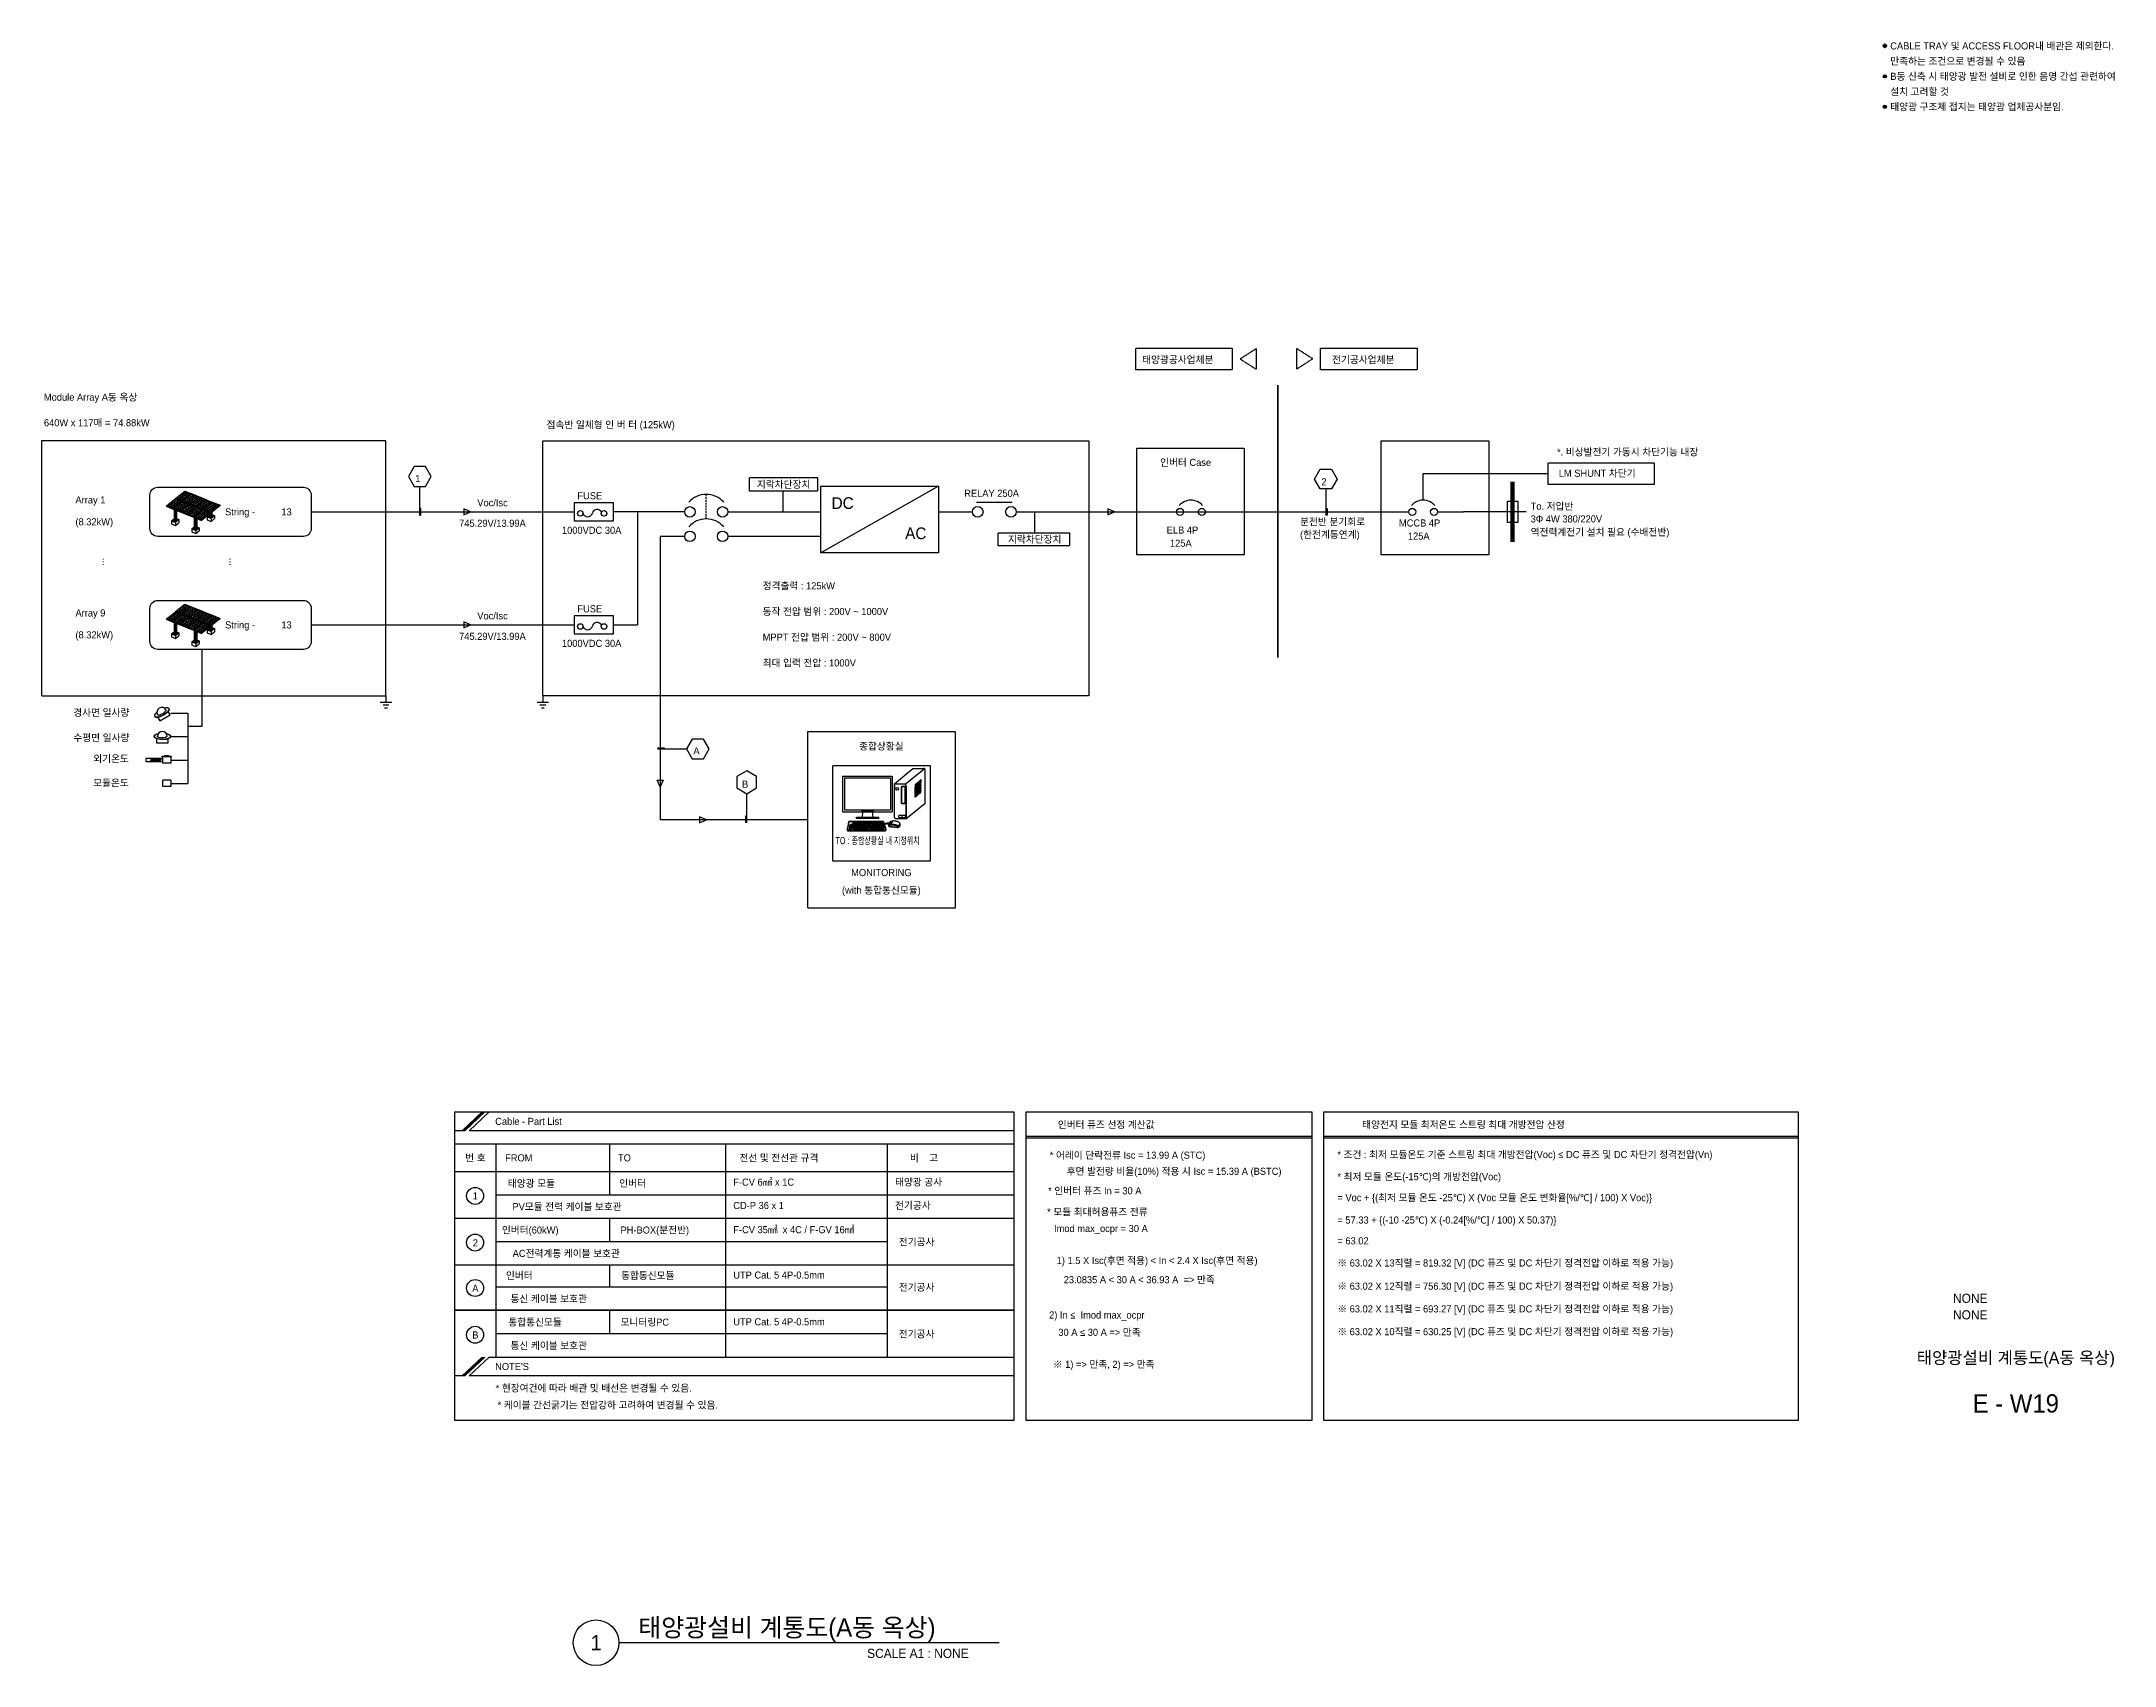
# Model space of a CAD drawing. Header units: millimetres. Extents: x 37541 to 999880, y 4425 to 1416340.
# Drawn here: x 795547 to 999880, y 1256250 to 1416340 of the extents above; entities that cross this region are included whole.
import ezdxf
from ezdxf.enums import TextEntityAlignment as Align

# ---------------------------------------------------------------- set-up
doc = ezdxf.new("R2010")
doc.units = ezdxf.units.MM
doc.header["$LTSCALE"] = 150
for name, pattern in [('DASHED', [0.75, 0.5, -0.25]), ('DASHED2', [0.375, 0.25, -0.125]), ('DASHEDX2', [1.5, 1, -0.5])]:
    doc.linetypes.add(name, pattern=pattern)
doc.layers.get('0').update_dxf_attribs({"lineweight": 0})
for name, color, linetype in [('-----20 General Symbol', 3, 'Continuous'), ('-----29 Cable Schedule', 1, 'Continuous'), ('-----29 Indicator', 1, 'Continuous'), ('-----30 Text', 2, 'Continuous'), ('-----41 Drawing Title', 2, 'Continuous'), ('-----42 Drawing Number', 2, 'Continuous'), ('-----43 Drawing Scale', 3, 'Continuous'), ('1', 1, 'Continuous'), ('4', 4, 'Continuous')]:
    doc.layers.add(name, color=color, linetype=linetype)
doc.styles.add('ELEC', font='')
doc.styles.get('ELEC').set_extended_font_data('Dotum')

msp = doc.modelspace()

# ---------------------------------------------------------------- texts
at = {"layer": '-----20 General Symbol', "style": 'ELEC'}
for s, p in [('DC', (873423.897, 1370256.4, 124.409)), ('AC', (880674.088, 1367280.454, 124.409))]:
    msp.add_text(s, height=1156.8625, dxfattribs=at).set_placement(p)
at = {"layer": '-----29 Indicator', "color": 1, "linetype": 'Continuous', "style": 'ELEC'}
for p in [(801568.131, 1365455.295, 265.056), (814069.183, 1365455.295, 265.056)]:
    msp.add_text('...', height=750, rotation=270, dxfattribs=at).set_placement(p)
at = {"layer": '-----30 Text', "style": 'ELEC'}
for s, p in [('B동 신축 시 태양광 발전 설비로 인한 음영 간섭 관련하여', (977774.636, 1412900.002)), ('설치 고려할 것', (977774.636, 1411400.002)), ('태양광 구조체 접지는 태양광 업체공사분임.', (977774.636, 1409900.002)), ('Module Array A동 옥상', (795790.582, 1381272.715, 124.409)), ('640W x 117매 = 74.88kW', (795790.582, 1378757.31, 124.409)), ('Array 1', (798897.68, 1371149.571, 124.409)), ('(8.32kW)', (798897.68, 1368992.066, 124.409)), ('String -', (813647.562, 1369970.918, 124.409)), ('13', (819193.287, 1369970.918, 124.409)), ('Array 9', (798897.68, 1360005.742, 124.409)), ('String -', (813647.562, 1358827.088, 124.409)), ('13', (819193.287, 1358827.088, 124.409)), ('(8.32kW)', (798897.68, 1357848.237, 124.409)), ('Cable - Part List', (840268.582, 1309890.666, -340536.996)), ('인버터(60kW)', (840927.477, 1299178.779)), ("NOTE'S", (840265.795, 1285727.188, -340298.945))]:
    msp.add_text(s, height=700, dxfattribs=at).set_placement(p, align=Align.MIDDLE_LEFT)
for s, p in [('태양광공사업체분', (904033.181, 1384624.049, 8.202)), ('전기공사업체분', (922754.756, 1384624.049, 8.202)), ('접속반 일체형 인 버 터 (125kW)', (845332.2, 1378215.501, 196.722)), ('인버터 Case', (905806.4, 1374497.421, 4.367)), ('*. 비상발전기 가동시 차단기능 내장', (944929.127, 1375523.979, -34.928)), ('1', (832388.912, 1372916.318, -124.409)), ('2', (921704.312, 1372586.754)), ('Voc/Isc', (838505.487, 1370516.951, 387.492)), ('FUSE', (848370.569, 1371210.246, 387.492)), ('RELAY 250A', (886497.761, 1371452.675)), ('745.29V/13.99A', (836713.805, 1368496.926, 124.409)), ('분전반 분기회로', (919599.654, 1368649.509)), ('MCCB 4P', (929348.25, 1368527.095)), ('To. 저압반', (942329.297, 1370180.231, -54.059)), ('3Φ 4W 380/220V', (942329.297, 1368926.064, -54.059)), ('1000VDC 30A', (846849.884, 1367803.631, 124.409)), ('ELB 4P', (906459.086, 1367827.818, 4.367)), ('125A', (906775.783, 1366536.785, 4.367)), ('(한전계통연계)', (919599.654, 1367395.342)), ('125A', (930227.964, 1367236.062)), ('역전력계전기 설치 필요 (수배전반)', (942329.297, 1367631.718, -54.059)), ('정격출력 : 125kW ', (866632.395, 1362333.299, -286.624)), ('Voc/Isc', (838505.487, 1359373.122, 387.492)), ('FUSE', (848370.569, 1360066.417, 387.492)), ('동작 전압 범위 : 200V ~ 1000V', (866632.395, 1359799.1, -286.624)), ('745.29V/13.99A', (836713.805, 1357353.096, 124.409)), ('1000VDC 30A', (846849.884, 1356659.801, 124.409)), ('MPPT 전압 범위 : 200V ~ 800V', (866632.395, 1357264.9, -286.624)), ('최대 입력 전압 : 1000V', (866632.395, 1354730.7, -286.624)), ('경사면 일사량', (798682.008, 1349839.128, 26610.812)), ('수평면 일사량', (798691.304, 1347353.281, 26610.812)), ('A', (859801.413, 1346064.648, 124.409)), ('외기온도', (800651.97, 1345284.726, 26610.812)), ('모듈온도', (800643.519, 1342899.988, 26610.812)), ('B', (864600.127, 1342778.475)), ('* 조건 : 최저 모듈온도 기준 스트링 최대 개방전압(Voc) ≤ DC 퓨즈 및 DC 차단기 정격전압(Vn) ', (923279.458, 1306270.434)), ('* 최저 모듈 온도(-15℃)의 개방전압(Voc)', (923279.458, 1304091.02)), ('= Voc + {(최저 모듈 온도 -25℃) X (Voc 모듈 온도 변화율[%%%/℃] / 100) X Voc)} ', (923279.458, 1302021.171)), ('= 57.33 + {(-10 -25℃) X (-0.24[%%%/℃] / 100) X 50.37)} ', (923279.458, 1299817.057)), ('= 63.02', (923279.458, 1297762.994)), ('※ 63.02 X 13직렬 = 819.32 [V] (DC 퓨즈 및 DC 차단기 정격전압 이하로 적용 가능)', (923279.458, 1295583.252)), ('※ 63.02 X 12직렬 = 756.30 [V] (DC 퓨즈 및 DC 차단기 정격전압 이하로 적용 가능)', (923279.458, 1293296.583)), ('※ 63.02 X 11직렬 = 693.27 [V] (DC 퓨즈 및 DC 차단기 정격전압 이하로 적용 가능)', (923279.458, 1291056.445)), ('※ 63.02 X 10직렬 = 630.25 [V] (DC 퓨즈 및 DC 차단기 정격전압 이하로 적용 가능)', (923279.458, 1288812.226))]:
    msp.add_text(s, height=700, dxfattribs=at).set_placement(p)
at = {"layer": '-----30 Text', "linetype": 'ByBlock', "style": 'ELEC'}
msp.add_text('LM SHUNT 차단기', height=700, dxfattribs=at).set_placement((945103.167, 1373427.728, -99.527))
at = {"layer": '-----30 Text', "style": 'ELEC'}
for s, p in [('지락차단장치', (868698.706, 1372323.75, -54.059)), ('지락차단장치', (893453.534, 1366919.9, -54.059)), ('* 현장여건에 따라 배관 및 배선은 변경될 수 있음.', (849983.474, 1283250.22)), ('* 케이블 간선굵기는 전압강하 고려하여 변경될 수 있음.', (851369.644, 1281581.851))]:
    msp.add_text(s, height=700, dxfattribs=at).set_placement(p, align=Align.CENTER)
for s, p in [('종합상황실', (878332.749, 1346874.192, 38.555)), ('MONITORING', (878332.749, 1334415.873)), ('(with 통합통신모듈)', (878332.749, 1332672.654)), ('인버터 퓨즈 선정 계산값', (900492.538, 1309578.484)), ('태양전지 모듈 최저온도 스트링 최대 개방전압 산정', (935710.859, 1309578.484)), ('번 호', (838322.888, 1306292.009)), ('FROM', (842595.962, 1306292.009)), ('TO', (853009.09, 1306292.009)), ('전선 및 전선관 규격', (868237.456, 1306292.009)), ('비    고', (882529.92, 1306292.009)), ('* 어레이 단락전류 Isc = 13.99 A (STC)', (902600.797, 1306557.078)), ('태양광 모듈', (843839.969, 1303784.926)), ('인버터', (853808.273, 1303784.926)), ('후면 발전량 비율(10%%%) 적용 시 Isc = 15.39 A (BSTC) ', (907309.904, 1304967.034)), ('1', (838312.739, 1302551.53)), ('PV모듈 전력 케이블 보호관', (847352.794, 1301481.853)), ('* 인버터 퓨즈 In = 30 A ', (899496.69, 1303050.619)), ('PH-BOX(분전반)', (856001.286, 1299178.779)), ('* 모듈 최대허용퓨즈 전류', (899625.505, 1300969.891)), ('Imod max_ocpr = 30 A ', (900098.088, 1299327.414)), ('2', (838313.382, 1297918.604)), ('전기공사', (881807.509, 1298013.535)), ('AC전력계통 케이블 보호관', (847274.748, 1296875.706)), ('1) 1.5 X Isc(후면 적용) < In < 2.4 X Isc(후면 적용)', (905512.221, 1296175.137)), ('A', (838313.381, 1293443.376, 0)), ('인버터', (842643.28, 1294703.551, 0)), ('통합통신모듈', (855310.641, 1294703.551, 0)), ('전기공사', (881807.508, 1293538.306, 0)), ('23.0835 A < 30 A < 36.93 A  => 만족', (903750.541, 1294284.281)), ('통신 케이블 보호관', (845549.593, 1292400.478, 0)), ('통합통신모듈', (844198.184, 1290097.404, 0)), ('모니터링PC', (855015.98, 1290097.404, 0)), ('전기공사', (881807.508, 1288932.16, 0)), ('2) In ≤  Imod max_ocpr', (899570.849, 1290804.283)), ('30 A ≤ 30 A => 만족', (899835.766, 1289094.915)), ('B', (838313.381, 1288837.229, 0)), ('통신 케이블 보호관', (845549.593, 1287794.331, 0)), ('※ 1) => 만족, 2) => 만족', (900246.903, 1285940.747))]:
    msp.add_text(s, height=700, dxfattribs=at).set_placement(p, align=Align.MIDDLE_CENTER)
at = {"layer": '-----30 Text', "style": 'ELEC', "width": 0.7}
msp.add_text('TO : 종합상황실 내 지정위치', height=700, dxfattribs=at).set_placement((873812.104, 1337215.074))
at = {"layer": '-----30 Text', "style": 'ELEC'}
for s, p in [('F-CV 6㎟ x 1C', (863738.185, 1303341.754)), ('태양광 공사', (879679.905, 1303341.754)), ('CD-P 36 x 1', (863738.185, 1301038.681)), ('전기공사', (879679.905, 1301038.68)), ('F-CV 35㎟  x 4C / F-GV 16㎟', (863738.185, 1298654.962)), ('UTP Cat. 5 4P-0.5mm', (863738.179, 1294179.734, 0)), ('UTP Cat. 5 4P-0.5mm', (863738.179, 1289573.587, 0))]:
    msp.add_text(s, height=700, dxfattribs=at).set_placement(p, align=Align.BOTTOM_LEFT)
at = {"layer": '-----41 Drawing Title', "style": 'ELEC'}
msp.add_text('태양광설비 계통도(A동 옥상)', height=1200, dxfattribs=at).set_placement((990150, 1286590.003), align=Align.MIDDLE_CENTER)
at = {"layer": '-----41 Drawing Title', "color": 2, "style": 'ELEC'}
msp.add_text('태양광설비 계통도(A동 옥상)', height=1800, dxfattribs=at).set_placement((854376.726, 1259100.002))
at = {"layer": '-----41 Drawing Title', "color": 7, "style": 'ELEC'}
msp.add_text('1', height=1500, dxfattribs=at).set_placement((850209.573, 1258500.002), align=Align.MIDDLE)
at = {"layer": '-----41 Drawing Title', "style": 'ELEC'}
msp.add_text('SCALE A1 : NONE', height=900, dxfattribs=at).set_placement((886940.427, 1257000.002), align=Align.RIGHT)
at = {"layer": '-----42 Drawing Number', "style": 'ELEC'}
msp.add_text('E - W19', height=1800, dxfattribs=at).set_placement((990150, 1282090.003), align=Align.MIDDLE_CENTER)
at = {"layer": '-----43 Drawing Scale', "style": 'ELEC'}
for p in [(983960.231, 1292000.003), (983960.231, 1290370.003)]:
    msp.add_text('NONE', height=900, dxfattribs=at).set_placement(p)

# ---------------------------------------------------------------- blocks, each defined once
blk = doc.blocks.new('G$C904D97F5')
for p, q in [((1142, 4251), (2276, 5158)), ((1356, 4166), (2489, 5073)), ((2175, 5077), (3028, 4735)), ((2276, 5158), (3130, 4817)), ((0, 3337), (1133, 4244)), ((0, 3337), (854, 2996)), ((0, 3337), (0, 3327)), ((0, 3325), (854, 2983)), ((135, 3445), (988, 3104)), ((213, 3252), (1347, 4159)), ((314, 3589), (1168, 3247)), ((427, 3167), (1560, 4073)), ((494, 3732), (1347, 3391)), ((640, 3081), (1774, 3988)), ((673, 3876), (1527, 3534)), ((853, 4019), (1706, 3678)), ((3140, 4812), (854, 2983)), ((1987, 3903), (854, 2996)), ((854, 2996), (854, 2983)), ((864, 2992), (1718, 2650)), ((864, 2992), (864, 2979)), ((864, 2979), (1718, 2637)), ((954, 2943), (954, 1608)), ((999, 3099), (1853, 2758)), ((1032, 4163), (1886, 3822)), ((1078, 2906), (2211, 3813)), ((1114, 2879), (1114, 1544)), ((1133, 4244), (1987, 3903)), ((1142, 4251), (1996, 3910)), ((1142, 4251), (1142, 4240)), ((1179, 3243), (2032, 2901)), ((1242, 2828), (1242, 1646)), ((1277, 4359), (2131, 4017)), ((1291, 2821), (2425, 3728)), ((1358, 3386), (2212, 3045)), ((1457, 4503), (2310, 4161)), ((1505, 2735), (2638, 3642)), ((1538, 3530), (2391, 3189)), ((1569, 4081), (2703, 4987)), ((1636, 4646), (2490, 4305)), ((1717, 3674), (2571, 3332)), ((4005, 4467), (1718, 2637)), ((2852, 3557), (1718, 2650)), ((1718, 2650), (1718, 2637)), ((1729, 2646), (1729, 2633)), ((1729, 2646), (2583, 2304)), ((1729, 2633), (2583, 2291)), ((1783, 3995), (2916, 4902)), ((1816, 4790), (2669, 4448)), ((1863, 2753), (2717, 2412)), ((1897, 3817), (2750, 3476)), ((1942, 2560), (3076, 3467)), ((1987, 3903), (1987, 3890)), ((1987, 3901), (1996, 3897)), ((1995, 4933), (2849, 4592)), ((3130, 4817), (1996, 3910)), ((1996, 3910), (1996, 3897)), ((1998, 3898), (2852, 3557)), ((2007, 3906), (2861, 3564)), ((2007, 3906), (2007, 3895)), ((2043, 2897), (2897, 2556)), ((2141, 4013), (2995, 3672)), ((2156, 2475), (3289, 3382)), ((2220, 3820), (3354, 4727)), ((2222, 3041), (3076, 2699)), ((2321, 4157), (3175, 3815)), ((2369, 2390), (3503, 3296)), ((2402, 3184), (3256, 2843)), ((2434, 3735), (3567, 4642)), ((2501, 4300), (3354, 3959)), ((2581, 3328), (3435, 2986)), ((4869, 4121), (2583, 2291)), ((3716, 3211), (2583, 2304)), ((2647, 3649), (3781, 4556)), ((2680, 4444), (3534, 4103)), ((2761, 3472), (3615, 3130)), ((2807, 2215), (3940, 3121)), ((2850, 3555), (2861, 3551)), ((2860, 4588), (3713, 4246)), ((3994, 4471), (2861, 3564)), ((2861, 3564), (2861, 3551)), ((2862, 3553), (3716, 3211)), ((2871, 3560), (3725, 3218)), ((2871, 3560), (2871, 3549)), ((2907, 2551), (3761, 2210)), ((3006, 3667), (3860, 3326)), ((3020, 2129), (4154, 3036)), ((3039, 4731), (3893, 4390)), ((3085, 3474), (4218, 4381)), ((3087, 2695), (3941, 2353)), ((3130, 4817), (3130, 4804)), ((3140, 4812), (3994, 4471)), ((3185, 3811), (4039, 3470)), ((3234, 2044), (4367, 2951)), ((3266, 2839), (4120, 2497)), ((3298, 3389), (4432, 4296)), ((3365, 3955), (4219, 3613)), ((3446, 2982), (4300, 2641)), ((5734, 3775), (3447, 1946)), ((4580, 2865), (3447, 1959)), ((3512, 3304), (4645, 4210)), ((3544, 4098), (4398, 3757)), ((3625, 3126), (4479, 2784)), ((3671, 1869), (4805, 2776)), ((3714, 3210), (3725, 3205)), ((3724, 4242), (4578, 3900)), ((4858, 4125), (3725, 3218)), ((3725, 3218), (3725, 3205)), ((3727, 3207), (4580, 2865)), ((3736, 3214), (4589, 2872)), ((3870, 3322), (4724, 2980)), ((3885, 1783), (5018, 2690)), ((3903, 4385), (4757, 4044)), ((3949, 3129), (5083, 4035)), ((3994, 4471), (3994, 4458)), ((4005, 4467), (4858, 4125)), ((4050, 3465), (4904, 3124)), ((4098, 1698), (5231, 2605)), ((4163, 3043), (5296, 3950)), ((4229, 3609), (5083, 3267)), ((4310, 2636), (5164, 2295)), ((4376, 2958), (5509, 3865)), ((4409, 3752), (5263, 3411)), ((4490, 2780), (5344, 2438)), ((4580, 2865), (4580, 2852)), ((4580, 2863), (4589, 2860)), ((4588, 3896), (5442, 3555)), ((5723, 3779), (4589, 2872)), ((4589, 2872), (4589, 2860)), ((4591, 2861), (5445, 2520)), ((4600, 2868), (5454, 2527)), ((4600, 2868), (4600, 2857)), ((4735, 2976), (5589, 2634)), ((4768, 4040), (5622, 3698)), ((4814, 2783), (5947, 3690)), ((4858, 4125), (4858, 4112)), ((4869, 4121), (5723, 3779)), ((4914, 3120), (5768, 2778)), ((5027, 2697), (6160, 3604)), ((5094, 3263), (5948, 2922)), ((5240, 2612), (6374, 3519)), ((5273, 3407), (6127, 3065)), ((5453, 3550), (6307, 3209)), ((6587, 3433), (5454, 2527)), ((6587, 3421), (5454, 2514)), ((5454, 2527), (5454, 2514)), ((5563, 2601), (5563, 2140)), ((5632, 3694), (6486, 3352)), ((5723, 3779), (5723, 3766)), ((5734, 3775), (6587, 3433)), ((6587, 3433), (6587, 3421)), ((661, 1550), (954, 1784)), ((661, 1550), (1141, 1358)), ((661, 1550), (661, 1179)), ((661, 1179), (1141, 988)), ((817, 1583), (954, 1692)), ((817, 1583), (1113, 1464)), ((817, 1583), (817, 1570)), ((817, 1570), (1113, 1451)), ((871, 1591), (871, 1588)), ((874, 1595), (874, 1592)), ((876, 1612), (881, 1617)), ((876, 1612), (878, 1599)), ((876, 1612), (876, 1601)), ((876, 1601), (878, 1588)), ((878, 1599), (904, 1593)), ((878, 1599), (878, 1588)), ((878, 1588), (904, 1583)), ((881, 1619), (881, 1608)), ((904, 1593), (917, 1606)), ((904, 1583), (917, 1595)), ((904, 1593), (904, 1583)), ((911, 1619), (911, 1608)), ((911, 1617), (913, 1617)), ((917, 1606), (913, 1617)), ((917, 1606), (917, 1595)), ((919, 1595), (919, 1592)), ((921, 1591), (921, 1588)), ((954, 1608), (1114, 1544)), ((1083, 1508), (1083, 1506)), ((1086, 1512), (1086, 1509)), ((1088, 1529), (1093, 1534)), ((1088, 1529), (1090, 1517)), ((1088, 1529), (1088, 1518)), ((1088, 1518), (1090, 1506)), ((1090, 1517), (1116, 1511)), ((1090, 1517), (1090, 1506)), ((1090, 1506), (1116, 1500)), ((1093, 1536), (1093, 1525)), ((1113, 1464), (1389, 1685)), ((1113, 1451), (1389, 1672)), ((1113, 1464), (1113, 1451)), ((1114, 1544), (1242, 1646)), ((1116, 1511), (1129, 1523)), ((1116, 1500), (1129, 1512)), ((1116, 1511), (1116, 1500)), ((1123, 1536), (1123, 1525)), ((1123, 1535), (1124, 1534)), ((1129, 1523), (1124, 1534)), ((1129, 1523), (1129, 1512)), ((1131, 1512), (1131, 1509)), ((1133, 1508), (1133, 1506)), ((1141, 1358), (1553, 1688)), ((1141, 1358), (1141, 988)), ((1141, 988), (1553, 1318)), ((1242, 1813), (1553, 1688)), ((1242, 1743), (1389, 1685)), ((1286, 1673), (1286, 1670)), ((1288, 1676), (1288, 1674)), ((1290, 1693), (1296, 1698)), ((1290, 1693), (1293, 1681)), ((1290, 1693), (1290, 1682)), ((1290, 1682), (1293, 1670)), ((1293, 1681), (1318, 1675)), ((1293, 1681), (1293, 1670)), ((1293, 1670), (1318, 1664)), ((1296, 1700), (1296, 1689)), ((1318, 1675), (1332, 1688)), ((1318, 1664), (1332, 1677)), ((1318, 1675), (1318, 1664)), ((1325, 1700), (1325, 1689)), ((1325, 1699), (1327, 1698)), ((1332, 1688), (1327, 1698)), ((1332, 1688), (1332, 1677)), ((1333, 1676), (1333, 1674)), ((1336, 1673), (1336, 1670)), ((1389, 1685), (1389, 1672)), ((1553, 1688), (1553, 1318)), ((2583, 2304), (2583, 2291)), ((2593, 2300), (3447, 1959)), ((2593, 2300), (2593, 2287)), ((2593, 2287), (3447, 1946)), ((2728, 2408), (3582, 2066)), ((3131, 562), (3423, 796)), ((3131, 562), (3610, 370)), ((3131, 562), (3131, 192)), ((3131, 192), (3610, 0)), ((3286, 595), (3423, 705)), ((3286, 595), (3582, 476)), ((3286, 595), (3286, 582)), ((3286, 582), (3582, 464)), ((3340, 604), (3340, 601)), ((3343, 607), (3343, 605)), ((3345, 624), (3351, 629)), ((3345, 624), (3347, 612)), ((3345, 624), (3345, 613)), ((3345, 613), (3347, 601)), ((3347, 612), (3373, 606)), ((3347, 612), (3347, 601)), ((3347, 601), (3373, 595)), ((3351, 631), (3351, 620)), ((3373, 606), (3386, 619)), ((3373, 595), (3386, 608)), ((3373, 606), (3373, 595)), ((3380, 631), (3380, 620)), ((3380, 630), (3382, 629)), ((3386, 619), (3382, 629)), ((3386, 619), (3386, 608)), ((3388, 607), (3388, 605)), ((3390, 604), (3390, 601)), ((3423, 1955), (3423, 620)), ((3423, 620), (3583, 556)), ((3447, 1959), (3447, 1946)), ((3458, 1954), (4311, 1613)), ((3458, 1954), (3458, 1941)), ((3458, 1941), (4311, 1600)), ((3552, 521), (3552, 518)), ((3555, 525), (3555, 522)), ((3557, 541), (3562, 546)), ((3557, 541), (3559, 529)), ((3557, 541), (3557, 530)), ((3557, 530), (3559, 518)), ((3559, 529), (3585, 523)), ((3559, 529), (3559, 518)), ((3559, 518), (3585, 512)), ((3562, 548), (3562, 537)), ((3582, 476), (3858, 697)), ((3582, 464), (3858, 684)), ((3582, 476), (3582, 464)), ((3583, 1891), (3583, 556)), ((3583, 556), (3711, 659)), ((3585, 523), (3598, 536)), ((3585, 512), (3598, 525)), ((3585, 523), (3585, 512)), ((3592, 2062), (4446, 1720)), ((3592, 548), (3592, 537)), ((3592, 547), (3593, 547)), ((3598, 536), (3593, 547)), ((3598, 536), (3598, 525)), ((3600, 525), (3600, 522)), ((3602, 521), (3602, 518)), ((3610, 370), (4022, 701)), ((3610, 370), (3610, 0)), ((3610, 0), (4022, 330)), ((3711, 1840), (3711, 659)), ((3711, 825), (4022, 701)), ((3711, 756), (3858, 697)), ((3755, 685), (3755, 682)), ((3757, 689), (3757, 686)), ((3759, 706), (3765, 710)), ((3759, 706), (3762, 693)), ((3759, 706), (3759, 695)), ((3759, 695), (3762, 682)), ((3762, 693), (3787, 687)), ((3762, 693), (3762, 682)), ((3762, 682), (3787, 676)), ((3765, 713), (3765, 702)), ((3772, 2206), (4626, 1864)), ((3787, 687), (3801, 700)), ((3787, 676), (3801, 689)), ((3787, 687), (3787, 676)), ((3794, 713), (3794, 702)), ((3794, 711), (3796, 711)), ((3801, 700), (3796, 711)), ((3801, 700), (3801, 689)), ((3802, 689), (3802, 686)), ((3805, 685), (3805, 682)), ((3858, 697), (3858, 684)), ((3951, 2349), (4805, 2008)), ((4022, 701), (4022, 330)), ((4131, 2493), (4985, 2151)), ((5445, 2520), (4311, 1613)), ((5445, 2507), (4311, 1600)), ((4311, 1613), (4311, 1600)), ((4983, 2044), (5275, 2278)), ((4983, 2044), (5462, 1852)), ((4983, 2044), (4983, 1673)), ((4983, 1673), (5462, 1482)), ((5138, 2077), (5275, 2187)), ((5138, 2077), (5434, 1958)), ((5138, 2077), (5138, 2064)), ((5138, 2064), (5434, 1945)), ((5192, 2085), (5192, 2083)), ((5195, 2089), (5195, 2086)), ((5197, 2106), (5203, 2111)), ((5197, 2106), (5200, 2093)), ((5197, 2106), (5197, 2095)), ((5197, 2095), (5200, 2083)), ((5200, 2093), (5225, 2088)), ((5200, 2093), (5200, 2083)), ((5200, 2083), (5225, 2077)), ((5203, 2113), (5203, 2102)), ((5225, 2088), (5238, 2100)), ((5225, 2077), (5238, 2089)), ((5225, 2088), (5225, 2077)), ((5232, 2113), (5232, 2102)), ((5232, 2112), (5234, 2111)), ((5238, 2100), (5234, 2111)), ((5238, 2100), (5238, 2089)), ((5240, 2089), (5240, 2086)), ((5242, 2085), (5242, 2083)), ((5275, 2371), (5275, 2102)), ((5275, 2102), (5435, 2038)), ((5404, 2003), (5404, 2000)), ((5407, 2006), (5407, 2004)), ((5409, 2023), (5415, 2028)), ((5409, 2023), (5412, 2011)), ((5409, 2023), (5409, 2012)), ((5409, 2012), (5412, 2000)), ((5412, 2011), (5437, 2005)), ((5412, 2011), (5412, 2000)), ((5412, 2000), (5437, 1994)), ((5415, 2030), (5415, 2019)), ((5434, 1958), (5710, 2179)), ((5434, 1945), (5710, 2166)), ((5434, 1958), (5434, 1945)), ((5435, 2499), (5435, 2038)), ((5435, 2038), (5563, 2140)), ((5437, 2005), (5450, 2018)), ((5437, 1994), (5450, 2007)), ((5437, 2005), (5437, 1994)), ((5444, 2030), (5444, 2019)), ((5444, 2029), (5446, 2028)), ((5445, 2520), (5445, 2507)), ((5445, 2517), (5454, 2514)), ((5450, 2018), (5446, 2028)), ((5450, 2018), (5450, 2007)), ((5452, 2006), (5452, 2004)), ((5454, 2003), (5454, 2000)), ((5462, 1852), (5874, 2182)), ((5462, 1852), (5462, 1482)), ((5462, 1482), (5874, 1812)), ((5563, 2307), (5874, 2182)), ((5563, 2238), (5710, 2179)), ((5607, 2167), (5607, 2164)), ((5609, 2171), (5609, 2168)), ((5612, 2187), (5617, 2192)), ((5612, 2187), (5614, 2175)), ((5612, 2187), (5612, 2176)), ((5612, 2176), (5614, 2164)), ((5614, 2175), (5640, 2169)), ((5614, 2175), (5614, 2164)), ((5614, 2164), (5640, 2158)), ((5617, 2194), (5617, 2183)), ((5640, 2169), (5653, 2182)), ((5640, 2158), (5653, 2171)), ((5640, 2169), (5640, 2158)), ((5647, 2194), (5647, 2183)), ((5647, 2193), (5648, 2193)), ((5653, 2182), (5648, 2193)), ((5653, 2182), (5653, 2171)), ((5654, 2171), (5654, 2168)), ((5657, 2167), (5657, 2164)), ((5710, 2179), (5710, 2166)), ((5874, 2182), (5874, 1812))]:
    blk.add_line(p, q)
for centre, major_axis, ratio, start_param, end_param in [((896, 1591), (25.1, 0), 0.5809244, 2.6182664, 6.8065116), ((896, 1588), (25.1, 0), 0.5809244, 3.0478218, 6.3769561), ((896, 1595), (22.5, 0), 0.5954162, 2.7066586, 6.626557), ((896, 1608), (19.5, 0), 0.6304404, 2.4876623, 7.0105764), ((896, 1592), (22.5, 0), 0.5954162, 3.1415927, 6.2831853), ((896, 1608), (14.6, 0), 0.5454545, 3.1415927, 6.2831853), ((1108, 1508), (25.1, 0), 0.5809244, 2.6182664, 6.8065116), ((1108, 1506), (25.1, 0), 0.5809244, 3.0478218, 6.3769561), ((1108, 1512), (22.5, 0), 0.5954162, 2.7066586, 6.626557), ((1108, 1526), (19.5, 0), 0.6304404, 2.4876623, 7.0105764), ((1108, 1509), (22.5, 0), 0.5954162, 3.1415927, 6.2831853), ((1108, 1525), (14.6, 0), 0.5454545, 3.1415927, 6.2831853), ((1311, 1673), (25.1, 0), 0.5809244, 2.6182664, 6.8065116), ((1311, 1670), (25.1, 0), 0.5809244, 3.0478218, 6.3769561), ((1311, 1676), (22.5, 0), 0.5954162, 2.7066586, 6.626557), ((1311, 1674), (22.5, 0), 0.5954162, 3.1415927, 6.2831853), ((1311, 1690), (19.5, 0), 0.6304404, 2.4876623, 7.0105764), ((1311, 1689), (14.6, 0), 0.5454545, 3.1415927, 6.2831853), ((3365, 604), (25.1, 0), 0.5809244, 2.6182664, 6.8065116), ((3365, 601), (25.1, 0), 0.5809244, 3.0478218, 6.3769561), ((3365, 607), (22.5, 0), 0.5954162, 2.7066586, 6.626557), ((3365, 621), (19.5, 0), 0.6304404, 2.4876623, 7.0105764), ((3365, 605), (22.5, 0), 0.5954162, 3.1415927, 6.2831853), ((3365, 620), (14.6, 0), 0.5454545, 3.1415927, 6.2831853), ((3577, 521), (25.1, 0), 0.5809244, 2.6182664, 6.8065116), ((3577, 518), (25.1, 0), 0.5809244, 3.0478218, 6.3769561), ((3577, 525), (22.5, 0), 0.5954162, 2.7066586, 6.626557), ((3577, 538), (19.5, 0), 0.6304404, 2.4876623, 7.0105764), ((3577, 522), (22.5, 0), 0.5954162, 3.1415927, 6.2831853), ((3577, 537), (14.6, 0), 0.5454545, 3.1415927, 6.2831853), ((3780, 685), (25.1, 0), 0.5809244, 2.6182664, 6.8065116), ((3780, 682), (25.1, 0), 0.5809244, 3.0478218, 6.3769561), ((3780, 689), (22.5, 0), 0.5954162, 2.7066586, 6.626557), ((3780, 686), (22.5, 0), 0.5954162, 3.1415927, 6.2831853), ((3780, 702), (19.5, 0), 0.6304404, 2.4876623, 7.0105764), ((3780, 702), (14.6, 0), 0.5454545, 3.1415927, 6.2831853), ((5217, 2085), (25.1, 0), 0.5809244, 2.6182664, 6.8065116), ((5217, 2083), (25.1, 0), 0.5809244, 3.0478218, 6.3769561), ((5217, 2089), (22.5, 0), 0.5954162, 2.7066586, 6.626557), ((5217, 2086), (22.5, 0), 0.5954162, 3.1415927, 6.2831853), ((5217, 2103), (19.5, 0), 0.6304404, 2.4876623, 7.0105764), ((5217, 2102), (14.6, 0), 0.5454545, 3.1415927, 6.2831853), ((5429, 2003), (25.1, 0), 0.5809244, 2.6182664, 6.8065116), ((5429, 2000), (25.1, 0), 0.5809244, 3.0478218, 6.3769561), ((5429, 2006), (22.5, 0), 0.5954162, 2.7066586, 6.626557), ((5429, 2004), (22.5, 0), 0.5954162, 3.1415927, 6.2831853), ((5429, 2020), (19.5, 0), 0.6304404, 2.4876623, 7.0105764), ((5429, 2019), (14.6, 0), 0.5454545, 3.1415927, 6.2831853), ((5632, 2167), (25.1, 0), 0.5809244, 2.6182664, 6.8065116), ((5632, 2164), (25.1, 0), 0.5809244, 3.0478218, 6.3769561), ((5632, 2171), (22.5, 0), 0.5954162, 2.7066586, 6.626557), ((5632, 2168), (22.5, 0), 0.5954162, 3.1415927, 6.2831853), ((5632, 2184), (19.5, 0), 0.6304404, 2.4876623, 7.0105764), ((5632, 2183), (14.6, 0), 0.5454545, 3.1415927, 6.2831853)]:
    blk.add_ellipse(centre, major_axis=major_axis, ratio=ratio, start_param=start_param, end_param=end_param)
for centre in [(896, 1619), (1108, 1536), (1311, 1700), (3365, 631), (3577, 548), (3780, 713), (5217, 2113), (5429, 2030), (5632, 2194)]:
    blk.add_ellipse(centre, major_axis=(14.6, 0), ratio=0.5454545)
blk = doc.blocks.new('lkjlak')
for p, q in [((479236, 241293), (481504, 241293)), ((479236, 241293), (479236, 239673)), ((479317, 241212), (479317, 239754)), ((479317, 241212), (481423, 241212)), ((481423, 241212), (481423, 239754)), ((481504, 241293), (481504, 239673)), ((481596, 240950), (482446, 241646)), ((482096, 240923), (482961, 241631)), ((482446, 241646), (482908, 241646)), ((482653, 241005), (482654, 241006)), ((482654, 240901), (482654, 241006)), ((482675, 241023), (482677, 241024)), ((482677, 240919), (482677, 241024)), ((482688, 240928), (482688, 241019)), ((482699, 241042), (482700, 241043)), ((482700, 240938), (482700, 241043)), ((482710, 240947), (482710, 241037)), ((482721, 241060), (482722, 241061)), ((482722, 240957), (482722, 241061)), ((482732, 240965), (482732, 241055)), ((482743, 241079), (482744, 241080)), ((482744, 240975), (482744, 241080)), ((482754, 240983), (482754, 241074)), ((482765, 241097), (482767, 241098)), ((482767, 240993), (482767, 241098)), ((482777, 241001), (482777, 241092)), ((482777, 241001), (482789, 241011)), ((482788, 241115), (482789, 241116)), ((482789, 241011), (482789, 241116)), ((482800, 241020), (482800, 241111)), ((482800, 241020), (482812, 241030)), ((482810, 241015), (482811, 241016)), ((482811, 241134), (482812, 241135)), ((482811, 240911), (482811, 241016)), ((482812, 241030), (482812, 241135)), ((483008, 240068), (483008, 241546)), ((481596, 240880), (481596, 240779)), ((482125, 239346), (483008, 240068)), ((482550, 240341), (482550, 240432)), ((482550, 240341), (482562, 240351)), ((482551, 240460), (482551, 240551)), ((482551, 240460), (482563, 240470)), ((482552, 240699), (482552, 240790)), ((482552, 240699), (482565, 240709)), ((482552, 240580), (482552, 240670)), ((482552, 240580), (482564, 240590)), ((482553, 240818), (482553, 240909)), ((482553, 240818), (482565, 240828)), ((482562, 240351), (482562, 240456)), ((482563, 240813), (482565, 240814)), ((482563, 240470), (482563, 240575)), ((482564, 240932), (482565, 240933)), ((482564, 240590), (482564, 240695)), ((482565, 240828), (482565, 240933)), ((482565, 240709), (482565, 240814)), ((482572, 240359), (482572, 240450)), ((482572, 240359), (482585, 240369)), ((482573, 240479), (482573, 240569)), ((482573, 240479), (482585, 240489)), ((482574, 240598), (482574, 240689)), ((482574, 240598), (482586, 240608)), ((482575, 240836), (482575, 240927)), ((482575, 240836), (482588, 240846)), ((482575, 240717), (482575, 240808)), ((482575, 240717), (482587, 240727)), ((482585, 240489), (482585, 240593)), ((482585, 240369), (482585, 240474)), ((482586, 240950), (482588, 240951)), ((482586, 240831), (482587, 240832)), ((482586, 240608), (482586, 240713)), ((482587, 240727), (482587, 240832)), ((482588, 240846), (482588, 240951)), ((482595, 240497), (482595, 240587)), ((482595, 240497), (482608, 240507)), ((482595, 240377), (482595, 240468)), ((482595, 240377), (482607, 240387)), ((482596, 240616), (482596, 240707)), ((482596, 240616), (482608, 240626)), ((482597, 240735), (482597, 240826)), ((482597, 240735), (482609, 240745)), ((482598, 240855), (482598, 240945)), ((482598, 240855), (482610, 240865)), ((482606, 240611), (482608, 240612)), ((482606, 240491), (482607, 240492)), ((482607, 240730), (482608, 240731)), ((482607, 240387), (482607, 240492)), ((482608, 240849), (482609, 240850)), ((482608, 240626), (482608, 240731)), ((482608, 240507), (482608, 240612)), ((482609, 240969), (482610, 240970)), ((482609, 240745), (482609, 240850)), ((482610, 240865), (482610, 240970)), ((482617, 240396), (482617, 240486)), ((482617, 240396), (482629, 240406)), ((482618, 240634), (482618, 240725)), ((482618, 240634), (482631, 240644)), ((482618, 240515), (482618, 240606)), ((482618, 240515), (482630, 240525)), ((482619, 240753), (482619, 240844)), ((482619, 240753), (482631, 240763)), ((482620, 240873), (482620, 240964)), ((482620, 240873), (482632, 240883)), ((482629, 240406), (482629, 240510)), ((482630, 240867), (482631, 240868)), ((482630, 240525), (482630, 240630)), ((482631, 240987), (482632, 240988)), ((482631, 240763), (482631, 240868)), ((482631, 240644), (482631, 240749)), ((482632, 240883), (482632, 240988)), ((482639, 240414), (482639, 240504)), ((482639, 240414), (482651, 240424)), ((482640, 240533), (482640, 240624)), ((482640, 240533), (482652, 240543)), ((482641, 240772), (482641, 240862)), ((482641, 240772), (482654, 240782)), ((482641, 240652), (482641, 240743)), ((482641, 240652), (482653, 240662)), ((482642, 240891), (482642, 240982)), ((482642, 240891), (482654, 240901)), ((482650, 240528), (482651, 240529)), ((482651, 240647), (482652, 240648)), ((482651, 240424), (482651, 240529)), ((482652, 240886), (482654, 240887)), ((482652, 240766), (482653, 240767)), ((482652, 240543), (482652, 240648)), ((482653, 240662), (482653, 240767)), ((482654, 240782), (482654, 240887)), ((482661, 240432), (482661, 240523)), ((482661, 240432), (482673, 240442)), ((482662, 240551), (482662, 240642)), ((482662, 240551), (482674, 240561)), ((482663, 240790), (482663, 240881)), ((482663, 240790), (482676, 240800)), ((482663, 240671), (482663, 240761)), ((482663, 240671), (482675, 240681)), ((482664, 240909), (482664, 241000)), ((482664, 240909), (482677, 240919)), ((482672, 240546), (482673, 240547)), ((482673, 240665), (482674, 240666)), ((482673, 240442), (482673, 240547)), ((482674, 240904), (482676, 240905)), ((482674, 240784), (482675, 240785)), ((482674, 240561), (482674, 240666)), ((482675, 240681), (482675, 240785)), ((482676, 240800), (482676, 240905)), ((482685, 240570), (482685, 240661)), ((482685, 240570), (482698, 240580)), ((482685, 240451), (482685, 240542)), ((482685, 240451), (482697, 240461)), ((482686, 240690), (482686, 240780)), ((482686, 240690), (482698, 240700)), ((482687, 240809), (482687, 240900)), ((482687, 240809), (482699, 240819)), ((482688, 240928), (482700, 240938)), ((482697, 240461), (482697, 240566)), ((482698, 240923), (482699, 240924)), ((482698, 240700), (482698, 240805)), ((482698, 240580), (482698, 240685)), ((482699, 240819), (482699, 240924)), ((482707, 240469), (482707, 240560)), ((482707, 240469), (482719, 240479)), ((482708, 240708), (482708, 240799)), ((482708, 240708), (482721, 240718)), ((482708, 240589), (482708, 240679)), ((482708, 240589), (482720, 240599)), ((482709, 240827), (482709, 240918)), ((482709, 240827), (482721, 240837)), ((482710, 240947), (482722, 240957)), ((482719, 240479), (482719, 240584)), ((482720, 240941), (482721, 240942)), ((482720, 240599), (482720, 240703)), ((482721, 240837), (482721, 240942)), ((482721, 240718), (482721, 240823)), ((482729, 240487), (482729, 240578)), ((482729, 240487), (482741, 240497)), ((482730, 240607), (482730, 240697)), ((482730, 240607), (482742, 240617)), ((482731, 240845), (482731, 240936)), ((482731, 240845), (482744, 240855)), ((482731, 240726), (482731, 240817)), ((482731, 240726), (482743, 240736)), ((482732, 240965), (482744, 240975)), ((482740, 240601), (482741, 240602)), ((482741, 240721), (482742, 240722)), ((482741, 240497), (482741, 240602)), ((482742, 240959), (482744, 240960)), ((482742, 240840), (482743, 240841)), ((482742, 240617), (482742, 240722)), ((482743, 240736), (482743, 240841)), ((482744, 240855), (482744, 240960)), ((482751, 240506), (482751, 240596)), ((482751, 240506), (482763, 240516)), ((482752, 240625), (482752, 240716)), ((482752, 240625), (482764, 240635)), ((482753, 240744), (482753, 240835)), ((482753, 240744), (482765, 240754)), ((482754, 240983), (482767, 240993)), ((482754, 240864), (482754, 240954)), ((482754, 240864), (482766, 240874)), ((482763, 240516), (482763, 240621)), ((482764, 240635), (482764, 240740)), ((482765, 240977), (482766, 240978)), ((482765, 240754), (482765, 240859)), ((482766, 240874), (482766, 240978)), ((482773, 240524), (482773, 240614)), ((482773, 240524), (482786, 240534)), ((482774, 240643), (482774, 240734)), ((482774, 240643), (482786, 240653)), ((482775, 240762), (482775, 240853)), ((482775, 240762), (482787, 240772)), ((482776, 240882), (482776, 240972)), ((482776, 240882), (482788, 240892)), ((482786, 240653), (482786, 240758)), ((482786, 240534), (482786, 240639)), ((482787, 240996), (482788, 240997)), ((482787, 240772), (482787, 240877)), ((482788, 240892), (482788, 240997)), ((482797, 240543), (482797, 240634)), ((482797, 240543), (482809, 240553)), ((482798, 240782), (482798, 240872)), ((482798, 240782), (482811, 240792)), ((482798, 240662), (482798, 240753)), ((482798, 240662), (482810, 240672)), ((482799, 240901), (482799, 240992)), ((482799, 240901), (482811, 240911)), ((482809, 240553), (482809, 240658)), ((482810, 240672), (482810, 240777)), ((482811, 240792), (482811, 240897)), ((479236, 239673), (481504, 239673)), ((479317, 239754), (481423, 239754)), ((479502, 239146), (479492, 239093)), ((479505, 239145), (479495, 239093)), ((479499, 239092), (479508, 239144)), ((479509, 239185), (479502, 239146)), ((479512, 239184), (479505, 239145)), ((479508, 239144), (479515, 239183)), ((479511, 239202), (479509, 239185)), ((479512, 239208), (479511, 239202)), ((479511, 239202), (479511, 239202)), ((479511, 239202), (479518, 239202)), ((479518, 239202), (479511, 239202)), ((479515, 239213), (479512, 239208)), ((479515, 239202), (479512, 239184)), ((479518, 239218), (479515, 239213)), ((479517, 239211), (479515, 239207)), ((479515, 239207), (479515, 239202)), ((479515, 239183), (479518, 239202)), ((479521, 239215), (479517, 239211)), ((479522, 239221), (479518, 239218)), ((479518, 239202), (479519, 239207)), ((479518, 239202), (479518, 239202)), ((479519, 239207), (479520, 239209)), ((479520, 239209), (479523, 239212)), ((479524, 239218), (479521, 239215)), ((479528, 239224), (479522, 239221)), ((479523, 239212), (479526, 239215)), ((479530, 239221), (479524, 239218)), ((479526, 239215), (479531, 239218)), ((479535, 239226), (479528, 239224)), ((479536, 239223), (479530, 239221)), ((479531, 239218), (479537, 239219)), ((479544, 239227), (479535, 239226)), ((479544, 239224), (479536, 239223)), ((479537, 239219), (479544, 239221)), ((479553, 239227), (479544, 239227)), ((479553, 239224), (479544, 239224)), ((479544, 239221), (479553, 239221)), ((479557, 239228), (479553, 239228)), ((479553, 239228), (479553, 239227)), ((479553, 239227), (479553, 239221)), ((479553, 239221), (479553, 239227)), ((479557, 239224), (479553, 239224)), ((479553, 239221), (479553, 239220)), ((479553, 239220), (479557, 239220)), ((479570, 239228), (479557, 239228)), ((479570, 239224), (479557, 239224)), ((479557, 239220), (479570, 239220)), ((479590, 239228), (479570, 239228)), ((479590, 239224), (479570, 239224)), ((479570, 239220), (479590, 239220)), ((479617, 239228), (479590, 239228)), ((479617, 239224), (479590, 239224)), ((479590, 239220), (479617, 239220)), ((479651, 239228), (479617, 239228)), ((479651, 239224), (479617, 239224)), ((479617, 239220), (479651, 239220)), ((479691, 239227), (479651, 239228)), ((479691, 239223), (479651, 239224)), ((479651, 239220), (479691, 239219)), ((481048, 239227), (479691, 239227)), ((481048, 239223), (479691, 239223)), ((479691, 239219), (481048, 239219)), ((479702, 239139), (479707, 239142)), ((479702, 239130), (479702, 239139)), ((479704, 239121), (479702, 239130)), ((479704, 239114), (479704, 239121)), ((479706, 239109), (479704, 239114)), ((479707, 239142), (479717, 239142)), ((479717, 239144), (479719, 239150)), ((479717, 239142), (479717, 239144)), ((479717, 239142), (479717, 239142)), ((479719, 239150), (479720, 239155)), ((479720, 239155), (479721, 239159)), ((479721, 239159), (479722, 239160)), ((479722, 239160), (479721, 239159)), ((479722, 239160), (479721, 239159)), ((479721, 239159), (479721, 239155)), ((479721, 239159), (479721, 239159)), ((479721, 239159), (479721, 239155)), ((479721, 239155), (479721, 239151)), ((479721, 239155), (479721, 239151)), ((479721, 239151), (479721, 239147)), ((479721, 239151), (479721, 239147)), ((479721, 239147), (479721, 239144)), ((479721, 239147), (479721, 239144)), ((479721, 239144), (479722, 239143)), ((479721, 239144), (479721, 239144)), ((479721, 239144), (479722, 239143)), ((479722, 239160), (479723, 239161)), ((479723, 239161), (479722, 239160)), ((479723, 239161), (479722, 239160)), ((479722, 239143), (479722, 239142)), ((479722, 239143), (479722, 239142)), ((479722, 239142), (479723, 239141)), ((479722, 239142), (479723, 239141)), ((479723, 239161), (479724, 239160)), ((479724, 239160), (479723, 239161)), ((479724, 239160), (479723, 239161)), ((479723, 239141), (479725, 239140)), ((479723, 239141), (479725, 239140)), ((479724, 239160), (479726, 239160)), ((479726, 239160), (479724, 239160)), ((479726, 239160), (479724, 239160)), ((479725, 239140), (479728, 239140)), ((479725, 239140), (479725, 239140)), ((479725, 239140), (479728, 239140)), ((479726, 239160), (479728, 239160)), ((479728, 239160), (479726, 239160)), ((479728, 239160), (479726, 239160)), ((479726, 239160), (479726, 239160)), ((479728, 239160), (479731, 239159)), ((479731, 239159), (479728, 239160)), ((479731, 239159), (479728, 239160)), ((479728, 239140), (479732, 239139)), ((479728, 239140), (479732, 239139)), ((479731, 239159), (479735, 239159)), ((479735, 239159), (479731, 239159)), ((479735, 239159), (479731, 239159)), ((479732, 239139), (479737, 239139)), ((479732, 239139), (479737, 239139)), ((479735, 239159), (479741, 239159)), ((479741, 239159), (479735, 239159)), ((479741, 239159), (479735, 239159)), ((479737, 239139), (479744, 239139)), ((479737, 239139), (479744, 239139)), ((479741, 239159), (479747, 239159)), ((479747, 239159), (479741, 239159)), ((479747, 239159), (479741, 239159)), ((479744, 239139), (479750, 239139)), ((479744, 239139), (479750, 239139)), ((479747, 239159), (479753, 239159)), ((479753, 239159), (479747, 239159)), ((479753, 239159), (479747, 239159)), ((479750, 239139), (479757, 239139)), ((479750, 239139), (479757, 239139)), ((479753, 239159), (479758, 239159)), ((479758, 239159), (479753, 239159)), ((479758, 239159), (479753, 239159)), ((479757, 239139), (479762, 239139)), ((479757, 239139), (479762, 239139)), ((479758, 239159), (479763, 239160)), ((479763, 239160), (479758, 239159)), ((479763, 239160), (479758, 239159)), ((479762, 239139), (479765, 239140)), ((479762, 239139), (479765, 239140)), ((479763, 239160), (479765, 239161)), ((479765, 239161), (479763, 239160)), ((479765, 239161), (479763, 239160)), ((479763, 239160), (479763, 239160)), ((479765, 239161), (479766, 239160)), ((479767, 239160), (479765, 239161)), ((479767, 239160), (479765, 239161)), ((479765, 239140), (479767, 239141)), ((479765, 239140), (479767, 239141)), ((479765, 239140), (479765, 239140)), ((479766, 239160), (479768, 239159)), ((479768, 239159), (479767, 239160)), ((479768, 239159), (479767, 239160)), ((479767, 239141), (479768, 239142)), ((479767, 239141), (479768, 239142)), ((479768, 239159), (479768, 239158)), ((479768, 239158), (479768, 239159)), ((479768, 239158), (479768, 239159)), ((479768, 239158), (479769, 239155)), ((479768, 239156), (479768, 239158)), ((479768, 239158), (479768, 239158)), ((479768, 239158), (479768, 239158)), ((479768, 239156), (479768, 239158)), ((479769, 239152), (479768, 239156)), ((479769, 239152), (479768, 239156)), ((479768, 239142), (479769, 239143)), ((479768, 239142), (479769, 239143)), ((479769, 239155), (479770, 239150)), ((479770, 239148), (479769, 239152)), ((479770, 239148), (479769, 239152)), ((479769, 239143), (479770, 239144)), ((479769, 239143), (479770, 239144)), ((479770, 239150), (479772, 239144)), ((479770, 239144), (479770, 239148)), ((479770, 239144), (479770, 239148)), ((479770, 239144), (479770, 239144)), ((479772, 239144), (479772, 239142)), ((479772, 239142), (479775, 239142)), ((479775, 239142), (479777, 239142)), ((479777, 239142), (479779, 239142)), ((479779, 239142), (479780, 239142)), ((479780, 239142), (479781, 239142)), ((479781, 239145), (479783, 239150)), ((479781, 239142), (479781, 239145)), ((479783, 239150), (479784, 239155)), ((479784, 239155), (479785, 239159)), ((479785, 239159), (479787, 239161)), ((479786, 239160), (479785, 239159)), ((479786, 239160), (479785, 239159)), ((479785, 239159), (479785, 239155)), ((479785, 239159), (479785, 239159)), ((479785, 239159), (479785, 239155)), ((479785, 239155), (479785, 239151)), ((479785, 239155), (479785, 239151)), ((479785, 239151), (479785, 239147)), ((479785, 239151), (479785, 239147)), ((479785, 239147), (479785, 239144)), ((479785, 239147), (479785, 239144)), ((479785, 239144), (479786, 239143)), ((479785, 239144), (479785, 239144)), ((479785, 239144), (479786, 239143)), ((479787, 239161), (479786, 239160)), ((479787, 239161), (479786, 239160)), ((479786, 239143), (479787, 239142)), ((479786, 239143), (479787, 239142)), ((479787, 239161), (479788, 239161)), ((479788, 239160), (479787, 239161)), ((479788, 239160), (479787, 239161)), ((479787, 239142), (479787, 239141)), ((479787, 239142), (479787, 239141)), ((479787, 239141), (479789, 239141)), ((479787, 239141), (479789, 239141)), ((479788, 239161), (479789, 239161)), ((479790, 239160), (479788, 239160)), ((479790, 239160), (479788, 239160)), ((479789, 239161), (479790, 239161)), ((479789, 239141), (479792, 239140)), ((479789, 239141), (479789, 239141)), ((479789, 239141), (479792, 239140)), ((479790, 239161), (479792, 239161)), ((479792, 239160), (479790, 239160)), ((479792, 239160), (479790, 239160)), ((479790, 239160), (479790, 239160)), ((479792, 239161), (479796, 239160)), ((479796, 239159), (479792, 239160)), ((479796, 239159), (479792, 239160)), ((479792, 239140), (479796, 239140)), ((479792, 239140), (479796, 239140)), ((479796, 239160), (479800, 239160)), ((479800, 239159), (479796, 239159)), ((479800, 239159), (479796, 239159)), ((479796, 239140), (479802, 239139)), ((479796, 239140), (479802, 239139)), ((479800, 239160), (479805, 239159)), ((479805, 239159), (479800, 239159)), ((479805, 239159), (479800, 239159)), ((479802, 239139), (479809, 239139)), ((479802, 239139), (479809, 239139)), ((479805, 239159), (479811, 239159)), ((479811, 239159), (479805, 239159)), ((479811, 239159), (479805, 239159)), ((479809, 239139), (479815, 239139)), ((479809, 239139), (479815, 239139)), ((479811, 239159), (479817, 239159)), ((479817, 239159), (479811, 239159)), ((479817, 239159), (479811, 239159)), ((479815, 239139), (479821, 239139)), ((479815, 239139), (479821, 239139)), ((479817, 239159), (479822, 239160)), ((479822, 239159), (479817, 239159)), ((479822, 239159), (479817, 239159)), ((479821, 239139), (479826, 239139)), ((479821, 239139), (479826, 239139)), ((479822, 239160), (479827, 239161)), ((479827, 239160), (479822, 239159)), ((479827, 239160), (479822, 239159)), ((479826, 239139), (479829, 239140)), ((479826, 239139), (479829, 239140)), ((479827, 239161), (479829, 239161)), ((479829, 239161), (479827, 239160)), ((479829, 239161), (479827, 239160)), ((479827, 239160), (479827, 239160)), ((479829, 239161), (479831, 239161)), ((479831, 239161), (479829, 239161)), ((479831, 239161), (479829, 239161)), ((479829, 239140), (479831, 239141)), ((479829, 239140), (479831, 239141)), ((479829, 239140), (479829, 239140)), ((479831, 239161), (479832, 239160)), ((479832, 239159), (479831, 239161)), ((479832, 239159), (479831, 239161)), ((479831, 239141), (479832, 239142)), ((479831, 239141), (479832, 239142)), ((479832, 239160), (479833, 239159)), ((479833, 239158), (479832, 239159)), ((479833, 239158), (479832, 239159)), ((479832, 239142), (479834, 239143)), ((479832, 239142), (479834, 239143)), ((479833, 239159), (479834, 239155)), ((479833, 239156), (479833, 239158)), ((479833, 239158), (479833, 239158)), ((479833, 239158), (479833, 239158)), ((479833, 239156), (479833, 239158)), ((479834, 239152), (479833, 239156)), ((479834, 239152), (479833, 239156)), ((479834, 239155), (479835, 239150)), ((479834, 239148), (479834, 239152)), ((479834, 239148), (479834, 239152)), ((479834, 239144), (479834, 239148)), ((479834, 239144), (479834, 239148)), ((479834, 239143), (479834, 239144)), ((479834, 239143), (479834, 239144)), ((479834, 239144), (479834, 239144)), ((479835, 239150), (479836, 239144)), ((479836, 239144), (479837, 239142)), ((479837, 239142), (479840, 239142)), ((479840, 239142), (479842, 239142)), ((479842, 239142), (479843, 239142)), ((479843, 239142), (479844, 239142)), ((479844, 239142), (479845, 239142)), ((479845, 239144), (479847, 239150)), ((479845, 239142), (479845, 239144)), ((479847, 239150), (479848, 239155)), ((479848, 239155), (479849, 239159)), ((479849, 239159), (479851, 239160)), ((479850, 239160), (479849, 239159)), ((479850, 239160), (479849, 239159)), ((479849, 239159), (479849, 239155)), ((479849, 239159), (479849, 239159)), ((479849, 239159), (479849, 239155)), ((479849, 239155), (479849, 239151)), ((479849, 239155), (479849, 239151)), ((479849, 239151), (479849, 239147)), ((479849, 239151), (479849, 239147)), ((479849, 239147), (479849, 239144)), ((479849, 239147), (479849, 239144)), ((479849, 239144), (479850, 239143)), ((479849, 239144), (479849, 239144)), ((479849, 239144), (479850, 239143)), ((479851, 239161), (479850, 239160)), ((479851, 239161), (479850, 239160)), ((479850, 239143), (479851, 239142)), ((479850, 239143), (479851, 239142)), ((479851, 239160), (479852, 239161)), ((479853, 239160), (479851, 239161)), ((479853, 239160), (479851, 239161)), ((479851, 239142), (479851, 239141)), ((479851, 239142), (479851, 239141)), ((479851, 239141), (479853, 239141)), ((479851, 239141), (479853, 239141)), ((479852, 239161), (479853, 239160)), ((479853, 239160), (479854, 239160)), ((479854, 239160), (479853, 239160)), ((479854, 239160), (479853, 239160)), ((479853, 239141), (479856, 239141)), ((479853, 239141), (479853, 239141)), ((479853, 239141), (479856, 239141)), ((479854, 239160), (479856, 239160)), ((479856, 239160), (479854, 239160)), ((479856, 239160), (479854, 239160)), ((479854, 239160), (479854, 239160)), ((479856, 239160), (479860, 239159)), ((479859, 239159), (479856, 239160)), ((479859, 239159), (479856, 239160)), ((479856, 239141), (479860, 239140)), ((479856, 239141), (479860, 239140)), ((479857, 239394), (479877, 239430)), ((479857, 239394), (480883, 239394)), ((479857, 239394), (479857, 239376)), ((479857, 239376), (480883, 239376)), ((479864, 239159), (479859, 239159)), ((479864, 239159), (479859, 239159)), ((479860, 239159), (479864, 239159)), ((479860, 239140), (479865, 239140)), ((479860, 239140), (479865, 239140)), ((479864, 239159), (479869, 239159)), ((479869, 239159), (479864, 239159)), ((479869, 239159), (479864, 239159)), ((479865, 239140), (479872, 239139)), ((479865, 239140), (479872, 239139)), ((479869, 239159), (479875, 239159)), ((479875, 239159), (479869, 239159)), ((479875, 239159), (479869, 239159)), ((479872, 239139), (479878, 239139)), ((479872, 239139), (479878, 239139)), ((479875, 239159), (479881, 239159)), ((479881, 239159), (479875, 239159)), ((479881, 239159), (479875, 239159)), ((479877, 239430), (480862, 239430)), ((479878, 239139), (479885, 239139)), ((479878, 239139), (479885, 239139)), ((479881, 239159), (479886, 239159)), ((479886, 239159), (479881, 239159)), ((479886, 239159), (479881, 239159)), ((479885, 239139), (479890, 239140)), ((479885, 239139), (479890, 239140)), ((479886, 239159), (479891, 239160)), ((479891, 239160), (479886, 239159)), ((479891, 239160), (479886, 239159)), ((479890, 239140), (479893, 239141)), ((479890, 239140), (479893, 239141)), ((479891, 239160), (479893, 239161)), ((479893, 239161), (479891, 239160)), ((479893, 239161), (479891, 239160)), ((479891, 239160), (479891, 239160)), ((479893, 239161), (479895, 239161)), ((479895, 239161), (479893, 239161)), ((479895, 239161), (479893, 239161)), ((479893, 239141), (479895, 239141)), ((479893, 239141), (479893, 239141)), ((479893, 239141), (479895, 239141)), ((479895, 239161), (479897, 239159)), ((479896, 239159), (479895, 239161)), ((479896, 239159), (479895, 239161)), ((479895, 239141), (479897, 239142)), ((479895, 239141), (479897, 239142)), ((479897, 239158), (479896, 239159)), ((479897, 239158), (479896, 239159)), ((479897, 239159), (479897, 239158)), ((479897, 239158), (479898, 239155)), ((479897, 239156), (479897, 239158)), ((479897, 239158), (479897, 239158)), ((479897, 239158), (479897, 239158)), ((479897, 239156), (479897, 239158)), ((479897, 239152), (479897, 239156)), ((479897, 239152), (479897, 239156)), ((479898, 239148), (479897, 239152)), ((479898, 239148), (479897, 239152)), ((479897, 239143), (479898, 239145)), ((479897, 239143), (479898, 239145)), ((479897, 239142), (479897, 239143)), ((479897, 239142), (479897, 239143)), ((479898, 239155), (479899, 239150)), ((479898, 239145), (479898, 239148)), ((479898, 239145), (479898, 239148)), ((479898, 239145), (479898, 239145)), ((479899, 239150), (479900, 239145)), ((479900, 239145), (479900, 239143)), ((479900, 239143), (479904, 239142)), ((479904, 239142), (479906, 239142)), ((479906, 239142), (479908, 239142)), ((479908, 239142), (479909, 239142)), ((479909, 239142), (479910, 239145)), ((479909, 239142), (479909, 239142)), ((479910, 239145), (479911, 239150)), ((479911, 239150), (479913, 239155)), ((479913, 239155), (479914, 239159)), ((479914, 239159), (479913, 239155)), ((479914, 239159), (479913, 239155)), ((479913, 239155), (479913, 239151)), ((479913, 239155), (479913, 239151)), ((479913, 239151), (479913, 239147)), ((479913, 239151), (479913, 239147)), ((479913, 239147), (479914, 239144)), ((479913, 239147), (479914, 239144)), ((479914, 239159), (479915, 239161)), ((479915, 239160), (479914, 239159)), ((479915, 239160), (479914, 239159)), ((479914, 239159), (479914, 239159)), ((479914, 239144), (479914, 239143)), ((479914, 239144), (479914, 239144)), ((479914, 239144), (479914, 239143)), ((479914, 239143), (479915, 239142)), ((479914, 239143), (479915, 239142)), ((479915, 239161), (479916, 239161)), ((479917, 239160), (479915, 239161)), ((479915, 239161), (479915, 239160)), ((479917, 239160), (479915, 239161)), ((479915, 239161), (479915, 239160)), ((479915, 239142), (479916, 239141)), ((479915, 239142), (479916, 239141)), ((479916, 239161), (479917, 239161)), ((479916, 239141), (479918, 239141)), ((479916, 239141), (479918, 239141)), ((479917, 239161), (479919, 239161)), ((479919, 239160), (479917, 239160)), ((479919, 239160), (479917, 239160)), ((479918, 239141), (479920, 239141)), ((479918, 239141), (479918, 239141)), ((479918, 239141), (479920, 239141)), ((479919, 239161), (479920, 239161)), ((479920, 239160), (479919, 239160)), ((479920, 239160), (479919, 239160)), ((479919, 239160), (479919, 239160)), ((479920, 239161), (479924, 239160)), ((479924, 239159), (479920, 239160)), ((479924, 239159), (479920, 239160)), ((479920, 239141), (479924, 239140)), ((479920, 239141), (479924, 239140)), ((479924, 239160), (479928, 239160)), ((479928, 239159), (479924, 239159)), ((479928, 239159), (479924, 239159)), ((479924, 239140), (479930, 239140)), ((479924, 239140), (479930, 239140)), ((479928, 239160), (479934, 239159)), ((479934, 239159), (479928, 239159)), ((479934, 239159), (479928, 239159)), ((479930, 239140), (479937, 239139)), ((479930, 239140), (479937, 239139)), ((479934, 239159), (479940, 239159)), ((479940, 239159), (479934, 239159)), ((479940, 239159), (479934, 239159)), ((479937, 239139), (479943, 239139)), ((479937, 239139), (479943, 239139)), ((479940, 239159), (479946, 239159)), ((479946, 239159), (479940, 239159)), ((479946, 239159), (479940, 239159)), ((479943, 239139), (479950, 239139)), ((479943, 239139), (479950, 239139)), ((479946, 239159), (479951, 239160)), ((479951, 239159), (479946, 239159)), ((479951, 239159), (479946, 239159)), ((479950, 239139), (479955, 239140)), ((479950, 239139), (479955, 239140)), ((479951, 239160), (479955, 239161)), ((479955, 239160), (479951, 239159)), ((479955, 239160), (479951, 239159)), ((479955, 239161), (479958, 239161)), ((479958, 239161), (479955, 239160)), ((479958, 239161), (479955, 239160)), ((479955, 239160), (479955, 239160)), ((479955, 239140), (479958, 239141)), ((479955, 239140), (479958, 239141)), ((479958, 239161), (479959, 239161)), ((479959, 239161), (479958, 239161)), ((479959, 239161), (479958, 239161)), ((479958, 239141), (479960, 239141)), ((479958, 239141), (479958, 239141)), ((479958, 239141), (479960, 239141)), ((479959, 239161), (479961, 239160)), ((479961, 239159), (479959, 239161)), ((479961, 239159), (479959, 239161)), ((479960, 239141), (479961, 239142)), ((479960, 239141), (479961, 239142)), ((479961, 239160), (479961, 239159)), ((479961, 239159), (479962, 239155)), ((479961, 239158), (479961, 239159)), ((479961, 239158), (479961, 239159)), ((479961, 239156), (479961, 239158)), ((479961, 239158), (479961, 239158)), ((479961, 239158), (479961, 239158)), ((479961, 239156), (479961, 239158)), ((479962, 239152), (479961, 239156)), ((479962, 239152), (479961, 239156)), ((479961, 239142), (479962, 239143)), ((479961, 239142), (479962, 239143)), ((479962, 239155), (479963, 239150)), ((479963, 239148), (479962, 239152)), ((479963, 239148), (479962, 239152)), ((479962, 239143), (479963, 239145)), ((479962, 239143), (479963, 239145)), ((479963, 239150), (479964, 239144)), ((479963, 239145), (479963, 239148)), ((479963, 239145), (479963, 239148)), ((479963, 239145), (479963, 239145)), ((479964, 239144), (479965, 239142)), ((479965, 239142), (479968, 239142)), ((479968, 239142), (479972, 239142)), ((479972, 239142), (479974, 239142)), ((479974, 239142), (479974, 239141)), ((479974, 239141), (479974, 239140)), ((479974, 239140), (479974, 239138)), ((479974, 239138), (479975, 239133)), ((479975, 239133), (479975, 239124)), ((479975, 239124), (479976, 239115)), ((479976, 239115), (479976, 239110)), ((479996, 239139), (480001, 239142)), ((479996, 239130), (479996, 239139)), ((479997, 239121), (479996, 239130)), ((479998, 239114), (479997, 239121)), ((479999, 239109), (479998, 239114)), ((480001, 239142), (480010, 239142)), ((480010, 239144), (480012, 239150)), ((480010, 239142), (480010, 239144)), ((480010, 239142), (480010, 239142)), ((480012, 239150), (480013, 239155)), ((480013, 239155), (480014, 239159)), ((480014, 239159), (480016, 239160)), ((480015, 239160), (480014, 239159)), ((480015, 239160), (480014, 239159)), ((480014, 239159), (480014, 239155)), ((480014, 239159), (480014, 239159)), ((480014, 239159), (480014, 239155)), ((480014, 239155), (480014, 239151)), ((480014, 239155), (480014, 239151)), ((480014, 239151), (480014, 239147)), ((480014, 239151), (480014, 239147)), ((480014, 239147), (480014, 239144)), ((480014, 239147), (480014, 239144)), ((480014, 239144), (480015, 239143)), ((480014, 239144), (480014, 239144)), ((480014, 239144), (480015, 239143)), ((480016, 239161), (480015, 239160)), ((480016, 239161), (480015, 239160)), ((480015, 239143), (480016, 239142)), ((480015, 239143), (480016, 239142)), ((480016, 239160), (480017, 239161)), ((480018, 239160), (480016, 239161)), ((480018, 239160), (480016, 239161)), ((480016, 239142), (480017, 239141)), ((480016, 239142), (480017, 239141)), ((480017, 239161), (480018, 239160)), ((480017, 239141), (480019, 239140)), ((480017, 239141), (480019, 239140)), ((480018, 239160), (480019, 239160)), ((480019, 239160), (480018, 239160)), ((480019, 239160), (480018, 239160)), ((480019, 239160), (480021, 239160)), ((480021, 239160), (480019, 239160)), ((480021, 239160), (480019, 239160)), ((480019, 239160), (480019, 239160)), ((480019, 239140), (480021, 239140)), ((480019, 239140), (480019, 239140)), ((480019, 239140), (480021, 239140)), ((480021, 239160), (480025, 239159)), ((480025, 239159), (480021, 239160)), ((480025, 239159), (480021, 239160)), ((480021, 239140), (480025, 239139)), ((480021, 239140), (480025, 239139)), ((480025, 239159), (480029, 239159)), ((480029, 239159), (480025, 239159)), ((480029, 239159), (480025, 239159)), ((480025, 239139), (480031, 239139)), ((480025, 239139), (480031, 239139)), ((480029, 239159), (480034, 239159)), ((480035, 239159), (480029, 239159)), ((480035, 239159), (480029, 239159)), ((480031, 239139), (480038, 239139)), ((480031, 239139), (480038, 239139)), ((480034, 239159), (480040, 239159)), ((480041, 239159), (480035, 239159)), ((480041, 239159), (480035, 239159)), ((480038, 239139), (480044, 239139)), ((480038, 239139), (480044, 239139)), ((480040, 239159), (480046, 239159)), ((480047, 239159), (480041, 239159)), ((480047, 239159), (480041, 239159)), ((480044, 239139), (480051, 239139)), ((480044, 239139), (480051, 239139)), ((480046, 239159), (480051, 239159)), ((480052, 239159), (480047, 239159)), ((480052, 239159), (480047, 239159)), ((480051, 239159), (480056, 239160)), ((480051, 239139), (480056, 239139)), ((480051, 239139), (480056, 239139)), ((480056, 239160), (480052, 239159)), ((480056, 239160), (480052, 239159)), ((480056, 239160), (480058, 239161)), ((480059, 239161), (480056, 239160)), ((480059, 239161), (480056, 239160)), ((480056, 239160), (480056, 239160)), ((480056, 239139), (480059, 239140)), ((480056, 239139), (480059, 239140)), ((480058, 239161), (480060, 239160)), ((480060, 239160), (480059, 239161)), ((480060, 239160), (480059, 239161)), ((480059, 239140), (480061, 239141)), ((480059, 239140), (480061, 239141)), ((480059, 239140), (480059, 239140)), ((480060, 239160), (480062, 239159)), ((480062, 239159), (480060, 239160)), ((480062, 239159), (480060, 239160)), ((480061, 239141), (480062, 239142)), ((480061, 239141), (480062, 239142)), ((480062, 239159), (480062, 239158)), ((480062, 239158), (480062, 239159)), ((480062, 239158), (480062, 239159)), ((480062, 239158), (480063, 239155)), ((480062, 239156), (480062, 239158)), ((480062, 239158), (480062, 239158)), ((480062, 239158), (480062, 239158)), ((480062, 239156), (480062, 239158)), ((480063, 239152), (480062, 239156)), ((480063, 239152), (480062, 239156)), ((480062, 239142), (480063, 239143)), ((480062, 239142), (480063, 239143)), ((480063, 239155), (480064, 239150)), ((480063, 239148), (480063, 239152)), ((480063, 239148), (480063, 239152)), ((480063, 239144), (480063, 239148)), ((480063, 239144), (480063, 239148)), ((480063, 239143), (480063, 239144)), ((480063, 239143), (480063, 239144)), ((480063, 239144), (480063, 239144)), ((480064, 239150), (480065, 239144)), ((480065, 239144), (480066, 239142)), ((480066, 239142), (480068, 239142)), ((480068, 239142), (480071, 239142)), ((480071, 239142), (480073, 239142)), ((480073, 239142), (480074, 239142)), ((480074, 239142), (480075, 239145)), ((480074, 239142), (480074, 239142)), ((480075, 239145), (480076, 239150)), ((480076, 239150), (480078, 239155)), ((480078, 239155), (480079, 239159)), ((480079, 239159), (480078, 239155)), ((480079, 239159), (480078, 239155)), ((480078, 239155), (480078, 239151)), ((480078, 239155), (480078, 239151)), ((480078, 239151), (480078, 239147)), ((480078, 239151), (480078, 239147)), ((480078, 239147), (480079, 239144)), ((480078, 239147), (480079, 239144)), ((480079, 239159), (480080, 239161)), ((480080, 239160), (480079, 239159)), ((480080, 239160), (480079, 239159)), ((480079, 239159), (480079, 239159)), ((480079, 239144), (480080, 239143)), ((480079, 239144), (480079, 239144)), ((480079, 239144), (480080, 239143)), ((480080, 239161), (480081, 239161)), ((480081, 239161), (480080, 239160)), ((480081, 239161), (480080, 239160)), ((480080, 239143), (480080, 239142)), ((480080, 239143), (480080, 239142)), ((480080, 239142), (480081, 239141)), ((480080, 239142), (480081, 239141)), ((480081, 239161), (480082, 239161)), ((480082, 239160), (480081, 239161)), ((480082, 239160), (480081, 239161)), ((480081, 239141), (480083, 239141)), ((480081, 239141), (480083, 239141)), ((480082, 239161), (480084, 239161)), ((480084, 239160), (480082, 239160)), ((480084, 239160), (480082, 239160)), ((480083, 239141), (480085, 239140)), ((480083, 239141), (480083, 239141)), ((480083, 239141), (480085, 239140)), ((480084, 239161), (480085, 239161)), ((480085, 239160), (480084, 239160)), ((480085, 239160), (480084, 239160)), ((480084, 239160), (480084, 239160)), ((480085, 239161), (480089, 239160)), ((480089, 239159), (480085, 239160)), ((480089, 239159), (480085, 239160)), ((480085, 239140), (480089, 239140)), ((480085, 239140), (480089, 239140)), ((480089, 239160), (480093, 239160)), ((480093, 239159), (480089, 239159)), ((480093, 239159), (480089, 239159)), ((480089, 239140), (480095, 239139)), ((480089, 239140), (480095, 239139)), ((480093, 239160), (480099, 239159)), ((480099, 239159), (480093, 239159)), ((480099, 239159), (480093, 239159)), ((480094, 239705), (480645, 239705)), ((480094, 239705), (480094, 239673)), ((480095, 239139), (480102, 239139)), ((480095, 239139), (480102, 239139)), ((480099, 239159), (480105, 239159)), ((480105, 239159), (480099, 239159)), ((480105, 239159), (480099, 239159)), ((480102, 239139), (480108, 239139)), ((480102, 239139), (480108, 239139)), ((480105, 239159), (480111, 239159)), ((480111, 239159), (480105, 239159)), ((480111, 239159), (480105, 239159)), ((480108, 239139), (480115, 239139)), ((480108, 239139), (480115, 239139)), ((480111, 239159), (480116, 239160)), ((480116, 239159), (480111, 239159)), ((480116, 239159), (480111, 239159)), ((480115, 239139), (480120, 239139)), ((480115, 239139), (480120, 239139)), ((480116, 239160), (480120, 239161)), ((480120, 239160), (480116, 239159)), ((480120, 239160), (480116, 239159)), ((480120, 239161), (480123, 239161)), ((480123, 239161), (480120, 239160)), ((480123, 239161), (480120, 239160)), ((480120, 239160), (480120, 239160)), ((480120, 239139), (480123, 239140)), ((480120, 239139), (480123, 239140)), ((480123, 239161), (480125, 239161)), ((480125, 239161), (480123, 239161)), ((480125, 239161), (480123, 239161)), ((480123, 239140), (480125, 239141)), ((480123, 239140), (480125, 239141)), ((480123, 239140), (480123, 239140)), ((480125, 239161), (480126, 239160)), ((480126, 239159), (480125, 239161)), ((480126, 239159), (480125, 239161)), ((480125, 239141), (480126, 239142)), ((480125, 239141), (480126, 239142)), ((480126, 239160), (480126, 239159)), ((480126, 239159), (480127, 239155)), ((480126, 239158), (480126, 239159)), ((480126, 239158), (480126, 239159)), ((480126, 239156), (480126, 239158)), ((480126, 239158), (480126, 239158)), ((480126, 239158), (480126, 239158)), ((480126, 239156), (480126, 239158)), ((480127, 239152), (480126, 239156)), ((480127, 239152), (480126, 239156)), ((480126, 239142), (480127, 239143)), ((480126, 239142), (480127, 239143)), ((480148, 239672), (480127, 239430)), ((480127, 239155), (480128, 239150)), ((480128, 239148), (480127, 239152)), ((480128, 239148), (480127, 239152)), ((480127, 239143), (480128, 239144)), ((480127, 239143), (480128, 239144)), ((480128, 239150), (480130, 239144)), ((480128, 239144), (480128, 239148)), ((480128, 239144), (480128, 239148)), ((480128, 239144), (480128, 239144)), ((480130, 239144), (480130, 239142)), ((480130, 239142), (480133, 239142)), ((480133, 239142), (480135, 239142)), ((480135, 239142), (480137, 239142)), ((480137, 239142), (480138, 239142)), ((480138, 239142), (480139, 239142)), ((480139, 239144), (480141, 239150)), ((480139, 239142), (480139, 239144)), ((480141, 239150), (480142, 239155)), ((480143, 239160), (480142, 239159)), ((480143, 239160), (480142, 239159)), ((480142, 239155), (480143, 239159)), ((480142, 239159), (480142, 239155)), ((480142, 239159), (480142, 239159)), ((480142, 239159), (480142, 239155)), ((480142, 239155), (480142, 239151)), ((480142, 239155), (480142, 239151)), ((480142, 239151), (480142, 239147)), ((480142, 239151), (480142, 239147)), ((480142, 239147), (480142, 239144)), ((480142, 239147), (480142, 239144)), ((480142, 239144), (480143, 239143)), ((480142, 239144), (480142, 239144)), ((480142, 239144), (480143, 239143)), ((480144, 239161), (480143, 239160)), ((480144, 239161), (480143, 239160)), ((480143, 239159), (480144, 239160)), ((480143, 239143), (480144, 239142)), ((480143, 239143), (480144, 239142)), ((480144, 239160), (480146, 239161)), ((480146, 239160), (480144, 239161)), ((480146, 239160), (480144, 239161)), ((480144, 239142), (480144, 239141)), ((480144, 239142), (480144, 239141)), ((480144, 239141), (480146, 239141)), ((480144, 239141), (480146, 239141)), ((480146, 239161), (480146, 239160)), ((480146, 239160), (480148, 239160)), ((480148, 239160), (480146, 239160)), ((480148, 239160), (480146, 239160)), ((480146, 239141), (480149, 239141)), ((480146, 239141), (480146, 239141)), ((480146, 239141), (480149, 239141)), ((480148, 239160), (480150, 239160)), ((480150, 239160), (480148, 239160)), ((480150, 239160), (480148, 239160)), ((480148, 239160), (480148, 239160)), ((480149, 239141), (480153, 239140)), ((480149, 239141), (480153, 239140)), ((480150, 239160), (480153, 239159)), ((480153, 239159), (480150, 239160)), ((480153, 239159), (480150, 239160)), ((480153, 239159), (480157, 239159)), ((480157, 239159), (480153, 239159)), ((480157, 239159), (480153, 239159)), ((480153, 239140), (480159, 239140)), ((480153, 239140), (480159, 239140)), ((480157, 239159), (480163, 239159)), ((480163, 239159), (480157, 239159)), ((480163, 239159), (480157, 239159)), ((480159, 239140), (480166, 239139)), ((480159, 239140), (480166, 239139)), ((480163, 239159), (480169, 239159)), ((480168, 239159), (480163, 239159)), ((480168, 239159), (480163, 239159)), ((480166, 239139), (480172, 239139)), ((480166, 239139), (480172, 239139)), ((480174, 239159), (480168, 239159)), ((480174, 239159), (480168, 239159)), ((480169, 239159), (480175, 239159)), ((480172, 239139), (480178, 239139)), ((480172, 239139), (480178, 239139)), ((480180, 239159), (480174, 239159)), ((480180, 239159), (480174, 239159)), ((480175, 239159), (480180, 239159)), ((480178, 239139), (480183, 239140)), ((480178, 239139), (480183, 239140)), ((480180, 239159), (480185, 239160)), ((480185, 239160), (480180, 239159)), ((480185, 239160), (480180, 239159)), ((480183, 239140), (480186, 239141)), ((480183, 239140), (480186, 239141)), ((480185, 239160), (480187, 239161)), ((480187, 239161), (480185, 239160)), ((480187, 239161), (480185, 239160)), ((480185, 239160), (480185, 239160)), ((480186, 239705), (480186, 239673)), ((480186, 239141), (480188, 239141)), ((480186, 239141), (480186, 239141)), ((480186, 239141), (480188, 239141)), ((480187, 239161), (480189, 239161)), ((480188, 239161), (480187, 239161)), ((480188, 239161), (480187, 239161)), ((480190, 239159), (480188, 239161)), ((480190, 239159), (480188, 239161)), ((480188, 239141), (480190, 239142)), ((480188, 239141), (480190, 239142)), ((480189, 239161), (480190, 239159)), ((480190, 239159), (480190, 239158)), ((480190, 239158), (480190, 239159)), ((480190, 239158), (480190, 239159)), ((480190, 239158), (480191, 239155)), ((480190, 239156), (480190, 239158)), ((480190, 239158), (480190, 239158)), ((480190, 239158), (480190, 239158)), ((480190, 239156), (480190, 239158)), ((480191, 239152), (480190, 239156)), ((480191, 239152), (480190, 239156)), ((480190, 239142), (480191, 239143)), ((480190, 239142), (480191, 239143)), ((480191, 239155), (480192, 239150)), ((480191, 239148), (480191, 239152)), ((480191, 239148), (480191, 239152)), ((480191, 239145), (480191, 239148)), ((480191, 239145), (480191, 239148)), ((480191, 239143), (480191, 239145)), ((480191, 239143), (480191, 239145)), ((480191, 239145), (480191, 239145)), ((480192, 239150), (480194, 239145)), ((480194, 239145), (480194, 239143)), ((480194, 239143), (480197, 239142)), ((480197, 239142), (480199, 239142)), ((480199, 239142), (480201, 239142)), ((480201, 239142), (480202, 239142)), ((480202, 239142), (480203, 239142)), ((480203, 239145), (480205, 239150)), ((480203, 239142), (480203, 239145)), ((480205, 239150), (480206, 239155)), ((480206, 239155), (480207, 239159)), ((480207, 239159), (480208, 239161)), ((480208, 239160), (480207, 239159)), ((480208, 239160), (480207, 239159)), ((480207, 239159), (480207, 239155)), ((480207, 239159), (480207, 239159)), ((480207, 239159), (480207, 239155)), ((480207, 239155), (480207, 239151)), ((480207, 239155), (480207, 239151)), ((480207, 239151), (480207, 239147)), ((480207, 239151), (480207, 239147)), ((480207, 239147), (480207, 239144)), ((480207, 239147), (480207, 239144)), ((480207, 239144), (480208, 239143)), ((480207, 239144), (480207, 239144)), ((480207, 239144), (480208, 239143)), ((480208, 239161), (480210, 239161)), ((480209, 239161), (480208, 239160)), ((480209, 239161), (480208, 239160)), ((480208, 239143), (480208, 239142)), ((480208, 239143), (480208, 239142)), ((480208, 239142), (480209, 239141)), ((480208, 239142), (480209, 239141)), ((480210, 239160), (480209, 239161)), ((480210, 239160), (480209, 239161)), ((480209, 239141), (480211, 239141)), ((480209, 239141), (480211, 239141)), ((480210, 239161), (480211, 239161)), ((480212, 239160), (480210, 239160)), ((480212, 239160), (480210, 239160)), ((480211, 239161), (480212, 239161)), ((480211, 239141), (480214, 239141)), ((480211, 239141), (480211, 239141)), ((480211, 239141), (480214, 239141)), ((480212, 239161), (480214, 239161)), ((480214, 239160), (480212, 239160)), ((480214, 239160), (480212, 239160)), ((480212, 239160), (480212, 239160)), ((480214, 239161), (480218, 239160)), ((480218, 239159), (480214, 239160)), ((480218, 239159), (480214, 239160)), ((480214, 239141), (480218, 239140)), ((480214, 239141), (480218, 239140)), ((480218, 239160), (480222, 239160)), ((480222, 239159), (480218, 239159)), ((480222, 239159), (480218, 239159)), ((480218, 239140), (480224, 239140)), ((480218, 239140), (480224, 239140)), ((480222, 239160), (480227, 239159)), ((480227, 239159), (480222, 239159)), ((480227, 239159), (480222, 239159)), ((480224, 239140), (480230, 239139)), ((480224, 239140), (480230, 239139)), ((480227, 239159), (480233, 239159)), ((480233, 239159), (480227, 239159)), ((480233, 239159), (480227, 239159)), ((480230, 239139), (480237, 239139)), ((480230, 239139), (480237, 239139)), ((480233, 239159), (480239, 239159)), ((480239, 239159), (480233, 239159)), ((480239, 239159), (480233, 239159)), ((480237, 239139), (480243, 239139)), ((480237, 239139), (480243, 239139)), ((480239, 239159), (480244, 239160)), ((480244, 239159), (480239, 239159)), ((480244, 239159), (480239, 239159)), ((480243, 239139), (480248, 239140)), ((480243, 239139), (480248, 239140)), ((480244, 239160), (480249, 239161)), ((480249, 239160), (480244, 239159)), ((480249, 239160), (480244, 239159)), ((480248, 239140), (480251, 239141)), ((480248, 239140), (480251, 239141)), ((480249, 239161), (480251, 239161)), ((480251, 239161), (480249, 239160)), ((480251, 239161), (480249, 239160)), ((480249, 239160), (480249, 239160)), ((480251, 239161), (480253, 239161)), ((480253, 239161), (480251, 239161)), ((480253, 239161), (480251, 239161)), ((480251, 239141), (480253, 239141)), ((480251, 239141), (480251, 239141)), ((480251, 239141), (480253, 239141)), ((480253, 239161), (480254, 239160)), ((480254, 239159), (480253, 239161)), ((480254, 239159), (480253, 239161)), ((480253, 239141), (480254, 239142)), ((480253, 239141), (480254, 239142)), ((480254, 239160), (480255, 239159)), ((480255, 239158), (480254, 239159)), ((480255, 239158), (480254, 239159)), ((480254, 239142), (480256, 239143)), ((480254, 239142), (480256, 239143)), ((480255, 239159), (480256, 239155)), ((480255, 239156), (480255, 239158)), ((480255, 239158), (480255, 239158)), ((480255, 239158), (480255, 239158)), ((480255, 239156), (480255, 239158)), ((480256, 239152), (480255, 239156)), ((480256, 239152), (480255, 239156)), ((480256, 239155), (480257, 239150)), ((480256, 239148), (480256, 239152)), ((480256, 239148), (480256, 239152)), ((480256, 239145), (480256, 239148)), ((480256, 239145), (480256, 239148)), ((480256, 239143), (480256, 239145)), ((480256, 239143), (480256, 239145)), ((480256, 239145), (480256, 239145)), ((480257, 239150), (480258, 239144)), ((480258, 239144), (480259, 239142)), ((480259, 239142), (480262, 239142)), ((480262, 239142), (480265, 239142)), ((480265, 239142), (480267, 239142)), ((480267, 239142), (480267, 239141)), ((480267, 239141), (480268, 239140)), ((480268, 239140), (480268, 239138)), ((480268, 239138), (480269, 239133)), ((480269, 239133), (480269, 239124)), ((480269, 239124), (480269, 239115)), ((480269, 239115), (480269, 239110)), ((480278, 239705), (480278, 239673)), ((480287, 239138), (480292, 239141)), ((480287, 239130), (480287, 239138)), ((480289, 239120), (480287, 239130)), ((480289, 239113), (480289, 239120)), ((480292, 239141), (480302, 239141)), ((480302, 239144), (480304, 239149)), ((480302, 239141), (480302, 239144)), ((480302, 239141), (480302, 239141)), ((480304, 239149), (480305, 239155)), ((480305, 239155), (480306, 239158)), ((480306, 239158), (480307, 239159)), ((480307, 239159), (480306, 239158)), ((480307, 239159), (480306, 239158)), ((480306, 239158), (480306, 239154)), ((480306, 239158), (480306, 239158)), ((480306, 239158), (480306, 239154)), ((480306, 239154), (480306, 239150)), ((480306, 239154), (480306, 239150)), ((480306, 239150), (480306, 239146)), ((480306, 239150), (480306, 239146)), ((480306, 239146), (480306, 239144)), ((480306, 239146), (480306, 239144)), ((480306, 239144), (480307, 239142)), ((480306, 239144), (480306, 239144)), ((480306, 239144), (480307, 239142)), ((480307, 239159), (480308, 239160)), ((480308, 239160), (480307, 239159)), ((480308, 239160), (480307, 239159)), ((480307, 239142), (480307, 239141)), ((480307, 239142), (480307, 239141)), ((480307, 239141), (480308, 239141)), ((480307, 239141), (480308, 239141)), ((480308, 239160), (480309, 239159)), ((480309, 239159), (480308, 239160)), ((480309, 239159), (480308, 239160)), ((480308, 239141), (480310, 239140)), ((480308, 239141), (480310, 239140)), ((480309, 239159), (480311, 239159)), ((480311, 239159), (480309, 239159)), ((480311, 239159), (480309, 239159)), ((480310, 239140), (480313, 239140)), ((480310, 239140), (480310, 239140)), ((480310, 239140), (480313, 239140)), ((480311, 239159), (480313, 239159)), ((480313, 239159), (480311, 239159)), ((480313, 239159), (480311, 239159)), ((480311, 239159), (480311, 239159)), ((480313, 239159), (480316, 239159)), ((480316, 239159), (480313, 239159)), ((480316, 239159), (480313, 239159)), ((480313, 239140), (480317, 239139)), ((480313, 239140), (480317, 239139)), ((480316, 239159), (480320, 239159)), ((480320, 239159), (480316, 239159)), ((480320, 239159), (480316, 239159)), ((480317, 239139), (480322, 239139)), ((480317, 239139), (480322, 239139)), ((480320, 239159), (480326, 239159)), ((480326, 239159), (480320, 239159)), ((480326, 239159), (480320, 239159)), ((480322, 239139), (480329, 239139)), ((480322, 239139), (480329, 239139)), ((480326, 239159), (480332, 239158)), ((480332, 239158), (480326, 239159)), ((480332, 239158), (480326, 239159)), ((480329, 239139), (480335, 239139)), ((480329, 239139), (480335, 239139)), ((480332, 239158), (480338, 239158)), ((480338, 239158), (480332, 239158)), ((480338, 239158), (480332, 239158)), ((480335, 239139), (480341, 239139)), ((480335, 239139), (480341, 239139)), ((480338, 239158), (480343, 239159)), ((480343, 239159), (480338, 239158)), ((480343, 239159), (480338, 239158)), ((480341, 239139), (480346, 239139)), ((480341, 239139), (480346, 239139)), ((480343, 239159), (480348, 239159)), ((480348, 239159), (480343, 239159)), ((480348, 239159), (480343, 239159)), ((480346, 239139), (480350, 239140)), ((480346, 239139), (480350, 239140)), ((480348, 239159), (480350, 239160)), ((480350, 239160), (480348, 239159)), ((480350, 239160), (480348, 239159)), ((480348, 239159), (480348, 239159)), ((480350, 239160), (480351, 239160)), ((480351, 239160), (480350, 239160)), ((480351, 239160), (480350, 239160)), ((480350, 239140), (480351, 239141)), ((480350, 239140), (480351, 239141)), ((480350, 239140), (480350, 239140)), ((480351, 239160), (480352, 239159)), ((480353, 239159), (480351, 239160)), ((480353, 239159), (480351, 239160)), ((480351, 239141), (480353, 239141)), ((480351, 239141), (480353, 239141)), ((480352, 239159), (480353, 239157)), ((480353, 239157), (480353, 239159)), ((480353, 239157), (480353, 239159)), ((480353, 239157), (480353, 239154)), ((480353, 239155), (480353, 239157)), ((480353, 239157), (480353, 239157)), ((480353, 239157), (480353, 239157)), ((480353, 239155), (480353, 239157)), ((480353, 239152), (480353, 239155)), ((480353, 239152), (480353, 239155)), ((480353, 239154), (480355, 239149)), ((480354, 239147), (480353, 239152)), ((480354, 239147), (480353, 239152)), ((480353, 239142), (480354, 239144)), ((480353, 239142), (480354, 239144)), ((480353, 239141), (480353, 239142)), ((480353, 239141), (480353, 239142)), ((480354, 239144), (480354, 239147)), ((480354, 239144), (480354, 239147)), ((480354, 239144), (480354, 239144)), ((480355, 239149), (480356, 239144)), ((480356, 239144), (480357, 239142)), ((480357, 239142), (480359, 239142)), ((480359, 239142), (480362, 239142)), ((480362, 239142), (480364, 239142)), ((480364, 239142), (480364, 239142)), ((480364, 239142), (480365, 239142)), ((480365, 239142), (480366, 239144)), ((480366, 239144), (480367, 239150)), ((480367, 239150), (480368, 239155)), ((480368, 239155), (480370, 239159)), ((480370, 239705), (480370, 239673)), ((480370, 239159), (480371, 239160)), ((480372, 239160), (480370, 239159)), ((480372, 239160), (480370, 239159)), ((480370, 239159), (480370, 239158)), ((480370, 239159), (480370, 239158)), ((480370, 239158), (480370, 239154)), ((480370, 239158), (480370, 239158)), ((480370, 239158), (480370, 239154)), ((480370, 239154), (480370, 239150)), ((480370, 239154), (480370, 239150)), ((480370, 239150), (480370, 239146)), ((480370, 239150), (480370, 239146)), ((480370, 239146), (480370, 239144)), ((480370, 239146), (480370, 239144)), ((480370, 239144), (480370, 239142)), ((480370, 239144), (480370, 239144)), ((480370, 239144), (480370, 239142)), ((480370, 239142), (480371, 239141)), ((480370, 239142), (480371, 239141)), ((480371, 239160), (480372, 239161)), ((480371, 239141), (480372, 239141)), ((480371, 239141), (480372, 239141)), ((480372, 239161), (480373, 239160)), ((480373, 239159), (480372, 239160)), ((480373, 239159), (480372, 239160)), ((480372, 239141), (480373, 239140)), ((480372, 239141), (480373, 239140)), ((480373, 239160), (480375, 239160)), ((480375, 239159), (480373, 239159)), ((480375, 239159), (480373, 239159)), ((480373, 239140), (480376, 239140)), ((480373, 239140), (480373, 239140)), ((480373, 239140), (480376, 239140)), ((480375, 239160), (480377, 239160)), ((480377, 239159), (480375, 239159)), ((480377, 239159), (480375, 239159)), ((480375, 239159), (480375, 239159)), ((480376, 239140), (480381, 239139)), ((480376, 239140), (480381, 239139)), ((480377, 239160), (480380, 239159)), ((480380, 239159), (480377, 239159)), ((480380, 239159), (480377, 239159)), ((480380, 239159), (480384, 239159)), ((480384, 239159), (480380, 239159)), ((480384, 239159), (480380, 239159)), ((480381, 239139), (480386, 239139)), ((480381, 239139), (480386, 239139)), ((480384, 239159), (480390, 239159)), ((480390, 239159), (480384, 239159)), ((480390, 239159), (480384, 239159)), ((480386, 239139), (480393, 239139)), ((480386, 239139), (480393, 239139)), ((480390, 239159), (480395, 239159)), ((480395, 239158), (480390, 239159)), ((480395, 239158), (480390, 239159)), ((480393, 239139), (480399, 239139)), ((480393, 239139), (480399, 239139)), ((480395, 239159), (480401, 239159)), ((480401, 239158), (480395, 239158)), ((480401, 239158), (480395, 239158)), ((480399, 239139), (480405, 239139)), ((480399, 239139), (480405, 239139)), ((480401, 239159), (480406, 239159)), ((480406, 239159), (480401, 239158)), ((480406, 239159), (480401, 239158)), ((480405, 239139), (480410, 239139)), ((480405, 239139), (480410, 239139)), ((480406, 239159), (480411, 239160)), ((480411, 239159), (480406, 239159)), ((480411, 239159), (480406, 239159)), ((480410, 239139), (480414, 239140)), ((480410, 239139), (480414, 239140)), ((480411, 239160), (480414, 239161)), ((480414, 239160), (480411, 239159)), ((480414, 239160), (480411, 239159)), ((480411, 239159), (480411, 239159)), ((480414, 239161), (480416, 239161)), ((480416, 239160), (480414, 239160)), ((480416, 239160), (480414, 239160)), ((480414, 239140), (480416, 239141)), ((480414, 239140), (480416, 239141)), ((480414, 239140), (480414, 239140)), ((480416, 239161), (480417, 239159)), ((480417, 239159), (480416, 239160)), ((480417, 239159), (480416, 239160)), ((480416, 239141), (480417, 239141)), ((480416, 239141), (480417, 239141)), ((480417, 239159), (480417, 239158)), ((480417, 239157), (480417, 239159)), ((480417, 239157), (480417, 239159)), ((480417, 239158), (480418, 239155)), ((480417, 239155), (480417, 239157)), ((480417, 239157), (480417, 239157)), ((480417, 239157), (480417, 239157)), ((480417, 239155), (480417, 239157)), ((480418, 239152), (480417, 239155)), ((480418, 239152), (480417, 239155)), ((480417, 239141), (480418, 239142)), ((480417, 239141), (480418, 239142)), ((480418, 239155), (480419, 239150)), ((480418, 239147), (480418, 239152)), ((480418, 239147), (480418, 239152)), ((480418, 239144), (480418, 239147)), ((480418, 239144), (480418, 239147)), ((480418, 239142), (480418, 239144)), ((480418, 239142), (480418, 239144)), ((480418, 239144), (480418, 239144)), ((480419, 239150), (480421, 239144)), ((480421, 239144), (480421, 239142)), ((480421, 239142), (480424, 239142)), ((480424, 239142), (480426, 239142)), ((480426, 239142), (480428, 239142)), ((480428, 239142), (480428, 239141)), ((480428, 239141), (480429, 239141)), ((480429, 239141), (480430, 239144)), ((480430, 239144), (480431, 239149)), ((480431, 239149), (480432, 239155)), ((480432, 239155), (480434, 239159)), ((480434, 239159), (480433, 239154)), ((480434, 239159), (480433, 239154)), ((480433, 239154), (480433, 239150)), ((480433, 239154), (480433, 239150)), ((480433, 239150), (480433, 239146)), ((480433, 239150), (480433, 239146)), ((480433, 239146), (480434, 239144)), ((480433, 239146), (480434, 239144)), ((480436, 239160), (480434, 239160)), ((480434, 239160), (480434, 239159)), ((480436, 239160), (480434, 239160)), ((480434, 239160), (480434, 239159)), ((480434, 239159), (480435, 239159)), ((480434, 239159), (480434, 239159)), ((480434, 239144), (480434, 239142)), ((480434, 239144), (480434, 239144)), ((480434, 239144), (480434, 239142)), ((480434, 239142), (480435, 239141)), ((480434, 239142), (480435, 239141)), ((480435, 239159), (480436, 239160)), ((480435, 239141), (480436, 239141)), ((480435, 239141), (480436, 239141)), ((480436, 239160), (480438, 239159)), ((480437, 239159), (480436, 239160)), ((480437, 239159), (480436, 239160)), ((480436, 239141), (480438, 239140)), ((480436, 239141), (480438, 239140)), ((480438, 239159), (480437, 239159)), ((480438, 239159), (480437, 239159)), ((480438, 239159), (480439, 239159)), ((480440, 239159), (480438, 239159)), ((480440, 239159), (480438, 239159)), ((480438, 239159), (480438, 239159)), ((480438, 239140), (480440, 239140)), ((480438, 239140), (480438, 239140)), ((480438, 239140), (480440, 239140)), ((480439, 239159), (480441, 239159)), ((480443, 239159), (480440, 239159)), ((480443, 239159), (480440, 239159)), ((480440, 239140), (480444, 239139)), ((480440, 239140), (480444, 239139)), ((480441, 239159), (480444, 239159)), ((480448, 239159), (480443, 239159)), ((480448, 239159), (480443, 239159)), ((480444, 239159), (480449, 239159)), ((480444, 239139), (480450, 239139)), ((480444, 239139), (480450, 239139)), ((480454, 239159), (480448, 239159)), ((480454, 239159), (480448, 239159)), ((480449, 239159), (480454, 239159)), ((480450, 239139), (480456, 239139)), ((480450, 239139), (480456, 239139)), ((480454, 239159), (480460, 239158)), ((480460, 239158), (480454, 239159)), ((480460, 239158), (480454, 239159)), ((480456, 239139), (480463, 239139)), ((480456, 239139), (480463, 239139)), ((480460, 239158), (480465, 239158)), ((480465, 239158), (480460, 239158)), ((480465, 239158), (480460, 239158)), ((480461, 239705), (480461, 239673)), ((480463, 239139), (480469, 239139)), ((480463, 239139), (480469, 239139)), ((480465, 239158), (480471, 239159)), ((480471, 239159), (480465, 239158)), ((480471, 239159), (480465, 239158)), ((480469, 239139), (480474, 239139)), ((480469, 239139), (480474, 239139)), ((480471, 239159), (480475, 239159)), ((480475, 239159), (480471, 239159)), ((480475, 239159), (480471, 239159)), ((480474, 239139), (480478, 239140)), ((480474, 239139), (480478, 239140)), ((480475, 239159), (480478, 239160)), ((480478, 239160), (480475, 239159)), ((480478, 239160), (480475, 239159)), ((480475, 239159), (480475, 239159)), ((480478, 239160), (480480, 239160)), ((480480, 239160), (480478, 239160)), ((480480, 239160), (480478, 239160)), ((480478, 239140), (480480, 239141)), ((480478, 239140), (480480, 239141)), ((480478, 239140), (480478, 239140)), ((480480, 239160), (480481, 239159)), ((480480, 239159), (480480, 239160)), ((480480, 239159), (480480, 239160)), ((480481, 239157), (480480, 239159)), ((480481, 239157), (480480, 239159)), ((480480, 239141), (480481, 239142)), ((480480, 239141), (480481, 239142)), ((480481, 239159), (480482, 239157)), ((480481, 239155), (480481, 239157)), ((480481, 239157), (480481, 239157)), ((480481, 239157), (480481, 239157)), ((480481, 239155), (480481, 239157)), ((480482, 239152), (480481, 239155)), ((480482, 239152), (480481, 239155)), ((480481, 239142), (480482, 239143)), ((480481, 239142), (480482, 239143)), ((480482, 239157), (480482, 239154)), ((480482, 239154), (480483, 239149)), ((480482, 239147), (480482, 239152)), ((480482, 239147), (480482, 239152)), ((480482, 239144), (480482, 239147)), ((480482, 239144), (480482, 239147)), ((480482, 239143), (480482, 239144)), ((480482, 239143), (480482, 239144)), ((480482, 239144), (480482, 239144)), ((480483, 239149), (480484, 239144)), ((480484, 239144), (480485, 239142)), ((480485, 239142), (480488, 239142)), ((480488, 239142), (480491, 239142)), ((480491, 239142), (480492, 239142)), ((480492, 239142), (480493, 239142)), ((480493, 239142), (480494, 239142)), ((480494, 239142), (480495, 239144)), ((480495, 239144), (480496, 239150)), ((480496, 239150), (480497, 239155)), ((480497, 239155), (480498, 239159)), ((480498, 239159), (480500, 239160)), ((480499, 239160), (480498, 239159)), ((480499, 239160), (480498, 239159)), ((480498, 239159), (480498, 239154)), ((480498, 239159), (480498, 239159)), ((480498, 239159), (480498, 239154)), ((480498, 239154), (480498, 239150)), ((480498, 239154), (480498, 239150)), ((480498, 239150), (480498, 239146)), ((480498, 239150), (480498, 239146)), ((480498, 239146), (480498, 239144)), ((480498, 239146), (480498, 239144)), ((480498, 239144), (480498, 239142)), ((480498, 239144), (480498, 239144)), ((480498, 239144), (480498, 239142)), ((480498, 239142), (480499, 239141)), ((480498, 239142), (480499, 239141)), ((480500, 239160), (480499, 239160)), ((480500, 239160), (480499, 239160)), ((480499, 239141), (480500, 239141)), ((480499, 239141), (480500, 239141)), ((480500, 239160), (480500, 239161)), ((480500, 239161), (480502, 239160)), ((480502, 239159), (480500, 239160)), ((480502, 239159), (480500, 239160)), ((480500, 239141), (480502, 239140)), ((480500, 239141), (480502, 239140)), ((480502, 239160), (480503, 239160)), ((480503, 239159), (480502, 239159)), ((480503, 239159), (480502, 239159)), ((480502, 239140), (480505, 239140)), ((480502, 239140), (480502, 239140)), ((480502, 239140), (480505, 239140)), ((480503, 239160), (480505, 239160)), ((480505, 239159), (480503, 239159)), ((480505, 239159), (480503, 239159)), ((480503, 239159), (480503, 239159)), ((480505, 239160), (480508, 239159)), ((480508, 239159), (480505, 239159)), ((480508, 239159), (480505, 239159)), ((480505, 239140), (480509, 239139)), ((480505, 239140), (480509, 239139)), ((480508, 239159), (480513, 239159)), ((480513, 239159), (480508, 239159)), ((480513, 239159), (480508, 239159)), ((480509, 239139), (480515, 239139)), ((480509, 239139), (480515, 239139)), ((480513, 239159), (480518, 239159)), ((480518, 239159), (480513, 239159)), ((480518, 239159), (480513, 239159)), ((480515, 239139), (480521, 239139)), ((480515, 239139), (480521, 239139)), ((480518, 239159), (480524, 239159)), ((480524, 239158), (480518, 239159)), ((480524, 239158), (480518, 239159)), ((480521, 239139), (480528, 239139)), ((480521, 239139), (480528, 239139)), ((480524, 239159), (480530, 239159)), ((480530, 239158), (480524, 239158)), ((480530, 239158), (480524, 239158)), ((480528, 239139), (480534, 239139)), ((480528, 239139), (480534, 239139)), ((480530, 239159), (480535, 239159)), ((480535, 239159), (480530, 239158)), ((480535, 239159), (480530, 239158)), ((480534, 239139), (480539, 239139)), ((480534, 239139), (480539, 239139)), ((480535, 239159), (480540, 239160)), ((480540, 239159), (480535, 239159)), ((480540, 239159), (480535, 239159)), ((480539, 239139), (480542, 239140)), ((480539, 239139), (480542, 239140)), ((480540, 239160), (480542, 239161)), ((480542, 239160), (480540, 239159)), ((480542, 239160), (480540, 239159)), ((480540, 239159), (480540, 239159)), ((480542, 239161), (480544, 239161)), ((480544, 239160), (480542, 239160)), ((480544, 239160), (480542, 239160)), ((480542, 239140), (480544, 239141)), ((480542, 239140), (480544, 239141)), ((480542, 239140), (480542, 239140)), ((480544, 239161), (480545, 239159)), ((480545, 239159), (480544, 239160)), ((480545, 239159), (480544, 239160)), ((480544, 239141), (480546, 239142)), ((480544, 239141), (480546, 239142)), ((480545, 239159), (480546, 239158)), ((480546, 239157), (480545, 239159)), ((480546, 239157), (480545, 239159)), ((480546, 239158), (480546, 239154)), ((480546, 239155), (480546, 239157)), ((480546, 239157), (480546, 239157)), ((480546, 239157), (480546, 239157)), ((480546, 239155), (480546, 239157)), ((480546, 239152), (480546, 239155)), ((480546, 239152), (480546, 239155)), ((480546, 239154), (480548, 239149)), ((480547, 239148), (480546, 239152)), ((480547, 239148), (480546, 239152)), ((480546, 239143), (480547, 239144)), ((480546, 239143), (480547, 239144)), ((480546, 239142), (480546, 239143)), ((480546, 239142), (480546, 239143)), ((480547, 239144), (480547, 239148)), ((480547, 239144), (480547, 239148)), ((480547, 239144), (480547, 239144)), ((480548, 239149), (480549, 239144)), ((480549, 239144), (480550, 239142)), ((480550, 239142), (480553, 239142)), ((480553, 239705), (480553, 239673)), ((480553, 239142), (480557, 239142)), ((480557, 239142), (480558, 239141)), ((480558, 239141), (480558, 239141)), ((480558, 239141), (480559, 239139)), ((480559, 239139), (480559, 239138)), ((480559, 239138), (480559, 239132)), ((480559, 239132), (480560, 239123)), ((480560, 239123), (480561, 239114)), ((480561, 239114), (480561, 239109)), ((480583, 239137), (480582, 239134)), ((480582, 239134), (480582, 239129)), ((480582, 239129), (480583, 239122)), ((480584, 239141), (480583, 239140)), ((480583, 239140), (480583, 239137)), ((480583, 239122), (480583, 239117)), ((480583, 239117), (480583, 239115)), ((480583, 239115), (480584, 239110)), ((480586, 239142), (480584, 239141)), ((480589, 239142), (480586, 239142)), ((480590, 239142), (480589, 239142)), ((480592, 239142), (480590, 239142)), ((480591, 239672), (480613, 239430)), ((480594, 239150), (480592, 239144)), ((480592, 239144), (480592, 239142)), ((480592, 239142), (480592, 239142)), ((480595, 239155), (480594, 239150)), ((480597, 239159), (480595, 239155)), ((480597, 239159), (480596, 239154)), ((480597, 239159), (480596, 239154)), ((480596, 239154), (480596, 239150)), ((480596, 239154), (480596, 239150)), ((480596, 239150), (480596, 239146)), ((480596, 239150), (480596, 239146)), ((480596, 239146), (480597, 239144)), ((480596, 239146), (480597, 239144)), ((480599, 239161), (480597, 239160)), ((480599, 239161), (480597, 239160)), ((480598, 239160), (480597, 239159)), ((480597, 239160), (480597, 239159)), ((480597, 239160), (480597, 239159)), ((480597, 239159), (480597, 239159)), ((480597, 239144), (480597, 239142)), ((480597, 239144), (480597, 239144)), ((480597, 239144), (480597, 239142)), ((480597, 239142), (480598, 239141)), ((480597, 239142), (480598, 239141)), ((480599, 239161), (480598, 239160)), ((480598, 239141), (480599, 239141)), ((480598, 239141), (480599, 239141)), ((480600, 239160), (480599, 239161)), ((480600, 239160), (480599, 239161)), ((480600, 239160), (480599, 239161)), ((480599, 239141), (480601, 239140)), ((480599, 239141), (480601, 239140)), ((480601, 239160), (480600, 239160)), ((480601, 239160), (480600, 239160)), ((480601, 239160), (480600, 239160)), ((480603, 239160), (480601, 239160)), ((480603, 239160), (480601, 239160)), ((480603, 239160), (480601, 239160)), ((480601, 239160), (480601, 239160)), ((480601, 239140), (480603, 239140)), ((480601, 239140), (480601, 239140)), ((480601, 239140), (480603, 239140)), ((480606, 239159), (480603, 239160)), ((480606, 239159), (480603, 239160)), ((480606, 239159), (480603, 239160)), ((480603, 239140), (480607, 239139)), ((480603, 239140), (480607, 239139)), ((480611, 239159), (480606, 239159)), ((480611, 239159), (480606, 239159)), ((480611, 239159), (480606, 239159)), ((480607, 239139), (480613, 239139)), ((480607, 239139), (480613, 239139)), ((480617, 239159), (480611, 239159)), ((480617, 239159), (480611, 239159)), ((480617, 239159), (480611, 239159)), ((480613, 239139), (480619, 239139)), ((480613, 239139), (480619, 239139)), ((480623, 239159), (480617, 239159)), ((480623, 239159), (480617, 239159)), ((480623, 239159), (480617, 239159)), ((480619, 239139), (480626, 239139)), ((480619, 239139), (480626, 239139)), ((480628, 239159), (480623, 239159)), ((480628, 239159), (480623, 239159)), ((480628, 239159), (480623, 239159)), ((480626, 239139), (480632, 239139)), ((480626, 239139), (480632, 239139)), ((480634, 239159), (480628, 239159)), ((480634, 239159), (480628, 239159)), ((480634, 239159), (480628, 239159)), ((480632, 239139), (480638, 239139)), ((480632, 239139), (480638, 239139)), ((480638, 239160), (480634, 239159)), ((480638, 239160), (480634, 239159)), ((480638, 239160), (480634, 239159)), ((480641, 239161), (480638, 239160)), ((480641, 239160), (480638, 239160)), ((480641, 239160), (480638, 239160)), ((480638, 239160), (480638, 239160)), ((480638, 239139), (480641, 239140)), ((480638, 239139), (480641, 239140)), ((480643, 239161), (480641, 239161)), ((480643, 239160), (480641, 239160)), ((480643, 239160), (480641, 239160)), ((480641, 239140), (480643, 239141)), ((480641, 239140), (480643, 239141)), ((480641, 239140), (480641, 239140)), ((480643, 239160), (480643, 239161)), ((480644, 239159), (480643, 239160)), ((480644, 239159), (480643, 239160)), ((480644, 239159), (480643, 239160)), ((480643, 239141), (480644, 239142)), ((480643, 239141), (480644, 239142)), ((480645, 239155), (480644, 239159)), ((480644, 239158), (480644, 239159)), ((480644, 239158), (480644, 239159)), ((480644, 239156), (480644, 239158)), ((480644, 239158), (480644, 239158)), ((480644, 239158), (480644, 239158)), ((480644, 239156), (480644, 239158)), ((480645, 239152), (480644, 239156)), ((480645, 239152), (480644, 239156)), ((480644, 239142), (480645, 239143)), ((480644, 239142), (480645, 239143)), ((480645, 239705), (480645, 239673)), ((480646, 239149), (480645, 239155)), ((480645, 239148), (480645, 239152)), ((480645, 239148), (480645, 239152)), ((480645, 239144), (480645, 239148)), ((480645, 239144), (480645, 239148)), ((480645, 239143), (480645, 239144)), ((480645, 239143), (480645, 239144)), ((480645, 239144), (480645, 239144)), ((480647, 239144), (480646, 239149)), ((480648, 239141), (480647, 239144)), ((480650, 239141), (480648, 239141)), ((480653, 239141), (480650, 239141)), ((480655, 239141), (480653, 239141)), ((480656, 239141), (480655, 239141)), ((480657, 239141), (480656, 239141)), ((480658, 239144), (480657, 239141)), ((480660, 239155), (480658, 239150)), ((480658, 239150), (480658, 239144)), ((480661, 239160), (480660, 239159)), ((480661, 239160), (480660, 239159)), ((480661, 239159), (480660, 239155)), ((480660, 239159), (480660, 239154)), ((480660, 239159), (480660, 239159)), ((480660, 239159), (480660, 239154)), ((480660, 239154), (480660, 239150)), ((480660, 239154), (480660, 239150)), ((480660, 239150), (480660, 239146)), ((480660, 239150), (480660, 239146)), ((480660, 239146), (480660, 239144)), ((480660, 239146), (480660, 239144)), ((480660, 239144), (480661, 239142)), ((480660, 239144), (480660, 239144)), ((480660, 239144), (480661, 239142)), ((480662, 239161), (480661, 239160)), ((480662, 239161), (480661, 239160)), ((480662, 239160), (480661, 239159)), ((480661, 239142), (480661, 239141)), ((480661, 239142), (480661, 239141)), ((480661, 239141), (480662, 239141)), ((480661, 239141), (480662, 239141)), ((480663, 239161), (480662, 239160)), ((480663, 239160), (480662, 239161)), ((480663, 239160), (480662, 239161)), ((480662, 239141), (480664, 239140)), ((480662, 239141), (480664, 239140)), ((480664, 239160), (480663, 239161)), ((480665, 239160), (480663, 239160)), ((480665, 239160), (480663, 239160)), ((480665, 239160), (480664, 239160)), ((480664, 239140), (480667, 239140)), ((480664, 239140), (480664, 239140)), ((480664, 239140), (480667, 239140)), ((480667, 239160), (480665, 239160)), ((480667, 239160), (480665, 239160)), ((480667, 239160), (480665, 239160)), ((480665, 239160), (480665, 239160)), ((480671, 239159), (480667, 239160)), ((480670, 239159), (480667, 239160)), ((480670, 239159), (480667, 239160)), ((480667, 239140), (480671, 239139)), ((480667, 239140), (480671, 239139)), ((480674, 239159), (480670, 239159)), ((480674, 239159), (480670, 239159)), ((480675, 239159), (480671, 239159)), ((480671, 239139), (480676, 239139)), ((480671, 239139), (480676, 239139)), ((480680, 239159), (480674, 239159)), ((480680, 239159), (480674, 239159)), ((480681, 239159), (480675, 239159)), ((480676, 239139), (480683, 239139)), ((480676, 239139), (480683, 239139)), ((480686, 239159), (480680, 239159)), ((480686, 239159), (480680, 239159)), ((480687, 239159), (480681, 239159)), ((480683, 239139), (480689, 239139)), ((480683, 239139), (480689, 239139)), ((480692, 239159), (480686, 239159)), ((480692, 239159), (480686, 239159)), ((480693, 239159), (480687, 239159)), ((480689, 239139), (480696, 239139)), ((480689, 239139), (480696, 239139)), ((480697, 239159), (480692, 239159)), ((480697, 239159), (480692, 239159)), ((480698, 239159), (480693, 239159)), ((480696, 239139), (480701, 239139)), ((480696, 239139), (480701, 239139)), ((480702, 239160), (480697, 239159)), ((480702, 239160), (480697, 239159)), ((480702, 239160), (480698, 239159)), ((480701, 239139), (480704, 239140)), ((480701, 239139), (480704, 239140)), ((480705, 239161), (480702, 239160)), ((480704, 239160), (480702, 239160)), ((480704, 239160), (480702, 239160)), ((480702, 239160), (480702, 239160)), ((480706, 239160), (480704, 239160)), ((480706, 239160), (480704, 239160)), ((480704, 239140), (480706, 239141)), ((480704, 239140), (480706, 239141)), ((480704, 239140), (480704, 239140)), ((480707, 239161), (480705, 239161)), ((480707, 239159), (480706, 239160)), ((480707, 239159), (480706, 239160)), ((480706, 239141), (480707, 239142)), ((480706, 239141), (480707, 239142)), ((480707, 239160), (480707, 239161)), ((480708, 239159), (480707, 239160)), ((480707, 239158), (480707, 239159)), ((480707, 239158), (480707, 239159)), ((480707, 239156), (480707, 239158)), ((480707, 239158), (480707, 239158)), ((480707, 239158), (480707, 239158)), ((480707, 239156), (480707, 239158)), ((480708, 239152), (480707, 239156)), ((480708, 239152), (480707, 239156)), ((480707, 239142), (480709, 239143)), ((480707, 239142), (480709, 239143)), ((480709, 239155), (480708, 239159)), ((480709, 239148), (480708, 239152)), ((480709, 239148), (480708, 239152)), ((480710, 239149), (480709, 239155)), ((480709, 239144), (480709, 239148)), ((480709, 239144), (480709, 239148)), ((480709, 239143), (480709, 239144)), ((480709, 239143), (480709, 239144)), ((480709, 239144), (480709, 239144)), ((480711, 239144), (480710, 239149)), ((480712, 239141), (480711, 239144)), ((480716, 239141), (480712, 239141)), ((480718, 239141), (480716, 239141)), ((480720, 239142), (480718, 239141)), ((480721, 239142), (480720, 239142)), ((480722, 239144), (480721, 239142)), ((480721, 239142), (480721, 239142)), ((480724, 239156), (480722, 239150)), ((480722, 239150), (480722, 239144)), ((480725, 239159), (480724, 239156)), ((480726, 239161), (480725, 239159)), ((480726, 239159), (480725, 239154)), ((480726, 239159), (480725, 239154)), ((480725, 239154), (480725, 239150)), ((480725, 239154), (480725, 239150)), ((480725, 239150), (480725, 239146)), ((480725, 239150), (480725, 239146)), ((480725, 239146), (480726, 239144)), ((480725, 239146), (480726, 239144)), ((480727, 239161), (480726, 239161)), ((480727, 239160), (480726, 239160)), ((480726, 239160), (480726, 239159)), ((480727, 239160), (480726, 239160)), ((480726, 239160), (480726, 239159)), ((480726, 239159), (480726, 239159)), ((480726, 239144), (480726, 239142)), ((480726, 239144), (480726, 239144)), ((480726, 239144), (480726, 239142)), ((480726, 239142), (480727, 239141)), ((480726, 239142), (480727, 239141)), ((480729, 239161), (480727, 239161)), ((480729, 239159), (480727, 239160)), ((480729, 239159), (480727, 239160)), ((480727, 239141), (480727, 239141)), ((480727, 239141), (480729, 239140)), ((480727, 239141), (480727, 239141)), ((480727, 239141), (480729, 239140)), ((480730, 239161), (480729, 239161)), ((480730, 239159), (480729, 239159)), ((480730, 239159), (480729, 239159)), ((480729, 239140), (480732, 239140)), ((480729, 239140), (480729, 239140)), ((480729, 239140), (480732, 239140)), ((480732, 239161), (480730, 239161)), ((480732, 239159), (480730, 239159)), ((480732, 239159), (480730, 239159)), ((480730, 239159), (480730, 239159)), ((480735, 239160), (480732, 239161)), ((480735, 239159), (480732, 239159)), ((480735, 239159), (480732, 239159)), ((480732, 239140), (480736, 239139)), ((480732, 239140), (480736, 239139)), ((480740, 239160), (480735, 239160)), ((480740, 239159), (480735, 239159)), ((480740, 239159), (480735, 239159)), ((480736, 239139), (480742, 239139)), ((480736, 239139), (480742, 239139)), ((480745, 239160), (480740, 239160)), ((480746, 239159), (480740, 239159)), ((480746, 239159), (480740, 239159)), ((480742, 239139), (480748, 239139)), ((480742, 239139), (480748, 239139)), ((480751, 239159), (480745, 239160)), ((480751, 239158), (480746, 239159)), ((480751, 239158), (480746, 239159)), ((480748, 239139), (480755, 239139)), ((480748, 239139), (480755, 239139)), ((480757, 239159), (480751, 239159)), ((480757, 239158), (480751, 239158)), ((480757, 239158), (480751, 239158)), ((480755, 239139), (480761, 239139)), ((480755, 239139), (480761, 239139)), ((480762, 239160), (480757, 239159)), ((480762, 239159), (480757, 239158)), ((480762, 239159), (480757, 239158)), ((480761, 239139), (480766, 239139)), ((480761, 239139), (480766, 239139)), ((480767, 239161), (480762, 239160)), ((480767, 239159), (480762, 239159)), ((480767, 239159), (480762, 239159)), ((480766, 239139), (480770, 239140)), ((480766, 239139), (480770, 239140)), ((480770, 239161), (480767, 239161)), ((480770, 239160), (480767, 239159)), ((480770, 239160), (480767, 239159)), ((480767, 239159), (480767, 239159)), ((480771, 239161), (480770, 239161)), ((480771, 239160), (480770, 239160)), ((480771, 239160), (480770, 239160)), ((480770, 239140), (480771, 239141)), ((480770, 239140), (480771, 239141)), ((480770, 239140), (480770, 239140)), ((480772, 239160), (480771, 239161)), ((480773, 239159), (480771, 239160)), ((480773, 239159), (480771, 239160)), ((480771, 239141), (480773, 239142)), ((480771, 239141), (480773, 239142)), ((480773, 239159), (480772, 239160)), ((480773, 239155), (480773, 239159)), ((480773, 239157), (480773, 239159)), ((480773, 239157), (480773, 239159)), ((480773, 239155), (480773, 239157)), ((480773, 239157), (480773, 239157)), ((480773, 239157), (480773, 239157)), ((480773, 239155), (480773, 239157)), ((480775, 239149), (480773, 239155)), ((480773, 239152), (480773, 239155)), ((480773, 239152), (480773, 239155)), ((480774, 239148), (480773, 239152)), ((480774, 239148), (480773, 239152)), ((480773, 239143), (480774, 239144)), ((480773, 239143), (480774, 239144)), ((480773, 239142), (480773, 239143)), ((480773, 239142), (480773, 239143)), ((480774, 239144), (480774, 239148)), ((480774, 239144), (480774, 239148)), ((480774, 239144), (480774, 239144)), ((480775, 239144), (480775, 239149)), ((480776, 239141), (480775, 239144)), ((480780, 239141), (480776, 239141)), ((480776, 239141), (480776, 239141)), ((480781, 239140), (480780, 239141)), ((480782, 239139), (480781, 239140)), ((480782, 239137), (480782, 239139)), ((480782, 239134), (480782, 239137)), ((480783, 239130), (480782, 239134)), ((480784, 239122), (480783, 239130)), ((480786, 239114), (480784, 239122)), ((480786, 239109), (480786, 239114)), ((480801, 239152), (481057, 239152)), ((480807, 239107), (480801, 239152)), ((480801, 239152), (480801, 239152)), ((480811, 239146), (480879, 239146)), ((480815, 239111), (480811, 239146)), ((480811, 239146), (480811, 239146)), ((480883, 239394), (480862, 239430)), ((480879, 239146), (480885, 239111)), ((480883, 239394), (480883, 239376)), ((480892, 239146), (480968, 239146)), ((480898, 239111), (480892, 239146)), ((480892, 239146), (480892, 239146)), ((480968, 239146), (480975, 239111)), ((480982, 239146), (481048, 239146)), ((480986, 239111), (480982, 239146)), ((480982, 239146), (480982, 239146)), ((481063, 239227), (481048, 239227)), ((481063, 239223), (481048, 239223)), ((481048, 239219), (481063, 239219)), ((481048, 239146), (481054, 239111)), ((481057, 239152), (481065, 239107)), ((481070, 239227), (481063, 239227)), ((481070, 239224), (481063, 239223)), ((481063, 239219), (481070, 239221)), ((481080, 239229), (481070, 239227)), ((481070, 239227), (481070, 239227)), ((481070, 239227), (481070, 239221)), ((481070, 239221), (481070, 239227)), ((481080, 239225), (481070, 239224)), ((481070, 239221), (481070, 239221)), ((481070, 239221), (481080, 239221)), ((481087, 239227), (481080, 239229)), ((481087, 239224), (481080, 239225)), ((481080, 239221), (481087, 239221)), ((481094, 239226), (481087, 239227)), ((481094, 239223), (481087, 239224)), ((481087, 239221), (481093, 239219)), ((481093, 239219), (481096, 239218)), ((481100, 239223), (481094, 239226)), ((481098, 239220), (481094, 239223)), ((481096, 239218), (481099, 239214)), ((481102, 239217), (481098, 239220)), ((481099, 239214), (481101, 239212)), ((481104, 239219), (481100, 239223)), ((481101, 239212), (481102, 239208)), ((481104, 239214), (481102, 239217)), ((481102, 239208), (481103, 239206)), ((481110, 239207), (481103, 239206)), ((481103, 239206), (481110, 239207)), ((481103, 239206), (481103, 239206)), ((481103, 239206), (481108, 239189)), ((481107, 239215), (481104, 239219)), ((481105, 239210), (481104, 239214)), ((481107, 239207), (481105, 239210)), ((481109, 239211), (481107, 239215)), ((481111, 239190), (481107, 239207)), ((481108, 239189), (481120, 239150)), ((481110, 239207), (481109, 239211)), ((481114, 239190), (481110, 239207)), ((481110, 239207), (481110, 239207)), ((481123, 239151), (481111, 239190)), ((481126, 239152), (481114, 239190)), ((481120, 239150), (481136, 239097)), ((481139, 239098), (481123, 239151)), ((481142, 239098), (481126, 239152)), ((481850, 239139), (481847, 239146)), ((481851, 239139), (481849, 239145)), ((481853, 239133), (481850, 239139)), ((481854, 239131), (481851, 239139)), ((481855, 239126), (481853, 239133)), ((481857, 239123), (481854, 239131)), ((481856, 239119), (481855, 239126)), ((481857, 239114), (481856, 239119)), ((481858, 239115), (481857, 239123)), ((481857, 239109), (481857, 239114)), ((481859, 239106), (481858, 239115)), ((479448, 238867), (479445, 238849)), ((479445, 238849), (479446, 238827)), ((479446, 238827), (479454, 238810)), ((479450, 238876), (479448, 238867)), ((479451, 238867), (479449, 238849)), ((479449, 238849), (479449, 238827)), ((479449, 238827), (479456, 238812)), ((479453, 238890), (479450, 238876)), ((479450, 238876), (479450, 238876)), ((479450, 238876), (479456, 238875)), ((479456, 238875), (479450, 238876)), ((481205, 238832), (479450, 238832)), ((479450, 238832), (479450, 238829)), ((479450, 238829), (479450, 238825)), ((479450, 238829), (479450, 238829)), ((479450, 238825), (481205, 238825)), ((479453, 238876), (479451, 238867)), ((479452, 238849), (479455, 238867)), ((479453, 238828), (479452, 238849)), ((479460, 238926), (479453, 238890)), ((479456, 238889), (479453, 238876)), ((479458, 238815), (479453, 238828)), ((479454, 238810), (479458, 238815)), ((479458, 238815), (479454, 238810)), ((479454, 238810), (479454, 238810)), ((479454, 238810), (479458, 238807)), ((479455, 238867), (479456, 238875)), ((479463, 238925), (479456, 238889)), ((479456, 238875), (479459, 238889)), ((479456, 238875), (479456, 238875)), ((479456, 238812), (479459, 238810)), ((479458, 238815), (479458, 238815)), ((479460, 238814), (479458, 238815)), ((479458, 238807), (479462, 238805)), ((479459, 238889), (479466, 238924)), ((479459, 238810), (479463, 238809)), ((479469, 238976), (479460, 238926)), ((479464, 238812), (479460, 238814)), ((479462, 238805), (479466, 238805)), ((479473, 238975), (479463, 238925)), ((479463, 238809), (479467, 238808)), ((479467, 238811), (479464, 238812)), ((479466, 238924), (479476, 238975)), ((479466, 238805), (479471, 238803)), ((479472, 238810), (479467, 238811)), ((479467, 238808), (479471, 238807)), ((479480, 239034), (479469, 238976)), ((479471, 238807), (479475, 238806)), ((479471, 238803), (479475, 238803)), ((479475, 238809), (479472, 238810)), ((479484, 239034), (479473, 238975)), ((479479, 238809), (479475, 238809)), ((479475, 238806), (479479, 238805)), ((479475, 238803), (479479, 238802)), ((479476, 238975), (479487, 239033)), ((479482, 238809), (479479, 238809)), ((479479, 238805), (479482, 238805)), ((479479, 238802), (479482, 238801)), ((479492, 239093), (479480, 239034)), ((479485, 238809), (479482, 238809)), ((479482, 238805), (479485, 238805)), ((479482, 238801), (479485, 238801)), ((479495, 239093), (479484, 239034)), ((479485, 238809), (479485, 238809)), ((479485, 238801), (479485, 238809)), ((481163, 238809), (479485, 238809)), ((479485, 238809), (479485, 238801)), ((479485, 238805), (481163, 238805)), ((479485, 238801), (479485, 238801)), ((479485, 238801), (481163, 238801)), ((479487, 239033), (479499, 239092)), ((479539, 238911), (479538, 238904)), ((479538, 238904), (479538, 238902)), ((479538, 238902), (479539, 238898)), ((479541, 238928), (479539, 238911)), ((479539, 238898), (479541, 238896)), ((479545, 238951), (479541, 238928)), ((479541, 238896), (479544, 238895)), ((479544, 238895), (479657, 238895)), ((479550, 238977), (479545, 238951)), ((479554, 239004), (479550, 238977)), ((479552, 238944), (479550, 238942)), ((479552, 238944), (479550, 238942)), ((479550, 238942), (479550, 238938)), ((479550, 238942), (479550, 238942)), ((479550, 238942), (479550, 238938)), ((479550, 238938), (479550, 238934)), ((479550, 238938), (479550, 238934)), ((479550, 238934), (479550, 238930)), ((479550, 238934), (479550, 238930)), ((479550, 238930), (479551, 238928)), ((479550, 238930), (479551, 238928)), ((479551, 238928), (479552, 238926)), ((479551, 238928), (479551, 238928)), ((479551, 238928), (479552, 238926)), ((479554, 238944), (479552, 238944)), ((479554, 238944), (479552, 238944)), ((479552, 238926), (479552, 238925)), ((479552, 238926), (479552, 238925)), ((479552, 238925), (479555, 238924)), ((479552, 238925), (479555, 238924)), ((479558, 239029), (479554, 239004)), ((479557, 238943), (479554, 238944)), ((479557, 238943), (479554, 238944)), ((479556, 238981), (479555, 238977)), ((479556, 238981), (479555, 238977)), ((479555, 238977), (479555, 238973)), ((479555, 238977), (479555, 238973)), ((479555, 238973), (479556, 238969)), ((479555, 238973), (479556, 238969)), ((479555, 238924), (479559, 238924)), ((479555, 238924), (479559, 238924)), ((479557, 238982), (479556, 238981)), ((479557, 238982), (479556, 238981)), ((479556, 238981), (479556, 238981)), ((479556, 238969), (479557, 238966)), ((479556, 238969), (479557, 238966)), ((479561, 238982), (479557, 238982)), ((479561, 238982), (479557, 238982)), ((479557, 238966), (479558, 238965)), ((479557, 238966), (479557, 238966)), ((479557, 238966), (479558, 238965)), ((479560, 238943), (479557, 238943)), ((479560, 238943), (479557, 238943)), ((479562, 239048), (479558, 239029)), ((479558, 238965), (479560, 238964)), ((479558, 238965), (479560, 238964)), ((479559, 238924), (479563, 238924)), ((479559, 238924), (479559, 238924)), ((479559, 238924), (479563, 238924)), ((479560, 238964), (479563, 238963)), ((479560, 238964), (479563, 238963)), ((479563, 238943), (479560, 238943)), ((479563, 238943), (479560, 238943)), ((479560, 238943), (479560, 238943)), ((479566, 238982), (479561, 238982)), ((479566, 238982), (479561, 238982)), ((479564, 239059), (479562, 239048)), ((479563, 238963), (479568, 238962)), ((479563, 238963), (479568, 238962)), ((479570, 238942), (479563, 238943)), ((479570, 238942), (479563, 238943)), ((479563, 238924), (479572, 238923)), ((479563, 238924), (479572, 238923)), ((479568, 239068), (479564, 239059)), ((479566, 239019), (479565, 239015)), ((479566, 239019), (479565, 239015)), ((479565, 239015), (479565, 239011)), ((479565, 239015), (479565, 239011)), ((479565, 239011), (479566, 239007)), ((479565, 239011), (479566, 239007)), ((479567, 239020), (479566, 239019)), ((479567, 239020), (479566, 239019)), ((479566, 239019), (479566, 239019)), ((479566, 239007), (479566, 239005)), ((479566, 239007), (479566, 239005)), ((479566, 239005), (479567, 239003)), ((479566, 239005), (479566, 239005)), ((479566, 239005), (479567, 239003)), ((479570, 238981), (479566, 238982)), ((479570, 238981), (479566, 238982)), ((479570, 239021), (479567, 239020)), ((479570, 239021), (479567, 239020)), ((479567, 239003), (479568, 239002)), ((479567, 239003), (479568, 239002)), ((479573, 239071), (479568, 239068)), ((479568, 239002), (479570, 239001)), ((479568, 239002), (479570, 239001)), ((479568, 238962), (479571, 238962)), ((479568, 238962), (479568, 238962)), ((479568, 238962), (479571, 238962)), ((479573, 239020), (479570, 239021)), ((479573, 239020), (479570, 239021)), ((479570, 239001), (479574, 239001)), ((479570, 239001), (479574, 239001)), ((479572, 238981), (479570, 238981)), ((479572, 238981), (479570, 238981)), ((479570, 238981), (479570, 238981)), ((479579, 238942), (479570, 238942)), ((479579, 238942), (479570, 238942)), ((479572, 239059), (479571, 239054)), ((479572, 239059), (479571, 239054)), ((479571, 239054), (479571, 239051)), ((479571, 239054), (479571, 239051)), ((479571, 239051), (479571, 239047)), ((479571, 239051), (479571, 239047)), ((479571, 239047), (479572, 239045)), ((479571, 239047), (479572, 239045)), ((479571, 238962), (479576, 238961)), ((479571, 238962), (479576, 238961)), ((479575, 239060), (479572, 239060)), ((479572, 239060), (479572, 239059)), ((479575, 239060), (479572, 239060)), ((479572, 239060), (479572, 239059)), ((479572, 239059), (479572, 239059)), ((479572, 239045), (479572, 239043)), ((479572, 239045), (479572, 239045)), ((479572, 239045), (479572, 239043)), ((479572, 239043), (479574, 239041)), ((479572, 239043), (479574, 239041)), ((479575, 238981), (479572, 238981)), ((479575, 238981), (479572, 238981)), ((479572, 238923), (479583, 238922)), ((479572, 238923), (479583, 238922)), ((479579, 239072), (479573, 239071)), ((479576, 239020), (479573, 239020)), ((479576, 239020), (479573, 239020)), ((479574, 239041), (479576, 239041)), ((479574, 239041), (479576, 239041)), ((479574, 239001), (479579, 239000)), ((479574, 239001), (479574, 239001)), ((479574, 239001), (479579, 239000)), ((479577, 239060), (479575, 239060)), ((479577, 239060), (479575, 239060)), ((479579, 238981), (479575, 238981)), ((479579, 238981), (479575, 238981)), ((479576, 239041), (479579, 239040)), ((479576, 239041), (479579, 239040)), ((479579, 239020), (479576, 239020)), ((479579, 239020), (479576, 239020)), ((479576, 239020), (479576, 239020)), ((479576, 238961), (479581, 238961)), ((479576, 238961), (479581, 238961)), ((479581, 239060), (479577, 239060)), ((479581, 239060), (479577, 239060)), ((479582, 239071), (479579, 239072)), ((479579, 239040), (479584, 239040)), ((479579, 239040), (479579, 239040)), ((479579, 239040), (479584, 239040)), ((479587, 239019), (479579, 239020)), ((479587, 239019), (479579, 239020)), ((479579, 239000), (479589, 238999)), ((479579, 239000), (479589, 238999)), ((479585, 238981), (479579, 238981)), ((479585, 238981), (479579, 238981)), ((479589, 238942), (479579, 238942)), ((479589, 238942), (479579, 238942)), ((479584, 239060), (479581, 239060)), ((479584, 239060), (479581, 239060)), ((479581, 239060), (479581, 239060)), ((479581, 238961), (479588, 238961)), ((479581, 238961), (479588, 238961)), ((479585, 239072), (479582, 239071)), ((479583, 238922), (479596, 238922)), ((479583, 238922), (479596, 238922)), ((479590, 239059), (479584, 239060)), ((479590, 239059), (479584, 239060)), ((479584, 239040), (479592, 239040)), ((479584, 239040), (479592, 239040)), ((479587, 239072), (479585, 239072)), ((479591, 238981), (479585, 238981)), ((479591, 238981), (479585, 238981)), ((479588, 239073), (479587, 239073)), ((479587, 239073), (479587, 239072)), ((479596, 239019), (479587, 239019)), ((479596, 239019), (479587, 239019)), ((479590, 239080), (479588, 239075)), ((479588, 239075), (479588, 239073)), ((479588, 238961), (479596, 238961)), ((479588, 238961), (479596, 238961)), ((479589, 238999), (479601, 238999)), ((479589, 238999), (479601, 238999)), ((479601, 238942), (479589, 238942)), ((479601, 238942), (479589, 238942)), ((479591, 239087), (479590, 239080)), ((479598, 239059), (479590, 239059)), ((479598, 239059), (479590, 239059)), ((479592, 239090), (479591, 239087)), ((479598, 238980), (479591, 238981)), ((479598, 238980), (479591, 238981)), ((479594, 239092), (479592, 239091)), ((479594, 239092), (479592, 239091)), ((479594, 239091), (479592, 239090)), ((479592, 239091), (479592, 239090)), ((479592, 239091), (479592, 239090)), ((479592, 239090), (479592, 239086)), ((479592, 239090), (479592, 239090)), ((479592, 239090), (479592, 239086)), ((479592, 239086), (479592, 239082)), ((479592, 239086), (479592, 239082)), ((479592, 239082), (479592, 239078)), ((479592, 239082), (479592, 239078)), ((479592, 239078), (479592, 239076)), ((479592, 239078), (479592, 239076)), ((479592, 239076), (479592, 239075)), ((479592, 239076), (479592, 239076)), ((479592, 239076), (479592, 239075)), ((479592, 239075), (479593, 239073)), ((479592, 239075), (479593, 239073)), ((479592, 239040), (479603, 239039)), ((479592, 239040), (479603, 239039)), ((479593, 239073), (479594, 239073)), ((479593, 239073), (479594, 239073)), ((479596, 239091), (479594, 239092)), ((479594, 239092), (479594, 239091)), ((479596, 239091), (479594, 239092)), ((479596, 239091), (479594, 239092)), ((479594, 239073), (479596, 239072)), ((479594, 239073), (479596, 239072)), ((479597, 239091), (479596, 239091)), ((479597, 239091), (479596, 239091)), ((479597, 239091), (479596, 239091)), ((479596, 239072), (479599, 239072)), ((479596, 239072), (479596, 239072)), ((479596, 239072), (479599, 239072)), ((479607, 239019), (479596, 239019)), ((479607, 239019), (479596, 239019)), ((479596, 238961), (479605, 238961)), ((479596, 238961), (479605, 238961)), ((479596, 238922), (479609, 238922)), ((479596, 238922), (479609, 238922)), ((479599, 239091), (479597, 239091)), ((479599, 239091), (479597, 239091)), ((479599, 239091), (479597, 239091)), ((479597, 239091), (479597, 239091)), ((479609, 239058), (479598, 239059)), ((479609, 239058), (479598, 239059)), ((479606, 238980), (479598, 238980)), ((479606, 238980), (479598, 238980)), ((479602, 239091), (479599, 239091)), ((479602, 239091), (479599, 239091)), ((479602, 239091), (479599, 239091)), ((479599, 239072), (479603, 239071)), ((479599, 239072), (479603, 239071)), ((479601, 238999), (479614, 238999)), ((479601, 238999), (479614, 238999)), ((479612, 238941), (479601, 238942)), ((479612, 238941), (479601, 238942)), ((479607, 239091), (479602, 239091)), ((479607, 239091), (479602, 239091)), ((479607, 239091), (479602, 239091)), ((479603, 239071), (479609, 239071)), ((479603, 239071), (479609, 239071)), ((479603, 239039), (479614, 239039)), ((479603, 239039), (479614, 239039)), ((479605, 238961), (479614, 238960)), ((479605, 238961), (479614, 238960)), ((479614, 238979), (479606, 238980)), ((479614, 238979), (479606, 238980)), ((479612, 239091), (479607, 239091)), ((479612, 239091), (479607, 239091)), ((479612, 239091), (479607, 239091)), ((479620, 239018), (479607, 239019)), ((479620, 239018), (479607, 239019)), ((479609, 239071), (479615, 239071)), ((479609, 239071), (479615, 239071)), ((479619, 239058), (479609, 239058)), ((479619, 239058), (479609, 239058)), ((479609, 238922), (479620, 238922)), ((479609, 238922), (479620, 238922)), ((479618, 239090), (479612, 239091)), ((479618, 239090), (479612, 239091)), ((479618, 239090), (479612, 239091)), ((479623, 238942), (479612, 238941)), ((479623, 238942), (479612, 238941)), ((479614, 239039), (479627, 239038)), ((479614, 239039), (479627, 239038)), ((479614, 238999), (479628, 238998)), ((479614, 238999), (479628, 238998)), ((479622, 238979), (479614, 238979)), ((479622, 238979), (479614, 238979)), ((479614, 238960), (479623, 238960)), ((479614, 238960), (479623, 238960)), ((479615, 239071), (479621, 239071)), ((479615, 239071), (479621, 239071)), ((479624, 239090), (479618, 239090)), ((479623, 239090), (479618, 239090)), ((479623, 239090), (479618, 239090)), ((479630, 239058), (479619, 239058)), ((479630, 239058), (479619, 239058)), ((479632, 239018), (479620, 239018)), ((479632, 239018), (479620, 239018)), ((479620, 238922), (479631, 238922)), ((479620, 238922), (479631, 238922)), ((479621, 239071), (479627, 239071)), ((479621, 239071), (479627, 239071)), ((479631, 238979), (479622, 238979)), ((479631, 238979), (479622, 238979)), ((479629, 239091), (479623, 239090)), ((479629, 239091), (479623, 239090)), ((479623, 238960), (479633, 238959)), ((479623, 238960), (479633, 238959)), ((479631, 238942), (479623, 238942)), ((479631, 238942), (479623, 238942)), ((479629, 239091), (479624, 239090)), ((479627, 239071), (479632, 239071)), ((479627, 239071), (479632, 239071)), ((479627, 239038), (479638, 239038)), ((479627, 239038), (479638, 239038)), ((479628, 238998), (479641, 238998)), ((479628, 238998), (479641, 238998)), ((479634, 239091), (479629, 239091)), ((479634, 239091), (479629, 239091)), ((479634, 239091), (479629, 239091)), ((479640, 239058), (479630, 239058)), ((479640, 239058), (479630, 239058)), ((479640, 238979), (479631, 238979)), ((479640, 238979), (479631, 238979)), ((479636, 238942), (479631, 238942)), ((479636, 238942), (479631, 238942)), ((479631, 238942), (479631, 238942)), ((479631, 238922), (479637, 238922)), ((479631, 238922), (479637, 238922)), ((479632, 239071), (479636, 239071)), ((479632, 239071), (479636, 239071)), ((479643, 239018), (479632, 239018)), ((479643, 239018), (479632, 239018)), ((479633, 238959), (479643, 238959)), ((479633, 238959), (479643, 238959)), ((479636, 239092), (479634, 239091)), ((479636, 239092), (479634, 239091)), ((479636, 239092), (479634, 239091)), ((479634, 239091), (479634, 239091)), ((479638, 239092), (479636, 239092)), ((479638, 239092), (479636, 239092)), ((479638, 239092), (479636, 239092)), ((479636, 239071), (479638, 239073)), ((479636, 239071), (479638, 239073)), ((479636, 239071), (479636, 239071)), ((479640, 238942), (479636, 238942)), ((479640, 238942), (479636, 238942)), ((479637, 238922), (479641, 238923)), ((479637, 238922), (479641, 238923)), ((479637, 238922), (479637, 238922)), ((479639, 239091), (479638, 239092)), ((479639, 239091), (479638, 239092)), ((479639, 239091), (479638, 239092)), ((479638, 239073), (479639, 239073)), ((479638, 239073), (479639, 239073)), ((479638, 239038), (479647, 239038)), ((479638, 239038), (479647, 239038)), ((479640, 239089), (479639, 239091)), ((479640, 239089), (479639, 239091)), ((479640, 239089), (479639, 239091)), ((479639, 239073), (479640, 239075)), ((479639, 239073), (479640, 239075)), ((479640, 239086), (479640, 239089)), ((479640, 239087), (479640, 239089)), ((479640, 239089), (479640, 239089)), ((479640, 239089), (479640, 239089)), ((479640, 239087), (479640, 239089)), ((479640, 239084), (479640, 239087)), ((479640, 239084), (479640, 239087)), ((479642, 239080), (479640, 239086)), ((479640, 239079), (479640, 239084)), ((479640, 239079), (479640, 239084)), ((479640, 239076), (479640, 239079)), ((479640, 239076), (479640, 239079)), ((479640, 239075), (479640, 239076)), ((479640, 239075), (479640, 239076)), ((479640, 239076), (479640, 239076)), ((479648, 239059), (479640, 239058)), ((479648, 239059), (479640, 239058)), ((479648, 238979), (479640, 238979)), ((479648, 238979), (479640, 238979)), ((479642, 238941), (479640, 238942)), ((479642, 238941), (479640, 238942)), ((479641, 238998), (479651, 238998)), ((479641, 238998), (479651, 238998)), ((479641, 238923), (479643, 238924)), ((479641, 238923), (479643, 238924)), ((479643, 239075), (479642, 239080)), ((479643, 238940), (479642, 238941)), ((479643, 238940), (479642, 238941)), ((479643, 239073), (479643, 239075)), ((479647, 239071), (479643, 239073)), ((479652, 239019), (479643, 239018)), ((479652, 239019), (479643, 239018)), ((479643, 238959), (479652, 238959)), ((479643, 238959), (479652, 238959)), ((479643, 238938), (479643, 238940)), ((479643, 238940), (479643, 238940)), ((479643, 238940), (479643, 238940)), ((479643, 238938), (479643, 238940)), ((479645, 238934), (479643, 238938)), ((479645, 238934), (479643, 238938)), ((479643, 238924), (479645, 238926)), ((479643, 238924), (479645, 238926)), ((479645, 238930), (479645, 238934)), ((479645, 238930), (479645, 238934)), ((479645, 238927), (479645, 238930)), ((479645, 238927), (479645, 238930)), ((479645, 238926), (479645, 238927)), ((479645, 238926), (479645, 238927)), ((479645, 238927), (479645, 238927)), ((479649, 239071), (479647, 239071)), ((479647, 239038), (479653, 239039)), ((479647, 239038), (479653, 239039)), ((479653, 239059), (479648, 239059)), ((479653, 239059), (479648, 239059)), ((479648, 239059), (479648, 239059)), ((479656, 238979), (479648, 238979)), ((479656, 238979), (479648, 238979)), ((479651, 239071), (479649, 239071)), ((479653, 239072), (479651, 239071)), ((479651, 238998), (479658, 238999)), ((479651, 238998), (479658, 238999)), ((479658, 239019), (479652, 239019)), ((479658, 239019), (479652, 239019)), ((479652, 239019), (479652, 239019)), ((479652, 238959), (479660, 238959)), ((479652, 238959), (479660, 238959)), ((479654, 239073), (479653, 239072)), ((479656, 239059), (479653, 239059)), ((479656, 239059), (479653, 239059)), ((479653, 239039), (479656, 239040)), ((479653, 239039), (479656, 239040)), ((479653, 239039), (479653, 239039)), ((479655, 239080), (479654, 239075)), ((479654, 239075), (479654, 239073)), ((479654, 239073), (479654, 239073)), ((479656, 239086), (479655, 239080)), ((479655, 238928), (479655, 238931)), ((479655, 238931), (479712, 238931)), ((479656, 238920), (479655, 238928)), ((479658, 239089), (479656, 239086)), ((479658, 239058), (479656, 239059)), ((479658, 239058), (479656, 239059)), ((479656, 239040), (479660, 239041)), ((479656, 239040), (479660, 239041)), ((479664, 238979), (479656, 238979)), ((479664, 238979), (479656, 238979)), ((479656, 238909), (479656, 238920)), ((479657, 238895), (479656, 238909)), ((479659, 239091), (479658, 239089)), ((479659, 239091), (479658, 239089)), ((479659, 239091), (479658, 239089)), ((479658, 239089), (479658, 239085)), ((479658, 239089), (479658, 239089)), ((479658, 239089), (479658, 239085)), ((479658, 239085), (479658, 239081)), ((479658, 239085), (479658, 239081)), ((479658, 239081), (479658, 239077)), ((479658, 239081), (479658, 239077)), ((479658, 239077), (479658, 239075)), ((479658, 239077), (479658, 239075)), ((479658, 239075), (479659, 239073)), ((479658, 239075), (479658, 239075)), ((479658, 239075), (479659, 239073)), ((479660, 239056), (479658, 239058)), ((479660, 239056), (479658, 239058)), ((479662, 239019), (479658, 239019)), ((479662, 239019), (479658, 239019)), ((479658, 238999), (479662, 239000)), ((479658, 238999), (479662, 239000)), ((479658, 238999), (479658, 238999)), ((479660, 239091), (479659, 239091)), ((479660, 239091), (479659, 239091)), ((479660, 239091), (479659, 239091)), ((479659, 239073), (479660, 239072)), ((479659, 239073), (479660, 239072)), ((479662, 239091), (479660, 239091)), ((479662, 239091), (479660, 239091)), ((479662, 239091), (479660, 239091)), ((479660, 239072), (479660, 239071)), ((479660, 239072), (479660, 239071)), ((479660, 239071), (479662, 239071)), ((479660, 239071), (479662, 239071)), ((479660, 239054), (479660, 239056)), ((479660, 239056), (479660, 239056)), ((479660, 239056), (479660, 239056)), ((479660, 239054), (479660, 239056)), ((479661, 239051), (479660, 239054)), ((479661, 239051), (479660, 239054)), ((479660, 239041), (479661, 239042)), ((479660, 239041), (479661, 239042)), ((479660, 238959), (479668, 238959)), ((479660, 238959), (479668, 238959)), ((479662, 239047), (479661, 239051)), ((479662, 239047), (479661, 239051)), ((479661, 239042), (479662, 239043)), ((479661, 239042), (479662, 239043)), ((479663, 239091), (479662, 239091)), ((479664, 239091), (479662, 239091)), ((479664, 239091), (479662, 239091)), ((479662, 239071), (479665, 239071)), ((479662, 239071), (479662, 239071)), ((479662, 239071), (479665, 239071)), ((479662, 239043), (479662, 239047)), ((479662, 239043), (479662, 239047)), ((479662, 239043), (479662, 239043)), ((479664, 239018), (479662, 239019)), ((479664, 239018), (479662, 239019)), ((479662, 239000), (479665, 239001)), ((479662, 239000), (479665, 239001)), ((479665, 239091), (479663, 239091)), ((479665, 239091), (479664, 239091)), ((479665, 239091), (479664, 239091)), ((479664, 239091), (479664, 239091)), ((479665, 239017), (479664, 239018)), ((479665, 239017), (479664, 239018)), ((479671, 238979), (479664, 238979)), ((479671, 238979), (479664, 238979)), ((479668, 239090), (479665, 239091)), ((479668, 239090), (479665, 239091)), ((479668, 239090), (479665, 239091)), ((479665, 239071), (479669, 239070)), ((479665, 239071), (479669, 239070)), ((479665, 239015), (479665, 239017)), ((479665, 239017), (479665, 239017)), ((479665, 239017), (479665, 239017)), ((479665, 239015), (479665, 239017)), ((479666, 239011), (479665, 239015)), ((479666, 239011), (479665, 239015)), ((479665, 239001), (479667, 239002)), ((479665, 239001), (479667, 239002)), ((479667, 239007), (479666, 239011)), ((479667, 239007), (479666, 239011)), ((479667, 239003), (479667, 239007)), ((479667, 239003), (479667, 239007)), ((479667, 239002), (479667, 239003)), ((479667, 239002), (479667, 239003)), ((479667, 239003), (479667, 239003)), ((479673, 239090), (479668, 239090)), ((479673, 239089), (479668, 239090)), ((479673, 239089), (479668, 239090)), ((479668, 238959), (479675, 238959)), ((479668, 238959), (479675, 238959)), ((479669, 239070), (479675, 239070)), ((479669, 239070), (479675, 239070)), ((479676, 238979), (479671, 238979)), ((479676, 238979), (479671, 238979)), ((479678, 239089), (479673, 239090)), ((479678, 239089), (479673, 239089)), ((479678, 239089), (479673, 239089)), ((479675, 239070), (479681, 239070)), ((479675, 239070), (479681, 239070)), ((479675, 238959), (479680, 238959)), ((479675, 238959), (479680, 238959)), ((479684, 238979), (479676, 238979)), ((479684, 238979), (479676, 238979)), ((479676, 238979), (479676, 238979)), ((479684, 239089), (479678, 239089)), ((479684, 239089), (479678, 239089)), ((479684, 239089), (479678, 239089)), ((479680, 238959), (479684, 238959)), ((479680, 238959), (479684, 238959)), ((479681, 239070), (479687, 239069)), ((479681, 239070), (479687, 239069)), ((479684, 239058), (479683, 239056)), ((479684, 239058), (479683, 239056)), ((479683, 239056), (479683, 239053)), ((479683, 239056), (479683, 239056)), ((479683, 239056), (479683, 239053)), ((479683, 239053), (479683, 239049)), ((479683, 239053), (479683, 239049)), ((479683, 239049), (479683, 239045)), ((479683, 239049), (479683, 239045)), ((479683, 239045), (479683, 239042)), ((479683, 239045), (479683, 239042)), ((479683, 239042), (479684, 239041)), ((479683, 239042), (479683, 239042)), ((479683, 239042), (479684, 239041)), ((479689, 239089), (479684, 239089)), ((479690, 239089), (479684, 239089)), ((479690, 239089), (479684, 239089)), ((479685, 239058), (479684, 239058)), ((479685, 239058), (479684, 239058)), ((479684, 239041), (479684, 239040)), ((479684, 239041), (479684, 239040)), ((479684, 239040), (479685, 239038)), ((479684, 239040), (479685, 239038)), ((479689, 238979), (479684, 238979)), ((479689, 238979), (479684, 238979)), ((479684, 238959), (479690, 238960)), ((479684, 238959), (479690, 238960)), ((479684, 238959), (479684, 238959)), ((479687, 239058), (479685, 239058)), ((479687, 239058), (479685, 239058)), ((479685, 239038), (479687, 239038)), ((479685, 239038), (479687, 239038)), ((479687, 239069), (479694, 239070)), ((479687, 239069), (479694, 239070)), ((479688, 239058), (479687, 239058)), ((479688, 239058), (479687, 239058)), ((479687, 239038), (479689, 239038)), ((479687, 239038), (479687, 239038)), ((479687, 239038), (479689, 239038)), ((479690, 239058), (479688, 239058)), ((479690, 239058), (479688, 239058)), ((479688, 239058), (479688, 239058)), ((479695, 239090), (479689, 239089)), ((479689, 239038), (479694, 239037)), ((479689, 239038), (479694, 239037)), ((479692, 238979), (479689, 238979)), ((479692, 238979), (479689, 238979)), ((479695, 239090), (479690, 239089)), ((479695, 239090), (479690, 239089)), ((479693, 239057), (479690, 239058)), ((479693, 239057), (479690, 239058)), ((479690, 238960), (479694, 238961)), ((479690, 238960), (479694, 238961)), ((479693, 239014), (479692, 239013)), ((479693, 239014), (479692, 239013)), ((479692, 239013), (479692, 239008)), ((479692, 239013), (479692, 239013)), ((479692, 239013), (479692, 239008)), ((479692, 239008), (479692, 239005)), ((479692, 239008), (479692, 239005)), ((479692, 239005), (479692, 239001)), ((479692, 239005), (479692, 239001)), ((479692, 239001), (479692, 238999)), ((479692, 239001), (479692, 238999)), ((479692, 238999), (479693, 238997)), ((479692, 238999), (479692, 238999)), ((479692, 238999), (479693, 238997)), ((479694, 238977), (479692, 238979)), ((479694, 238977), (479692, 238979)), ((479698, 239057), (479693, 239057)), ((479698, 239057), (479693, 239057)), ((479694, 239014), (479693, 239014)), ((479694, 239014), (479693, 239014)), ((479693, 238997), (479693, 238996)), ((479693, 238997), (479693, 238996)), ((479693, 238996), (479694, 238995)), ((479693, 238996), (479694, 238995)), ((479694, 239070), (479699, 239070)), ((479694, 239070), (479699, 239070)), ((479694, 239037), (479700, 239037)), ((479694, 239037), (479700, 239037)), ((479695, 239014), (479694, 239014)), ((479695, 239014), (479694, 239014)), ((479694, 238995), (479696, 238994)), ((479694, 238995), (479696, 238994)), ((479695, 238975), (479694, 238977)), ((479694, 238977), (479694, 238977)), ((479694, 238977), (479694, 238977)), ((479695, 238975), (479694, 238977)), ((479694, 238961), (479697, 238963)), ((479694, 238961), (479697, 238963)), ((479699, 239091), (479695, 239090)), ((479700, 239091), (479695, 239090)), ((479700, 239091), (479695, 239090)), ((479697, 239014), (479695, 239014)), ((479697, 239014), (479695, 239014)), ((479696, 238972), (479695, 238975)), ((479696, 238972), (479695, 238975)), ((479696, 238994), (479698, 238994)), ((479696, 238994), (479696, 238994)), ((479696, 238994), (479698, 238994)), ((479697, 238967), (479696, 238972)), ((479697, 238967), (479696, 238972)), ((479698, 239014), (479697, 239014)), ((479698, 239014), (479697, 239014)), ((479697, 239014), (479697, 239014)), ((479697, 238964), (479697, 238967)), ((479697, 238964), (479697, 238967)), ((479697, 238963), (479697, 238964)), ((479697, 238963), (479697, 238964)), ((479697, 238964), (479697, 238964)), ((479703, 239057), (479698, 239057)), ((479703, 239057), (479698, 239057)), ((479702, 239013), (479698, 239014)), ((479702, 239013), (479698, 239014)), ((479698, 238994), (479703, 238994)), ((479698, 238994), (479703, 238994)), ((479702, 239091), (479699, 239091)), ((479699, 239070), (479702, 239071)), ((479699, 239070), (479702, 239071)), ((479702, 239091), (479700, 239091)), ((479702, 239091), (479700, 239091)), ((479700, 239091), (479700, 239091)), ((479700, 239037), (479706, 239037)), ((479700, 239037), (479706, 239037)), ((479704, 239091), (479702, 239091)), ((479704, 239091), (479702, 239091)), ((479704, 239091), (479702, 239091)), ((479702, 239071), (479704, 239072)), ((479702, 239071), (479704, 239072)), ((479702, 239071), (479702, 239071)), ((479706, 239013), (479702, 239013)), ((479706, 239013), (479702, 239013)), ((479709, 239056), (479703, 239057)), ((479709, 239056), (479703, 239057)), ((479703, 238994), (479709, 238994)), ((479703, 238994), (479709, 238994)), ((479705, 239090), (479704, 239091)), ((479706, 239090), (479704, 239091)), ((479706, 239090), (479704, 239091)), ((479704, 239072), (479706, 239073)), ((479704, 239072), (479706, 239073)), ((479706, 239089), (479705, 239090)), ((479708, 239108), (479706, 239109)), ((479706, 239089), (479706, 239090)), ((479706, 239089), (479706, 239090)), ((479706, 239085), (479706, 239089)), ((479706, 239087), (479706, 239089)), ((479706, 239089), (479706, 239089)), ((479706, 239089), (479706, 239089)), ((479706, 239087), (479706, 239089)), ((479707, 239083), (479706, 239087)), ((479707, 239083), (479706, 239087)), ((479708, 239080), (479706, 239085)), ((479706, 239073), (479707, 239074)), ((479706, 239073), (479707, 239074)), ((479706, 239037), (479713, 239036)), ((479706, 239037), (479713, 239036)), ((479712, 239013), (479706, 239013)), ((479712, 239013), (479706, 239013)), ((479707, 239078), (479707, 239083)), ((479707, 239078), (479707, 239083)), ((479707, 239075), (479707, 239078)), ((479707, 239075), (479707, 239078)), ((479707, 239074), (479707, 239075)), ((479707, 239074), (479707, 239075)), ((479707, 239075), (479707, 239075)), ((479711, 239108), (479708, 239108)), ((479709, 239075), (479708, 239080)), ((479710, 239072), (479709, 239075)), ((479715, 239056), (479709, 239056)), ((479715, 239056), (479709, 239056)), ((479709, 238994), (479715, 238994)), ((479709, 238994), (479715, 238994)), ((479712, 239071), (479710, 239072)), ((479712, 239108), (479711, 239108)), ((479715, 239108), (479712, 239108)), ((479715, 239071), (479712, 239071)), ((479718, 239012), (479712, 239013)), ((479718, 239012), (479712, 239013)), ((479712, 238931), (479715, 238895)), ((479713, 239036), (479719, 239037)), ((479713, 239036), (479719, 239037)), ((479723, 239108), (479715, 239108)), ((479717, 239071), (479715, 239071)), ((479720, 239057), (479715, 239056)), ((479720, 239057), (479715, 239056)), ((479715, 238994), (479722, 238993)), ((479715, 238994), (479722, 238993)), ((479715, 238895), (480409, 238895)), ((479718, 239072), (479717, 239072)), ((479717, 239072), (479717, 239071)), ((479719, 239075), (479718, 239072)), ((479724, 239012), (479718, 239012)), ((479724, 239012), (479718, 239012)), ((479720, 239080), (479719, 239075)), ((479719, 239037), (479724, 239037)), ((479719, 239037), (479724, 239037)), ((479720, 238979), (479719, 238978)), ((479720, 238979), (479719, 238978)), ((479719, 238978), (479719, 238974)), ((479719, 238978), (479719, 238978)), ((479719, 238978), (479719, 238974)), ((479719, 238974), (479719, 238970)), ((479719, 238974), (479719, 238970)), ((479719, 238970), (479719, 238966)), ((479719, 238970), (479719, 238966)), ((479719, 238966), (479719, 238964)), ((479719, 238966), (479719, 238964)), ((479719, 238964), (479720, 238962)), ((479719, 238964), (479719, 238964)), ((479719, 238964), (479720, 238962)), ((479721, 239086), (479720, 239080)), ((479724, 239058), (479720, 239057)), ((479724, 239058), (479720, 239057)), ((479721, 238980), (479720, 238979)), ((479721, 238980), (479720, 238979)), ((479720, 238962), (479721, 238961)), ((479720, 238962), (479721, 238961)), ((479722, 239089), (479721, 239086)), ((479722, 238979), (479721, 238980)), ((479722, 238979), (479721, 238980)), ((479721, 238961), (479721, 238960)), ((479721, 238961), (479721, 238960)), ((479721, 238960), (479723, 238959)), ((479721, 238960), (479723, 238959)), ((479724, 239091), (479722, 239089)), ((479723, 239090), (479722, 239089)), ((479723, 239090), (479722, 239089)), ((479722, 239089), (479722, 239084)), ((479722, 239089), (479722, 239089)), ((479722, 239089), (479722, 239084)), ((479722, 239084), (479722, 239080)), ((479722, 239084), (479722, 239080)), ((479722, 239080), (479722, 239077)), ((479722, 239080), (479722, 239077)), ((479722, 239077), (479722, 239075)), ((479722, 239077), (479722, 239075)), ((479722, 239075), (479723, 239073)), ((479722, 239075), (479722, 239075)), ((479722, 239075), (479723, 239073)), ((479722, 238993), (479728, 238994)), ((479722, 238993), (479728, 238994)), ((479724, 238979), (479722, 238979)), ((479724, 238979), (479722, 238979)), ((479735, 239108), (479723, 239108)), ((479724, 239091), (479723, 239090)), ((479724, 239091), (479723, 239090)), ((479723, 239073), (479724, 239071)), ((479723, 239073), (479724, 239071)), ((479723, 238959), (479726, 238959)), ((479723, 238959), (479723, 238959)), ((479723, 238959), (479726, 238959)), ((479724, 238939), (479723, 238935)), ((479724, 238939), (479723, 238935)), ((479723, 238935), (479723, 238931)), ((479723, 238935), (479723, 238931)), ((479723, 238931), (479723, 238927)), ((479723, 238931), (479723, 238927)), ((479723, 238927), (479724, 238924)), ((479723, 238927), (479724, 238924)), ((479725, 239091), (479724, 239091)), ((479726, 239090), (479724, 239091)), ((479726, 239090), (479724, 239091)), ((479724, 239071), (479724, 239071)), ((479724, 239071), (479726, 239070)), ((479724, 239071), (479724, 239071)), ((479724, 239071), (479726, 239070)), ((479727, 239058), (479724, 239058)), ((479727, 239058), (479724, 239058)), ((479724, 239058), (479724, 239058)), ((479724, 239037), (479727, 239038)), ((479724, 239037), (479727, 239038)), ((479729, 239013), (479724, 239012)), ((479729, 239013), (479724, 239012)), ((479726, 238979), (479724, 238979)), ((479726, 238979), (479724, 238979)), ((479724, 238979), (479724, 238979)), ((479727, 238940), (479724, 238940)), ((479724, 238940), (479724, 238939)), ((479727, 238940), (479724, 238940)), ((479724, 238940), (479724, 238939)), ((479724, 238939), (479724, 238939)), ((479724, 238924), (479724, 238922)), ((479724, 238924), (479724, 238924)), ((479724, 238924), (479724, 238922)), ((479724, 238922), (479726, 238921)), ((479724, 238922), (479726, 238921)), ((479726, 239091), (479725, 239091)), ((479727, 239091), (479726, 239091)), ((479728, 239090), (479726, 239090)), ((479728, 239090), (479726, 239090)), ((479726, 239070), (479729, 239070)), ((479726, 239070), (479726, 239070)), ((479726, 239070), (479729, 239070)), ((479730, 238979), (479726, 238979)), ((479730, 238979), (479726, 238979)), ((479726, 238959), (479730, 238959)), ((479726, 238959), (479730, 238959)), ((479726, 238921), (479728, 238920)), ((479726, 238921), (479728, 238920)), ((479729, 239091), (479727, 239091)), ((479729, 239058), (479727, 239058)), ((479729, 239058), (479727, 239058)), ((479727, 239038), (479729, 239039)), ((479727, 239038), (479729, 239039)), ((479727, 239038), (479727, 239038)), ((479730, 238940), (479727, 238940)), ((479730, 238940), (479727, 238940)), ((479729, 239090), (479728, 239090)), ((479729, 239090), (479728, 239090)), ((479728, 239090), (479728, 239090)), ((479728, 238994), (479733, 238994)), ((479728, 238994), (479733, 238994)), ((479728, 238920), (479732, 238920)), ((479728, 238920), (479732, 238920)), ((479732, 239090), (479729, 239091)), ((479732, 239089), (479729, 239090)), ((479732, 239089), (479729, 239090)), ((479729, 239070), (479733, 239069)), ((479729, 239070), (479733, 239069)), ((479730, 239057), (479729, 239058)), ((479730, 239057), (479729, 239058)), ((479729, 239039), (479730, 239040)), ((479729, 239039), (479730, 239040)), ((479733, 239014), (479729, 239013)), ((479733, 239014), (479729, 239013)), ((479731, 239056), (479730, 239057)), ((479731, 239056), (479730, 239057)), ((479730, 239040), (479732, 239041)), ((479730, 239040), (479732, 239041)), ((479734, 238979), (479730, 238979)), ((479734, 238979), (479730, 238979)), ((479730, 238959), (479736, 238959)), ((479730, 238959), (479736, 238959)), ((479733, 238939), (479730, 238940)), ((479733, 238939), (479730, 238940)), ((479731, 239054), (479731, 239056)), ((479731, 239056), (479731, 239056)), ((479731, 239056), (479731, 239056)), ((479731, 239054), (479731, 239056)), ((479732, 239050), (479731, 239054)), ((479732, 239050), (479731, 239054)), ((479737, 239090), (479732, 239090)), ((479737, 239089), (479732, 239089)), ((479737, 239089), (479732, 239089)), ((479732, 239045), (479732, 239050)), ((479732, 239045), (479732, 239050)), ((479732, 239042), (479732, 239045)), ((479732, 239042), (479732, 239045)), ((479732, 239041), (479732, 239042)), ((479732, 239041), (479732, 239042)), ((479732, 239042), (479732, 239042)), ((479732, 238920), (479737, 238920)), ((479732, 238920), (479732, 238920)), ((479732, 238920), (479737, 238920)), ((479733, 239069), (479739, 239069)), ((479733, 239069), (479739, 239069)), ((479736, 239014), (479733, 239014)), ((479736, 239014), (479733, 239014)), ((479733, 239014), (479733, 239014)), ((479733, 238994), (479736, 238994)), ((479733, 238994), (479736, 238994)), ((479736, 238939), (479733, 238939)), ((479736, 238939), (479733, 238939)), ((479733, 238939), (479733, 238939)), ((479739, 238979), (479734, 238979)), ((479739, 238979), (479734, 238979)), ((479752, 239108), (479735, 239108)), ((479738, 239014), (479736, 239014)), ((479738, 239014), (479736, 239014)), ((479736, 238994), (479738, 238995)), ((479736, 238994), (479738, 238995)), ((479736, 238994), (479736, 238994)), ((479736, 238959), (479743, 238959)), ((479736, 238959), (479743, 238959)), ((479743, 238939), (479736, 238939)), ((479743, 238939), (479736, 238939)), ((479743, 239090), (479737, 239090)), ((479743, 239089), (479737, 239089)), ((479743, 239089), (479737, 239089)), ((479737, 238920), (479745, 238919)), ((479737, 238920), (479745, 238919)), ((479739, 239014), (479738, 239014)), ((479739, 239014), (479738, 239014)), ((479738, 238995), (479739, 238996)), ((479738, 238995), (479739, 238996)), ((479739, 239069), (479745, 239069)), ((479739, 239069), (479745, 239069)), ((479740, 239012), (479739, 239014)), ((479740, 239012), (479739, 239014)), ((479739, 238996), (479741, 238997)), ((479739, 238996), (479741, 238997)), ((479745, 238978), (479739, 238979)), ((479745, 238978), (479739, 238979)), ((479740, 239010), (479740, 239012)), ((479740, 239012), (479740, 239012)), ((479740, 239012), (479740, 239012)), ((479740, 239010), (479740, 239012)), ((479741, 239007), (479740, 239010)), ((479741, 239007), (479740, 239010)), ((479741, 239002), (479741, 239007)), ((479741, 239002), (479741, 239007)), ((479741, 238999), (479741, 239002)), ((479741, 238999), (479741, 239002)), ((479741, 238997), (479741, 238999)), ((479741, 238997), (479741, 238999)), ((479741, 238999), (479741, 238999)), ((479748, 239089), (479743, 239090)), ((479748, 239089), (479743, 239089)), ((479748, 239089), (479743, 239089)), ((479743, 238959), (479749, 238958)), ((479743, 238959), (479749, 238958)), ((479752, 238939), (479743, 238939)), ((479752, 238939), (479743, 238939)), ((479745, 239069), (479752, 239069)), ((479745, 239069), (479752, 239069)), ((479751, 238978), (479745, 238978)), ((479751, 238978), (479745, 238978)), ((479745, 238919), (479756, 238919)), ((479745, 238919), (479756, 238919)), ((479754, 239089), (479748, 239089)), ((479754, 239089), (479748, 239089)), ((479754, 239089), (479748, 239089)), ((479750, 239057), (479748, 239056)), ((479750, 239057), (479748, 239056)), ((479748, 239056), (479748, 239055)), ((479748, 239056), (479748, 239055)), ((479748, 239055), (479748, 239051)), ((479748, 239055), (479748, 239055)), ((479748, 239055), (479748, 239051)), ((479748, 239051), (479748, 239047)), ((479748, 239051), (479748, 239047)), ((479748, 239047), (479748, 239043)), ((479748, 239047), (479748, 239043)), ((479748, 239043), (479748, 239041)), ((479748, 239043), (479748, 239041)), ((479748, 239041), (479748, 239040)), ((479748, 239041), (479748, 239041)), ((479748, 239041), (479748, 239040)), ((479748, 239040), (479749, 239038)), ((479748, 239040), (479749, 239038)), ((479749, 239038), (479750, 239038)), ((479749, 239038), (479750, 239038)), ((479749, 238958), (479755, 238959)), ((479749, 238958), (479755, 238959)), ((479751, 239056), (479750, 239057)), ((479751, 239056), (479750, 239057)), ((479750, 239038), (479752, 239037)), ((479750, 239038), (479752, 239037)), ((479753, 239056), (479751, 239056)), ((479753, 239056), (479751, 239056)), ((479756, 238979), (479751, 238978)), ((479756, 238979), (479751, 238978)), ((479772, 239108), (479752, 239108)), ((479752, 239069), (479758, 239069)), ((479752, 239069), (479758, 239069)), ((479752, 239037), (479754, 239037)), ((479752, 239037), (479752, 239037)), ((479752, 239037), (479754, 239037)), ((479763, 238938), (479752, 238939)), ((479763, 238938), (479752, 238939)), ((479755, 239056), (479753, 239056)), ((479755, 239056), (479753, 239056)), ((479753, 239056), (479753, 239056)), ((479759, 239090), (479754, 239089)), ((479759, 239089), (479754, 239089)), ((479759, 239089), (479754, 239089)), ((479754, 239037), (479759, 239036)), ((479754, 239037), (479759, 239036)), ((479758, 239056), (479755, 239056)), ((479758, 239056), (479755, 239056)), ((479755, 238959), (479760, 238959)), ((479755, 238959), (479760, 238959)), ((479761, 238979), (479756, 238979)), ((479761, 238979), (479756, 238979)), ((479756, 238919), (479769, 238919)), ((479756, 238919), (479769, 238919)), ((479758, 239012), (479757, 239008)), ((479758, 239012), (479757, 239008)), ((479757, 239008), (479757, 239004)), ((479757, 239008), (479757, 239004)), ((479757, 239004), (479757, 239000)), ((479757, 239004), (479757, 239000)), ((479757, 239000), (479758, 238997)), ((479757, 239000), (479758, 238997)), ((479758, 239069), (479763, 239069)), ((479758, 239069), (479763, 239069)), ((479763, 239056), (479758, 239056)), ((479763, 239056), (479758, 239056)), ((479759, 239013), (479758, 239012)), ((479759, 239013), (479758, 239012)), ((479758, 239012), (479758, 239012)), ((479758, 238997), (479758, 238996)), ((479758, 238997), (479758, 238997)), ((479758, 238997), (479758, 238996)), ((479758, 238996), (479759, 238995)), ((479758, 238996), (479759, 238995)), ((479764, 239091), (479759, 239090)), ((479764, 239090), (479759, 239089)), ((479764, 239090), (479759, 239089)), ((479759, 239036), (479765, 239036)), ((479759, 239036), (479765, 239036)), ((479761, 239013), (479759, 239014)), ((479759, 239014), (479759, 239013)), ((479761, 239013), (479759, 239014)), ((479759, 239014), (479759, 239013)), ((479759, 238995), (479760, 238994)), ((479759, 238995), (479760, 238994)), ((479760, 238994), (479762, 238994)), ((479760, 238994), (479762, 238994)), ((479760, 238959), (479763, 238959)), ((479760, 238959), (479763, 238959)), ((479763, 239013), (479761, 239013)), ((479763, 239013), (479761, 239013)), ((479763, 238979), (479761, 238979)), ((479763, 238979), (479761, 238979)), ((479761, 238979), (479761, 238979)), ((479762, 238994), (479765, 238994)), ((479762, 238994), (479762, 238994)), ((479762, 238994), (479765, 238994)), ((479763, 239069), (479766, 239070)), ((479763, 239069), (479766, 239070)), ((479768, 239056), (479763, 239056)), ((479768, 239056), (479763, 239056)), ((479765, 239013), (479763, 239013)), ((479765, 239013), (479763, 239013)), ((479763, 239013), (479763, 239013)), ((479765, 238979), (479763, 238979)), ((479765, 238979), (479763, 238979)), ((479763, 238959), (479765, 238961)), ((479763, 238959), (479765, 238961)), ((479763, 238959), (479763, 238959)), ((479774, 238938), (479763, 238938)), ((479774, 238938), (479763, 238938)), ((479766, 239091), (479764, 239091)), ((479766, 239090), (479764, 239090)), ((479766, 239090), (479764, 239090)), ((479764, 239090), (479764, 239090)), ((479765, 239036), (479771, 239036)), ((479765, 239036), (479771, 239036)), ((479768, 239012), (479765, 239013)), ((479768, 239012), (479765, 239013)), ((479765, 238994), (479768, 238993)), ((479765, 238994), (479768, 238993)), ((479766, 238979), (479765, 238979)), ((479766, 238979), (479765, 238979)), ((479765, 238961), (479766, 238961)), ((479765, 238961), (479766, 238961)), ((479768, 239091), (479766, 239091)), ((479768, 239090), (479766, 239090)), ((479768, 239090), (479766, 239090)), ((479766, 239070), (479768, 239071)), ((479766, 239070), (479768, 239071)), ((479766, 239070), (479766, 239070)), ((479767, 238977), (479766, 238979)), ((479767, 238977), (479766, 238979)), ((479766, 238961), (479768, 238963)), ((479766, 238961), (479768, 238963)), ((479767, 238975), (479767, 238977)), ((479767, 238977), (479767, 238977)), ((479767, 238977), (479767, 238977)), ((479767, 238975), (479767, 238977)), ((479768, 238972), (479767, 238975)), ((479768, 238972), (479767, 238975)), ((479769, 239090), (479768, 239091)), ((479770, 239089), (479768, 239090)), ((479770, 239089), (479768, 239090)), ((479768, 239071), (479770, 239072)), ((479768, 239071), (479770, 239072)), ((479774, 239055), (479768, 239056)), ((479774, 239055), (479768, 239056)), ((479772, 239012), (479768, 239012)), ((479772, 239012), (479768, 239012)), ((479768, 238993), (479774, 238993)), ((479768, 238993), (479774, 238993)), ((479768, 238967), (479768, 238972)), ((479768, 238967), (479768, 238972)), ((479768, 238964), (479768, 238967)), ((479768, 238964), (479768, 238967)), ((479768, 238963), (479768, 238964)), ((479768, 238963), (479768, 238964)), ((479768, 238964), (479768, 238964)), ((479770, 239089), (479769, 239090)), ((479769, 238919), (479782, 238918)), ((479769, 238919), (479782, 238918)), ((479770, 239085), (479770, 239089)), ((479770, 239088), (479770, 239089)), ((479770, 239088), (479770, 239089)), ((479770, 239086), (479770, 239088)), ((479770, 239088), (479770, 239088)), ((479770, 239088), (479770, 239088)), ((479770, 239086), (479770, 239088)), ((479770, 239082), (479770, 239086)), ((479770, 239082), (479770, 239086)), ((479772, 239079), (479770, 239085)), ((479771, 239078), (479770, 239082)), ((479771, 239078), (479770, 239082)), ((479770, 239072), (479771, 239073)), ((479770, 239072), (479771, 239073)), ((479771, 239075), (479771, 239078)), ((479771, 239075), (479771, 239078)), ((479771, 239073), (479771, 239075)), ((479771, 239073), (479771, 239075)), ((479771, 239075), (479771, 239075)), ((479771, 239036), (479777, 239036)), ((479771, 239036), (479777, 239036)), ((479793, 239108), (479772, 239108)), ((479773, 239073), (479772, 239079)), ((479778, 239012), (479772, 239012)), ((479778, 239012), (479772, 239012)), ((479774, 239071), (479773, 239073)), ((479777, 239070), (479774, 239071)), ((479779, 239055), (479774, 239055)), ((479779, 239055), (479774, 239055)), ((479774, 238993), (479781, 238992)), ((479774, 238993), (479781, 238992)), ((479785, 238937), (479774, 238938)), ((479785, 238937), (479774, 238938)), ((479779, 239070), (479777, 239070)), ((479777, 239036), (479783, 239036)), ((479777, 239036), (479783, 239036)), ((479784, 239012), (479778, 239012)), ((479784, 239012), (479778, 239012)), ((479781, 239071), (479779, 239070)), ((479785, 239056), (479779, 239055)), ((479785, 239056), (479779, 239055)), ((479782, 239071), (479781, 239071)), ((479781, 239071), (479781, 239071)), ((479781, 238992), (479787, 238992)), ((479781, 238992), (479787, 238992)), ((479783, 239073), (479782, 239071)), ((479782, 238918), (479794, 238918)), ((479782, 238918), (479794, 238918)), ((479784, 239078), (479783, 239073)), ((479783, 239036), (479788, 239036)), ((479783, 239036), (479788, 239036)), ((479785, 239084), (479784, 239078)), ((479790, 239012), (479784, 239012)), ((479790, 239012), (479784, 239012)), ((479785, 238978), (479784, 238977)), ((479785, 238978), (479784, 238977)), ((479784, 238977), (479784, 238973)), ((479784, 238977), (479784, 238977)), ((479784, 238977), (479784, 238973)), ((479784, 238973), (479784, 238969)), ((479784, 238973), (479784, 238969)), ((479784, 238969), (479784, 238965)), ((479784, 238969), (479784, 238965)), ((479784, 238965), (479784, 238963)), ((479784, 238965), (479784, 238963)), ((479784, 238963), (479785, 238961)), ((479784, 238963), (479784, 238963)), ((479784, 238963), (479785, 238961)), ((479787, 239087), (479785, 239084)), ((479789, 239056), (479785, 239056)), ((479789, 239056), (479785, 239056)), ((479786, 238979), (479785, 238978)), ((479786, 238979), (479785, 238978)), ((479785, 238961), (479785, 238960)), ((479785, 238961), (479785, 238960)), ((479785, 238960), (479786, 238959)), ((479785, 238960), (479786, 238959)), ((479796, 238938), (479785, 238937)), ((479796, 238938), (479785, 238937)), ((479787, 239087), (479786, 239083)), ((479787, 239087), (479786, 239083)), ((479786, 239083), (479786, 239079)), ((479786, 239083), (479786, 239079)), ((479786, 239079), (479786, 239075)), ((479786, 239079), (479786, 239075)), ((479786, 239075), (479787, 239073)), ((479786, 239075), (479787, 239073)), ((479787, 238978), (479786, 238979)), ((479787, 238978), (479786, 238979)), ((479786, 238959), (479788, 238959)), ((479786, 238959), (479788, 238959)), ((479788, 239089), (479787, 239087)), ((479788, 239089), (479787, 239088)), ((479788, 239089), (479787, 239088)), ((479787, 239088), (479787, 239087)), ((479787, 239088), (479787, 239087)), ((479787, 239087), (479787, 239087)), ((479787, 239073), (479787, 239071)), ((479787, 239073), (479787, 239073)), ((479787, 239073), (479787, 239071)), ((479787, 239071), (479788, 239070)), ((479787, 239071), (479788, 239070)), ((479787, 238992), (479794, 238992)), ((479787, 238992), (479794, 238992)), ((479789, 238978), (479787, 238978)), ((479789, 238978), (479787, 238978)), ((479789, 239089), (479788, 239089)), ((479790, 239088), (479788, 239089)), ((479790, 239088), (479788, 239089)), ((479788, 239070), (479788, 239069)), ((479788, 239070), (479788, 239069)), ((479788, 239069), (479790, 239069)), ((479788, 239069), (479790, 239069)), ((479788, 239036), (479792, 239037)), ((479788, 239036), (479792, 239037)), ((479788, 238959), (479790, 238959)), ((479788, 238959), (479788, 238959)), ((479788, 238959), (479790, 238959)), ((479790, 239089), (479789, 239089)), ((479792, 239057), (479789, 239056)), ((479792, 239057), (479789, 239056)), ((479789, 239056), (479789, 239056)), ((479790, 238978), (479789, 238978)), ((479790, 238978), (479789, 238978)), ((479789, 238978), (479789, 238978)), ((479791, 239089), (479790, 239089)), ((479791, 239088), (479790, 239088)), ((479791, 239088), (479790, 239088)), ((479790, 239069), (479793, 239069)), ((479790, 239069), (479790, 239069)), ((479790, 239069), (479793, 239069)), ((479795, 239012), (479790, 239012)), ((479795, 239012), (479790, 239012)), ((479794, 238977), (479790, 238978)), ((479794, 238977), (479790, 238978)), ((479790, 238959), (479795, 238958)), ((479790, 238959), (479795, 238958)), ((479793, 239089), (479791, 239089)), ((479793, 239088), (479791, 239088)), ((479793, 239088), (479791, 239088)), ((479791, 239088), (479791, 239088)), ((479794, 239057), (479792, 239057)), ((479794, 239057), (479792, 239057)), ((479792, 239037), (479794, 239038)), ((479792, 239037), (479794, 239038)), ((479792, 239037), (479792, 239037)), ((479816, 239108), (479793, 239108)), ((479796, 239088), (479793, 239089)), ((479796, 239087), (479793, 239088)), ((479796, 239087), (479793, 239088)), ((479793, 239069), (479797, 239068)), ((479793, 239069), (479797, 239068)), ((479795, 239056), (479794, 239057)), ((479795, 239056), (479794, 239057)), ((479794, 239038), (479795, 239038)), ((479794, 239038), (479795, 239038)), ((479794, 238992), (479799, 238993)), ((479794, 238992), (479799, 238993)), ((479798, 238977), (479794, 238977)), ((479798, 238977), (479794, 238977)), ((479794, 238918), (479803, 238918)), ((479794, 238918), (479803, 238918)), ((479796, 239054), (479795, 239056)), ((479796, 239054), (479795, 239056)), ((479795, 239038), (479796, 239040)), ((479795, 239038), (479796, 239040)), ((479799, 239013), (479795, 239012)), ((479799, 239013), (479795, 239012)), ((479795, 238958), (479801, 238958)), ((479795, 238958), (479801, 238958)), ((479801, 239088), (479796, 239088)), ((479801, 239087), (479796, 239087)), ((479801, 239087), (479796, 239087)), ((479796, 239053), (479796, 239054)), ((479796, 239054), (479796, 239054)), ((479796, 239054), (479796, 239054)), ((479796, 239053), (479796, 239054)), ((479796, 239049), (479796, 239053)), ((479796, 239049), (479796, 239053)), ((479796, 239044), (479796, 239049)), ((479796, 239044), (479796, 239049)), ((479796, 239041), (479796, 239044)), ((479796, 239041), (479796, 239044)), ((479796, 239040), (479796, 239041)), ((479796, 239040), (479796, 239041)), ((479796, 239041), (479796, 239041)), ((479805, 238939), (479796, 238938)), ((479805, 238939), (479796, 238938)), ((479797, 239068), (479803, 239068)), ((479797, 239068), (479803, 239068)), ((479804, 238977), (479798, 238977)), ((479804, 238977), (479798, 238977)), ((479802, 239014), (479799, 239013)), ((479802, 239014), (479799, 239013)), ((479799, 239013), (479799, 239013)), ((479799, 238993), (479802, 238994)), ((479799, 238993), (479802, 238994)), ((479807, 239088), (479801, 239088)), ((479807, 239087), (479801, 239087)), ((479807, 239087), (479801, 239087)), ((479801, 238958), (479807, 238957)), ((479801, 238958), (479807, 238957)), ((479803, 239014), (479802, 239014)), ((479803, 239014), (479802, 239014)), ((479802, 238994), (479804, 238994)), ((479802, 238994), (479802, 238994)), ((479802, 238994), (479804, 238994)), ((479803, 239068), (479809, 239067)), ((479803, 239068), (479809, 239067)), ((479805, 239012), (479803, 239014)), ((479805, 239012), (479803, 239014)), ((479803, 238918), (479810, 238919)), ((479803, 238918), (479810, 238919)), ((479804, 238994), (479805, 238995)), ((479804, 238994), (479805, 238995)), ((479810, 238977), (479804, 238977)), ((479810, 238977), (479804, 238977)), ((479805, 239011), (479805, 239012)), ((479805, 239011), (479805, 239012)), ((479805, 239009), (479805, 239011)), ((479805, 239011), (479805, 239011)), ((479805, 239011), (479805, 239011)), ((479805, 239009), (479805, 239011)), ((479806, 239005), (479805, 239009)), ((479806, 239005), (479805, 239009)), ((479805, 238995), (479806, 238996)), ((479805, 238995), (479806, 238996)), ((479810, 238939), (479805, 238939)), ((479810, 238939), (479805, 238939)), ((479805, 238939), (479805, 238939)), ((479807, 239001), (479806, 239005)), ((479807, 239001), (479806, 239005)), ((479806, 238996), (479807, 238998)), ((479806, 238996), (479807, 238998)), ((479812, 239087), (479807, 239088)), ((479812, 239087), (479807, 239087)), ((479812, 239087), (479807, 239087)), ((479807, 238998), (479807, 239001)), ((479807, 238998), (479807, 239001)), ((479807, 238998), (479807, 238998)), ((479807, 238957), (479814, 238957)), ((479807, 238957), (479814, 238957)), ((479809, 239067), (479816, 239067)), ((479809, 239067), (479816, 239067)), ((479816, 238977), (479810, 238977)), ((479816, 238977), (479810, 238977)), ((479814, 238939), (479810, 238939)), ((479814, 238939), (479810, 238939)), ((479810, 238919), (479814, 238919)), ((479810, 238919), (479810, 238919)), ((479810, 238919), (479814, 238919)), ((479818, 239087), (479812, 239087)), ((479818, 239087), (479812, 239087)), ((479818, 239087), (479812, 239087)), ((479814, 239056), (479812, 239056)), ((479812, 239056), (479812, 239054)), ((479814, 239056), (479812, 239056)), ((479812, 239056), (479812, 239054)), ((479812, 239054), (479812, 239050)), ((479812, 239054), (479812, 239054)), ((479812, 239054), (479812, 239050)), ((479812, 239050), (479812, 239046)), ((479812, 239050), (479812, 239046)), ((479812, 239046), (479812, 239042)), ((479812, 239046), (479812, 239042)), ((479812, 239042), (479812, 239040)), ((479812, 239042), (479812, 239040)), ((479812, 239040), (479812, 239038)), ((479812, 239040), (479812, 239040)), ((479812, 239040), (479812, 239038)), ((479812, 239038), (479813, 239037)), ((479812, 239038), (479813, 239037)), ((479813, 239037), (479814, 239036)), ((479813, 239037), (479814, 239036)), ((479815, 239055), (479814, 239056)), ((479815, 239055), (479814, 239056)), ((479814, 239036), (479816, 239036)), ((479814, 239036), (479816, 239036)), ((479814, 238957), (479820, 238957)), ((479814, 238957), (479820, 238957)), ((479816, 238938), (479814, 238939)), ((479816, 238938), (479814, 238939)), ((479814, 238919), (479816, 238920)), ((479814, 238919), (479816, 238920)), ((479817, 239055), (479815, 239055)), ((479817, 239055), (479815, 239055)), ((479840, 239108), (479816, 239108)), ((479816, 239067), (479822, 239067)), ((479816, 239067), (479822, 239067)), ((479816, 239036), (479818, 239036)), ((479816, 239036), (479816, 239036)), ((479816, 239036), (479818, 239036)), ((479821, 238977), (479816, 238977)), ((479821, 238977), (479816, 238977)), ((479816, 238937), (479816, 238938)), ((479816, 238937), (479816, 238938)), ((479817, 238935), (479816, 238937)), ((479816, 238937), (479816, 238937)), ((479816, 238937), (479816, 238937)), ((479817, 238935), (479816, 238937)), ((479816, 238920), (479818, 238922)), ((479816, 238920), (479818, 238922)), ((479818, 239055), (479817, 239055)), ((479818, 239055), (479817, 239055)), ((479817, 239055), (479817, 239055)), ((479818, 238931), (479817, 238935)), ((479818, 238931), (479817, 238935)), ((479823, 239088), (479818, 239087)), ((479823, 239087), (479818, 239087)), ((479823, 239087), (479818, 239087)), ((479821, 239054), (479818, 239055)), ((479821, 239054), (479818, 239055)), ((479818, 239036), (479823, 239035)), ((479818, 239036), (479823, 239035)), ((479818, 238926), (479818, 238931)), ((479818, 238926), (479818, 238931)), ((479819, 238923), (479818, 238926)), ((479819, 238923), (479818, 238926)), ((479818, 238922), (479819, 238923)), ((479818, 238922), (479819, 238923)), ((479819, 238923), (479819, 238923)), ((479820, 238957), (479825, 238958)), ((479820, 238957), (479825, 238958)), ((479826, 239054), (479821, 239054)), ((479826, 239054), (479821, 239054)), ((479825, 238978), (479821, 238977)), ((479825, 238978), (479821, 238977)), ((479822, 239067), (479827, 239068)), ((479822, 239067), (479827, 239068)), ((479823, 239011), (479822, 239007)), ((479823, 239011), (479822, 239007)), ((479822, 239007), (479822, 239003)), ((479822, 239007), (479822, 239003)), ((479822, 239003), (479822, 238999)), ((479822, 239003), (479822, 238999)), ((479822, 238999), (479823, 238997)), ((479822, 238999), (479823, 238997)), ((479828, 239089), (479823, 239088)), ((479828, 239088), (479823, 239087)), ((479828, 239088), (479823, 239087)), ((479823, 239035), (479829, 239035)), ((479823, 239035), (479829, 239035)), ((479824, 239012), (479823, 239012)), ((479823, 239012), (479823, 239011)), ((479824, 239012), (479823, 239012)), ((479823, 239012), (479823, 239011)), ((479823, 239011), (479823, 239011)), ((479823, 238997), (479823, 238995)), ((479823, 238997), (479823, 238997)), ((479823, 238997), (479823, 238995)), ((479823, 238995), (479823, 238994)), ((479823, 238995), (479823, 238994)), ((479823, 238994), (479825, 238993)), ((479823, 238994), (479825, 238993)), ((479826, 239012), (479824, 239012)), ((479826, 239012), (479824, 239012)), ((479825, 238993), (479827, 238992)), ((479825, 238993), (479827, 238992)), ((479828, 238979), (479825, 238978)), ((479828, 238979), (479825, 238978)), ((479825, 238978), (479825, 238978)), ((479825, 238958), (479828, 238959)), ((479825, 238958), (479828, 238959)), ((479832, 239054), (479826, 239054)), ((479832, 239054), (479826, 239054)), ((479827, 239012), (479826, 239012)), ((479827, 239012), (479826, 239012)), ((479827, 239068), (479831, 239069)), ((479827, 239068), (479831, 239069)), ((479829, 239012), (479827, 239012)), ((479829, 239012), (479827, 239012)), ((479827, 239012), (479827, 239012)), ((479827, 238992), (479829, 238992)), ((479827, 238992), (479827, 238992)), ((479827, 238992), (479829, 238992)), ((479831, 239089), (479828, 239089)), ((479831, 239089), (479828, 239088)), ((479831, 239089), (479828, 239088)), ((479828, 239088), (479828, 239088)), ((479830, 238979), (479828, 238979)), ((479830, 238979), (479828, 238979)), ((479828, 238959), (479830, 238959)), ((479828, 238959), (479828, 238959)), ((479828, 238959), (479830, 238959)), ((479828, 238926), (479829, 238929)), ((479828, 238926), (479829, 238929)), ((479828, 238923), (479828, 238926)), ((479828, 238923), (479828, 238926)), ((479829, 238920), (479828, 238923)), ((479829, 238920), (479828, 238923)), ((479828, 238923), (479828, 238923)), ((479829, 239035), (479835, 239034)), ((479829, 239035), (479835, 239034)), ((479832, 239011), (479829, 239012)), ((479832, 239011), (479829, 239012)), ((479829, 238992), (479833, 238992)), ((479829, 238992), (479833, 238992)), ((479829, 238933), (479830, 238935)), ((479829, 238933), (479830, 238935)), ((479829, 238931), (479829, 238933)), ((479829, 238933), (479829, 238933)), ((479829, 238931), (479829, 238933)), ((479829, 238933), (479829, 238933)), ((479829, 238933), (479829, 238933)), ((479829, 238929), (479829, 238931)), ((479829, 238929), (479829, 238931)), ((479831, 238919), (479829, 238920)), ((479831, 238919), (479829, 238920)), ((479831, 238977), (479830, 238979)), ((479831, 238977), (479830, 238979)), ((479830, 238959), (479831, 238960)), ((479830, 238959), (479831, 238960)), ((479830, 238935), (479832, 238937)), ((479830, 238935), (479832, 238937)), ((479832, 239089), (479831, 239089)), ((479832, 239089), (479831, 239089)), ((479832, 239089), (479831, 239089)), ((479831, 239069), (479832, 239069)), ((479831, 239069), (479831, 239069)), ((479831, 239069), (479832, 239069)), ((479832, 238976), (479831, 238977)), ((479832, 238976), (479831, 238977)), ((479831, 238960), (479832, 238961)), ((479831, 238960), (479832, 238961)), ((479833, 238918), (479831, 238919)), ((479833, 238918), (479831, 238919)), ((479833, 239088), (479832, 239089)), ((479834, 239087), (479832, 239089)), ((479834, 239087), (479832, 239089)), ((479832, 239069), (479834, 239070)), ((479832, 239069), (479834, 239070)), ((479838, 239054), (479832, 239054)), ((479838, 239054), (479832, 239054)), ((479837, 239011), (479832, 239011)), ((479837, 239011), (479832, 239011)), ((479832, 238974), (479832, 238976)), ((479832, 238976), (479832, 238976)), ((479832, 238976), (479832, 238976)), ((479832, 238974), (479832, 238976)), ((479832, 238970), (479832, 238974)), ((479832, 238970), (479832, 238974)), ((479832, 238966), (479832, 238970)), ((479832, 238966), (479832, 238970)), ((479832, 238963), (479832, 238966)), ((479832, 238963), (479832, 238966)), ((479832, 238961), (479832, 238963)), ((479832, 238961), (479832, 238963)), ((479832, 238963), (479832, 238963)), ((479832, 238937), (479835, 238938)), ((479832, 238937), (479835, 238938)), ((479834, 239087), (479833, 239088)), ((479833, 238992), (479839, 238992)), ((479833, 238992), (479839, 238992)), ((479834, 238918), (479833, 238918)), ((479834, 238918), (479833, 238918)), ((479835, 239084), (479834, 239087)), ((479834, 239086), (479834, 239087)), ((479834, 239086), (479834, 239087)), ((479834, 239084), (479834, 239086)), ((479834, 239086), (479834, 239086)), ((479834, 239086), (479834, 239086)), ((479834, 239084), (479834, 239086)), ((479834, 239080), (479834, 239084)), ((479834, 239080), (479834, 239084)), ((479835, 239076), (479834, 239080)), ((479835, 239076), (479834, 239080)), ((479834, 239071), (479835, 239073)), ((479834, 239071), (479835, 239073)), ((479834, 239070), (479834, 239071)), ((479834, 239070), (479834, 239071)), ((479835, 238918), (479834, 238918)), ((479835, 238918), (479834, 238918)), ((479834, 238918), (479834, 238918)), ((479836, 239078), (479835, 239084)), ((479835, 239073), (479835, 239076)), ((479835, 239073), (479835, 239076)), ((479835, 239073), (479835, 239073)), ((479835, 239034), (479842, 239034)), ((479835, 239034), (479842, 239034)), ((479835, 238938), (480293, 238938)), ((479835, 238938), (479835, 238938)), ((479835, 238938), (480293, 238938)), ((479839, 238918), (479835, 238918)), ((479839, 238918), (479835, 238918)), ((479838, 239073), (479836, 239078)), ((479843, 239011), (479837, 239011)), ((479843, 239011), (479837, 239011)), ((479838, 239070), (479838, 239073)), ((479841, 239069), (479838, 239070)), ((479843, 239054), (479838, 239054)), ((479843, 239054), (479838, 239054)), ((479839, 238992), (479845, 238991)), ((479839, 238992), (479845, 238991)), ((479845, 238918), (479839, 238918)), ((479845, 238918), (479839, 238918)), ((479864, 239108), (479840, 239108)), ((479843, 239069), (479841, 239069)), ((479842, 239034), (479847, 239034)), ((479842, 239034), (479847, 239034)), ((479845, 239070), (479843, 239069)), ((479849, 239054), (479843, 239054)), ((479849, 239054), (479843, 239054)), ((479849, 239010), (479843, 239011)), ((479849, 239010), (479843, 239011)), ((479846, 239070), (479845, 239070)), ((479845, 238991), (479852, 238991)), ((479845, 238991), (479852, 238991)), ((479853, 238918), (479845, 238918)), ((479853, 238918), (479845, 238918)), ((479847, 239070), (479846, 239070)), ((479848, 239078), (479847, 239073)), ((479847, 239073), (479847, 239070)), ((479847, 239034), (479853, 239035)), ((479847, 239034), (479853, 239035)), ((479848, 238976), (479847, 238972)), ((479848, 238976), (479847, 238972)), ((479847, 238972), (479847, 238968)), ((479847, 238972), (479847, 238968)), ((479847, 238968), (479847, 238964)), ((479847, 238968), (479847, 238964)), ((479847, 238964), (479848, 238961)), ((479847, 238964), (479848, 238961)), ((479849, 239084), (479848, 239078)), ((479849, 238977), (479848, 238976)), ((479849, 238977), (479848, 238976)), ((479848, 238976), (479848, 238976)), ((479848, 238961), (479849, 238960)), ((479848, 238961), (479848, 238961)), ((479848, 238961), (479849, 238960)), ((479851, 239087), (479849, 239084)), ((479853, 239055), (479849, 239054)), ((479853, 239055), (479849, 239054)), ((479854, 239010), (479849, 239010)), ((479854, 239010), (479849, 239010)), ((479850, 238977), (479849, 238977)), ((479850, 238977), (479849, 238977)), ((479849, 238960), (479849, 238959)), ((479849, 238960), (479849, 238959)), ((479849, 238959), (479850, 238958)), ((479849, 238959), (479850, 238958)), ((479851, 239087), (479850, 239083)), ((479851, 239087), (479850, 239083)), ((479850, 239083), (479850, 239079)), ((479850, 239083), (479850, 239079)), ((479850, 239079), (479850, 239075)), ((479850, 239079), (479850, 239075)), ((479850, 239075), (479851, 239073)), ((479850, 239075), (479851, 239073)), ((479851, 238977), (479850, 238977)), ((479851, 238977), (479850, 238977)), ((479850, 238958), (479852, 238957)), ((479850, 238958), (479852, 238957)), ((479852, 239089), (479851, 239087)), ((479853, 239089), (479851, 239088)), ((479853, 239089), (479851, 239088)), ((479851, 239088), (479851, 239087)), ((479851, 239088), (479851, 239087)), ((479851, 239087), (479851, 239087)), ((479851, 239073), (479851, 239071)), ((479851, 239073), (479851, 239073)), ((479851, 239073), (479851, 239071)), ((479851, 239071), (479852, 239069)), ((479851, 239071), (479852, 239069)), ((479853, 238977), (479851, 238977)), ((479853, 238977), (479851, 238977)), ((479853, 239089), (479852, 239089)), ((479852, 239069), (479853, 239069)), ((479852, 239069), (479853, 239069)), ((479852, 238991), (479858, 238991)), ((479852, 238991), (479858, 238991)), ((479852, 238957), (479854, 238957)), ((479852, 238957), (479852, 238957)), ((479852, 238957), (479854, 238957)), ((479854, 239089), (479853, 239089)), ((479854, 239088), (479853, 239089)), ((479854, 239088), (479853, 239089)), ((479853, 239069), (479854, 239068)), ((479853, 239069), (479854, 239068)), ((479856, 239056), (479853, 239055)), ((479856, 239056), (479853, 239055)), ((479853, 239055), (479853, 239055)), ((479853, 239035), (479856, 239036)), ((479853, 239035), (479856, 239036)), ((479854, 238977), (479853, 238977)), ((479854, 238977), (479853, 238977)), ((479853, 238977), (479853, 238977)), ((479864, 238918), (479853, 238918)), ((479864, 238918), (479853, 238918)), ((479856, 239089), (479854, 239089)), ((479855, 239088), (479854, 239088)), ((479855, 239088), (479854, 239088)), ((479854, 239068), (479857, 239068)), ((479854, 239068), (479854, 239068)), ((479854, 239068), (479857, 239068)), ((479860, 239011), (479854, 239010)), ((479860, 239011), (479854, 239010)), ((479858, 238976), (479854, 238977)), ((479858, 238976), (479854, 238977)), ((479854, 238957), (479859, 238957)), ((479854, 238957), (479859, 238957)), ((479857, 239088), (479855, 239088)), ((479857, 239088), (479855, 239088)), ((479855, 239088), (479855, 239088)), ((479858, 239089), (479856, 239089)), ((479858, 239056), (479856, 239056)), ((479858, 239056), (479856, 239056)), ((479856, 239036), (479858, 239036)), ((479856, 239036), (479856, 239036)), ((479856, 239036), (479858, 239036)), ((479860, 239087), (479857, 239088)), ((479860, 239087), (479857, 239088)), ((479857, 239068), (479861, 239067)), ((479857, 239068), (479861, 239067)), ((479861, 239088), (479858, 239089)), ((479859, 239054), (479858, 239056)), ((479859, 239054), (479858, 239056)), ((479858, 239036), (479859, 239038)), ((479858, 239036), (479859, 239038)), ((479858, 238991), (479864, 238992)), ((479858, 238991), (479864, 238992)), ((479862, 238976), (479858, 238976)), ((479862, 238976), (479858, 238976)), ((479860, 239053), (479859, 239054)), ((479860, 239053), (479859, 239054)), ((479859, 239038), (479860, 239039)), ((479859, 239038), (479860, 239039)), ((479859, 238957), (479865, 238957)), ((479859, 238957), (479865, 238957)), ((479865, 239087), (479860, 239087)), ((479865, 239087), (479860, 239087)), ((479860, 239051), (479860, 239053)), ((479860, 239053), (479860, 239053)), ((479860, 239053), (479860, 239053)), ((479860, 239051), (479860, 239053)), ((479860, 239048), (479860, 239051)), ((479860, 239048), (479860, 239051)), ((479860, 239043), (479860, 239048)), ((479860, 239043), (479860, 239048)), ((479860, 239040), (479860, 239043)), ((479860, 239040), (479860, 239043)), ((479860, 239039), (479860, 239040)), ((479860, 239039), (479860, 239040)), ((479860, 239040), (479860, 239040)), ((479864, 239012), (479860, 239011)), ((479864, 239012), (479860, 239011)), ((479865, 239088), (479861, 239088)), ((479861, 239067), (479867, 239067)), ((479861, 239067), (479867, 239067)), ((479868, 238976), (479862, 238976)), ((479868, 238976), (479862, 238976)), ((479887, 239108), (479864, 239108)), ((479867, 239012), (479864, 239012)), ((479867, 239012), (479864, 239012)), ((479864, 239012), (479864, 239012)), ((479864, 238992), (479867, 238992)), ((479864, 238992), (479867, 238992)), ((479876, 238918), (479864, 238918)), ((479876, 238918), (479864, 238918)), ((479871, 239087), (479865, 239088)), ((479871, 239087), (479865, 239087)), ((479871, 239087), (479865, 239087)), ((479865, 238957), (479871, 238956)), ((479865, 238957), (479871, 238956)), ((479867, 239067), (479873, 239067)), ((479867, 239067), (479873, 239067)), ((479868, 239012), (479867, 239012)), ((479868, 239012), (479867, 239012)), ((479867, 238992), (479869, 238993)), ((479867, 238992), (479869, 238993)), ((479867, 238992), (479867, 238992)), ((479869, 239011), (479868, 239012)), ((479869, 239011), (479868, 239012)), ((479874, 238975), (479868, 238976)), ((479874, 238975), (479868, 238976)), ((479870, 239010), (479869, 239011)), ((479870, 239010), (479869, 239011)), ((479869, 238993), (479870, 238994)), ((479869, 238993), (479870, 238994)), ((479870, 239008), (479870, 239010)), ((479870, 239010), (479870, 239010)), ((479870, 239010), (479870, 239010)), ((479870, 239008), (479870, 239010)), ((479871, 239005), (479870, 239008)), ((479871, 239005), (479870, 239008)), ((479870, 238994), (479871, 238996)), ((479870, 238994), (479871, 238996)), ((479876, 239087), (479871, 239087)), ((479876, 239087), (479871, 239087)), ((479876, 239087), (479871, 239087)), ((479871, 239000), (479871, 239005)), ((479871, 239000), (479871, 239005)), ((479871, 238997), (479871, 239000)), ((479871, 238997), (479871, 239000)), ((479871, 238996), (479871, 238997)), ((479871, 238996), (479871, 238997)), ((479871, 238997), (479871, 238997)), ((479871, 238956), (479878, 238956)), ((479871, 238956), (479878, 238956)), ((479873, 239067), (479880, 239067)), ((479873, 239067), (479880, 239067)), ((479880, 238975), (479874, 238975)), ((479880, 238975), (479874, 238975)), ((479882, 239087), (479876, 239087)), ((479882, 239087), (479876, 239087)), ((479882, 239087), (479876, 239087)), ((479877, 239054), (479876, 239053)), ((479877, 239054), (479876, 239053)), ((479876, 239053), (479876, 239049)), ((479876, 239053), (479876, 239053)), ((479876, 239053), (479876, 239049)), ((479876, 239049), (479876, 239045)), ((479876, 239049), (479876, 239045)), ((479876, 239045), (479876, 239041)), ((479876, 239045), (479876, 239041)), ((479876, 239041), (479876, 239039)), ((479876, 239041), (479876, 239039)), ((479876, 239039), (479877, 239038)), ((479876, 239039), (479876, 239039)), ((479876, 239039), (479877, 239038)), ((479889, 238918), (479876, 238918)), ((479889, 238918), (479876, 238918)), ((479878, 239055), (479877, 239054)), ((479878, 239055), (479877, 239054)), ((479877, 239038), (479878, 239036)), ((479877, 239038), (479878, 239036)), ((479880, 239054), (479878, 239055)), ((479880, 239054), (479878, 239055)), ((479878, 239036), (479878, 239036)), ((479878, 239036), (479880, 239035)), ((479878, 239036), (479878, 239036)), ((479878, 239036), (479880, 239035)), ((479878, 238956), (479884, 238956)), ((479878, 238956), (479884, 238956)), ((479880, 239067), (479886, 239067)), ((479880, 239067), (479886, 239067)), ((479882, 239054), (479880, 239054)), ((479882, 239054), (479880, 239054)), ((479880, 239035), (479883, 239035)), ((479880, 239035), (479880, 239035)), ((479880, 239035), (479883, 239035)), ((479885, 238976), (479880, 238975)), ((479885, 238976), (479880, 238975)), ((479887, 239088), (479882, 239087)), ((479887, 239087), (479882, 239087)), ((479887, 239087), (479882, 239087)), ((479883, 239054), (479882, 239054)), ((479883, 239054), (479882, 239054)), ((479882, 239054), (479882, 239054)), ((479886, 239054), (479883, 239054)), ((479886, 239054), (479883, 239054)), ((479883, 239035), (479887, 239034)), ((479883, 239035), (479887, 239034)), ((479884, 238956), (479889, 238957)), ((479884, 238956), (479889, 238957)), ((479889, 238977), (479885, 238976)), ((479889, 238977), (479885, 238976)), ((479886, 239067), (479891, 239067)), ((479886, 239067), (479891, 239067)), ((479891, 239054), (479886, 239054)), ((479891, 239054), (479886, 239054)), ((479887, 239011), (479886, 239010)), ((479887, 239011), (479886, 239010)), ((479886, 239010), (479886, 239005)), ((479886, 239010), (479886, 239010)), ((479886, 239010), (479886, 239005)), ((479886, 239005), (479886, 239001)), ((479886, 239005), (479886, 239001)), ((479886, 239001), (479886, 238997)), ((479886, 239001), (479886, 238997)), ((479886, 238997), (479886, 238996)), ((479886, 238997), (479886, 238996)), ((479886, 238996), (479887, 238994)), ((479886, 238996), (479886, 238996)), ((479886, 238996), (479887, 238994)), ((479909, 239108), (479887, 239108)), ((479892, 239089), (479887, 239088)), ((479892, 239088), (479887, 239087)), ((479892, 239088), (479887, 239087)), ((479887, 239034), (479893, 239034)), ((479887, 239034), (479893, 239034)), ((479888, 239012), (479887, 239011)), ((479888, 239012), (479887, 239011)), ((479887, 238994), (479887, 238992)), ((479887, 238994), (479887, 238992)), ((479887, 238992), (479889, 238992)), ((479887, 238992), (479889, 238992)), ((479890, 239011), (479888, 239012)), ((479890, 239011), (479888, 239012)), ((479889, 238992), (479891, 238991)), ((479889, 238992), (479891, 238991)), ((479892, 238977), (479889, 238977)), ((479892, 238977), (479889, 238977)), ((479889, 238977), (479889, 238977)), ((479889, 238957), (479892, 238957)), ((479889, 238957), (479892, 238957)), ((479905, 238918), (479889, 238918)), ((479905, 238918), (479889, 238918)), ((479891, 239011), (479890, 239011)), ((479891, 239011), (479890, 239011)), ((479891, 239067), (479895, 239068)), ((479891, 239067), (479895, 239068)), ((479897, 239054), (479891, 239054)), ((479897, 239054), (479891, 239054)), ((479893, 239011), (479891, 239011)), ((479893, 239011), (479891, 239011)), ((479891, 239011), (479891, 239011)), ((479891, 238991), (479893, 238991)), ((479891, 238991), (479891, 238991)), ((479891, 238991), (479893, 238991)), ((479895, 239089), (479892, 239089)), ((479895, 239088), (479892, 239088)), ((479895, 239088), (479892, 239088)), ((479892, 239088), (479892, 239088)), ((479894, 238977), (479892, 238977)), ((479894, 238977), (479892, 238977)), ((479892, 238957), (479894, 238958)), ((479892, 238957), (479894, 238958)), ((479892, 238957), (479892, 238957)), ((479893, 239034), (479899, 239034)), ((479893, 239034), (479899, 239034)), ((479897, 239010), (479893, 239011)), ((479897, 239010), (479893, 239011)), ((479893, 238991), (479897, 238990)), ((479893, 238991), (479897, 238990)), ((479895, 238976), (479894, 238977)), ((479895, 238976), (479894, 238977)), ((479894, 238958), (479895, 238959)), ((479894, 238958), (479895, 238959)), ((479897, 239089), (479895, 239089)), ((479897, 239088), (479895, 239088)), ((479897, 239088), (479895, 239088)), ((479895, 239068), (479897, 239069)), ((479895, 239068), (479897, 239069)), ((479895, 239068), (479895, 239068)), ((479896, 238975), (479895, 238976)), ((479896, 238975), (479895, 238976)), ((479895, 238959), (479897, 238960)), ((479895, 238959), (479897, 238960)), ((479896, 238973), (479896, 238975)), ((479896, 238975), (479896, 238975)), ((479896, 238975), (479896, 238975)), ((479896, 238973), (479896, 238975)), ((479897, 238969), (479896, 238973)), ((479897, 238969), (479896, 238973)), ((479898, 239088), (479897, 239089)), ((479898, 239087), (479897, 239088)), ((479898, 239087), (479897, 239088)), ((479897, 239069), (479898, 239070)), ((479897, 239069), (479898, 239070)), ((479902, 239053), (479897, 239054)), ((479902, 239053), (479897, 239054)), ((479901, 239010), (479897, 239010)), ((479901, 239010), (479897, 239010)), ((479897, 238990), (479903, 238990)), ((479897, 238990), (479903, 238990)), ((479897, 238964), (479897, 238969)), ((479897, 238964), (479897, 238969)), ((479897, 238962), (479897, 238964)), ((479897, 238962), (479897, 238964)), ((479897, 238960), (479897, 238962)), ((479897, 238960), (479897, 238962)), ((479897, 238962), (479897, 238962)), ((479898, 239087), (479898, 239088)), ((479899, 239083), (479898, 239087)), ((479898, 239086), (479898, 239087)), ((479898, 239086), (479898, 239087)), ((479898, 239084), (479898, 239086)), ((479898, 239086), (479898, 239086)), ((479898, 239086), (479898, 239086)), ((479898, 239084), (479898, 239086)), ((479898, 239080), (479898, 239084)), ((479898, 239080), (479898, 239084)), ((479899, 239076), (479898, 239080)), ((479899, 239076), (479898, 239080)), ((479898, 239071), (479899, 239073)), ((479898, 239071), (479899, 239073)), ((479898, 239070), (479898, 239071)), ((479898, 239070), (479898, 239071)), ((479900, 239077), (479899, 239083)), ((479899, 239073), (479899, 239076)), ((479899, 239073), (479899, 239076)), ((479899, 239073), (479899, 239073)), ((479899, 239034), (479906, 239034)), ((479899, 239034), (479906, 239034)), ((479901, 239072), (479900, 239077)), ((479902, 239069), (479901, 239072)), ((479907, 239010), (479901, 239010)), ((479907, 239010), (479901, 239010)), ((479907, 239069), (479902, 239069)), ((479908, 239053), (479902, 239053)), ((479908, 239053), (479902, 239053)), ((479903, 238990), (479909, 238990)), ((479903, 238990), (479909, 238990)), ((479921, 238918), (479905, 238918)), ((479921, 238918), (479905, 238918)), ((479906, 239034), (479912, 239034)), ((479906, 239034), (479912, 239034)), ((479909, 239069), (479907, 239069)), ((479913, 239010), (479907, 239010)), ((479913, 239010), (479907, 239010)), ((479913, 239054), (479908, 239053)), ((479913, 239054), (479908, 239053)), ((479929, 239108), (479909, 239108)), ((479912, 239069), (479909, 239069)), ((479909, 238990), (479916, 238990)), ((479909, 238990), (479916, 238990)), ((479913, 239069), (479912, 239069)), ((479912, 239034), (479917, 239034)), ((479912, 239034), (479917, 239034)), ((479913, 238975), (479912, 238971)), ((479913, 238975), (479912, 238971)), ((479912, 238971), (479912, 238967)), ((479912, 238971), (479912, 238967)), ((479912, 238967), (479912, 238963)), ((479912, 238967), (479912, 238963)), ((479912, 238963), (479913, 238961)), ((479912, 238963), (479913, 238961)), ((479915, 239070), (479913, 239069)), ((479918, 239054), (479913, 239054)), ((479918, 239054), (479913, 239054)), ((479919, 239010), (479913, 239010)), ((479919, 239010), (479913, 239010)), ((479915, 238977), (479913, 238976)), ((479915, 238977), (479913, 238976)), ((479913, 238976), (479913, 238975)), ((479913, 238976), (479913, 238975)), ((479913, 238975), (479913, 238975)), ((479913, 238961), (479913, 238959)), ((479913, 238961), (479913, 238961)), ((479913, 238961), (479913, 238959)), ((479913, 238959), (479914, 238958)), ((479913, 238959), (479914, 238958)), ((479914, 238958), (479915, 238957)), ((479914, 238958), (479915, 238957)), ((479917, 239078), (479915, 239073)), ((479915, 239073), (479915, 239070)), ((479915, 239070), (479915, 239070)), ((479916, 238976), (479915, 238977)), ((479916, 238976), (479915, 238977)), ((479915, 238957), (479917, 238957)), ((479915, 238957), (479917, 238957)), ((479916, 238990), (479922, 238990)), ((479916, 238990), (479922, 238990)), ((479917, 238976), (479916, 238976)), ((479917, 238976), (479916, 238976)), ((479918, 239083), (479917, 239078)), ((479917, 239034), (479920, 239035)), ((479917, 239034), (479920, 239035)), ((479919, 238976), (479917, 238976)), ((479919, 238976), (479917, 238976)), ((479917, 238976), (479917, 238976)), ((479917, 238957), (479919, 238957)), ((479917, 238957), (479917, 238957)), ((479917, 238957), (479919, 238957)), ((479919, 239087), (479918, 239083)), ((479920, 239055), (479918, 239054)), ((479920, 239055), (479918, 239054)), ((479918, 239054), (479918, 239054)), ((479920, 239088), (479919, 239087)), ((479920, 239087), (479919, 239086)), ((479920, 239087), (479919, 239086)), ((479919, 239086), (479919, 239082)), ((479919, 239086), (479919, 239086)), ((479919, 239086), (479919, 239082)), ((479919, 239082), (479919, 239078)), ((479919, 239082), (479919, 239078)), ((479919, 239078), (479919, 239075)), ((479919, 239078), (479919, 239075)), ((479919, 239075), (479919, 239072)), ((479919, 239075), (479919, 239072)), ((479919, 239072), (479919, 239070)), ((479919, 239072), (479919, 239072)), ((479919, 239072), (479919, 239070)), ((479919, 239070), (479920, 239069)), ((479919, 239070), (479920, 239069)), ((479924, 239010), (479919, 239010)), ((479924, 239010), (479919, 239010)), ((479922, 238975), (479919, 238976)), ((479922, 238975), (479919, 238976)), ((479919, 238957), (479923, 238956)), ((479919, 238957), (479923, 238956)), ((479922, 239089), (479920, 239088)), ((479922, 239087), (479920, 239088)), ((479920, 239088), (479920, 239087)), ((479922, 239087), (479920, 239088)), ((479920, 239088), (479920, 239087)), ((479920, 239069), (479921, 239068)), ((479920, 239069), (479921, 239068)), ((479922, 239055), (479920, 239055)), ((479922, 239055), (479920, 239055)), ((479920, 239035), (479922, 239036)), ((479920, 239035), (479922, 239036)), ((479920, 239035), (479920, 239035)), ((479921, 239068), (479923, 239067)), ((479921, 239068), (479923, 239067)), ((479939, 238918), (479921, 238918)), ((479939, 238918), (479921, 238918)), ((479922, 239088), (479922, 239089)), ((479924, 239088), (479922, 239088)), ((479924, 239087), (479922, 239087)), ((479924, 239087), (479922, 239087)), ((479924, 239054), (479922, 239055)), ((479924, 239054), (479922, 239055)), ((479922, 239036), (479924, 239036)), ((479922, 239036), (479924, 239036)), ((479922, 238990), (479928, 238990)), ((479922, 238990), (479928, 238990)), ((479927, 238975), (479922, 238975)), ((479927, 238975), (479922, 238975)), ((479923, 239067), (479926, 239067)), ((479923, 239067), (479923, 239067)), ((479923, 239067), (479926, 239067)), ((479923, 238956), (479929, 238956)), ((479923, 238956), (479929, 238956)), ((479926, 239088), (479924, 239088)), ((479926, 239087), (479924, 239087)), ((479926, 239087), (479924, 239087)), ((479924, 239087), (479924, 239087)), ((479924, 239053), (479924, 239054)), ((479924, 239053), (479924, 239054)), ((479924, 239051), (479924, 239053)), ((479924, 239053), (479924, 239053)), ((479924, 239053), (479924, 239053)), ((479924, 239051), (479924, 239053)), ((479925, 239047), (479924, 239051)), ((479925, 239047), (479924, 239051)), ((479924, 239036), (479925, 239038)), ((479924, 239036), (479925, 239038)), ((479928, 239011), (479924, 239010)), ((479928, 239011), (479924, 239010)), ((479925, 239042), (479925, 239047)), ((479925, 239042), (479925, 239047)), ((479925, 239040), (479925, 239042)), ((479925, 239040), (479925, 239042)), ((479925, 239038), (479925, 239040)), ((479925, 239038), (479925, 239040)), ((479925, 239040), (479925, 239040)), ((479929, 239087), (479926, 239088)), ((479929, 239087), (479926, 239087)), ((479929, 239087), (479926, 239087)), ((479926, 239067), (479930, 239067)), ((479926, 239067), (479930, 239067)), ((479933, 238975), (479927, 238975)), ((479933, 238975), (479927, 238975)), ((479931, 239011), (479928, 239011)), ((479931, 239011), (479928, 239011)), ((479928, 239011), (479928, 239011)), ((479928, 238990), (479931, 238991)), ((479928, 238990), (479931, 238991)), ((479946, 239108), (479929, 239108)), ((479933, 239087), (479929, 239087)), ((479933, 239087), (479929, 239087)), ((479933, 239087), (479929, 239087)), ((479929, 238956), (479935, 238955)), ((479929, 238956), (479935, 238955)), ((479930, 239067), (479935, 239067)), ((479930, 239067), (479935, 239067)), ((479932, 239011), (479931, 239011)), ((479932, 239011), (479931, 239011)), ((479931, 238991), (479933, 238992)), ((479931, 238991), (479933, 238992)), ((479931, 238991), (479931, 238991)), ((479933, 239010), (479932, 239011)), ((479933, 239010), (479932, 239011)), ((479939, 239087), (479933, 239087)), ((479939, 239087), (479933, 239087)), ((479939, 239087), (479933, 239087)), ((479934, 239009), (479933, 239010)), ((479934, 239009), (479933, 239010)), ((479933, 238992), (479934, 238993)), ((479933, 238992), (479934, 238993)), ((479939, 238975), (479933, 238975)), ((479939, 238975), (479933, 238975)), ((479934, 239007), (479934, 239009)), ((479934, 239009), (479934, 239009)), ((479934, 239009), (479934, 239009)), ((479934, 239007), (479934, 239009)), ((479935, 239003), (479934, 239007)), ((479935, 239003), (479934, 239007)), ((479934, 238993), (479935, 238994)), ((479934, 238993), (479935, 238994)), ((479935, 239067), (479942, 239067)), ((479935, 239067), (479942, 239067)), ((479935, 238999), (479935, 239003)), ((479935, 238999), (479935, 239003)), ((479935, 238996), (479935, 238999)), ((479935, 238996), (479935, 238999)), ((479935, 238994), (479935, 238996)), ((479935, 238994), (479935, 238996)), ((479935, 238996), (479935, 238996)), ((479935, 238955), (479942, 238955)), ((479935, 238955), (479942, 238955)), ((479945, 239087), (479939, 239087)), ((479945, 239086), (479939, 239087)), ((479945, 239086), (479939, 239087)), ((479944, 238975), (479939, 238975)), ((479944, 238975), (479939, 238975)), ((479958, 238918), (479939, 238918)), ((479958, 238918), (479939, 238918)), ((479942, 239067), (479948, 239066)), ((479942, 239067), (479948, 239066)), ((479942, 238955), (479948, 238955)), ((479942, 238955), (479948, 238955)), ((479945, 239054), (479944, 239053)), ((479945, 239054), (479944, 239053)), ((479944, 239053), (479944, 239049)), ((479944, 239053), (479944, 239053)), ((479944, 239053), (479944, 239049)), ((479944, 239049), (479944, 239045)), ((479944, 239049), (479944, 239045)), ((479944, 239045), (479944, 239041)), ((479944, 239045), (479944, 239041)), ((479944, 239041), (479944, 239038)), ((479944, 239041), (479944, 239038)), ((479944, 239038), (479945, 239037)), ((479944, 239038), (479944, 239038)), ((479944, 239038), (479945, 239037)), ((479950, 238975), (479944, 238975)), ((479950, 238975), (479944, 238975)), ((479951, 239087), (479945, 239087)), ((479951, 239086), (479945, 239086)), ((479951, 239086), (479945, 239086)), ((479946, 239054), (479945, 239054)), ((479946, 239054), (479945, 239054)), ((479945, 239037), (479946, 239036)), ((479945, 239037), (479946, 239036)), ((479959, 239108), (479946, 239108)), ((479948, 239054), (479946, 239054)), ((479948, 239054), (479946, 239054)), ((479946, 239036), (479946, 239035)), ((479946, 239036), (479946, 239035)), ((479946, 239035), (479948, 239034)), ((479946, 239035), (479948, 239034)), ((479948, 239066), (479955, 239067)), ((479948, 239066), (479955, 239067)), ((479949, 239054), (479948, 239054)), ((479949, 239054), (479948, 239054)), ((479948, 239034), (479951, 239034)), ((479948, 239034), (479948, 239034)), ((479948, 239034), (479951, 239034)), ((479948, 238955), (479953, 238956)), ((479948, 238955), (479953, 238956)), ((479951, 239054), (479949, 239054)), ((479951, 239054), (479949, 239054)), ((479949, 239054), (479949, 239054)), ((479954, 238976), (479950, 238975)), ((479954, 238976), (479950, 238975)), ((479956, 239087), (479951, 239087)), ((479956, 239087), (479951, 239086)), ((479956, 239087), (479951, 239086)), ((479954, 239053), (479951, 239054)), ((479954, 239053), (479951, 239054)), ((479951, 239034), (479955, 239034)), ((479951, 239034), (479955, 239034)), ((479952, 239010), (479951, 239009)), ((479952, 239010), (479951, 239009)), ((479951, 239009), (479951, 239005)), ((479951, 239009), (479951, 239009)), ((479951, 239009), (479951, 239005)), ((479951, 239005), (479951, 239001)), ((479951, 239005), (479951, 239001)), ((479951, 239001), (479951, 238997)), ((479951, 239001), (479951, 238997)), ((479951, 238997), (479951, 238995)), ((479951, 238997), (479951, 238995)), ((479951, 238995), (479952, 238993)), ((479951, 238995), (479951, 238995)), ((479951, 238995), (479952, 238993)), ((479953, 239010), (479952, 239010)), ((479953, 239010), (479952, 239010)), ((479952, 238993), (479952, 238992)), ((479952, 238993), (479952, 238992)), ((479952, 238992), (479953, 238991)), ((479952, 238992), (479953, 238991)), ((479955, 239010), (479953, 239010)), ((479955, 239010), (479953, 239010)), ((479953, 238991), (479955, 238990)), ((479953, 238991), (479955, 238990)), ((479953, 238956), (479957, 238957)), ((479953, 238956), (479957, 238957)), ((479959, 239053), (479954, 239053)), ((479959, 239053), (479954, 239053)), ((479957, 238977), (479954, 238976)), ((479957, 238977), (479954, 238976)), ((479954, 238976), (479954, 238976)), ((479955, 239067), (479960, 239067)), ((479955, 239067), (479960, 239067)), ((479955, 239034), (479961, 239034)), ((479955, 239034), (479961, 239034)), ((479956, 239010), (479955, 239010)), ((479956, 239010), (479955, 239010)), ((479955, 238990), (479957, 238990)), ((479955, 238990), (479955, 238990)), ((479955, 238990), (479957, 238990)), ((479961, 239088), (479956, 239087)), ((479961, 239087), (479956, 239087)), ((479961, 239087), (479956, 239087)), ((479958, 239010), (479956, 239010)), ((479958, 239010), (479956, 239010)), ((479956, 239010), (479956, 239010)), ((479957, 238990), (479962, 238990)), ((479957, 238990), (479962, 238990)), ((479959, 238977), (479957, 238977)), ((479959, 238977), (479957, 238977)), ((479957, 238957), (479959, 238957)), ((479957, 238957), (479957, 238957)), ((479957, 238957), (479959, 238957)), ((479961, 239009), (479958, 239010)), ((479961, 239009), (479958, 239010)), ((479977, 238918), (479958, 238918)), ((479977, 238918), (479958, 238918)), ((479968, 239108), (479959, 239108)), ((479964, 239053), (479959, 239053)), ((479964, 239053), (479959, 239053)), ((479960, 238975), (479959, 238977)), ((479960, 238975), (479959, 238977)), ((479959, 238957), (479960, 238958)), ((479959, 238957), (479960, 238958)), ((479960, 239067), (479963, 239067)), ((479960, 239067), (479963, 239067)), ((479960, 238974), (479960, 238975)), ((479960, 238974), (479960, 238975)), ((479960, 238972), (479960, 238974)), ((479960, 238974), (479960, 238974)), ((479960, 238974), (479960, 238974)), ((479960, 238972), (479960, 238974)), ((479961, 238968), (479960, 238972)), ((479961, 238968), (479960, 238972)), ((479960, 238958), (479961, 238959)), ((479960, 238958), (479961, 238959)), ((479963, 239088), (479961, 239088)), ((479963, 239087), (479961, 239087)), ((479963, 239087), (479961, 239087)), ((479961, 239087), (479961, 239087)), ((479961, 239034), (479967, 239033)), ((479961, 239034), (479967, 239033)), ((479966, 239009), (479961, 239009)), ((479966, 239009), (479961, 239009)), ((479961, 238964), (479961, 238968)), ((479961, 238964), (479961, 238968)), ((479961, 238961), (479961, 238964)), ((479961, 238961), (479961, 238964)), ((479961, 238959), (479961, 238961)), ((479961, 238959), (479961, 238961)), ((479961, 238961), (479961, 238961)), ((479962, 238990), (479968, 238990)), ((479962, 238990), (479968, 238990)), ((479965, 239088), (479963, 239088)), ((479964, 239087), (479963, 239087)), ((479964, 239087), (479963, 239087)), ((479963, 239067), (479965, 239069)), ((479963, 239067), (479965, 239069)), ((479963, 239067), (479963, 239067)), ((479966, 239087), (479964, 239087)), ((479966, 239087), (479964, 239087)), ((479970, 239053), (479964, 239053)), ((479970, 239053), (479964, 239053)), ((479966, 239087), (479965, 239088)), ((479965, 239069), (479966, 239069)), ((479965, 239069), (479966, 239069)), ((479966, 239086), (479966, 239087)), ((479966, 239086), (479966, 239087)), ((479966, 239086), (479966, 239087)), ((479967, 239082), (479966, 239086)), ((479966, 239084), (479966, 239086)), ((479966, 239086), (479966, 239086)), ((479966, 239086), (479966, 239086)), ((479966, 239084), (479966, 239086)), ((479967, 239080), (479966, 239084)), ((479967, 239080), (479966, 239084)), ((479966, 239069), (479967, 239071)), ((479966, 239069), (479967, 239071)), ((479971, 239009), (479966, 239009)), ((479971, 239009), (479966, 239009)), ((479968, 239076), (479967, 239082)), ((479968, 239075), (479967, 239080)), ((479968, 239075), (479967, 239080)), ((479967, 239071), (479968, 239072)), ((479967, 239071), (479968, 239072)), ((479967, 239033), (479974, 239033)), ((479967, 239033), (479974, 239033)), ((479972, 239108), (479968, 239108)), ((479970, 239071), (479968, 239076)), ((479968, 239072), (479968, 239075)), ((479968, 239072), (479968, 239075)), ((479968, 239072), (479968, 239072)), ((479968, 238990), (479974, 238989)), ((479968, 238990), (479974, 238989)), ((479970, 239069), (479970, 239071)), ((479974, 239068), (479970, 239069)), ((479976, 239053), (479970, 239053)), ((479976, 239053), (479970, 239053)), ((479977, 239008), (479971, 239009)), ((479977, 239008), (479971, 239009)), ((479974, 239108), (479972, 239108)), ((479975, 239108), (479974, 239108)), ((479976, 239068), (479974, 239068)), ((479974, 239033), (479980, 239033)), ((479974, 239033), (479980, 239033)), ((479974, 238989), (479981, 238989)), ((479974, 238989), (479981, 238989)), ((479976, 239109), (479975, 239108)), ((479976, 239110), (479976, 239109)), ((479977, 239069), (479976, 239068)), ((479981, 239053), (479976, 239053)), ((479981, 239053), (479976, 239053)), ((479979, 239069), (479977, 239069)), ((479983, 239008), (479977, 239008)), ((479983, 239008), (479977, 239008)), ((479998, 238918), (479977, 238918)), ((479998, 238918), (479977, 238918)), ((479980, 239071), (479979, 239069)), ((479979, 239069), (479979, 239069)), ((479981, 239076), (479980, 239071)), ((479980, 239033), (479985, 239034)), ((479980, 239033), (479985, 239034)), ((479981, 238974), (479980, 238970)), ((479981, 238974), (479980, 238970)), ((479980, 238970), (479980, 238966)), ((479980, 238970), (479980, 238966)), ((479980, 238966), (479980, 238963)), ((479980, 238966), (479980, 238963)), ((479980, 238963), (479981, 238960)), ((479980, 238963), (479981, 238960)), ((479982, 239082), (479981, 239076)), ((479986, 239054), (479981, 239053)), ((479986, 239054), (479981, 239053)), ((479981, 238989), (479986, 238989)), ((479981, 238989), (479986, 238989)), ((479982, 238976), (479981, 238975)), ((479982, 238976), (479981, 238975)), ((479981, 238975), (479981, 238974)), ((479981, 238975), (479981, 238974)), ((479981, 238974), (479981, 238974)), ((479981, 238960), (479981, 238959)), ((479981, 238960), (479981, 238960)), ((479981, 238960), (479981, 238959)), ((479981, 238959), (479981, 238957)), ((479981, 238959), (479981, 238957)), ((479981, 238957), (479983, 238957)), ((479981, 238957), (479983, 238957)), ((479983, 239086), (479982, 239082)), ((479984, 238975), (479982, 238976)), ((479984, 238975), (479982, 238976)), ((479985, 239087), (479983, 239086)), ((479984, 239086), (479983, 239084)), ((479984, 239086), (479983, 239084)), ((479983, 239084), (479983, 239080)), ((479983, 239084), (479983, 239084)), ((479983, 239084), (479983, 239080)), ((479983, 239080), (479983, 239076)), ((479983, 239080), (479983, 239076)), ((479983, 239076), (479983, 239073)), ((479983, 239076), (479983, 239073)), ((479983, 239073), (479983, 239070)), ((479983, 239073), (479983, 239070)), ((479983, 239070), (479984, 239069)), ((479983, 239070), (479983, 239070)), ((479983, 239070), (479984, 239069)), ((479988, 239009), (479983, 239008)), ((479988, 239009), (479983, 239008)), ((479983, 238957), (479985, 238956)), ((479983, 238957), (479985, 238956)), ((479985, 239086), (479984, 239086)), ((479985, 239086), (479984, 239086)), ((479984, 239069), (479985, 239067)), ((479984, 239069), (479985, 239067)), ((479985, 238975), (479984, 238975)), ((479985, 238975), (479984, 238975)), ((479986, 239087), (479985, 239087)), ((479987, 239086), (479985, 239086)), ((479987, 239086), (479985, 239086)), ((479985, 239067), (479986, 239067)), ((479985, 239067), (479986, 239067)), ((479985, 239034), (479988, 239034)), ((479985, 239034), (479988, 239034)), ((479987, 238975), (479985, 238975)), ((479987, 238975), (479985, 238975)), ((479985, 238975), (479985, 238975)), ((479985, 238956), (479987, 238956)), ((479985, 238956), (479985, 238956)), ((479985, 238956), (479987, 238956)), ((479987, 239087), (479986, 239087)), ((479986, 239067), (479988, 239066)), ((479986, 239067), (479988, 239066)), ((479988, 239054), (479986, 239054)), ((479988, 239054), (479986, 239054)), ((479986, 239054), (479986, 239054)), ((479986, 238989), (479992, 238990)), ((479986, 238989), (479992, 238990)), ((479988, 239086), (479987, 239087)), ((479988, 239086), (479987, 239086)), ((479988, 239086), (479987, 239086)), ((479990, 238975), (479987, 238975)), ((479990, 238975), (479987, 238975)), ((479987, 238956), (479991, 238955)), ((479987, 238956), (479991, 238955)), ((479990, 239086), (479988, 239086)), ((479990, 239086), (479988, 239086)), ((479990, 239086), (479988, 239086)), ((479988, 239086), (479988, 239086)), ((479988, 239066), (479990, 239066)), ((479988, 239066), (479988, 239066)), ((479988, 239066), (479990, 239066)), ((479990, 239054), (479988, 239054)), ((479990, 239054), (479988, 239054)), ((479988, 239034), (479990, 239035)), ((479988, 239034), (479990, 239035)), ((479988, 239034), (479988, 239034)), ((479993, 239010), (479988, 239009)), ((479993, 239010), (479988, 239009)), ((479994, 239086), (479990, 239086)), ((479994, 239085), (479990, 239086)), ((479994, 239085), (479990, 239086)), ((479990, 239066), (479994, 239065)), ((479990, 239066), (479994, 239065)), ((479991, 239053), (479990, 239054)), ((479991, 239053), (479990, 239054)), ((479990, 239035), (479992, 239036)), ((479990, 239035), (479992, 239036)), ((479995, 238975), (479990, 238975)), ((479995, 238975), (479990, 238975)), ((479992, 239052), (479991, 239053)), ((479992, 239052), (479991, 239053)), ((479991, 238955), (479997, 238955)), ((479991, 238955), (479997, 238955)), ((479992, 239050), (479992, 239052)), ((479992, 239052), (479992, 239052)), ((479992, 239052), (479992, 239052)), ((479992, 239050), (479992, 239052)), ((479992, 239046), (479992, 239050)), ((479992, 239046), (479992, 239050)), ((479993, 239041), (479992, 239046)), ((479993, 239041), (479992, 239046)), ((479992, 239037), (479993, 239039)), ((479992, 239037), (479993, 239039)), ((479992, 239036), (479992, 239037)), ((479992, 239036), (479992, 239037)), ((479992, 238990), (479995, 238990)), ((479992, 238990), (479995, 238990)), ((479993, 239039), (479993, 239041)), ((479993, 239039), (479993, 239041)), ((479993, 239039), (479993, 239039)), ((479996, 239010), (479993, 239010)), ((479996, 239010), (479993, 239010)), ((479993, 239010), (479993, 239010)), ((479998, 239086), (479994, 239086)), ((479998, 239085), (479994, 239085)), ((479998, 239085), (479994, 239085)), ((479994, 239065), (480000, 239065)), ((479994, 239065), (480000, 239065)), ((479995, 238990), (479997, 238991)), ((479995, 238990), (479997, 238991)), ((479995, 238990), (479995, 238990)), ((480001, 238975), (479995, 238975)), ((480001, 238975), (479995, 238975)), ((479997, 239010), (479996, 239010)), ((479997, 239010), (479996, 239010)), ((479998, 239009), (479997, 239010)), ((479998, 239009), (479997, 239010)), ((479997, 238991), (479998, 238992)), ((479997, 238991), (479998, 238992)), ((479997, 238955), (480003, 238955)), ((479997, 238955), (480003, 238955)), ((480003, 239086), (479998, 239086)), ((480003, 239085), (479998, 239085)), ((480003, 239085), (479998, 239085)), ((479999, 239008), (479998, 239009)), ((479999, 239008), (479998, 239009)), ((479998, 238992), (479999, 238994)), ((479998, 238992), (479999, 238994)), ((480019, 238918), (479998, 238918)), ((480019, 238918), (479998, 238918)), ((480002, 239108), (479999, 239109)), ((479999, 239006), (479999, 239008)), ((479999, 239008), (479999, 239008)), ((479999, 239008), (479999, 239008)), ((479999, 239006), (479999, 239008)), ((479999, 239003), (479999, 239006)), ((479999, 239003), (479999, 239006)), ((479999, 238998), (479999, 239003)), ((479999, 238998), (479999, 239003)), ((479999, 238995), (479999, 238998)), ((479999, 238995), (479999, 238998)), ((479999, 238994), (479999, 238995)), ((479999, 238994), (479999, 238995)), ((479999, 238995), (479999, 238995)), ((480000, 239065), (480007, 239065)), ((480000, 239065), (480007, 239065)), ((480007, 238974), (480001, 238975)), ((480007, 238974), (480001, 238975)), ((480004, 239108), (480002, 239108)), ((480009, 239085), (480003, 239086)), ((480009, 239084), (480003, 239085)), ((480009, 239084), (480003, 239085)), ((480003, 238955), (480010, 238955)), ((480003, 238955), (480010, 238955)), ((480005, 239108), (480004, 239108)), ((480008, 239108), (480005, 239108)), ((480007, 239065), (480013, 239065)), ((480007, 239065), (480013, 239065)), ((480012, 238974), (480007, 238974)), ((480012, 238974), (480007, 238974)), ((480016, 239108), (480008, 239108)), ((480009, 239053), (480008, 239052)), ((480009, 239053), (480008, 239052)), ((480008, 239052), (480008, 239047)), ((480008, 239052), (480008, 239052)), ((480008, 239052), (480008, 239047)), ((480008, 239047), (480008, 239043)), ((480008, 239047), (480008, 239043)), ((480008, 239043), (480008, 239040)), ((480008, 239043), (480008, 239040)), ((480008, 239040), (480008, 239038)), ((480008, 239040), (480008, 239038)), ((480008, 239038), (480009, 239036)), ((480008, 239038), (480008, 239038)), ((480008, 239038), (480009, 239036)), ((480015, 239085), (480009, 239085)), ((480015, 239084), (480009, 239084)), ((480015, 239084), (480009, 239084)), ((480010, 239053), (480009, 239053)), ((480010, 239053), (480009, 239053)), ((480009, 239036), (480010, 239034)), ((480009, 239036), (480010, 239034)), ((480012, 239053), (480010, 239053)), ((480012, 239053), (480010, 239053)), ((480010, 239034), (480010, 239034)), ((480010, 239034), (480012, 239033)), ((480010, 239034), (480010, 239034)), ((480010, 239034), (480012, 239033)), ((480010, 238955), (480016, 238955)), ((480010, 238955), (480016, 238955)), ((480013, 239053), (480012, 239053)), ((480013, 239053), (480012, 239053)), ((480012, 239033), (480015, 239033)), ((480012, 239033), (480012, 239033)), ((480012, 239033), (480015, 239033)), ((480018, 238975), (480012, 238974)), ((480018, 238975), (480012, 238974)), ((480013, 239065), (480019, 239065)), ((480013, 239065), (480019, 239065)), ((480015, 239053), (480013, 239053)), ((480015, 239053), (480013, 239053)), ((480013, 239053), (480013, 239053)), ((480020, 239086), (480015, 239085)), ((480021, 239085), (480015, 239084)), ((480021, 239085), (480015, 239084)), ((480018, 239052), (480015, 239053)), ((480018, 239052), (480015, 239053)), ((480015, 239033), (480019, 239032)), ((480015, 239033), (480019, 239032)), ((480029, 239108), (480016, 239108)), ((480016, 238955), (480021, 238955)), ((480016, 238955), (480021, 238955)), ((480023, 239052), (480018, 239052)), ((480023, 239052), (480018, 239052)), ((480022, 238975), (480018, 238975)), ((480022, 238975), (480018, 238975)), ((480019, 239065), (480024, 239065)), ((480019, 239065), (480024, 239065)), ((480019, 239032), (480025, 239032)), ((480019, 239032), (480025, 239032)), ((480021, 239010), (480019, 239010)), ((480019, 239010), (480019, 239008)), ((480021, 239010), (480019, 239010)), ((480019, 239010), (480019, 239008)), ((480019, 239008), (480019, 239004)), ((480019, 239008), (480019, 239008)), ((480019, 239008), (480019, 239004)), ((480019, 239004), (480019, 239000)), ((480019, 239004), (480019, 239000)), ((480019, 239000), (480019, 238996)), ((480019, 239000), (480019, 238996)), ((480019, 238996), (480019, 238994)), ((480019, 238996), (480019, 238994)), ((480019, 238994), (480019, 238992)), ((480019, 238994), (480019, 238994)), ((480019, 238994), (480019, 238992)), ((480019, 238992), (480020, 238991)), ((480019, 238992), (480020, 238991)), ((480040, 238918), (480019, 238918)), ((480040, 238918), (480019, 238918)), ((480025, 239086), (480020, 239086)), ((480020, 238991), (480021, 238990)), ((480020, 238991), (480021, 238990)), ((480025, 239086), (480021, 239085)), ((480025, 239086), (480021, 239085)), ((480022, 239009), (480021, 239010)), ((480022, 239009), (480021, 239010)), ((480021, 238990), (480023, 238990)), ((480021, 238990), (480023, 238990)), ((480021, 238955), (480025, 238956)), ((480021, 238955), (480025, 238956)), ((480024, 239009), (480022, 239009)), ((480024, 239009), (480022, 239009)), ((480025, 238976), (480022, 238975)), ((480025, 238976), (480022, 238975)), ((480022, 238975), (480022, 238975)), ((480029, 239052), (480023, 239052)), ((480029, 239052), (480023, 239052)), ((480023, 238990), (480025, 238990)), ((480023, 238990), (480023, 238990)), ((480023, 238990), (480025, 238990)), ((480024, 239065), (480027, 239066)), ((480024, 239065), (480027, 239066)), ((480026, 239009), (480024, 239009)), ((480026, 239009), (480024, 239009)), ((480024, 239009), (480024, 239009)), ((480027, 239087), (480025, 239086)), ((480028, 239086), (480025, 239086)), ((480028, 239086), (480025, 239086)), ((480025, 239086), (480025, 239086)), ((480025, 239032), (480031, 239032)), ((480025, 239032), (480031, 239032)), ((480025, 238990), (480030, 238989)), ((480025, 238990), (480030, 238989)), ((480027, 238976), (480025, 238976)), ((480027, 238976), (480025, 238976)), ((480025, 238956), (480027, 238957)), ((480025, 238956), (480027, 238957)), ((480025, 238956), (480025, 238956)), ((480029, 239008), (480026, 239009)), ((480029, 239008), (480026, 239009)), ((480029, 239087), (480027, 239087)), ((480027, 239066), (480029, 239067)), ((480027, 239066), (480029, 239067)), ((480027, 239066), (480027, 239066)), ((480027, 238975), (480027, 238976)), ((480027, 238975), (480027, 238976)), ((480028, 238974), (480027, 238975)), ((480028, 238974), (480027, 238975)), ((480027, 238957), (480028, 238957)), ((480027, 238957), (480028, 238957)), ((480029, 239086), (480028, 239086)), ((480029, 239086), (480028, 239086)), ((480028, 238972), (480028, 238974)), ((480028, 238974), (480028, 238974)), ((480028, 238974), (480028, 238974)), ((480028, 238972), (480028, 238974)), ((480029, 238968), (480028, 238972)), ((480029, 238968), (480028, 238972)), ((480028, 238957), (480029, 238959)), ((480028, 238957), (480029, 238959)), ((480045, 239108), (480029, 239108)), ((480030, 239086), (480029, 239087)), ((480030, 239085), (480029, 239086)), ((480030, 239085), (480029, 239086)), ((480029, 239067), (480030, 239067)), ((480029, 239067), (480030, 239067)), ((480034, 239051), (480029, 239052)), ((480034, 239051), (480029, 239052)), ((480034, 239008), (480029, 239008)), ((480034, 239008), (480029, 239008)), ((480029, 238963), (480029, 238968)), ((480029, 238963), (480029, 238968)), ((480029, 238961), (480029, 238963)), ((480029, 238961), (480029, 238963)), ((480029, 238959), (480029, 238961)), ((480029, 238959), (480029, 238961)), ((480029, 238961), (480029, 238961)), ((480031, 239085), (480030, 239086)), ((480031, 239084), (480030, 239085)), ((480031, 239084), (480030, 239085)), ((480030, 239067), (480032, 239069)), ((480030, 239067), (480032, 239069)), ((480030, 238989), (480036, 238989)), ((480030, 238989), (480036, 238989)), ((480032, 239082), (480031, 239085)), ((480031, 239082), (480031, 239084)), ((480031, 239084), (480031, 239084)), ((480031, 239084), (480031, 239084)), ((480031, 239082), (480031, 239084)), ((480032, 239078), (480031, 239082)), ((480032, 239078), (480031, 239082)), ((480031, 239032), (480038, 239032)), ((480031, 239032), (480038, 239032)), ((480033, 239076), (480032, 239082)), ((480032, 239073), (480032, 239078)), ((480032, 239073), (480032, 239078)), ((480032, 239071), (480032, 239073)), ((480032, 239071), (480032, 239073)), ((480032, 239069), (480032, 239071)), ((480032, 239069), (480032, 239071)), ((480032, 239071), (480032, 239071)), ((480034, 239071), (480033, 239076)), ((480034, 239069), (480034, 239071)), ((480038, 239069), (480034, 239069)), ((480040, 239051), (480034, 239051)), ((480040, 239051), (480034, 239051)), ((480039, 239008), (480034, 239008)), ((480039, 239008), (480034, 239008)), ((480036, 238989), (480042, 238988)), ((480036, 238989), (480042, 238988)), ((480040, 239069), (480038, 239069)), ((480038, 239032), (480044, 239032)), ((480038, 239032), (480044, 239032)), ((480045, 239008), (480039, 239008)), ((480045, 239008), (480039, 239008)), ((480041, 239069), (480040, 239069)), ((480045, 239052), (480040, 239051)), ((480045, 239052), (480040, 239051)), ((480062, 238918), (480040, 238918)), ((480062, 238918), (480040, 238918)), ((480042, 239069), (480041, 239069)), ((480043, 239069), (480042, 239069)), ((480042, 238988), (480049, 238988)), ((480042, 238988), (480049, 238988)), ((480045, 239076), (480043, 239071)), ((480043, 239071), (480043, 239069)), ((480044, 239032), (480049, 239032)), ((480044, 239032), (480049, 239032)), ((480045, 238974), (480044, 238969)), ((480045, 238974), (480044, 238969)), ((480044, 238969), (480044, 238965)), ((480044, 238969), (480044, 238965)), ((480044, 238965), (480044, 238961)), ((480044, 238965), (480044, 238961)), ((480044, 238961), (480045, 238959)), ((480044, 238961), (480045, 238959)), ((480065, 239108), (480045, 239108)), ((480046, 239082), (480045, 239076)), ((480050, 239053), (480045, 239052)), ((480050, 239053), (480045, 239052)), ((480051, 239008), (480045, 239008)), ((480051, 239008), (480045, 239008)), ((480046, 238975), (480045, 238975)), ((480045, 238975), (480045, 238974)), ((480046, 238975), (480045, 238975)), ((480045, 238975), (480045, 238974)), ((480045, 238974), (480045, 238974)), ((480045, 238959), (480045, 238957)), ((480045, 238959), (480045, 238959)), ((480045, 238959), (480045, 238957)), ((480045, 238957), (480045, 238956)), ((480045, 238957), (480045, 238956)), ((480045, 238956), (480047, 238955)), ((480045, 238956), (480047, 238955)), ((480047, 239085), (480046, 239082)), ((480048, 238974), (480046, 238975)), ((480048, 238974), (480046, 238975)), ((480049, 239086), (480047, 239085)), ((480048, 239086), (480047, 239084)), ((480048, 239086), (480047, 239084)), ((480047, 239084), (480047, 239080)), ((480047, 239084), (480047, 239084)), ((480047, 239084), (480047, 239080)), ((480047, 239080), (480047, 239076)), ((480047, 239080), (480047, 239076)), ((480047, 239076), (480047, 239073)), ((480047, 239076), (480047, 239073)), ((480047, 239073), (480047, 239070)), ((480047, 239073), (480047, 239070)), ((480047, 239070), (480048, 239068)), ((480047, 239070), (480047, 239070)), ((480047, 239070), (480048, 239068)), ((480047, 238955), (480049, 238955)), ((480047, 238955), (480049, 238955)), ((480049, 239086), (480048, 239086)), ((480049, 239086), (480048, 239086)), ((480048, 239068), (480049, 239067)), ((480048, 239068), (480049, 239067)), ((480049, 238974), (480048, 238974)), ((480049, 238974), (480048, 238974)), ((480050, 239087), (480049, 239086)), ((480051, 239086), (480049, 239086)), ((480051, 239086), (480049, 239086)), ((480049, 239067), (480049, 239066)), ((480049, 239067), (480049, 239066)), ((480049, 239066), (480051, 239065)), ((480049, 239066), (480051, 239065)), ((480049, 239032), (480052, 239033)), ((480049, 239032), (480052, 239033)), ((480049, 238988), (480054, 238988)), ((480049, 238988), (480054, 238988)), ((480051, 238974), (480049, 238974)), ((480051, 238974), (480049, 238974)), ((480049, 238974), (480049, 238974)), ((480049, 238955), (480051, 238955)), ((480049, 238955), (480049, 238955)), ((480049, 238955), (480051, 238955)), ((480051, 239086), (480050, 239087)), ((480052, 239053), (480050, 239053)), ((480052, 239053), (480050, 239053)), ((480050, 239053), (480050, 239053)), ((480052, 239086), (480051, 239086)), ((480052, 239086), (480051, 239086)), ((480052, 239086), (480051, 239086)), ((480051, 239065), (480054, 239065)), ((480051, 239065), (480051, 239065)), ((480051, 239065), (480054, 239065)), ((480056, 239008), (480051, 239008)), ((480056, 239008), (480051, 239008)), ((480054, 238974), (480051, 238974)), ((480054, 238974), (480051, 238974)), ((480051, 238955), (480055, 238954)), ((480051, 238955), (480055, 238954)), ((480054, 239086), (480052, 239086)), ((480054, 239086), (480052, 239086)), ((480054, 239086), (480052, 239086)), ((480052, 239086), (480052, 239086)), ((480054, 239053), (480052, 239053)), ((480054, 239053), (480052, 239053)), ((480052, 239033), (480054, 239034)), ((480052, 239033), (480054, 239034)), ((480052, 239033), (480052, 239033)), ((480058, 239086), (480054, 239086)), ((480058, 239085), (480054, 239086)), ((480058, 239085), (480054, 239086)), ((480054, 239065), (480058, 239065)), ((480054, 239065), (480058, 239065)), ((480055, 239052), (480054, 239053)), ((480055, 239052), (480054, 239053)), ((480054, 239034), (480056, 239035)), ((480054, 239034), (480056, 239035)), ((480054, 238988), (480060, 238989)), ((480054, 238988), (480060, 238989)), ((480059, 238974), (480054, 238974)), ((480059, 238974), (480054, 238974)), ((480056, 239051), (480055, 239052)), ((480056, 239051), (480055, 239052)), ((480055, 238954), (480061, 238954)), ((480055, 238954), (480061, 238954)), ((480056, 239049), (480056, 239051)), ((480056, 239051), (480056, 239051)), ((480056, 239051), (480056, 239051)), ((480056, 239049), (480056, 239051)), ((480056, 239045), (480056, 239049)), ((480056, 239045), (480056, 239049)), ((480057, 239040), (480056, 239045)), ((480057, 239040), (480056, 239045)), ((480056, 239036), (480057, 239038)), ((480056, 239036), (480057, 239038)), ((480056, 239035), (480056, 239036)), ((480056, 239035), (480056, 239036)), ((480060, 239009), (480056, 239008)), ((480060, 239009), (480056, 239008)), ((480057, 239038), (480057, 239040)), ((480057, 239038), (480057, 239040)), ((480057, 239038), (480057, 239038)), ((480062, 239086), (480058, 239086)), ((480062, 239085), (480058, 239085)), ((480062, 239085), (480058, 239085)), ((480058, 239065), (480064, 239065)), ((480058, 239065), (480064, 239065)), ((480065, 238974), (480059, 238974)), ((480065, 238974), (480059, 238974)), ((480063, 239010), (480060, 239009)), ((480063, 239010), (480060, 239009)), ((480060, 239009), (480060, 239009)), ((480060, 238989), (480063, 238990)), ((480060, 238989), (480063, 238990)), ((480061, 238954), (480067, 238953)), ((480061, 238954), (480067, 238953)), ((480067, 239086), (480062, 239086)), ((480067, 239085), (480062, 239085)), ((480067, 239085), (480062, 239085)), ((480083, 238918), (480062, 238918)), ((480083, 238918), (480062, 238918)), ((480065, 239010), (480063, 239010)), ((480065, 239010), (480063, 239010)), ((480063, 238990), (480065, 238990)), ((480063, 238990), (480063, 238990)), ((480063, 238990), (480065, 238990)), ((480064, 239065), (480071, 239065)), ((480064, 239065), (480071, 239065)), ((480086, 239108), (480065, 239108)), ((480066, 239008), (480065, 239010)), ((480066, 239008), (480065, 239010)), ((480065, 238990), (480066, 238992)), ((480065, 238990), (480066, 238992)), ((480071, 238973), (480065, 238974)), ((480071, 238973), (480065, 238974)), ((480067, 239007), (480066, 239008)), ((480067, 239007), (480066, 239008)), ((480066, 238992), (480067, 238993)), ((480066, 238992), (480067, 238993)), ((480073, 239085), (480067, 239086)), ((480073, 239084), (480067, 239085)), ((480073, 239084), (480067, 239085)), ((480067, 239005), (480067, 239007)), ((480067, 239007), (480067, 239007)), ((480067, 239007), (480067, 239007)), ((480067, 239005), (480067, 239007)), ((480067, 239002), (480067, 239005)), ((480067, 239002), (480067, 239005)), ((480067, 238997), (480067, 239002)), ((480067, 238997), (480067, 239002)), ((480067, 238994), (480067, 238997)), ((480067, 238994), (480067, 238997)), ((480067, 238993), (480067, 238994)), ((480067, 238993), (480067, 238994)), ((480067, 238994), (480067, 238994)), ((480067, 238953), (480074, 238953)), ((480067, 238953), (480074, 238953)), ((480071, 239065), (480077, 239064)), ((480071, 239065), (480077, 239064)), ((480076, 238973), (480071, 238973)), ((480076, 238973), (480071, 238973)), ((480079, 239085), (480073, 239085)), ((480079, 239084), (480073, 239084)), ((480079, 239084), (480073, 239084)), ((480074, 239051), (480073, 239050)), ((480074, 239051), (480073, 239050)), ((480073, 239050), (480073, 239046)), ((480073, 239050), (480073, 239050)), ((480073, 239050), (480073, 239046)), ((480073, 239046), (480073, 239042)), ((480073, 239046), (480073, 239042)), ((480073, 239042), (480073, 239038)), ((480073, 239042), (480073, 239038)), ((480073, 239038), (480073, 239036)), ((480073, 239038), (480073, 239036)), ((480073, 239036), (480073, 239034)), ((480073, 239036), (480073, 239036)), ((480073, 239036), (480073, 239034)), ((480073, 239034), (480074, 239033)), ((480073, 239034), (480074, 239033)), ((480076, 239051), (480074, 239052)), ((480074, 239052), (480074, 239051)), ((480076, 239051), (480074, 239052)), ((480074, 239052), (480074, 239051)), ((480074, 239033), (480075, 239032)), ((480074, 239033), (480075, 239032)), ((480074, 238953), (480080, 238953)), ((480074, 238953), (480080, 238953)), ((480075, 239032), (480077, 239032)), ((480075, 239032), (480077, 239032)), ((480078, 239051), (480076, 239051)), ((480078, 239051), (480076, 239051)), ((480082, 238974), (480076, 238973)), ((480082, 238974), (480076, 238973)), ((480077, 239064), (480083, 239065)), ((480077, 239064), (480083, 239065)), ((480077, 239032), (480080, 239032)), ((480077, 239032), (480077, 239032)), ((480077, 239032), (480080, 239032)), ((480080, 239051), (480078, 239051)), ((480080, 239051), (480078, 239051)), ((480078, 239051), (480078, 239051)), ((480084, 239086), (480079, 239085)), ((480085, 239085), (480079, 239084)), ((480085, 239085), (480079, 239084)), ((480083, 239051), (480080, 239051)), ((480083, 239051), (480080, 239051)), ((480080, 239032), (480084, 239031)), ((480080, 239032), (480084, 239031)), ((480080, 238953), (480085, 238954)), ((480080, 238953), (480085, 238954)), ((480086, 238974), (480082, 238974)), ((480086, 238974), (480082, 238974)), ((480083, 239065), (480088, 239065)), ((480083, 239065), (480088, 239065)), ((480087, 239051), (480083, 239051)), ((480087, 239051), (480083, 239051)), ((480084, 239008), (480083, 239007)), ((480084, 239008), (480083, 239007)), ((480083, 239007), (480083, 239003)), ((480083, 239007), (480083, 239007)), ((480083, 239007), (480083, 239003)), ((480083, 239003), (480083, 238999)), ((480083, 239003), (480083, 238999)), ((480083, 238999), (480083, 238995)), ((480083, 238999), (480083, 238995)), ((480083, 238995), (480083, 238993)), ((480083, 238995), (480083, 238993)), ((480083, 238993), (480084, 238991)), ((480083, 238993), (480083, 238993)), ((480083, 238993), (480084, 238991)), ((480104, 238918), (480083, 238918)), ((480104, 238918), (480083, 238918)), ((480089, 239086), (480084, 239086)), ((480084, 239031), (480089, 239031)), ((480084, 239031), (480089, 239031)), ((480085, 239009), (480084, 239008)), ((480085, 239009), (480084, 239008)), ((480084, 238991), (480084, 238990)), ((480084, 238991), (480084, 238990)), ((480084, 238990), (480085, 238989)), ((480084, 238990), (480085, 238989)), ((480089, 239086), (480085, 239085)), ((480089, 239086), (480085, 239085)), ((480086, 239008), (480085, 239009)), ((480086, 239008), (480085, 239009)), ((480085, 238989), (480087, 238988)), ((480085, 238989), (480087, 238988)), ((480085, 238954), (480089, 238955)), ((480085, 238954), (480089, 238955)), ((480109, 239108), (480086, 239108)), ((480088, 239008), (480086, 239008)), ((480088, 239008), (480086, 239008)), ((480089, 238975), (480086, 238974)), ((480089, 238975), (480086, 238974)), ((480086, 238974), (480086, 238974)), ((480093, 239051), (480087, 239051)), ((480093, 239051), (480087, 239051)), ((480087, 238988), (480089, 238988)), ((480087, 238988), (480087, 238988)), ((480087, 238988), (480089, 238988)), ((480088, 239065), (480091, 239065)), ((480088, 239065), (480091, 239065)), ((480090, 239008), (480088, 239008)), ((480090, 239008), (480088, 239008)), ((480088, 239008), (480088, 239008)), ((480091, 239087), (480089, 239086)), ((480092, 239086), (480089, 239086)), ((480092, 239086), (480089, 239086)), ((480089, 239086), (480089, 239086)), ((480089, 239031), (480096, 239030)), ((480089, 239031), (480096, 239030)), ((480089, 238988), (480094, 238988)), ((480089, 238988), (480094, 238988)), ((480090, 238975), (480089, 238975)), ((480090, 238975), (480089, 238975)), ((480089, 238955), (480091, 238955)), ((480089, 238955), (480089, 238955)), ((480089, 238955), (480091, 238955)), ((480093, 239008), (480090, 239008)), ((480093, 239008), (480090, 239008)), ((480091, 238974), (480090, 238975)), ((480091, 238974), (480090, 238975)), ((480093, 239087), (480091, 239087)), ((480091, 239065), (480093, 239067)), ((480091, 239065), (480093, 239067)), ((480091, 239065), (480091, 239065)), ((480092, 238972), (480091, 238974)), ((480092, 238972), (480091, 238974)), ((480091, 238955), (480092, 238956)), ((480091, 238955), (480092, 238956)), ((480093, 239086), (480092, 239086)), ((480093, 239086), (480092, 239086)), ((480092, 238970), (480092, 238972)), ((480092, 238972), (480092, 238972)), ((480092, 238972), (480092, 238972)), ((480092, 238970), (480092, 238972)), ((480093, 238966), (480092, 238970)), ((480093, 238966), (480092, 238970)), ((480092, 238956), (480093, 238957)), ((480092, 238956), (480093, 238957)), ((480095, 239086), (480093, 239087)), ((480095, 239085), (480093, 239086)), ((480095, 239085), (480093, 239086)), ((480093, 239067), (480095, 239067)), ((480093, 239067), (480095, 239067)), ((480099, 239050), (480093, 239051)), ((480099, 239050), (480093, 239051)), ((480098, 239008), (480093, 239008)), ((480098, 239008), (480093, 239008)), ((480093, 238962), (480093, 238966)), ((480093, 238962), (480093, 238966)), ((480093, 238959), (480093, 238962)), ((480093, 238959), (480093, 238962)), ((480093, 238957), (480093, 238959)), ((480093, 238957), (480093, 238959)), ((480093, 238959), (480093, 238959)), ((480094, 238988), (480100, 238988)), ((480094, 238988), (480100, 238988)), ((480095, 239084), (480095, 239086)), ((480095, 239084), (480095, 239085)), ((480095, 239084), (480095, 239085)), ((480096, 239080), (480095, 239084)), ((480095, 239082), (480095, 239084)), ((480095, 239084), (480095, 239084)), ((480095, 239084), (480095, 239084)), ((480095, 239082), (480095, 239084)), ((480096, 239078), (480095, 239082)), ((480096, 239078), (480095, 239082)), ((480095, 239067), (480096, 239069)), ((480095, 239067), (480096, 239069)), ((480097, 239075), (480096, 239080)), ((480096, 239073), (480096, 239078)), ((480096, 239073), (480096, 239078)), ((480096, 239070), (480096, 239073)), ((480096, 239070), (480096, 239073)), ((480096, 239069), (480096, 239070)), ((480096, 239069), (480096, 239070)), ((480096, 239070), (480096, 239070)), ((480096, 239030), (480102, 239030)), ((480096, 239030), (480102, 239030)), ((480098, 239070), (480097, 239075)), ((480098, 239068), (480098, 239070)), ((480102, 239067), (480098, 239068)), ((480103, 239007), (480098, 239008)), ((480103, 239007), (480098, 239008)), ((480105, 239050), (480099, 239050)), ((480105, 239050), (480099, 239050)), ((480100, 238988), (480106, 238988)), ((480100, 238988), (480106, 238988)), ((480104, 239067), (480102, 239067)), ((480102, 239030), (480109, 239030)), ((480102, 239030), (480109, 239030)), ((480109, 239007), (480103, 239007)), ((480109, 239007), (480103, 239007)), ((480106, 239068), (480104, 239067)), ((480125, 238918), (480104, 238918)), ((480125, 238918), (480104, 238918)), ((480110, 239051), (480105, 239050)), ((480110, 239051), (480105, 239050)), ((480107, 239069), (480106, 239068)), ((480106, 238988), (480113, 238987)), ((480106, 238988), (480113, 238987)), ((480108, 239069), (480107, 239069)), ((480109, 239076), (480108, 239071)), ((480108, 239071), (480108, 239069)), ((480133, 239108), (480109, 239108)), ((480111, 239081), (480109, 239076)), ((480109, 239030), (480114, 239031)), ((480109, 239030), (480114, 239031)), ((480115, 239007), (480109, 239007)), ((480115, 239007), (480109, 239007)), ((480111, 238974), (480109, 238973)), ((480111, 238974), (480109, 238973)), ((480109, 238973), (480109, 238972)), ((480109, 238973), (480109, 238972)), ((480109, 238972), (480109, 238968)), ((480109, 238972), (480109, 238972)), ((480109, 238972), (480109, 238968)), ((480109, 238968), (480109, 238964)), ((480109, 238968), (480109, 238964)), ((480109, 238964), (480109, 238960)), ((480109, 238964), (480109, 238960)), ((480109, 238960), (480109, 238957)), ((480109, 238960), (480109, 238957)), ((480109, 238957), (480109, 238956)), ((480109, 238957), (480109, 238957)), ((480109, 238957), (480109, 238956)), ((480109, 238956), (480110, 238955)), ((480109, 238956), (480110, 238955)), ((480115, 239051), (480110, 239051)), ((480115, 239051), (480110, 239051)), ((480110, 238955), (480111, 238954)), ((480110, 238955), (480111, 238954)), ((480112, 239084), (480111, 239081)), ((480112, 239084), (480111, 239083)), ((480112, 239084), (480111, 239083)), ((480111, 239083), (480111, 239079)), ((480111, 239083), (480111, 239083)), ((480111, 239083), (480111, 239079)), ((480111, 239079), (480111, 239075)), ((480111, 239079), (480111, 239075)), ((480111, 239075), (480111, 239071)), ((480111, 239075), (480111, 239071)), ((480111, 239071), (480111, 239069)), ((480111, 239071), (480111, 239069)), ((480111, 239069), (480112, 239067)), ((480111, 239069), (480111, 239069)), ((480111, 239069), (480112, 239067)), ((480113, 238973), (480111, 238974)), ((480113, 238973), (480111, 238974)), ((480111, 238954), (480113, 238953)), ((480111, 238954), (480113, 238953)), ((480113, 239085), (480112, 239084)), ((480113, 239085), (480112, 239084)), ((480113, 239085), (480112, 239084)), ((480112, 239067), (480113, 239066)), ((480112, 239067), (480113, 239066)), ((480114, 239086), (480113, 239085)), ((480115, 239084), (480113, 239085)), ((480115, 239084), (480113, 239085)), ((480113, 239066), (480113, 239065)), ((480113, 239066), (480113, 239065)), ((480113, 239065), (480115, 239065)), ((480113, 239065), (480115, 239065)), ((480113, 238987), (480119, 238988)), ((480113, 238987), (480119, 238988)), ((480114, 238973), (480113, 238973)), ((480114, 238973), (480113, 238973)), ((480113, 238953), (480116, 238953)), ((480113, 238953), (480113, 238953)), ((480113, 238953), (480116, 238953)), ((480115, 239085), (480114, 239086)), ((480114, 239031), (480117, 239032)), ((480114, 239031), (480117, 239032)), ((480116, 238973), (480114, 238973)), ((480116, 238973), (480114, 238973)), ((480114, 238973), (480114, 238973)), ((480117, 239085), (480115, 239085)), ((480116, 239084), (480115, 239084)), ((480116, 239084), (480115, 239084)), ((480115, 239065), (480118, 239065)), ((480115, 239065), (480115, 239065)), ((480115, 239065), (480118, 239065)), ((480117, 239052), (480115, 239051)), ((480117, 239052), (480115, 239051)), ((480115, 239051), (480115, 239051)), ((480120, 239008), (480115, 239007)), ((480120, 239008), (480115, 239007)), ((480118, 239084), (480116, 239084)), ((480118, 239084), (480116, 239084)), ((480116, 239084), (480116, 239084)), ((480119, 238972), (480116, 238973)), ((480119, 238972), (480116, 238973)), ((480116, 238953), (480120, 238953)), ((480116, 238953), (480120, 238953)), ((480119, 239085), (480117, 239085)), ((480119, 239052), (480117, 239052)), ((480119, 239052), (480117, 239052)), ((480117, 239032), (480119, 239032)), ((480117, 239032), (480117, 239032)), ((480117, 239032), (480119, 239032)), ((480121, 239084), (480118, 239084)), ((480121, 239084), (480118, 239084)), ((480118, 239065), (480122, 239064)), ((480118, 239065), (480122, 239064)), ((480122, 239084), (480119, 239085)), ((480120, 239051), (480119, 239052)), ((480120, 239051), (480119, 239052)), ((480119, 239032), (480120, 239033)), ((480119, 239032), (480120, 239033)), ((480119, 238988), (480124, 238988)), ((480119, 238988), (480124, 238988)), ((480124, 238972), (480119, 238972)), ((480124, 238972), (480119, 238972)), ((480120, 239049), (480120, 239051)), ((480120, 239049), (480120, 239051)), ((480120, 239047), (480120, 239049)), ((480120, 239049), (480120, 239049)), ((480120, 239049), (480120, 239049)), ((480120, 239047), (480120, 239049)), ((480121, 239043), (480120, 239047)), ((480121, 239043), (480120, 239047)), ((480120, 239033), (480121, 239034)), ((480120, 239033), (480121, 239034)), ((480124, 239008), (480120, 239008)), ((480124, 239008), (480120, 239008)), ((480120, 238953), (480126, 238953)), ((480120, 238953), (480126, 238953)), ((480126, 239084), (480121, 239084)), ((480126, 239084), (480121, 239084)), ((480122, 239039), (480121, 239043)), ((480122, 239039), (480121, 239043)), ((480121, 239034), (480122, 239036)), ((480121, 239034), (480122, 239036)), ((480126, 239084), (480122, 239084)), ((480122, 239064), (480128, 239064)), ((480122, 239064), (480128, 239064)), ((480122, 239036), (480122, 239039)), ((480122, 239036), (480122, 239039)), ((480122, 239036), (480122, 239036)), ((480127, 239008), (480124, 239008)), ((480127, 239008), (480124, 239008)), ((480124, 239008), (480124, 239008)), ((480124, 238988), (480127, 238988)), ((480124, 238988), (480127, 238988)), ((480130, 238972), (480124, 238972)), ((480130, 238972), (480124, 238972)), ((480146, 238918), (480125, 238918)), ((480146, 238918), (480125, 238918)), ((480132, 239084), (480126, 239084)), ((480131, 239084), (480126, 239084)), ((480131, 239084), (480126, 239084)), ((480126, 238953), (480132, 238952)), ((480126, 238953), (480132, 238952)), ((480129, 239008), (480127, 239008)), ((480129, 239008), (480127, 239008)), ((480127, 238988), (480129, 238990)), ((480127, 238988), (480129, 238990)), ((480127, 238988), (480127, 238988)), ((480128, 239064), (480134, 239064)), ((480128, 239064), (480134, 239064)), ((480130, 239008), (480129, 239008)), ((480130, 239008), (480129, 239008)), ((480129, 238990), (480130, 238990)), ((480129, 238990), (480130, 238990)), ((480131, 239007), (480130, 239008)), ((480131, 239007), (480130, 239008)), ((480130, 238990), (480131, 238992)), ((480130, 238990), (480131, 238992)), ((480135, 238972), (480130, 238972)), ((480135, 238972), (480130, 238972)), ((480137, 239083), (480131, 239084)), ((480137, 239083), (480131, 239084)), ((480131, 239005), (480131, 239007)), ((480131, 239007), (480131, 239007)), ((480131, 239007), (480131, 239007)), ((480131, 239005), (480131, 239007)), ((480131, 239001), (480131, 239005)), ((480131, 239001), (480131, 239005)), ((480131, 238996), (480131, 239001)), ((480131, 238996), (480131, 239001)), ((480131, 238993), (480131, 238996)), ((480131, 238993), (480131, 238996)), ((480131, 238992), (480131, 238993)), ((480131, 238992), (480131, 238993)), ((480131, 238993), (480131, 238993)), ((480138, 239084), (480132, 239084)), ((480132, 238952), (480139, 238952)), ((480132, 238952), (480139, 238952)), ((480157, 239108), (480133, 239108)), ((480134, 239064), (480141, 239064)), ((480134, 239064), (480141, 239064)), ((480141, 238972), (480135, 238972)), ((480141, 238972), (480135, 238972)), ((480143, 239083), (480137, 239083)), ((480143, 239083), (480137, 239083)), ((480138, 239050), (480137, 239045)), ((480138, 239050), (480137, 239045)), ((480137, 239045), (480137, 239041)), ((480137, 239045), (480137, 239041)), ((480137, 239041), (480137, 239038)), ((480137, 239041), (480137, 239038)), ((480137, 239038), (480138, 239035)), ((480137, 239038), (480138, 239035)), ((480144, 239084), (480138, 239084)), ((480139, 239051), (480138, 239050)), ((480139, 239051), (480138, 239050)), ((480138, 239050), (480138, 239050)), ((480138, 239035), (480139, 239034)), ((480138, 239035), (480138, 239035)), ((480138, 239035), (480139, 239034)), ((480140, 239051), (480139, 239051)), ((480140, 239051), (480139, 239051)), ((480139, 239034), (480139, 239032)), ((480139, 239034), (480139, 239032)), ((480139, 239032), (480140, 239032)), ((480139, 239032), (480140, 239032)), ((480139, 238952), (480145, 238952)), ((480139, 238952), (480145, 238952)), ((480141, 239051), (480140, 239051)), ((480141, 239051), (480140, 239051)), ((480140, 239032), (480142, 239031)), ((480140, 239032), (480142, 239031)), ((480141, 239064), (480147, 239064)), ((480141, 239064), (480147, 239064)), ((480142, 239051), (480141, 239051)), ((480142, 239051), (480141, 239051)), ((480146, 238972), (480141, 238972)), ((480146, 238972), (480141, 238972)), ((480144, 239051), (480142, 239051)), ((480144, 239051), (480142, 239051)), ((480142, 239051), (480142, 239051)), ((480142, 239031), (480144, 239031)), ((480142, 239031), (480142, 239031)), ((480142, 239031), (480144, 239031)), ((480148, 239084), (480143, 239083)), ((480148, 239084), (480143, 239083)), ((480149, 239084), (480144, 239084)), ((480148, 239050), (480144, 239051)), ((480148, 239050), (480144, 239051)), ((480144, 239031), (480148, 239030)), ((480144, 239031), (480148, 239030)), ((480145, 238952), (480150, 238953)), ((480145, 238952), (480150, 238953)), ((480151, 238973), (480146, 238972)), ((480151, 238973), (480146, 238972)), ((480166, 238918), (480146, 238918)), ((480166, 238918), (480146, 238918)), ((480147, 239064), (480152, 239064)), ((480147, 239064), (480152, 239064)), ((480148, 239006), (480147, 239001)), ((480148, 239006), (480147, 239001)), ((480147, 239001), (480147, 238997)), ((480147, 239001), (480147, 238997)), ((480147, 238997), (480147, 238994)), ((480147, 238997), (480147, 238994)), ((480147, 238994), (480148, 238992)), ((480147, 238994), (480148, 238992)), ((480153, 239084), (480148, 239084)), ((480153, 239084), (480148, 239084)), ((480152, 239050), (480148, 239050)), ((480152, 239050), (480148, 239050)), ((480148, 239030), (480154, 239030)), ((480148, 239030), (480154, 239030)), ((480150, 239007), (480148, 239007)), ((480148, 239007), (480148, 239006)), ((480150, 239007), (480148, 239007)), ((480148, 239007), (480148, 239006)), ((480148, 239006), (480148, 239006)), ((480148, 238992), (480148, 238990)), ((480148, 238992), (480148, 238992)), ((480148, 238992), (480148, 238990)), ((480148, 238990), (480149, 238988)), ((480148, 238990), (480149, 238988)), ((480153, 239085), (480149, 239084)), ((480149, 238988), (480150, 238988)), ((480149, 238988), (480150, 238988)), ((480151, 239007), (480150, 239007)), ((480151, 239007), (480150, 239007)), ((480150, 238988), (480152, 238987)), ((480150, 238988), (480152, 238987)), ((480150, 238953), (480153, 238953)), ((480150, 238953), (480153, 238953)), ((480153, 239007), (480151, 239007)), ((480153, 239007), (480151, 239007)), ((480153, 238974), (480151, 238973)), ((480153, 238974), (480151, 238973)), ((480151, 238973), (480151, 238973)), ((480152, 239064), (480155, 239065)), ((480152, 239064), (480155, 239065)), ((480158, 239050), (480152, 239050)), ((480158, 239050), (480152, 239050)), ((480152, 238987), (480154, 238987)), ((480152, 238987), (480152, 238987)), ((480152, 238987), (480154, 238987)), ((480156, 239086), (480153, 239085)), ((480155, 239085), (480153, 239084)), ((480155, 239085), (480153, 239084)), ((480153, 239084), (480153, 239084)), ((480154, 239007), (480153, 239007)), ((480154, 239007), (480153, 239007)), ((480153, 239007), (480153, 239007)), ((480155, 238974), (480153, 238974)), ((480155, 238974), (480153, 238974)), ((480153, 238953), (480155, 238954)), ((480153, 238953), (480155, 238954)), ((480153, 238953), (480153, 238953)), ((480154, 239030), (480161, 239030)), ((480154, 239030), (480161, 239030)), ((480157, 239006), (480154, 239007)), ((480157, 239006), (480154, 239007)), ((480154, 238987), (480158, 238986)), ((480154, 238987), (480158, 238986)), ((480157, 239085), (480155, 239085)), ((480157, 239085), (480155, 239085)), ((480155, 239065), (480157, 239065)), ((480155, 239065), (480155, 239065)), ((480155, 239065), (480157, 239065)), ((480156, 238972), (480155, 238974)), ((480156, 238972), (480155, 238974)), ((480155, 238954), (480157, 238955)), ((480155, 238954), (480157, 238955)), ((480158, 239086), (480156, 239086)), ((480157, 238971), (480156, 238972)), ((480157, 238971), (480156, 238972)), ((480181, 239108), (480157, 239108)), ((480159, 239084), (480157, 239085)), ((480159, 239084), (480157, 239085)), ((480157, 239065), (480159, 239066)), ((480157, 239065), (480159, 239066)), ((480162, 239006), (480157, 239006)), ((480162, 239006), (480157, 239006)), ((480157, 238969), (480157, 238971)), ((480157, 238971), (480157, 238971)), ((480157, 238971), (480157, 238971)), ((480157, 238969), (480157, 238971)), ((480157, 238965), (480157, 238969)), ((480157, 238965), (480157, 238969)), ((480157, 238961), (480157, 238965)), ((480157, 238961), (480157, 238965)), ((480157, 238958), (480157, 238961)), ((480157, 238958), (480157, 238961)), ((480157, 238956), (480157, 238958)), ((480157, 238956), (480157, 238958)), ((480157, 238958), (480157, 238958)), ((480157, 238955), (480157, 238956)), ((480157, 238955), (480157, 238956)), ((480159, 239084), (480158, 239086)), ((480164, 239049), (480158, 239050)), ((480164, 239049), (480158, 239050)), ((480158, 238986), (480164, 238986)), ((480158, 238986), (480164, 238986)), ((480159, 239083), (480159, 239084)), ((480159, 239082), (480159, 239084)), ((480159, 239082), (480159, 239084)), ((480160, 239080), (480159, 239083)), ((480159, 239080), (480159, 239082)), ((480159, 239082), (480159, 239082)), ((480159, 239082), (480159, 239082)), ((480159, 239080), (480159, 239082)), ((480159, 239076), (480159, 239080)), ((480159, 239076), (480159, 239080)), ((480160, 239072), (480159, 239076)), ((480160, 239072), (480159, 239076)), ((480159, 239067), (480160, 239069)), ((480159, 239067), (480160, 239069)), ((480159, 239066), (480159, 239067)), ((480159, 239066), (480159, 239067)), ((480161, 239074), (480160, 239080)), ((480160, 239069), (480160, 239072)), ((480160, 239069), (480160, 239072)), ((480160, 239069), (480160, 239069)), ((480163, 239069), (480161, 239074)), ((480161, 239030), (480167, 239030)), ((480161, 239030), (480167, 239030)), ((480168, 239006), (480162, 239006)), ((480168, 239006), (480162, 239006)), ((480163, 239066), (480163, 239069)), ((480168, 239065), (480163, 239066)), ((480170, 239049), (480164, 239049)), ((480170, 239049), (480164, 239049)), ((480164, 238986), (480170, 238986)), ((480164, 238986), (480170, 238986)), ((480185, 238918), (480166, 238918)), ((480185, 238918), (480166, 238918)), ((480167, 239030), (480174, 239030)), ((480167, 239030), (480174, 239030)), ((480170, 239066), (480168, 239065)), ((480174, 239005), (480168, 239006)), ((480174, 239005), (480168, 239006)), ((480172, 239066), (480170, 239066)), ((480175, 239050), (480170, 239049)), ((480175, 239050), (480170, 239049)), ((480170, 238986), (480177, 238986)), ((480170, 238986), (480177, 238986)), ((480174, 239067), (480172, 239066)), ((480175, 239067), (480174, 239067)), ((480174, 239030), (480179, 239030)), ((480174, 239030), (480179, 239030)), ((480179, 239005), (480174, 239005)), ((480179, 239005), (480174, 239005)), ((480175, 238972), (480174, 238971)), ((480175, 238972), (480174, 238971)), ((480174, 238971), (480174, 238967)), ((480174, 238971), (480174, 238971)), ((480174, 238971), (480174, 238967)), ((480174, 238967), (480174, 238963)), ((480174, 238967), (480174, 238963)), ((480174, 238963), (480174, 238959)), ((480174, 238963), (480174, 238959)), ((480174, 238959), (480174, 238957)), ((480174, 238959), (480174, 238957)), ((480174, 238957), (480175, 238955)), ((480174, 238957), (480174, 238957)), ((480174, 238957), (480175, 238955)), ((480176, 239075), (480175, 239069)), ((480175, 239069), (480175, 239067)), ((480175, 239067), (480175, 239067)), ((480179, 239051), (480175, 239050)), ((480179, 239051), (480175, 239050)), ((480176, 238973), (480175, 238972)), ((480176, 238973), (480175, 238972)), ((480175, 238955), (480175, 238954)), ((480175, 238955), (480175, 238954)), ((480175, 238954), (480176, 238953)), ((480175, 238954), (480176, 238953)), ((480177, 239080), (480176, 239075)), ((480177, 238972), (480176, 238973)), ((480177, 238972), (480176, 238973)), ((480176, 238953), (480178, 238953)), ((480176, 238953), (480178, 238953)), ((480179, 239084), (480177, 239080)), ((480177, 238986), (480183, 238986)), ((480177, 238986), (480183, 238986)), ((480179, 238972), (480177, 238972)), ((480179, 238972), (480177, 238972)), ((480178, 238953), (480181, 238953)), ((480178, 238953), (480178, 238953)), ((480178, 238953), (480181, 238953)), ((480180, 239084), (480179, 239084)), ((480181, 239084), (480179, 239084)), ((480179, 239084), (480179, 239083)), ((480181, 239084), (480179, 239084)), ((480179, 239084), (480179, 239083)), ((480179, 239083), (480179, 239078)), ((480179, 239083), (480179, 239083)), ((480179, 239083), (480179, 239078)), ((480179, 239078), (480179, 239075)), ((480179, 239078), (480179, 239075)), ((480179, 239075), (480179, 239071)), ((480179, 239075), (480179, 239071)), ((480179, 239071), (480179, 239068)), ((480179, 239071), (480179, 239068)), ((480179, 239068), (480179, 239067)), ((480179, 239068), (480179, 239068)), ((480179, 239068), (480179, 239067)), ((480179, 239067), (480180, 239065)), ((480179, 239067), (480180, 239065)), ((480182, 239051), (480179, 239051)), ((480182, 239051), (480179, 239051)), ((480179, 239051), (480179, 239051)), ((480179, 239030), (480182, 239031)), ((480179, 239030), (480182, 239031)), ((480185, 239006), (480179, 239005)), ((480185, 239006), (480179, 239005)), ((480181, 238972), (480179, 238972)), ((480181, 238972), (480179, 238972)), ((480179, 238972), (480179, 238972)), ((480181, 239085), (480180, 239084)), ((480180, 239065), (480181, 239065)), ((480180, 239065), (480181, 239065)), ((480203, 239108), (480181, 239108)), ((480183, 239084), (480181, 239085)), ((480182, 239084), (480181, 239084)), ((480182, 239084), (480181, 239084)), ((480181, 239065), (480183, 239064)), ((480181, 239065), (480183, 239064)), ((480184, 238972), (480181, 238972)), ((480184, 238972), (480181, 238972)), ((480181, 238953), (480185, 238952)), ((480181, 238953), (480185, 238952)), ((480184, 239084), (480182, 239084)), ((480184, 239084), (480182, 239084)), ((480184, 239051), (480182, 239051)), ((480184, 239051), (480182, 239051)), ((480182, 239031), (480184, 239032)), ((480182, 239031), (480184, 239032)), ((480182, 239031), (480182, 239031)), ((480184, 239084), (480183, 239084)), ((480183, 239064), (480185, 239064)), ((480183, 239064), (480183, 239064)), ((480183, 239064), (480185, 239064)), ((480183, 238986), (480188, 238986)), ((480183, 238986), (480188, 238986)), ((480186, 239084), (480184, 239084)), ((480185, 239084), (480184, 239084)), ((480185, 239084), (480184, 239084)), ((480184, 239084), (480184, 239084)), ((480185, 239050), (480184, 239051)), ((480185, 239050), (480184, 239051)), ((480184, 239032), (480185, 239032)), ((480184, 239032), (480185, 239032)), ((480188, 238972), (480184, 238972)), ((480188, 238972), (480184, 238972)), ((480188, 239083), (480185, 239084)), ((480188, 239083), (480185, 239084)), ((480185, 239064), (480190, 239064)), ((480185, 239064), (480190, 239064)), ((480185, 239049), (480185, 239050)), ((480185, 239049), (480185, 239050)), ((480185, 239047), (480185, 239049)), ((480185, 239049), (480185, 239049)), ((480185, 239049), (480185, 239049)), ((480185, 239047), (480185, 239049)), ((480186, 239043), (480185, 239047)), ((480186, 239043), (480185, 239047)), ((480185, 239032), (480186, 239034)), ((480185, 239032), (480186, 239034)), ((480189, 239007), (480185, 239006)), ((480189, 239007), (480185, 239006)), ((480185, 238952), (480190, 238952)), ((480185, 238952), (480190, 238952)), ((480203, 238918), (480185, 238918)), ((480203, 238918), (480185, 238918)), ((480189, 239084), (480186, 239084)), ((480186, 239038), (480186, 239043)), ((480186, 239038), (480186, 239043)), ((480186, 239036), (480186, 239038)), ((480186, 239036), (480186, 239038)), ((480186, 239034), (480186, 239036)), ((480186, 239034), (480186, 239036)), ((480186, 239036), (480186, 239036)), ((480193, 239083), (480188, 239083)), ((480193, 239083), (480188, 239083)), ((480188, 238986), (480192, 238987)), ((480188, 238986), (480192, 238987)), ((480194, 238972), (480188, 238972)), ((480194, 238972), (480188, 238972)), ((480194, 239084), (480189, 239084)), ((480192, 239007), (480189, 239007)), ((480192, 239007), (480189, 239007)), ((480189, 239007), (480189, 239007)), ((480190, 239064), (480196, 239064)), ((480190, 239064), (480196, 239064)), ((480190, 238952), (480197, 238952)), ((480190, 238952), (480197, 238952)), ((480194, 239007), (480192, 239007)), ((480194, 239007), (480192, 239007)), ((480192, 238987), (480194, 238988)), ((480192, 238987), (480194, 238988)), ((480192, 238987), (480192, 238987)), ((480199, 239083), (480193, 239083)), ((480199, 239083), (480193, 239083)), ((480199, 239084), (480194, 239084)), ((480195, 239007), (480194, 239007)), ((480195, 239007), (480194, 239007)), ((480194, 238988), (480195, 238989)), ((480194, 238988), (480195, 238989)), ((480200, 238971), (480194, 238972)), ((480200, 238971), (480194, 238972)), ((480196, 239005), (480195, 239007)), ((480196, 239005), (480195, 239007)), ((480195, 238989), (480196, 238990)), ((480195, 238989), (480196, 238990)), ((480196, 239064), (480202, 239063)), ((480196, 239064), (480202, 239063)), ((480196, 239003), (480196, 239005)), ((480196, 239005), (480196, 239005)), ((480196, 239005), (480196, 239005)), ((480196, 239003), (480196, 239005)), ((480196, 238999), (480196, 239003)), ((480196, 238999), (480196, 239003)), ((480196, 238995), (480196, 238999)), ((480196, 238995), (480196, 238999)), ((480196, 238992), (480196, 238995)), ((480196, 238992), (480196, 238995)), ((480196, 238990), (480196, 238992)), ((480196, 238990), (480196, 238992)), ((480196, 238992), (480196, 238992)), ((480197, 238952), (480203, 238952)), ((480197, 238952), (480203, 238952)), ((480205, 239083), (480199, 239084)), ((480205, 239082), (480199, 239083)), ((480205, 239082), (480199, 239083)), ((480206, 238971), (480200, 238971)), ((480206, 238971), (480200, 238971)), ((480202, 239063), (480208, 239063)), ((480202, 239063), (480208, 239063)), ((480223, 239108), (480203, 239108)), ((480203, 238952), (480210, 238952)), ((480203, 238952), (480210, 238952)), ((480219, 238918), (480203, 238918)), ((480219, 238918), (480203, 238918)), ((480205, 239050), (480204, 239049)), ((480205, 239050), (480204, 239049)), ((480204, 239049), (480204, 239044)), ((480204, 239049), (480204, 239049)), ((480204, 239049), (480204, 239044)), ((480204, 239044), (480204, 239040)), ((480204, 239044), (480204, 239040)), ((480204, 239040), (480204, 239036)), ((480204, 239040), (480204, 239036)), ((480204, 239036), (480204, 239034)), ((480204, 239036), (480204, 239034)), ((480204, 239034), (480205, 239032)), ((480204, 239034), (480204, 239034)), ((480204, 239034), (480205, 239032)), ((480210, 239083), (480205, 239083)), ((480210, 239082), (480205, 239082)), ((480210, 239082), (480205, 239082)), ((480206, 239051), (480205, 239050)), ((480206, 239051), (480205, 239050)), ((480205, 239032), (480205, 239031)), ((480205, 239032), (480205, 239031)), ((480205, 239031), (480206, 239030)), ((480205, 239031), (480206, 239030)), ((480207, 239050), (480206, 239051)), ((480207, 239050), (480206, 239051)), ((480206, 239030), (480208, 239030)), ((480206, 239030), (480208, 239030)), ((480211, 238972), (480206, 238971)), ((480211, 238972), (480206, 238971)), ((480209, 239050), (480207, 239050)), ((480209, 239050), (480207, 239050)), ((480208, 239063), (480214, 239063)), ((480208, 239063), (480214, 239063)), ((480208, 239030), (480210, 239030)), ((480208, 239030), (480208, 239030)), ((480208, 239030), (480210, 239030)), ((480211, 239050), (480209, 239050)), ((480211, 239050), (480209, 239050)), ((480209, 239050), (480209, 239050)), ((480216, 239084), (480210, 239083)), ((480216, 239083), (480210, 239082)), ((480216, 239083), (480210, 239082)), ((480210, 239030), (480215, 239029)), ((480210, 239030), (480215, 239029)), ((480210, 238952), (480215, 238952)), ((480210, 238952), (480215, 238952)), ((480214, 239049), (480211, 239050)), ((480214, 239049), (480211, 239050)), ((480216, 238972), (480211, 238972)), ((480216, 238972), (480211, 238972)), ((480213, 239007), (480212, 239005)), ((480213, 239007), (480212, 239005)), ((480212, 239005), (480212, 239001)), ((480212, 239005), (480212, 239005)), ((480212, 239005), (480212, 239001)), ((480212, 239001), (480212, 238997)), ((480212, 239001), (480212, 238997)), ((480212, 238997), (480212, 238993)), ((480212, 238997), (480212, 238993)), ((480212, 238993), (480212, 238991)), ((480212, 238993), (480212, 238991)), ((480212, 238991), (480213, 238989)), ((480212, 238991), (480212, 238991)), ((480212, 238991), (480213, 238989)), ((480214, 239007), (480213, 239007)), ((480214, 239007), (480213, 239007)), ((480213, 238989), (480214, 238988)), ((480213, 238989), (480214, 238988)), ((480214, 239063), (480219, 239064)), ((480214, 239063), (480219, 239064)), ((480219, 239049), (480214, 239049)), ((480219, 239049), (480214, 239049)), ((480216, 239007), (480214, 239007)), ((480216, 239007), (480214, 239007)), ((480214, 238988), (480214, 238987)), ((480214, 238988), (480214, 238987)), ((480214, 238987), (480216, 238986)), ((480214, 238987), (480216, 238986)), ((480215, 239029), (480221, 239029)), ((480215, 239029), (480221, 239029)), ((480215, 238952), (480218, 238953)), ((480215, 238952), (480218, 238953)), ((480221, 239084), (480216, 239084)), ((480220, 239084), (480216, 239083)), ((480220, 239084), (480216, 239083)), ((480218, 239007), (480216, 239007)), ((480218, 239007), (480216, 239007)), ((480216, 238986), (480219, 238986)), ((480216, 238986), (480216, 238986)), ((480216, 238986), (480219, 238986)), ((480218, 238973), (480216, 238972)), ((480218, 238973), (480216, 238972)), ((480216, 238972), (480216, 238972)), ((480219, 239007), (480218, 239007)), ((480219, 239007), (480218, 239007)), ((480218, 239007), (480218, 239007)), ((480220, 238973), (480218, 238973)), ((480220, 238973), (480218, 238973)), ((480218, 238953), (480220, 238953)), ((480218, 238953), (480218, 238953)), ((480218, 238953), (480220, 238953)), ((480219, 239064), (480223, 239064)), ((480219, 239064), (480223, 239064)), ((480224, 239049), (480219, 239049)), ((480224, 239049), (480219, 239049)), ((480223, 239006), (480219, 239007)), ((480223, 239006), (480219, 239007)), ((480219, 238986), (480223, 238986)), ((480219, 238986), (480223, 238986)), ((480235, 238918), (480219, 238918)), ((480235, 238918), (480219, 238918)), ((480223, 239084), (480220, 239084)), ((480223, 239084), (480220, 239084)), ((480220, 239084), (480220, 239084)), ((480221, 238972), (480220, 238973)), ((480221, 238972), (480220, 238973)), ((480220, 238953), (480221, 238954)), ((480220, 238953), (480221, 238954)), ((480223, 239085), (480221, 239084)), ((480221, 239029), (480227, 239029)), ((480221, 239029), (480227, 239029)), ((480221, 238970), (480221, 238972)), ((480221, 238970), (480221, 238972)), ((480221, 238968), (480221, 238970)), ((480221, 238970), (480221, 238970)), ((480221, 238970), (480221, 238970)), ((480221, 238968), (480221, 238970)), ((480222, 238964), (480221, 238968)), ((480222, 238964), (480221, 238968)), ((480221, 238954), (480222, 238955)), ((480221, 238954), (480222, 238955)), ((480223, 238960), (480222, 238964)), ((480223, 238960), (480222, 238964)), ((480222, 238955), (480223, 238957)), ((480222, 238955), (480223, 238957)), ((480240, 239108), (480223, 239108)), ((480225, 239085), (480223, 239085)), ((480225, 239084), (480223, 239084)), ((480225, 239084), (480223, 239084)), ((480223, 239064), (480225, 239065)), ((480223, 239064), (480225, 239065)), ((480223, 239064), (480223, 239064)), ((480227, 239006), (480223, 239006)), ((480227, 239006), (480223, 239006)), ((480223, 238986), (480229, 238986)), ((480223, 238986), (480229, 238986)), ((480223, 238957), (480223, 238960)), ((480223, 238957), (480223, 238960)), ((480223, 238957), (480223, 238957)), ((480230, 239049), (480224, 239049)), ((480230, 239049), (480224, 239049)), ((480226, 239084), (480225, 239085)), ((480226, 239083), (480225, 239084)), ((480226, 239083), (480225, 239084)), ((480225, 239065), (480226, 239065)), ((480225, 239065), (480226, 239065)), ((480227, 239082), (480226, 239084)), ((480227, 239082), (480226, 239083)), ((480227, 239082), (480226, 239083)), ((480226, 239065), (480227, 239067)), ((480226, 239065), (480227, 239067)), ((480227, 239079), (480227, 239082)), ((480227, 239080), (480227, 239082)), ((480227, 239082), (480227, 239082)), ((480227, 239082), (480227, 239082)), ((480227, 239080), (480227, 239082)), ((480227, 239076), (480227, 239080)), ((480227, 239076), (480227, 239080)), ((480229, 239073), (480227, 239079)), ((480227, 239071), (480227, 239076)), ((480227, 239071), (480227, 239076)), ((480227, 239069), (480227, 239071)), ((480227, 239069), (480227, 239071)), ((480227, 239067), (480227, 239069)), ((480227, 239067), (480227, 239069)), ((480227, 239069), (480227, 239069)), ((480227, 239029), (480234, 239029)), ((480227, 239029), (480234, 239029)), ((480232, 239005), (480227, 239006)), ((480232, 239005), (480227, 239006)), ((480230, 239068), (480229, 239073)), ((480229, 238986), (480236, 238986)), ((480229, 238986), (480236, 238986)), ((480230, 239066), (480230, 239068)), ((480233, 239065), (480230, 239066)), ((480236, 239049), (480230, 239049)), ((480236, 239049), (480230, 239049)), ((480238, 239005), (480232, 239005)), ((480238, 239005), (480232, 239005)), ((480236, 239065), (480233, 239065)), ((480234, 239029), (480240, 239029)), ((480234, 239029), (480240, 239029)), ((480249, 238918), (480235, 238918)), ((480249, 238918), (480235, 238918)), ((480238, 239065), (480236, 239065)), ((480241, 239049), (480236, 239049)), ((480241, 239049), (480236, 239049)), ((480236, 238986), (480242, 238985)), ((480236, 238986), (480242, 238985)), ((480239, 239066), (480238, 239066)), ((480238, 239066), (480238, 239065)), ((480244, 239005), (480238, 239005)), ((480244, 239005), (480238, 239005)), ((480240, 239069), (480239, 239066)), ((480252, 239108), (480240, 239108)), ((480241, 239074), (480240, 239069)), ((480240, 239029), (480245, 239029)), ((480240, 239029), (480245, 239029)), ((480241, 238972), (480240, 238970)), ((480241, 238972), (480240, 238970)), ((480240, 238970), (480240, 238966)), ((480240, 238970), (480240, 238970)), ((480240, 238970), (480240, 238966)), ((480240, 238966), (480240, 238962)), ((480240, 238966), (480240, 238962)), ((480240, 238962), (480240, 238958)), ((480240, 238962), (480240, 238958)), ((480240, 238958), (480240, 238956)), ((480240, 238958), (480240, 238956)), ((480240, 238956), (480241, 238954)), ((480240, 238956), (480240, 238956)), ((480240, 238956), (480241, 238954)), ((480242, 239080), (480241, 239074)), ((480245, 239050), (480241, 239049)), ((480245, 239050), (480241, 239049)), ((480242, 238972), (480241, 238972)), ((480242, 238972), (480241, 238972)), ((480241, 238954), (480241, 238953)), ((480241, 238954), (480241, 238953)), ((480241, 238953), (480242, 238952)), ((480241, 238953), (480242, 238952)), ((480243, 239084), (480242, 239080)), ((480242, 238985), (480248, 238986)), ((480242, 238985), (480248, 238986)), ((480243, 238972), (480242, 238972)), ((480243, 238972), (480242, 238972)), ((480242, 238952), (480244, 238952)), ((480242, 238952), (480244, 238952)), ((480245, 239085), (480243, 239084)), ((480244, 239085), (480243, 239084)), ((480244, 239085), (480243, 239084)), ((480243, 239084), (480243, 239079)), ((480243, 239084), (480243, 239084)), ((480243, 239084), (480243, 239079)), ((480243, 239079), (480243, 239075)), ((480243, 239079), (480243, 239075)), ((480243, 239075), (480243, 239071)), ((480243, 239075), (480243, 239071)), ((480243, 239071), (480243, 239069)), ((480243, 239071), (480243, 239069)), ((480243, 239069), (480244, 239067)), ((480243, 239069), (480243, 239069)), ((480243, 239069), (480244, 239067)), ((480245, 238972), (480243, 238972)), ((480245, 238972), (480243, 238972)), ((480245, 239086), (480244, 239085)), ((480245, 239086), (480244, 239085)), ((480244, 239067), (480245, 239066)), ((480244, 239067), (480245, 239066)), ((480249, 239006), (480244, 239005)), ((480249, 239006), (480244, 239005)), ((480244, 238952), (480247, 238952)), ((480244, 238952), (480244, 238952)), ((480244, 238952), (480247, 238952)), ((480246, 239086), (480245, 239085)), ((480247, 239085), (480245, 239086)), ((480247, 239085), (480245, 239086)), ((480245, 239066), (480245, 239065)), ((480245, 239066), (480245, 239065)), ((480245, 239065), (480247, 239065)), ((480245, 239065), (480247, 239065)), ((480248, 239050), (480245, 239050)), ((480248, 239050), (480245, 239050)), ((480245, 239050), (480245, 239050)), ((480245, 239029), (480248, 239030)), ((480245, 239029), (480248, 239030)), ((480247, 238972), (480245, 238972)), ((480247, 238972), (480245, 238972)), ((480245, 238972), (480245, 238972)), ((480247, 239085), (480246, 239086)), ((480248, 239085), (480247, 239085)), ((480249, 239085), (480247, 239085)), ((480249, 239085), (480247, 239085)), ((480247, 239065), (480250, 239065)), ((480247, 239065), (480247, 239065)), ((480247, 239065), (480250, 239065)), ((480251, 238971), (480247, 238972)), ((480251, 238971), (480247, 238972)), ((480247, 238952), (480251, 238951)), ((480247, 238952), (480251, 238951)), ((480250, 239085), (480248, 239085)), ((480250, 239050), (480248, 239050)), ((480250, 239050), (480248, 239050)), ((480248, 239030), (480250, 239031)), ((480248, 239030), (480250, 239031)), ((480248, 239030), (480248, 239030)), ((480248, 238986), (480253, 238986)), ((480248, 238986), (480253, 238986)), ((480251, 239085), (480249, 239085)), ((480251, 239085), (480249, 239085)), ((480249, 239085), (480249, 239085)), ((480254, 239007), (480249, 239006)), ((480254, 239007), (480249, 239006)), ((480262, 238918), (480249, 238918)), ((480262, 238918), (480249, 238918)), ((480253, 239084), (480250, 239085)), ((480250, 239065), (480254, 239064)), ((480250, 239065), (480254, 239064)), ((480251, 239049), (480250, 239050)), ((480251, 239049), (480250, 239050)), ((480250, 239031), (480251, 239032)), ((480250, 239031), (480251, 239032)), ((480254, 239084), (480251, 239085)), ((480254, 239084), (480251, 239085)), ((480252, 239048), (480251, 239049)), ((480252, 239048), (480251, 239049)), ((480251, 239032), (480252, 239033)), ((480251, 239032), (480252, 239033)), ((480255, 238971), (480251, 238971)), ((480255, 238971), (480251, 238971)), ((480251, 238951), (480257, 238951)), ((480251, 238951), (480257, 238951)), ((480262, 239108), (480252, 239108)), ((480252, 239046), (480252, 239048)), ((480252, 239048), (480252, 239048)), ((480252, 239048), (480252, 239048)), ((480252, 239046), (480252, 239048)), ((480252, 239042), (480252, 239046)), ((480252, 239042), (480252, 239046)), ((480252, 239038), (480252, 239042)), ((480252, 239038), (480252, 239042)), ((480252, 239034), (480252, 239038)), ((480252, 239034), (480252, 239038)), ((480252, 239033), (480252, 239034)), ((480252, 239033), (480252, 239034)), ((480252, 239034), (480252, 239034)), ((480258, 239084), (480253, 239084)), ((480253, 238986), (480256, 238986)), ((480253, 238986), (480256, 238986)), ((480258, 239084), (480254, 239084)), ((480258, 239084), (480254, 239084)), ((480254, 239064), (480260, 239064)), ((480254, 239064), (480260, 239064)), ((480256, 239007), (480254, 239007)), ((480256, 239007), (480254, 239007)), ((480254, 239007), (480254, 239007)), ((480260, 238970), (480255, 238971)), ((480260, 238970), (480255, 238971)), ((480258, 239007), (480256, 239007)), ((480258, 239007), (480256, 239007)), ((480256, 238986), (480258, 238988)), ((480256, 238986), (480258, 238988)), ((480256, 238986), (480256, 238986)), ((480257, 238951), (480263, 238951)), ((480257, 238951), (480263, 238951)), ((480263, 239084), (480258, 239084)), ((480263, 239084), (480258, 239084)), ((480263, 239084), (480258, 239084)), ((480260, 239006), (480258, 239007)), ((480260, 239006), (480258, 239007)), ((480258, 238988), (480260, 238988)), ((480258, 238988), (480260, 238988)), ((480260, 239064), (480267, 239064)), ((480260, 239064), (480267, 239064)), ((480260, 239005), (480260, 239006)), ((480260, 239005), (480260, 239006)), ((480260, 239003), (480260, 239005)), ((480260, 239005), (480260, 239005)), ((480260, 239005), (480260, 239005)), ((480260, 239003), (480260, 239005)), ((480261, 238999), (480260, 239003)), ((480261, 238999), (480260, 239003)), ((480260, 238988), (480261, 238990)), ((480260, 238988), (480261, 238990)), ((480266, 238970), (480260, 238970)), ((480266, 238970), (480260, 238970)), ((480261, 238994), (480261, 238999)), ((480261, 238994), (480261, 238999)), ((480261, 238991), (480261, 238994)), ((480261, 238991), (480261, 238994)), ((480261, 238990), (480261, 238991)), ((480261, 238990), (480261, 238991)), ((480261, 238991), (480261, 238991)), ((480265, 239108), (480262, 239108)), ((480273, 238918), (480262, 238918)), ((480273, 238918), (480262, 238918)), ((480269, 239084), (480263, 239084)), ((480269, 239083), (480263, 239084)), ((480269, 239083), (480263, 239084)), ((480263, 238951), (480270, 238950)), ((480263, 238951), (480270, 238950)), ((480267, 239108), (480265, 239108)), ((480272, 238970), (480266, 238970)), ((480272, 238970), (480266, 238970)), ((480269, 239108), (480267, 239108)), ((480267, 239064), (480273, 239064)), ((480267, 239064), (480273, 239064)), ((480269, 239110), (480269, 239109)), ((480269, 239109), (480269, 239108)), ((480275, 239084), (480269, 239084)), ((480275, 239083), (480269, 239083)), ((480275, 239083), (480269, 239083)), ((480270, 238950), (480276, 238951)), ((480270, 238950), (480276, 238951)), ((480273, 239051), (480271, 239051)), ((480271, 239051), (480271, 239049)), ((480273, 239051), (480271, 239051)), ((480271, 239051), (480271, 239049)), ((480271, 239049), (480271, 239045)), ((480271, 239049), (480271, 239049)), ((480271, 239049), (480271, 239045)), ((480271, 239045), (480271, 239041)), ((480271, 239045), (480271, 239041)), ((480271, 239041), (480271, 239038)), ((480271, 239041), (480271, 239038)), ((480271, 239038), (480271, 239035)), ((480271, 239038), (480271, 239035)), ((480271, 239035), (480271, 239034)), ((480271, 239035), (480271, 239035)), ((480271, 239035), (480271, 239034)), ((480271, 239034), (480272, 239032)), ((480271, 239034), (480272, 239032)), ((480272, 239032), (480273, 239032)), ((480272, 239032), (480273, 239032)), ((480277, 238971), (480272, 238970)), ((480277, 238971), (480272, 238970)), ((480273, 239064), (480279, 239064)), ((480273, 239064), (480279, 239064)), ((480274, 239051), (480273, 239051)), ((480274, 239051), (480273, 239051)), ((480273, 239032), (480274, 239031)), ((480273, 239032), (480274, 239031)), ((480282, 238918), (480273, 238918)), ((480282, 238918), (480273, 238918)), ((480276, 239051), (480274, 239051)), ((480276, 239051), (480274, 239051)), ((480274, 239031), (480277, 239031)), ((480274, 239031), (480274, 239031)), ((480274, 239031), (480277, 239031)), ((480280, 239084), (480275, 239084)), ((480280, 239084), (480275, 239083)), ((480280, 239084), (480275, 239083)), ((480277, 239051), (480276, 239051)), ((480277, 239051), (480276, 239051)), ((480276, 239051), (480276, 239051)), ((480276, 238951), (480281, 238951)), ((480276, 238951), (480281, 238951)), ((480280, 239050), (480277, 239051)), ((480280, 239050), (480277, 239051)), ((480277, 239031), (480282, 239030)), ((480277, 239031), (480282, 239030)), ((480282, 238972), (480277, 238971)), ((480282, 238972), (480277, 238971)), ((480279, 239004), (480278, 239000)), ((480279, 239004), (480278, 239000)), ((480278, 239000), (480278, 238996)), ((480278, 239000), (480278, 238996)), ((480278, 238996), (480278, 238992)), ((480278, 238996), (480278, 238992)), ((480278, 238992), (480279, 238990)), ((480278, 238992), (480279, 238990)), ((480279, 239064), (480284, 239064)), ((480279, 239064), (480284, 239064)), ((480280, 239005), (480279, 239004)), ((480280, 239005), (480279, 239004)), ((480279, 239004), (480279, 239004)), ((480279, 238990), (480279, 238988)), ((480279, 238990), (480279, 238990)), ((480279, 238990), (480279, 238988)), ((480279, 238988), (480280, 238987)), ((480279, 238988), (480280, 238987)), ((480285, 239085), (480280, 239084)), ((480285, 239084), (480280, 239084)), ((480285, 239084), (480280, 239084)), ((480285, 239050), (480280, 239050)), ((480285, 239050), (480280, 239050)), ((480282, 239005), (480280, 239006)), ((480280, 239006), (480280, 239005)), ((480282, 239005), (480280, 239006)), ((480280, 239006), (480280, 239005)), ((480280, 238987), (480281, 238986)), ((480280, 238987), (480281, 238986)), ((480281, 238986), (480283, 238986)), ((480281, 238986), (480283, 238986)), ((480281, 238951), (480284, 238952)), ((480281, 238951), (480284, 238952)), ((480282, 239030), (480287, 239030)), ((480282, 239030), (480287, 239030)), ((480284, 239005), (480282, 239005)), ((480284, 239005), (480282, 239005)), ((480284, 238972), (480282, 238972)), ((480284, 238972), (480282, 238972)), ((480282, 238972), (480282, 238972)), ((480288, 238918), (480282, 238918)), ((480288, 238918), (480282, 238918)), ((480283, 238986), (480285, 238986)), ((480283, 238986), (480283, 238986)), ((480283, 238986), (480285, 238986)), ((480284, 239064), (480287, 239065)), ((480284, 239064), (480287, 239065)), ((480285, 239005), (480284, 239005)), ((480285, 239005), (480284, 239005)), ((480284, 239005), (480284, 239005)), ((480286, 238972), (480284, 238972)), ((480286, 238972), (480284, 238972)), ((480284, 238952), (480286, 238953)), ((480284, 238952), (480286, 238953)), ((480284, 238952), (480284, 238952)), ((480287, 239086), (480285, 239085)), ((480287, 239085), (480285, 239084)), ((480287, 239085), (480285, 239084)), ((480285, 239084), (480285, 239084)), ((480291, 239050), (480285, 239050)), ((480291, 239050), (480285, 239050)), ((480289, 239005), (480285, 239005)), ((480289, 239005), (480285, 239005)), ((480285, 238986), (480289, 238985)), ((480285, 238986), (480289, 238985)), ((480287, 238971), (480286, 238972)), ((480287, 238971), (480286, 238972)), ((480286, 238953), (480287, 238953)), ((480286, 238953), (480287, 238953)), ((480289, 239086), (480287, 239086)), ((480289, 239085), (480287, 239085)), ((480289, 239085), (480287, 239085)), ((480287, 239065), (480289, 239065)), ((480287, 239065), (480287, 239065)), ((480287, 239065), (480289, 239065)), ((480287, 239030), (480294, 239030)), ((480287, 239030), (480294, 239030)), ((480288, 238970), (480287, 238971)), ((480288, 238970), (480287, 238971)), ((480287, 238953), (480289, 238955)), ((480287, 238953), (480289, 238955)), ((480288, 238968), (480288, 238970)), ((480288, 238970), (480288, 238970)), ((480288, 238970), (480288, 238970)), ((480288, 238968), (480288, 238970)), ((480289, 238964), (480288, 238968)), ((480289, 238964), (480288, 238968)), ((480293, 238918), (480288, 238918)), ((480293, 238918), (480288, 238918)), ((480291, 239109), (480289, 239113)), ((480291, 239084), (480289, 239086)), ((480291, 239084), (480289, 239085)), ((480291, 239084), (480289, 239085)), ((480289, 239065), (480291, 239067)), ((480289, 239065), (480291, 239067)), ((480293, 239005), (480289, 239005)), ((480293, 239005), (480289, 239005)), ((480289, 238985), (480295, 238985)), ((480289, 238985), (480295, 238985)), ((480289, 238959), (480289, 238964)), ((480289, 238959), (480289, 238964)), ((480289, 238956), (480289, 238959)), ((480289, 238956), (480289, 238959)), ((480289, 238955), (480289, 238956)), ((480289, 238955), (480289, 238956)), ((480289, 238956), (480289, 238956)), ((480293, 239108), (480291, 239109)), ((480291, 239083), (480291, 239084)), ((480291, 239083), (480291, 239084)), ((480291, 239083), (480291, 239084)), ((480291, 239080), (480291, 239083)), ((480291, 239081), (480291, 239083)), ((480291, 239083), (480291, 239083)), ((480291, 239083), (480291, 239083)), ((480291, 239081), (480291, 239083)), ((480292, 239077), (480291, 239081)), ((480292, 239077), (480291, 239081)), ((480293, 239073), (480291, 239080)), ((480291, 239067), (480292, 239068)), ((480291, 239067), (480292, 239068)), ((480296, 239049), (480291, 239050)), ((480296, 239049), (480291, 239050)), ((480292, 239073), (480292, 239077)), ((480292, 239073), (480292, 239077)), ((480292, 239069), (480292, 239073)), ((480292, 239069), (480292, 239073)), ((480292, 239068), (480292, 239069)), ((480292, 239068), (480292, 239069)), ((480292, 239069), (480292, 239069)), ((480296, 239107), (480293, 239108)), ((480294, 239068), (480293, 239073)), ((480299, 239005), (480293, 239005)), ((480299, 239005), (480293, 239005)), ((480293, 238938), (480293, 238937)), ((480293, 238938), (480293, 238938)), ((480293, 238938), (480293, 238937)), ((480293, 238937), (480295, 238937)), ((480293, 238937), (480295, 238937)), ((480295, 238918), (480293, 238918)), ((480295, 238918), (480293, 238918)), ((480295, 239065), (480294, 239068)), ((480294, 239030), (480300, 239030)), ((480294, 239030), (480300, 239030)), ((480298, 239065), (480295, 239065)), ((480295, 238985), (480302, 238985)), ((480295, 238985), (480302, 238985)), ((480295, 238937), (480296, 238935)), ((480295, 238937), (480296, 238935)), ((480298, 238919), (480295, 238918)), ((480298, 238919), (480295, 238918)), ((480295, 238918), (480295, 238918)), ((480297, 239107), (480296, 239107)), ((480302, 239049), (480296, 239049)), ((480302, 239049), (480296, 239049)), ((480296, 238935), (480297, 238933)), ((480296, 238935), (480297, 238933)), ((480300, 239107), (480297, 239107)), ((480297, 238933), (480297, 238930)), ((480297, 238933), (480297, 238933)), ((480297, 238933), (480297, 238930)), ((480297, 238930), (480298, 238928)), ((480297, 238930), (480298, 238928)), ((480300, 239065), (480298, 239065)), ((480298, 238928), (480298, 238925)), ((480298, 238928), (480298, 238925)), ((480298, 238925), (480298, 238924)), ((480298, 238925), (480298, 238924)), ((480298, 238924), (480299, 238923)), ((480298, 238924), (480298, 238924)), ((480298, 238924), (480299, 238923)), ((480299, 238921), (480298, 238919)), ((480299, 238921), (480298, 238919)), ((480305, 239004), (480299, 239005)), ((480305, 239004), (480299, 239005)), ((480299, 238923), (480299, 238921)), ((480299, 238923), (480299, 238921)), ((480308, 239107), (480300, 239107)), ((480302, 239065), (480300, 239065)), ((480300, 239030), (480306, 239030)), ((480300, 239030), (480306, 239030)), ((480303, 239066), (480302, 239066)), ((480302, 239066), (480302, 239065)), ((480307, 239050), (480302, 239049)), ((480307, 239050), (480302, 239049)), ((480302, 238985), (480308, 238985)), ((480302, 238985), (480308, 238985)), ((480304, 239069), (480303, 239066)), ((480305, 239074), (480304, 239069)), ((480306, 239079), (480305, 239074)), ((480311, 239004), (480305, 239004)), ((480311, 239004), (480305, 239004)), ((480307, 239083), (480306, 239079)), ((480306, 239030), (480311, 239030)), ((480306, 239030), (480311, 239030)), ((480307, 238971), (480306, 238967)), ((480307, 238971), (480306, 238967)), ((480306, 238967), (480306, 238963)), ((480306, 238967), (480306, 238963)), ((480306, 238963), (480306, 238959)), ((480306, 238963), (480306, 238959)), ((480306, 238959), (480307, 238957)), ((480306, 238959), (480307, 238957)), ((480309, 239084), (480307, 239083)), ((480308, 239084), (480307, 239083)), ((480308, 239084), (480307, 239083)), ((480307, 239083), (480307, 239079)), ((480307, 239083), (480307, 239083)), ((480307, 239083), (480307, 239079)), ((480307, 239079), (480307, 239075)), ((480307, 239079), (480307, 239075)), ((480307, 239075), (480307, 239071)), ((480307, 239075), (480307, 239071)), ((480307, 239071), (480307, 239069)), ((480307, 239071), (480307, 239069)), ((480307, 239069), (480308, 239067)), ((480307, 239069), (480307, 239069)), ((480307, 239069), (480308, 239067)), ((480312, 239051), (480307, 239050)), ((480312, 239051), (480307, 239050)), ((480309, 238973), (480307, 238972)), ((480309, 238973), (480307, 238972)), ((480307, 238972), (480307, 238971)), ((480307, 238972), (480307, 238971)), ((480307, 238971), (480307, 238971)), ((480307, 238957), (480307, 238955)), ((480307, 238957), (480307, 238957)), ((480307, 238957), (480307, 238955)), ((480307, 238955), (480308, 238954)), ((480307, 238955), (480308, 238954)), ((480320, 239107), (480308, 239107)), ((480309, 239085), (480308, 239084)), ((480309, 239085), (480308, 239084)), ((480308, 239067), (480309, 239066)), ((480308, 239067), (480309, 239066)), ((480308, 238985), (480315, 238985)), ((480308, 238985), (480315, 238985)), ((480308, 238954), (480309, 238953)), ((480308, 238954), (480309, 238953)), ((480311, 239084), (480309, 239085)), ((480311, 239084), (480309, 239085)), ((480310, 239084), (480309, 239084)), ((480309, 239066), (480309, 239065)), ((480309, 239066), (480309, 239065)), ((480309, 239065), (480311, 239065)), ((480309, 239065), (480311, 239065)), ((480310, 238972), (480309, 238973)), ((480310, 238972), (480309, 238973)), ((480309, 238953), (480311, 238953)), ((480309, 238953), (480311, 238953)), ((480310, 238937), (480309, 238935)), ((480310, 238937), (480309, 238935)), ((480309, 238935), (480309, 238931)), ((480309, 238935), (480309, 238935)), ((480309, 238935), (480309, 238931)), ((480309, 238931), (480309, 238927)), ((480309, 238931), (480309, 238927)), ((480309, 238927), (480309, 238923)), ((480309, 238927), (480309, 238923)), ((480309, 238923), (480310, 238921)), ((480309, 238923), (480310, 238921)), ((480311, 239084), (480310, 239084)), ((480312, 238972), (480310, 238972)), ((480312, 238972), (480310, 238972)), ((480313, 238937), (480310, 238937)), ((480313, 238937), (480310, 238937)), ((480310, 238921), (480311, 238919)), ((480310, 238921), (480310, 238921)), ((480310, 238921), (480311, 238919)), ((480312, 239084), (480311, 239084)), ((480313, 239084), (480311, 239084)), ((480313, 239084), (480311, 239084)), ((480311, 239065), (480314, 239065)), ((480311, 239065), (480311, 239065)), ((480311, 239065), (480314, 239065)), ((480311, 239030), (480315, 239030)), ((480311, 239030), (480315, 239030)), ((480316, 239005), (480311, 239004)), ((480316, 239005), (480311, 239004)), ((480311, 238953), (480313, 238952)), ((480311, 238953), (480311, 238953)), ((480311, 238953), (480313, 238952)), ((480311, 238919), (480311, 238918)), ((480311, 238919), (480311, 238918)), ((480311, 238918), (480313, 238917)), ((480311, 238918), (480313, 238917)), ((480314, 239084), (480312, 239084)), ((480315, 239051), (480312, 239051)), ((480315, 239051), (480312, 239051)), ((480312, 239051), (480312, 239051)), ((480313, 238972), (480312, 238972)), ((480313, 238972), (480312, 238972)), ((480312, 238972), (480312, 238972)), ((480314, 239084), (480313, 239084)), ((480314, 239084), (480313, 239084)), ((480313, 239084), (480313, 239084)), ((480317, 238972), (480313, 238972)), ((480317, 238972), (480313, 238972)), ((480313, 238952), (480317, 238952)), ((480313, 238952), (480317, 238952)), ((480316, 238936), (480313, 238937)), ((480316, 238936), (480313, 238937)), ((480313, 238917), (480317, 238917)), ((480313, 238917), (480317, 238917)), ((480317, 239083), (480314, 239084)), ((480317, 239084), (480314, 239084)), ((480317, 239084), (480314, 239084)), ((480314, 239065), (480318, 239064)), ((480314, 239065), (480318, 239064)), ((480317, 239051), (480315, 239051)), ((480317, 239051), (480315, 239051)), ((480315, 239030), (480317, 239032)), ((480315, 239030), (480317, 239032)), ((480315, 239030), (480315, 239030)), ((480315, 238985), (480320, 238985)), ((480315, 238985), (480320, 238985)), ((480320, 239005), (480316, 239005)), ((480320, 239005), (480316, 239005)), ((480318, 238936), (480316, 238936)), ((480318, 238936), (480316, 238936)), ((480322, 239084), (480317, 239084)), ((480322, 239084), (480317, 239084)), ((480322, 239083), (480317, 239083)), ((480318, 239050), (480317, 239051)), ((480318, 239050), (480317, 239051)), ((480317, 239032), (480318, 239032)), ((480317, 239032), (480318, 239032)), ((480321, 238972), (480317, 238972)), ((480321, 238972), (480317, 238972)), ((480317, 238952), (480323, 238952)), ((480317, 238952), (480323, 238952)), ((480317, 238917), (480322, 238917)), ((480317, 238917), (480317, 238917)), ((480317, 238917), (480322, 238917)), ((480318, 239064), (480324, 239064)), ((480318, 239064), (480324, 239064)), ((480318, 239049), (480318, 239050)), ((480318, 239049), (480318, 239050)), ((480318, 239047), (480318, 239049)), ((480318, 239049), (480318, 239049)), ((480318, 239049), (480318, 239049)), ((480318, 239047), (480318, 239049)), ((480319, 239043), (480318, 239047)), ((480319, 239043), (480318, 239047)), ((480318, 239032), (480319, 239034)), ((480318, 239032), (480319, 239034)), ((480322, 238936), (480318, 238936)), ((480322, 238936), (480318, 238936)), ((480318, 238936), (480318, 238936)), ((480319, 239038), (480319, 239043)), ((480319, 239038), (480319, 239043)), ((480319, 239035), (480319, 239038)), ((480319, 239035), (480319, 239038)), ((480319, 239034), (480319, 239035)), ((480319, 239034), (480319, 239035)), ((480319, 239035), (480319, 239035)), ((480337, 239107), (480320, 239107)), ((480323, 239006), (480320, 239005)), ((480323, 239006), (480320, 239005)), ((480320, 239005), (480320, 239005)), ((480320, 238985), (480323, 238986)), ((480320, 238985), (480323, 238986)), ((480327, 238972), (480321, 238972)), ((480327, 238972), (480321, 238972)), ((480328, 239084), (480322, 239084)), ((480328, 239084), (480322, 239084)), ((480328, 239083), (480322, 239083)), ((480328, 238935), (480322, 238936)), ((480328, 238935), (480322, 238936)), ((480322, 238917), (480329, 238916)), ((480322, 238917), (480329, 238916)), ((480324, 239006), (480323, 239006)), ((480324, 239006), (480323, 239006)), ((480323, 238986), (480325, 238986)), ((480323, 238986), (480323, 238986)), ((480323, 238986), (480325, 238986)), ((480323, 238952), (480329, 238952)), ((480323, 238952), (480329, 238952)), ((480324, 239064), (480331, 239064)), ((480324, 239064), (480331, 239064)), ((480326, 239005), (480324, 239006)), ((480326, 239005), (480324, 239006)), ((480325, 238986), (480326, 238987)), ((480325, 238986), (480326, 238987)), ((480326, 239003), (480326, 239005)), ((480326, 239003), (480326, 239005)), ((480326, 239001), (480326, 239003)), ((480326, 239003), (480326, 239003)), ((480326, 239003), (480326, 239003)), ((480326, 239001), (480326, 239003)), ((480327, 238997), (480326, 239001)), ((480327, 238997), (480326, 239001)), ((480326, 238987), (480327, 238988)), ((480326, 238987), (480327, 238988)), ((480328, 238993), (480327, 238997)), ((480328, 238993), (480327, 238997)), ((480327, 238988), (480328, 238990)), ((480327, 238988), (480328, 238990)), ((480333, 238971), (480327, 238972)), ((480333, 238971), (480327, 238972)), ((480333, 239083), (480328, 239084)), ((480333, 239083), (480328, 239084)), ((480333, 239082), (480328, 239083)), ((480328, 238990), (480328, 238993)), ((480328, 238990), (480328, 238993)), ((480328, 238990), (480328, 238990)), ((480336, 238935), (480328, 238935)), ((480336, 238935), (480328, 238935)), ((480329, 238952), (480336, 238951)), ((480329, 238952), (480336, 238951)), ((480329, 238916), (480340, 238915)), ((480329, 238916), (480340, 238915)), ((480331, 239064), (480337, 239064)), ((480331, 239064), (480337, 239064)), ((480339, 239083), (480333, 239083)), ((480339, 239083), (480333, 239083)), ((480339, 239082), (480333, 239082)), ((480339, 238971), (480333, 238971)), ((480339, 238971), (480333, 238971)), ((480335, 239048), (480334, 239044)), ((480335, 239048), (480334, 239044)), ((480334, 239044), (480334, 239040)), ((480334, 239044), (480334, 239040)), ((480334, 239040), (480334, 239036)), ((480334, 239040), (480334, 239036)), ((480334, 239036), (480335, 239034)), ((480334, 239036), (480335, 239034)), ((480337, 239050), (480335, 239049)), ((480337, 239050), (480335, 239049)), ((480335, 239049), (480335, 239048)), ((480335, 239049), (480335, 239048)), ((480335, 239048), (480335, 239048)), ((480335, 239034), (480335, 239032)), ((480335, 239034), (480335, 239034)), ((480335, 239034), (480335, 239032)), ((480335, 239032), (480336, 239030)), ((480335, 239032), (480336, 239030)), ((480336, 239030), (480337, 239030)), ((480336, 239030), (480337, 239030)), ((480336, 238951), (480342, 238952)), ((480336, 238951), (480342, 238952)), ((480346, 238935), (480336, 238935)), ((480346, 238935), (480336, 238935)), ((480356, 239107), (480337, 239107)), ((480337, 239064), (480343, 239064)), ((480337, 239064), (480343, 239064)), ((480338, 239049), (480337, 239050)), ((480338, 239049), (480337, 239050)), ((480337, 239030), (480339, 239029)), ((480337, 239030), (480339, 239029)), ((480340, 239049), (480338, 239049)), ((480340, 239049), (480338, 239049)), ((480344, 239084), (480339, 239083)), ((480344, 239084), (480339, 239083)), ((480344, 239083), (480339, 239082)), ((480339, 239029), (480341, 239029)), ((480339, 239029), (480339, 239029)), ((480339, 239029), (480341, 239029)), ((480344, 238972), (480339, 238971)), ((480344, 238972), (480339, 238971)), ((480341, 239049), (480340, 239049)), ((480341, 239049), (480340, 239049)), ((480340, 239049), (480340, 239049)), ((480340, 238915), (480352, 238915)), ((480340, 238915), (480352, 238915)), ((480344, 239049), (480341, 239049)), ((480344, 239049), (480341, 239049)), ((480341, 239029), (480345, 239029)), ((480341, 239029), (480345, 239029)), ((480342, 238952), (480347, 238952)), ((480342, 238952), (480347, 238952)), ((480343, 239064), (480348, 239064)), ((480343, 239064), (480348, 239064)), ((480349, 239084), (480344, 239083)), ((480349, 239084), (480344, 239084)), ((480349, 239084), (480344, 239084)), ((480349, 239049), (480344, 239049)), ((480349, 239049), (480344, 239049)), ((480348, 238972), (480344, 238972)), ((480348, 238972), (480344, 238972)), ((480345, 239029), (480351, 239029)), ((480345, 239029), (480351, 239029)), ((480346, 239007), (480345, 239005)), ((480346, 239007), (480345, 239005)), ((480345, 239005), (480345, 239001)), ((480345, 239005), (480345, 239005)), ((480345, 239005), (480345, 239001)), ((480345, 239001), (480345, 238997)), ((480345, 239001), (480345, 238997)), ((480345, 238997), (480345, 238993)), ((480345, 238997), (480345, 238993)), ((480345, 238993), (480345, 238990)), ((480345, 238993), (480345, 238990)), ((480345, 238990), (480346, 238989)), ((480345, 238990), (480345, 238990)), ((480345, 238990), (480346, 238989)), ((480347, 239007), (480346, 239007)), ((480347, 239007), (480346, 239007)), ((480346, 238989), (480346, 238988)), ((480346, 238989), (480346, 238988)), ((480346, 238988), (480347, 238987)), ((480346, 238988), (480347, 238987)), ((480357, 238935), (480346, 238935)), ((480357, 238935), (480346, 238935)), ((480348, 239006), (480347, 239007)), ((480348, 239006), (480347, 239007)), ((480347, 238987), (480349, 238986)), ((480347, 238987), (480349, 238986)), ((480347, 238952), (480350, 238952)), ((480347, 238952), (480350, 238952)), ((480348, 239064), (480351, 239065)), ((480348, 239064), (480351, 239065)), ((480350, 239006), (480348, 239006)), ((480350, 239006), (480348, 239006)), ((480351, 238973), (480348, 238972)), ((480351, 238973), (480348, 238972)), ((480348, 238972), (480348, 238972)), ((480351, 239085), (480349, 239084)), ((480351, 239085), (480349, 239084)), ((480351, 239084), (480349, 239084)), ((480349, 239084), (480349, 239084)), ((480354, 239049), (480349, 239049)), ((480354, 239049), (480349, 239049)), ((480349, 238986), (480351, 238986)), ((480349, 238986), (480349, 238986)), ((480349, 238986), (480351, 238986)), ((480351, 239006), (480350, 239006)), ((480351, 239006), (480350, 239006)), ((480350, 239006), (480350, 239006)), ((480350, 238952), (480352, 238953)), ((480350, 238952), (480352, 238953)), ((480350, 238952), (480350, 238952)), ((480353, 239085), (480351, 239085)), ((480353, 239085), (480351, 239085)), ((480353, 239084), (480351, 239084)), ((480351, 239065), (480353, 239065)), ((480351, 239065), (480351, 239065)), ((480351, 239065), (480353, 239065)), ((480351, 239029), (480357, 239029)), ((480351, 239029), (480357, 239029)), ((480355, 239005), (480351, 239006)), ((480355, 239005), (480351, 239006)), ((480351, 238986), (480355, 238986)), ((480351, 238986), (480355, 238986)), ((480352, 238972), (480351, 238973)), ((480352, 238972), (480351, 238973)), ((480353, 238972), (480352, 238972)), ((480353, 238972), (480352, 238972)), ((480352, 238953), (480353, 238954)), ((480352, 238953), (480353, 238954)), ((480352, 238915), (480364, 238915)), ((480352, 238915), (480364, 238915)), ((480354, 239084), (480353, 239085)), ((480354, 239084), (480353, 239085)), ((480354, 239084), (480353, 239084)), ((480353, 239065), (480354, 239066)), ((480353, 239065), (480354, 239066)), ((480354, 238970), (480353, 238972)), ((480354, 238970), (480353, 238972)), ((480353, 238954), (480355, 238955)), ((480353, 238954), (480355, 238955)), ((480354, 239082), (480354, 239084)), ((480355, 239082), (480354, 239084)), ((480355, 239082), (480354, 239084)), ((480355, 239078), (480354, 239082)), ((480354, 239066), (480355, 239067)), ((480354, 239066), (480355, 239067)), ((480360, 239048), (480354, 239049)), ((480360, 239048), (480354, 239049)), ((480354, 238968), (480354, 238970)), ((480354, 238970), (480354, 238970)), ((480354, 238970), (480354, 238970)), ((480354, 238968), (480354, 238970)), ((480355, 238964), (480354, 238968)), ((480355, 238964), (480354, 238968)), ((480355, 239080), (480355, 239082)), ((480355, 239082), (480355, 239082)), ((480355, 239082), (480355, 239082)), ((480355, 239080), (480355, 239082)), ((480355, 239076), (480355, 239080)), ((480355, 239076), (480355, 239080)), ((480356, 239073), (480355, 239078)), ((480355, 239072), (480355, 239076)), ((480355, 239072), (480355, 239076)), ((480355, 239069), (480355, 239072)), ((480355, 239069), (480355, 239072)), ((480355, 239067), (480355, 239069)), ((480355, 239067), (480355, 239069)), ((480355, 239069), (480355, 239069)), ((480359, 239005), (480355, 239005)), ((480359, 239005), (480355, 239005)), ((480355, 238986), (480361, 238986)), ((480355, 238986), (480361, 238986)), ((480355, 238960), (480355, 238964)), ((480355, 238960), (480355, 238964)), ((480355, 238957), (480355, 238960)), ((480355, 238957), (480355, 238960)), ((480355, 238955), (480355, 238957)), ((480355, 238955), (480355, 238957)), ((480355, 238957), (480355, 238957)), ((480378, 239107), (480356, 239107)), ((480357, 239067), (480356, 239073)), ((480358, 239065), (480357, 239067)), ((480357, 239029), (480364, 239028)), ((480357, 239029), (480364, 239028)), ((480368, 238934), (480357, 238935)), ((480368, 238934), (480357, 238935)), ((480361, 239064), (480358, 239065)), ((480364, 239005), (480359, 239005)), ((480364, 239005), (480359, 239005)), ((480366, 239048), (480360, 239048)), ((480366, 239048), (480360, 239048)), ((480363, 239064), (480361, 239064)), ((480361, 238986), (480368, 238985)), ((480361, 238986), (480368, 238985)), ((480365, 239064), (480363, 239064)), ((480364, 239028), (480370, 239029)), ((480364, 239028), (480370, 239029)), ((480370, 239005), (480364, 239005)), ((480370, 239005), (480364, 239005)), ((480364, 238915), (480375, 238915)), ((480364, 238915), (480375, 238915)), ((480366, 239065), (480365, 239064)), ((480367, 239067), (480366, 239065)), ((480366, 239065), (480366, 239065)), ((480371, 239049), (480366, 239048)), ((480371, 239049), (480366, 239048)), ((480368, 239073), (480367, 239067)), ((480370, 239078), (480368, 239073)), ((480368, 238985), (480374, 238985)), ((480368, 238985), (480374, 238985)), ((480377, 238935), (480368, 238934)), ((480377, 238935), (480368, 238934)), ((480371, 239082), (480370, 239078)), ((480370, 239029), (480375, 239029)), ((480370, 239029), (480375, 239029)), ((480376, 239005), (480370, 239005)), ((480376, 239005), (480370, 239005)), ((480371, 238971), (480370, 238970)), ((480371, 238971), (480370, 238970)), ((480370, 238970), (480370, 238965)), ((480370, 238970), (480370, 238970)), ((480370, 238970), (480370, 238965)), ((480370, 238965), (480370, 238961)), ((480370, 238965), (480370, 238961)), ((480370, 238961), (480370, 238957)), ((480370, 238961), (480370, 238957)), ((480370, 238957), (480370, 238955)), ((480370, 238957), (480370, 238955)), ((480370, 238955), (480371, 238953)), ((480370, 238955), (480370, 238955)), ((480370, 238955), (480371, 238953)), ((480372, 239084), (480371, 239082)), ((480372, 239084), (480371, 239082)), ((480372, 239083), (480371, 239082)), ((480371, 239082), (480371, 239078)), ((480371, 239082), (480371, 239082)), ((480371, 239082), (480371, 239078)), ((480371, 239078), (480371, 239075)), ((480371, 239078), (480371, 239075)), ((480371, 239075), (480371, 239071)), ((480371, 239075), (480371, 239071)), ((480371, 239071), (480371, 239068)), ((480371, 239071), (480371, 239068)), ((480371, 239068), (480372, 239067)), ((480371, 239068), (480371, 239068)), ((480371, 239068), (480372, 239067)), ((480375, 239049), (480371, 239049)), ((480375, 239049), (480371, 239049)), ((480372, 238972), (480371, 238971)), ((480372, 238972), (480371, 238971)), ((480371, 238953), (480372, 238952)), ((480371, 238953), (480372, 238952)), ((480373, 239084), (480372, 239083)), ((480373, 239084), (480372, 239084)), ((480373, 239084), (480372, 239084)), ((480372, 239067), (480372, 239065)), ((480372, 239067), (480372, 239065)), ((480372, 239065), (480373, 239065)), ((480372, 239065), (480373, 239065)), ((480373, 238971), (480372, 238972)), ((480373, 238971), (480372, 238972)), ((480372, 238952), (480372, 238952)), ((480372, 238952), (480374, 238951)), ((480372, 238952), (480372, 238952)), ((480372, 238952), (480374, 238951)), ((480375, 239083), (480373, 239084)), ((480374, 239084), (480373, 239084)), ((480374, 239084), (480373, 239084)), ((480373, 239065), (480375, 239064)), ((480373, 239065), (480375, 239064)), ((480375, 238971), (480373, 238971)), ((480375, 238971), (480373, 238971)), ((480376, 239084), (480374, 239084)), ((480376, 239084), (480374, 239084)), ((480374, 238985), (480380, 238985)), ((480374, 238985), (480380, 238985)), ((480374, 238951), (480377, 238951)), ((480374, 238951), (480374, 238951)), ((480374, 238951), (480377, 238951)), ((480376, 239083), (480375, 239083)), ((480375, 239064), (480377, 239064)), ((480375, 239064), (480375, 239064)), ((480375, 239064), (480377, 239064)), ((480378, 239049), (480375, 239049)), ((480378, 239049), (480375, 239049)), ((480375, 239049), (480375, 239049)), ((480375, 239029), (480378, 239029)), ((480375, 239029), (480378, 239029)), ((480377, 238971), (480375, 238971)), ((480377, 238971), (480375, 238971)), ((480375, 238971), (480375, 238971)), ((480375, 238915), (480384, 238915)), ((480375, 238915), (480384, 238915)), ((480377, 239084), (480376, 239084)), ((480377, 239084), (480376, 239084)), ((480376, 239084), (480376, 239084)), ((480378, 239083), (480376, 239083)), ((480382, 239005), (480376, 239005)), ((480382, 239005), (480376, 239005)), ((480381, 239083), (480377, 239084)), ((480381, 239083), (480377, 239084)), ((480377, 239064), (480381, 239064)), ((480377, 239064), (480381, 239064)), ((480380, 238970), (480377, 238971)), ((480380, 238970), (480377, 238971)), ((480377, 238951), (480381, 238950)), ((480377, 238951), (480381, 238950)), ((480386, 238935), (480377, 238935)), ((480386, 238935), (480377, 238935)), ((480401, 239107), (480378, 239107)), ((480381, 239082), (480378, 239083)), ((480380, 239049), (480378, 239049)), ((480380, 239049), (480378, 239049)), ((480378, 239029), (480380, 239030)), ((480378, 239029), (480380, 239030)), ((480378, 239029), (480378, 239029)), ((480381, 239049), (480380, 239049)), ((480381, 239049), (480380, 239049)), ((480380, 239030), (480381, 239031)), ((480380, 239030), (480381, 239031)), ((480380, 238985), (480385, 238986)), ((480380, 238985), (480385, 238986)), ((480384, 238970), (480380, 238970)), ((480384, 238970), (480380, 238970)), ((480385, 239083), (480381, 239083)), ((480385, 239083), (480381, 239083)), ((480386, 239082), (480381, 239082)), ((480381, 239064), (480387, 239063)), ((480381, 239064), (480387, 239063)), ((480382, 239047), (480381, 239049)), ((480382, 239047), (480381, 239049)), ((480381, 239031), (480383, 239032)), ((480381, 239031), (480383, 239032)), ((480381, 238950), (480386, 238950)), ((480381, 238950), (480386, 238950)), ((480382, 239045), (480382, 239047)), ((480382, 239047), (480382, 239047)), ((480382, 239047), (480382, 239047)), ((480382, 239045), (480382, 239047)), ((480383, 239041), (480382, 239045)), ((480383, 239041), (480382, 239045)), ((480386, 239006), (480382, 239005)), ((480386, 239006), (480382, 239005)), ((480383, 239037), (480383, 239041)), ((480383, 239037), (480383, 239041)), ((480383, 239034), (480383, 239037)), ((480383, 239034), (480383, 239037)), ((480383, 239032), (480383, 239034)), ((480383, 239032), (480383, 239034)), ((480383, 239034), (480383, 239034)), ((480390, 238970), (480384, 238970)), ((480390, 238970), (480384, 238970)), ((480384, 238915), (480390, 238915)), ((480384, 238915), (480390, 238915)), ((480391, 239083), (480385, 239083)), ((480391, 239083), (480385, 239083)), ((480385, 238986), (480388, 238986)), ((480385, 238986), (480388, 238986)), ((480391, 239082), (480386, 239082)), ((480389, 239007), (480386, 239006)), ((480389, 239007), (480386, 239006)), ((480386, 239006), (480386, 239006)), ((480386, 238950), (480393, 238950)), ((480386, 238950), (480393, 238950)), ((480390, 238935), (480386, 238935)), ((480390, 238935), (480386, 238935)), ((480386, 238935), (480386, 238935)), ((480387, 239063), (480394, 239063)), ((480387, 239063), (480394, 239063)), ((480388, 238986), (480390, 238987)), ((480388, 238986), (480390, 238987)), ((480388, 238986), (480388, 238986)), ((480390, 239007), (480389, 239007)), ((480390, 239007), (480389, 239007)), ((480392, 239005), (480390, 239007)), ((480392, 239005), (480390, 239007)), ((480390, 238987), (480392, 238988)), ((480390, 238987), (480392, 238988)), ((480396, 238970), (480390, 238970)), ((480396, 238970), (480390, 238970)), ((480394, 238935), (480390, 238935)), ((480394, 238935), (480390, 238935)), ((480390, 238915), (480394, 238917)), ((480390, 238915), (480394, 238917)), ((480390, 238915), (480390, 238915)), ((480397, 239082), (480391, 239083)), ((480397, 239082), (480391, 239083)), ((480397, 239082), (480391, 239082)), ((480392, 239004), (480392, 239005)), ((480392, 239004), (480392, 239005)), ((480392, 239002), (480392, 239004)), ((480392, 239004), (480392, 239004)), ((480392, 239004), (480392, 239004)), ((480392, 239002), (480392, 239004)), ((480393, 238998), (480392, 239002)), ((480393, 238998), (480392, 239002)), ((480392, 238988), (480393, 238989)), ((480392, 238988), (480393, 238989)), ((480393, 238994), (480393, 238998)), ((480393, 238994), (480393, 238998)), ((480393, 238991), (480393, 238994)), ((480393, 238991), (480393, 238994)), ((480393, 238989), (480393, 238991)), ((480393, 238989), (480393, 238991)), ((480393, 238991), (480393, 238991)), ((480393, 238950), (480399, 238950)), ((480393, 238950), (480399, 238950)), ((480394, 239063), (480400, 239062)), ((480394, 239063), (480400, 239062)), ((480395, 238935), (480394, 238935)), ((480395, 238935), (480394, 238935)), ((480394, 238917), (480397, 238917)), ((480394, 238917), (480397, 238917)), ((480397, 238933), (480395, 238935)), ((480397, 238933), (480395, 238935)), ((480402, 238970), (480396, 238970)), ((480402, 238970), (480396, 238970)), ((480403, 239082), (480397, 239082)), ((480403, 239082), (480397, 239082)), ((480403, 239082), (480397, 239082)), ((480398, 239047), (480397, 239043)), ((480398, 239047), (480397, 239043)), ((480397, 239043), (480397, 239039)), ((480397, 239043), (480397, 239039)), ((480397, 239039), (480397, 239035)), ((480397, 239039), (480397, 239035)), ((480397, 239035), (480398, 239033)), ((480397, 239035), (480398, 239033)), ((480397, 238931), (480397, 238933)), ((480397, 238933), (480397, 238933)), ((480397, 238933), (480397, 238933)), ((480397, 238931), (480397, 238933)), ((480398, 238928), (480397, 238931)), ((480398, 238928), (480397, 238931)), ((480397, 238917), (480398, 238919)), ((480397, 238917), (480398, 238919)), ((480399, 239049), (480398, 239047)), ((480399, 239049), (480398, 239047)), ((480398, 239047), (480398, 239047)), ((480398, 239033), (480399, 239031)), ((480398, 239033), (480398, 239033)), ((480398, 239033), (480399, 239031)), ((480399, 238923), (480398, 238928)), ((480399, 238923), (480398, 238928)), ((480398, 238919), (480399, 238920)), ((480398, 238919), (480399, 238920)), ((480400, 239049), (480399, 239049)), ((480400, 239049), (480399, 239049)), ((480399, 239031), (480399, 239030)), ((480399, 239031), (480399, 239030)), ((480399, 239030), (480400, 239029)), ((480399, 239030), (480400, 239029)), ((480399, 238950), (480406, 238950)), ((480399, 238950), (480406, 238950)), ((480399, 238920), (480399, 238923)), ((480399, 238920), (480399, 238923)), ((480399, 238920), (480399, 238920)), ((480400, 239062), (480406, 239063)), ((480400, 239062), (480406, 239063)), ((480401, 239049), (480400, 239049)), ((480401, 239049), (480400, 239049)), ((480400, 239029), (480402, 239029)), ((480400, 239029), (480402, 239029)), ((480425, 239107), (480401, 239107)), ((480403, 239048), (480401, 239049)), ((480403, 239048), (480401, 239049)), ((480402, 239029), (480405, 239029)), ((480402, 239029), (480402, 239029)), ((480402, 239029), (480405, 239029)), ((480407, 238970), (480402, 238970)), ((480407, 238970), (480402, 238970)), ((480408, 239083), (480403, 239082)), ((480408, 239083), (480403, 239082)), ((480408, 239082), (480403, 239082)), ((480405, 239048), (480403, 239048)), ((480405, 239048), (480403, 239048)), ((480403, 239048), (480403, 239048)), ((480408, 239047), (480405, 239048)), ((480408, 239047), (480405, 239048)), ((480405, 239029), (480408, 239028)), ((480405, 239029), (480408, 239028)), ((480406, 239063), (480412, 239063)), ((480406, 239063), (480412, 239063)), ((480406, 238950), (480411, 238950)), ((480406, 238950), (480411, 238950)), ((480412, 238971), (480407, 238970)), ((480412, 238971), (480407, 238970)), ((480412, 239084), (480408, 239083)), ((480412, 239084), (480408, 239083)), ((480413, 239083), (480408, 239082)), ((480412, 239047), (480408, 239047)), ((480412, 239047), (480408, 239047)), ((480408, 239028), (480414, 239028)), ((480408, 239028), (480414, 239028)), ((480409, 239005), (480408, 239003)), ((480409, 239005), (480408, 239003)), ((480408, 239003), (480408, 238999)), ((480408, 239003), (480408, 239003)), ((480408, 239003), (480408, 238999)), ((480408, 238999), (480408, 238996)), ((480408, 238999), (480408, 238996)), ((480408, 238996), (480408, 238992)), ((480408, 238996), (480408, 238992)), ((480408, 238992), (480408, 238989)), ((480408, 238992), (480408, 238989)), ((480408, 238989), (480409, 238988)), ((480408, 238989), (480408, 238989)), ((480408, 238989), (480409, 238988)), ((480409, 238895), (480408, 238931)), ((480408, 238931), (480466, 238931)), ((480410, 239005), (480409, 239005)), ((480410, 239005), (480409, 239005)), ((480409, 238988), (480410, 238986)), ((480409, 238988), (480410, 238986)), ((480409, 238895), (480409, 238895)), ((480412, 239005), (480410, 239005)), ((480412, 239005), (480410, 239005)), ((480410, 238986), (480410, 238986)), ((480410, 238986), (480412, 238985)), ((480410, 238986), (480410, 238986)), ((480410, 238986), (480412, 238985)), ((480411, 238950), (480414, 238951)), ((480411, 238950), (480414, 238951)), ((480415, 239084), (480412, 239084)), ((480415, 239084), (480412, 239084)), ((480412, 239084), (480412, 239084)), ((480412, 239063), (480415, 239064)), ((480412, 239063), (480415, 239064)), ((480418, 239047), (480412, 239047)), ((480418, 239047), (480412, 239047)), ((480414, 239005), (480412, 239005)), ((480414, 239005), (480412, 239005)), ((480412, 238985), (480415, 238985)), ((480412, 238985), (480412, 238985)), ((480412, 238985), (480415, 238985)), ((480414, 238971), (480412, 238971)), ((480414, 238971), (480412, 238971)), ((480412, 238971), (480412, 238971)), ((480416, 239083), (480413, 239083)), ((480414, 239028), (480421, 239028)), ((480414, 239028), (480421, 239028)), ((480416, 239005), (480414, 239005)), ((480416, 239005), (480414, 239005)), ((480414, 239005), (480414, 239005)), ((480416, 238971), (480414, 238971)), ((480416, 238971), (480414, 238971)), ((480414, 238951), (480416, 238952)), ((480414, 238951), (480416, 238952)), ((480414, 238951), (480414, 238951)), ((480417, 239084), (480415, 239084)), ((480417, 239084), (480415, 239084)), ((480415, 239064), (480417, 239065)), ((480415, 239064), (480417, 239065)), ((480415, 239064), (480415, 239064)), ((480415, 238985), (480419, 238985)), ((480415, 238985), (480419, 238985)), ((480417, 239083), (480416, 239083)), ((480419, 239004), (480416, 239005)), ((480419, 239004), (480416, 239005)), ((480417, 238970), (480416, 238971)), ((480417, 238970), (480416, 238971)), ((480416, 238952), (480417, 238953)), ((480416, 238952), (480417, 238953)), ((480418, 239083), (480417, 239084)), ((480418, 239083), (480417, 239084)), ((480418, 239082), (480417, 239083)), ((480417, 239065), (480418, 239065)), ((480417, 239065), (480418, 239065)), ((480417, 238969), (480417, 238970)), ((480417, 238969), (480417, 238970)), ((480417, 238967), (480417, 238969)), ((480417, 238969), (480417, 238969)), ((480417, 238969), (480417, 238969)), ((480417, 238967), (480417, 238969)), ((480418, 238963), (480417, 238967)), ((480418, 238963), (480417, 238967)), ((480417, 238953), (480418, 238954)), ((480417, 238953), (480418, 238954)), ((480419, 239082), (480418, 239083)), ((480419, 239082), (480418, 239083)), ((480419, 239081), (480418, 239082)), ((480418, 239065), (480419, 239067)), ((480418, 239065), (480419, 239067)), ((480424, 239047), (480418, 239047)), ((480424, 239047), (480418, 239047)), ((480419, 238959), (480418, 238963)), ((480419, 238959), (480418, 238963)), ((480418, 238954), (480419, 238955)), ((480418, 238954), (480419, 238955)), ((480419, 239080), (480419, 239082)), ((480419, 239082), (480419, 239082)), ((480419, 239082), (480419, 239082)), ((480419, 239080), (480419, 239082)), ((480419, 239077), (480419, 239081)), ((480419, 239076), (480419, 239080)), ((480419, 239076), (480419, 239080)), ((480421, 239071), (480419, 239077)), ((480419, 239071), (480419, 239076)), ((480419, 239071), (480419, 239076)), ((480419, 239068), (480419, 239071)), ((480419, 239068), (480419, 239071)), ((480419, 239067), (480419, 239068)), ((480419, 239067), (480419, 239068)), ((480419, 239068), (480419, 239068)), ((480423, 239004), (480419, 239004)), ((480423, 239004), (480419, 239004)), ((480419, 238985), (480425, 238985)), ((480419, 238985), (480425, 238985)), ((480419, 238955), (480419, 238959)), ((480419, 238955), (480419, 238959)), ((480419, 238955), (480419, 238955)), ((480421, 239066), (480421, 239071)), ((480422, 239064), (480421, 239066)), ((480421, 239028), (480427, 239027)), ((480421, 239028), (480427, 239027)), ((480427, 239063), (480422, 239064)), ((480428, 239004), (480423, 239004)), ((480428, 239004), (480423, 239004)), ((480430, 239047), (480424, 239047)), ((480430, 239047), (480424, 239047)), ((480449, 239107), (480425, 239107)), ((480425, 238985), (480432, 238984)), ((480425, 238985), (480432, 238984)), ((480430, 239063), (480427, 239063)), ((480427, 239027), (480434, 239028)), ((480427, 239027), (480434, 239028)), ((480434, 239003), (480428, 239004)), ((480434, 239003), (480428, 239004)), ((480432, 239064), (480430, 239063)), ((480435, 239047), (480430, 239047)), ((480435, 239047), (480430, 239047)), ((480433, 239064), (480432, 239064)), ((480432, 239064), (480432, 239064)), ((480432, 238984), (480438, 238984)), ((480432, 238984), (480438, 238984)), ((480434, 239067), (480433, 239064)), ((480436, 239078), (480434, 239072)), ((480434, 239072), (480434, 239067)), ((480434, 239028), (480439, 239028)), ((480434, 239028), (480439, 239028)), ((480440, 239003), (480434, 239003)), ((480440, 239003), (480434, 239003)), ((480439, 239048), (480435, 239047)), ((480439, 239048), (480435, 239047)), ((480437, 239081), (480436, 239078)), ((480438, 239082), (480437, 239081)), ((480438, 238969), (480437, 238964)), ((480438, 238969), (480437, 238964)), ((480437, 238964), (480437, 238961)), ((480437, 238964), (480437, 238961)), ((480437, 238961), (480438, 238957)), ((480437, 238961), (480438, 238957)), ((480441, 239083), (480438, 239082)), ((480438, 238984), (480444, 238984)), ((480438, 238984), (480444, 238984)), ((480439, 238970), (480438, 238969)), ((480439, 238970), (480438, 238969)), ((480438, 238969), (480438, 238969)), ((480438, 238957), (480438, 238954)), ((480438, 238957), (480438, 238954)), ((480438, 238954), (480439, 238953)), ((480438, 238954), (480438, 238954)), ((480438, 238954), (480439, 238953)), ((480442, 239049), (480439, 239048)), ((480442, 239049), (480439, 239048)), ((480439, 239048), (480439, 239048)), ((480439, 239028), (480442, 239029)), ((480439, 239028), (480442, 239029)), ((480442, 238970), (480439, 238970)), ((480442, 238970), (480439, 238970)), ((480439, 238953), (480441, 238952)), ((480439, 238953), (480441, 238952)), ((480446, 239004), (480440, 239003)), ((480446, 239004), (480440, 239003)), ((480442, 239082), (480441, 239083)), ((480443, 239082), (480441, 239081)), ((480443, 239082), (480441, 239081)), ((480441, 239081), (480441, 239076)), ((480441, 239081), (480441, 239081)), ((480441, 239081), (480441, 239076)), ((480441, 239076), (480441, 239073)), ((480441, 239076), (480441, 239073)), ((480441, 239073), (480441, 239069)), ((480441, 239073), (480441, 239069)), ((480441, 239069), (480442, 239067)), ((480441, 239069), (480442, 239067)), ((480441, 238952), (480443, 238951)), ((480441, 238952), (480443, 238951)), ((480448, 239082), (480442, 239082)), ((480442, 239082), (480442, 239082)), ((480442, 239067), (480443, 239065)), ((480442, 239067), (480442, 239067)), ((480442, 239067), (480443, 239065)), ((480444, 239049), (480442, 239049)), ((480444, 239049), (480442, 239049)), ((480442, 239029), (480444, 239029)), ((480442, 239029), (480442, 239029)), ((480442, 239029), (480444, 239029)), ((480447, 238970), (480442, 238970)), ((480447, 238970), (480442, 238970)), ((480445, 239082), (480443, 239082)), ((480445, 239082), (480443, 239082)), ((480443, 239065), (480444, 239064)), ((480443, 239065), (480444, 239064)), ((480443, 238951), (480449, 238950)), ((480443, 238951), (480449, 238950)), ((480444, 239064), (480447, 239063)), ((480444, 239064), (480447, 239063)), ((480445, 239048), (480444, 239049)), ((480445, 239048), (480444, 239049)), ((480444, 239029), (480445, 239030)), ((480444, 239029), (480445, 239030)), ((480444, 238984), (480449, 238985)), ((480444, 238984), (480449, 238985)), ((480449, 239082), (480445, 239082)), ((480449, 239082), (480445, 239082)), ((480445, 239047), (480445, 239048)), ((480445, 239047), (480445, 239048)), ((480445, 239045), (480445, 239047)), ((480445, 239047), (480445, 239047)), ((480445, 239047), (480445, 239047)), ((480445, 239045), (480445, 239047)), ((480446, 239041), (480445, 239045)), ((480446, 239041), (480445, 239045)), ((480445, 239030), (480447, 239032)), ((480445, 239030), (480447, 239032)), ((480447, 239036), (480446, 239041)), ((480447, 239036), (480446, 239041)), ((480450, 239005), (480446, 239004)), ((480450, 239005), (480446, 239004)), ((480447, 239063), (480451, 239062)), ((480447, 239063), (480451, 239062)), ((480447, 239033), (480447, 239036)), ((480447, 239033), (480447, 239036)), ((480447, 239032), (480447, 239033)), ((480447, 239032), (480447, 239033)), ((480447, 239033), (480447, 239033)), ((480450, 238970), (480447, 238970)), ((480450, 238970), (480447, 238970)), ((480458, 239082), (480448, 239082)), ((480472, 239107), (480449, 239107)), ((480452, 239082), (480449, 239082)), ((480452, 239082), (480449, 239082)), ((480449, 238985), (480452, 238985)), ((480449, 238985), (480452, 238985)), ((480449, 238950), (480452, 238950)), ((480449, 238950), (480449, 238950)), ((480449, 238950), (480452, 238950)), ((480453, 239005), (480450, 239005)), ((480453, 239005), (480450, 239005)), ((480450, 239005), (480450, 239005)), ((480455, 238970), (480450, 238970)), ((480455, 238970), (480450, 238970)), ((480450, 238970), (480450, 238970)), ((480451, 239062), (480457, 239062)), ((480451, 239062), (480451, 239062)), ((480451, 239062), (480457, 239062)), ((480456, 239082), (480452, 239082)), ((480456, 239082), (480452, 239082)), ((480452, 239082), (480452, 239082)), ((480452, 238985), (480454, 238986)), ((480452, 238985), (480454, 238986)), ((480452, 238985), (480452, 238985)), ((480452, 238950), (480456, 238950)), ((480452, 238950), (480456, 238950)), ((480454, 239005), (480453, 239005)), ((480454, 239005), (480453, 239005)), ((480456, 239004), (480454, 239005)), ((480456, 239004), (480454, 239005)), ((480454, 238986), (480456, 238986)), ((480454, 238986), (480456, 238986)), ((480464, 238969), (480455, 238970)), ((480464, 238969), (480455, 238970)), ((480463, 239081), (480456, 239082)), ((480463, 239081), (480456, 239082)), ((480456, 239003), (480456, 239004)), ((480456, 239003), (480456, 239004)), ((480456, 239001), (480456, 239003)), ((480456, 239003), (480456, 239003)), ((480456, 239003), (480456, 239003)), ((480456, 239001), (480456, 239003)), ((480457, 238997), (480456, 239001)), ((480457, 238997), (480456, 239001)), ((480456, 238986), (480457, 238988)), ((480456, 238986), (480457, 238988)), ((480456, 238950), (480461, 238950)), ((480456, 238950), (480461, 238950)), ((480457, 239062), (480467, 239062)), ((480457, 239062), (480467, 239062)), ((480457, 238992), (480457, 238997)), ((480457, 238992), (480457, 238997)), ((480457, 238990), (480457, 238992)), ((480457, 238990), (480457, 238992)), ((480457, 238988), (480457, 238990)), ((480457, 238988), (480457, 238990)), ((480457, 238990), (480457, 238990)), ((480471, 239081), (480458, 239082)), ((480461, 238950), (480467, 238949)), ((480461, 238950), (480467, 238949)), ((480463, 239047), (480462, 239043)), ((480463, 239047), (480462, 239043)), ((480462, 239043), (480462, 239039)), ((480462, 239043), (480462, 239039)), ((480462, 239039), (480463, 239035)), ((480462, 239039), (480463, 239035)), ((480474, 239081), (480463, 239081)), ((480474, 239081), (480463, 239081)), ((480464, 239048), (480463, 239047)), ((480464, 239048), (480463, 239047)), ((480463, 239047), (480463, 239047)), ((480463, 239035), (480463, 239032)), ((480463, 239035), (480463, 239032)), ((480463, 239032), (480464, 239030)), ((480463, 239032), (480463, 239032)), ((480463, 239032), (480464, 239030)), ((480467, 239048), (480464, 239048)), ((480467, 239048), (480464, 239048)), ((480464, 239030), (480465, 239029)), ((480464, 239030), (480465, 239029)), ((480476, 238968), (480464, 238969)), ((480476, 238968), (480464, 238969)), ((480465, 239029), (480467, 239029)), ((480465, 239029), (480467, 239029)), ((480466, 238931), (480469, 238895)), ((480467, 239062), (480479, 239061)), ((480467, 239062), (480479, 239061)), ((480469, 239048), (480467, 239048)), ((480469, 239048), (480467, 239048)), ((480467, 239029), (480471, 239028)), ((480467, 239029), (480471, 239028)), ((480467, 238949), (480475, 238949)), ((480467, 238949), (480475, 238949)), ((480472, 239047), (480469, 239048)), ((480472, 239047), (480469, 239048)), ((480469, 238895), (480479, 238895)), ((480485, 239081), (480471, 239081)), ((480471, 239028), (480476, 239028)), ((480471, 239028), (480471, 239028)), ((480471, 239028), (480476, 239028)), ((480472, 239005), (480471, 239004)), ((480472, 239005), (480471, 239004)), ((480471, 239004), (480471, 238999)), ((480471, 239004), (480471, 239004)), ((480471, 239004), (480471, 238999)), ((480471, 238999), (480471, 238996)), ((480471, 238999), (480471, 238996)), ((480471, 238996), (480471, 238992)), ((480471, 238996), (480471, 238992)), ((480471, 238992), (480472, 238990)), ((480471, 238992), (480472, 238990)), ((480494, 239107), (480472, 239107)), ((480476, 239047), (480472, 239047)), ((480476, 239047), (480472, 239047)), ((480472, 239047), (480472, 239047)), ((480474, 239005), (480472, 239005)), ((480474, 239005), (480472, 239005)), ((480472, 238990), (480472, 238988)), ((480472, 238990), (480472, 238990)), ((480472, 238990), (480472, 238988)), ((480472, 238988), (480473, 238986)), ((480472, 238988), (480473, 238986)), ((480473, 238986), (480475, 238986)), ((480473, 238986), (480475, 238986)), ((480486, 239080), (480474, 239081)), ((480486, 239080), (480474, 239081)), ((480478, 239005), (480474, 239005)), ((480478, 239005), (480474, 239005)), ((480475, 238986), (480479, 238985)), ((480475, 238986), (480479, 238985)), ((480475, 238949), (480483, 238948)), ((480475, 238949), (480483, 238948)), ((480482, 239047), (480476, 239047)), ((480482, 239047), (480476, 239047)), ((480476, 239028), (480484, 239027)), ((480476, 239028), (480484, 239027)), ((480491, 238968), (480476, 238968)), ((480491, 238968), (480476, 238968)), ((480480, 239005), (480478, 239005)), ((480480, 239005), (480478, 239005)), ((480479, 239061), (480494, 239060)), ((480479, 239061), (480494, 239060)), ((480479, 238985), (480483, 238985)), ((480479, 238985), (480479, 238985)), ((480479, 238985), (480483, 238985)), ((480479, 238895), (480489, 238895)), ((480483, 239005), (480480, 239005)), ((480483, 239005), (480480, 239005)), ((480480, 239005), (480480, 239005)), ((480491, 239047), (480482, 239047)), ((480491, 239047), (480482, 239047)), ((480483, 238937), (480482, 238936)), ((480483, 238937), (480482, 238936)), ((480482, 238936), (480482, 238931)), ((480482, 238936), (480482, 238936)), ((480482, 238936), (480482, 238931)), ((480482, 238931), (480482, 238928)), ((480482, 238931), (480482, 238928)), ((480482, 238928), (480482, 238924)), ((480482, 238928), (480482, 238924)), ((480482, 238924), (480482, 238921)), ((480482, 238924), (480482, 238921)), ((480482, 238921), (480483, 238920)), ((480482, 238921), (480482, 238921)), ((480482, 238921), (480483, 238920)), ((480489, 239004), (480483, 239005)), ((480489, 239004), (480483, 239005)), ((480483, 238985), (480492, 238985)), ((480483, 238985), (480492, 238985)), ((480483, 238948), (480491, 238948)), ((480483, 238948), (480491, 238948)), ((480485, 238937), (480483, 238937)), ((480485, 238937), (480483, 238937)), ((480483, 238920), (480484, 238919)), ((480483, 238920), (480484, 238919)), ((480484, 239027), (480495, 239027)), ((480484, 239027), (480495, 239027)), ((480484, 238919), (480486, 238918)), ((480484, 238919), (480486, 238918)), ((480501, 239080), (480485, 239081)), ((480488, 238937), (480485, 238937)), ((480488, 238937), (480485, 238937)), ((480499, 239080), (480486, 239080)), ((480499, 239080), (480486, 239080)), ((480486, 238918), (480490, 238917)), ((480486, 238918), (480490, 238917)), ((480491, 238937), (480488, 238937)), ((480491, 238937), (480488, 238937)), ((480498, 239004), (480489, 239004)), ((480498, 239004), (480489, 239004)), ((480489, 238895), (480499, 238895)), ((480490, 238917), (480495, 238917)), ((480490, 238917), (480490, 238917)), ((480490, 238917), (480495, 238917)), ((480502, 239046), (480491, 239047)), ((480502, 239046), (480491, 239047)), ((480507, 238968), (480491, 238968)), ((480507, 238968), (480491, 238968)), ((480491, 238948), (480500, 238948)), ((480491, 238948), (480500, 238948)), ((480495, 238937), (480491, 238937)), ((480495, 238937), (480491, 238937)), ((480491, 238937), (480491, 238937)), ((480492, 238985), (480502, 238984)), ((480492, 238985), (480502, 238984)), ((480514, 239107), (480494, 239107)), ((480494, 239060), (480508, 239060)), ((480494, 239060), (480508, 239060)), ((480495, 239027), (480507, 239027)), ((480495, 239027), (480507, 239027)), ((480500, 238936), (480495, 238937)), ((480500, 238936), (480495, 238937)), ((480495, 238917), (480503, 238917)), ((480495, 238917), (480503, 238917)), ((480508, 239003), (480498, 239004)), ((480508, 239003), (480498, 239004)), ((480512, 239080), (480499, 239080)), ((480512, 239080), (480499, 239080)), ((480499, 238895), (480509, 238895)), ((480500, 238948), (480509, 238948)), ((480500, 238948), (480509, 238948)), ((480509, 238936), (480500, 238936)), ((480509, 238936), (480500, 238936)), ((480517, 239080), (480501, 239080)), ((480513, 239046), (480502, 239046)), ((480513, 239046), (480502, 239046)), ((480502, 238984), (480515, 238984)), ((480502, 238984), (480515, 238984)), ((480503, 238917), (480513, 238916)), ((480503, 238917), (480513, 238916)), ((480507, 239027), (480520, 239026)), ((480507, 239027), (480520, 239026)), ((480522, 238967), (480507, 238968)), ((480522, 238967), (480507, 238968)), ((480508, 239060), (480522, 239060)), ((480508, 239060), (480522, 239060)), ((480519, 239003), (480508, 239003)), ((480519, 239003), (480508, 239003)), ((480509, 238948), (480518, 238947)), ((480509, 238948), (480518, 238947)), ((480519, 238935), (480509, 238936)), ((480519, 238935), (480509, 238936)), ((480509, 238895), (480518, 238895)), ((480524, 239080), (480512, 239080)), ((480524, 239080), (480512, 239080)), ((480524, 239045), (480513, 239046)), ((480524, 239045), (480513, 239046)), ((480513, 238916), (480525, 238916)), ((480513, 238916), (480525, 238916)), ((480530, 239107), (480514, 239107)), ((480515, 238984), (480526, 238983)), ((480515, 238984), (480526, 238983)), ((480530, 239080), (480517, 239080)), ((480518, 238947), (480526, 238947)), ((480518, 238947), (480526, 238947)), ((480518, 238895), (480526, 238895)), ((480530, 239003), (480519, 239003)), ((480530, 239003), (480519, 239003)), ((480530, 238935), (480519, 238935)), ((480530, 238935), (480519, 238935)), ((480520, 239026), (480532, 239026)), ((480520, 239026), (480532, 239026)), ((480522, 239060), (480533, 239060)), ((480522, 239060), (480533, 239060)), ((480537, 238967), (480522, 238967)), ((480537, 238967), (480522, 238967)), ((480534, 239080), (480524, 239080)), ((480534, 239080), (480524, 239080)), ((480534, 239046), (480524, 239045)), ((480534, 239046), (480524, 239045)), ((480525, 238916), (480537, 238915)), ((480525, 238916), (480537, 238915)), ((480526, 238983), (480538, 238983)), ((480526, 238983), (480538, 238983)), ((480526, 238947), (480534, 238947)), ((480526, 238947), (480534, 238947)), ((480526, 238895), (480535, 238895)), ((480544, 239107), (480530, 239107)), ((480542, 239081), (480530, 239080)), ((480540, 239003), (480530, 239003)), ((480540, 239003), (480530, 239003)), ((480540, 238935), (480530, 238935)), ((480540, 238935), (480530, 238935)), ((480532, 239026), (480542, 239026)), ((480532, 239026), (480542, 239026)), ((480533, 239060), (480540, 239061)), ((480533, 239060), (480540, 239061)), ((480540, 239081), (480534, 239080)), ((480540, 239081), (480534, 239080)), ((480534, 239080), (480534, 239080)), ((480542, 239047), (480534, 239046)), ((480542, 239047), (480534, 239046)), ((480534, 238947), (480542, 238947)), ((480534, 238947), (480542, 238947)), ((480535, 238895), (480542, 238895)), ((480549, 238968), (480537, 238967)), ((480549, 238968), (480537, 238967)), ((480537, 238915), (480548, 238915)), ((480537, 238915), (480548, 238915)), ((480538, 238983), (480547, 238983)), ((480538, 238983), (480547, 238983)), ((480544, 239081), (480540, 239081)), ((480544, 239081), (480540, 239081)), ((480540, 239061), (480545, 239062)), ((480540, 239061), (480545, 239062)), ((480540, 239061), (480540, 239061)), ((480548, 239004), (480540, 239003)), ((480548, 239004), (480540, 239003)), ((480550, 238935), (480540, 238935)), ((480550, 238935), (480540, 238935)), ((480544, 239081), (480542, 239081)), ((480548, 239047), (480542, 239047)), ((480548, 239047), (480542, 239047)), ((480542, 239047), (480542, 239047)), ((480542, 239026), (480548, 239027)), ((480542, 239026), (480548, 239027)), ((480542, 238947), (480548, 238947)), ((480542, 238947), (480548, 238947)), ((480542, 238895), (480550, 238895)), ((480552, 239107), (480544, 239107)), ((480546, 239082), (480544, 239081)), ((480546, 239080), (480544, 239081)), ((480546, 239080), (480544, 239081)), ((480545, 239062), (480548, 239062)), ((480545, 239062), (480548, 239062)), ((480548, 239081), (480546, 239082)), ((480548, 239078), (480546, 239080)), ((480548, 239078), (480546, 239080)), ((480547, 238983), (480553, 238984)), ((480547, 238983), (480553, 238984)), ((480548, 239080), (480548, 239081)), ((480549, 239078), (480548, 239080)), ((480548, 239076), (480548, 239078)), ((480548, 239078), (480548, 239078)), ((480548, 239078), (480548, 239078)), ((480548, 239076), (480548, 239078)), ((480549, 239073), (480548, 239076)), ((480549, 239073), (480548, 239076)), ((480548, 239062), (480550, 239064)), ((480548, 239062), (480550, 239064)), ((480551, 239047), (480548, 239047)), ((480551, 239047), (480548, 239047)), ((480548, 239027), (480551, 239028)), ((480548, 239027), (480551, 239028)), ((480548, 239027), (480548, 239027)), ((480553, 239004), (480548, 239004)), ((480553, 239004), (480548, 239004)), ((480548, 239004), (480548, 239004)), ((480548, 238947), (480553, 238948)), ((480548, 238947), (480553, 238948)), ((480548, 238915), (480558, 238915)), ((480548, 238915), (480558, 238915)), ((480550, 239075), (480549, 239078)), ((480550, 239068), (480549, 239073)), ((480550, 239068), (480549, 239073)), ((480556, 238968), (480549, 238968)), ((480556, 238968), (480549, 238968)), ((480549, 238968), (480549, 238968)), ((480550, 239071), (480550, 239075)), ((480551, 239068), (480550, 239071)), ((480550, 239065), (480550, 239068)), ((480550, 239065), (480550, 239068)), ((480550, 239064), (480550, 239065)), ((480550, 239064), (480550, 239065)), ((480550, 239065), (480550, 239065)), ((480559, 238936), (480550, 238935)), ((480559, 238936), (480550, 238935)), ((480550, 238895), (480555, 238895)), ((480551, 239067), (480551, 239068)), ((480553, 239067), (480551, 239067)), ((480553, 239046), (480551, 239047)), ((480553, 239046), (480551, 239047)), ((480551, 239028), (480555, 239029)), ((480551, 239028), (480555, 239029)), ((480556, 239107), (480552, 239107)), ((480555, 239067), (480553, 239067)), ((480555, 239045), (480553, 239046)), ((480555, 239045), (480553, 239046)), ((480556, 239004), (480553, 239004)), ((480556, 239004), (480553, 239004)), ((480553, 238984), (480557, 238985)), ((480553, 238984), (480557, 238985)), ((480553, 238984), (480553, 238984)), ((480553, 238948), (480557, 238948)), ((480553, 238948), (480557, 238948)), ((480557, 239067), (480555, 239067)), ((480555, 239043), (480555, 239045)), ((480555, 239045), (480555, 239045)), ((480555, 239045), (480555, 239045)), ((480555, 239043), (480555, 239045)), ((480556, 239039), (480555, 239043)), ((480556, 239039), (480555, 239043)), ((480555, 239029), (480556, 239030)), ((480555, 239029), (480556, 239030)), ((480555, 238895), (480561, 238895)), ((480558, 239107), (480556, 239107)), ((480557, 239034), (480556, 239039)), ((480557, 239034), (480556, 239039)), ((480556, 239030), (480557, 239031)), ((480556, 239030), (480557, 239031)), ((480558, 239003), (480556, 239004)), ((480558, 239003), (480556, 239004)), ((480561, 238968), (480556, 238968)), ((480561, 238968), (480556, 238968)), ((480559, 239067), (480557, 239067)), ((480557, 239031), (480557, 239034)), ((480557, 239031), (480557, 239034)), ((480557, 239031), (480557, 239031)), ((480557, 238985), (480559, 238986)), ((480557, 238985), (480559, 238986)), ((480557, 238948), (480562, 238948)), ((480557, 238948), (480557, 238948)), ((480557, 238948), (480562, 238948)), ((480559, 239108), (480558, 239107)), ((480559, 239002), (480558, 239003)), ((480559, 239002), (480558, 239003)), ((480558, 238915), (480564, 238916)), ((480558, 238915), (480564, 238916)), ((480561, 239109), (480559, 239108)), ((480559, 239065), (480559, 239067)), ((480560, 239063), (480559, 239065)), ((480559, 239000), (480559, 239002)), ((480559, 239002), (480559, 239002)), ((480559, 239002), (480559, 239002)), ((480559, 239000), (480559, 239002)), ((480561, 238996), (480559, 239000)), ((480561, 238996), (480559, 239000)), ((480559, 238986), (480561, 238987)), ((480559, 238986), (480561, 238987)), ((480564, 238936), (480559, 238936)), ((480564, 238936), (480559, 238936)), ((480559, 238936), (480559, 238936)), ((480561, 239060), (480560, 239063)), ((480561, 239109), (480561, 239109)), ((480561, 239058), (480561, 239060)), ((480562, 239051), (480561, 239058)), ((480561, 238992), (480561, 238996)), ((480561, 238992), (480561, 238996)), ((480561, 238988), (480561, 238992)), ((480561, 238988), (480561, 238992)), ((480561, 238987), (480561, 238988)), ((480561, 238987), (480561, 238988)), ((480561, 238988), (480561, 238988)), ((480564, 238966), (480561, 238968)), ((480564, 238966), (480561, 238968)), ((480561, 238895), (480566, 238895)), ((480564, 239034), (480562, 239051)), ((480562, 238948), (480566, 238950)), ((480562, 238948), (480566, 238950)), ((480568, 239008), (480564, 239034)), ((480566, 238965), (480564, 238966)), ((480566, 238965), (480564, 238966)), ((480567, 238936), (480564, 238936)), ((480567, 238936), (480564, 238936)), ((480564, 238916), (480568, 238917)), ((480564, 238916), (480568, 238917)), ((480564, 238916), (480564, 238916)), ((480566, 238963), (480566, 238965)), ((480566, 238965), (480566, 238965)), ((480566, 238965), (480566, 238965)), ((480566, 238963), (480566, 238965)), ((480568, 238959), (480566, 238963)), ((480568, 238959), (480566, 238963)), ((480566, 238950), (480568, 238951)), ((480566, 238950), (480568, 238951)), ((480566, 238895), (480570, 238895)), ((480569, 238935), (480567, 238936)), ((480569, 238935), (480567, 238936)), ((480572, 238981), (480568, 239008)), ((480568, 238955), (480568, 238959)), ((480568, 238955), (480568, 238959)), ((480569, 238952), (480568, 238955)), ((480569, 238952), (480568, 238955)), ((480568, 238951), (480569, 238952)), ((480568, 238951), (480569, 238952)), ((480568, 238917), (480570, 238918)), ((480568, 238917), (480570, 238918)), ((480569, 238952), (480569, 238952)), ((480570, 238933), (480569, 238935)), ((480570, 238933), (480569, 238935)), ((480570, 238931), (480570, 238933)), ((480570, 238933), (480570, 238933)), ((480570, 238933), (480570, 238933)), ((480570, 238931), (480570, 238933)), ((480572, 238928), (480570, 238931)), ((480572, 238928), (480570, 238931)), ((480570, 238918), (480572, 238919)), ((480570, 238918), (480572, 238919)), ((480570, 238895), (480573, 238895)), ((480575, 238953), (480572, 238981)), ((480572, 238923), (480572, 238928)), ((480572, 238923), (480572, 238928)), ((480572, 238920), (480572, 238923)), ((480572, 238920), (480572, 238923)), ((480572, 238919), (480572, 238920)), ((480572, 238919), (480572, 238920)), ((480572, 238920), (480572, 238920)), ((480573, 238895), (480575, 238895)), ((480579, 238928), (480575, 238953)), ((480575, 238895), (480576, 238895)), ((480576, 238895), (480579, 238897)), ((480581, 238911), (480579, 238928)), ((480579, 238897), (480581, 238898)), ((480582, 238904), (480581, 238911)), ((480581, 238898), (480582, 238901)), ((480582, 238901), (480582, 238904)), ((480584, 239110), (480586, 239108)), ((480586, 239108), (480588, 239107)), ((480588, 239107), (480591, 239107)), ((480591, 239107), (480594, 239107)), ((480592, 239068), (480591, 239066)), ((480591, 239066), (480592, 239056)), ((480595, 239070), (480592, 239068)), ((480592, 239056), (480594, 239037)), ((480594, 239107), (480601, 239107)), ((480594, 239037), (480596, 239019)), ((480598, 239071), (480595, 239070)), ((480596, 239019), (480597, 239011)), ((480597, 239011), (480598, 239010)), ((480602, 239071), (480598, 239071)), ((480598, 239010), (480599, 239008)), ((480599, 239008), (480602, 239006)), ((480601, 239107), (480610, 239107)), ((480605, 239071), (480602, 239071)), ((480602, 239006), (480607, 239005)), ((480604, 239088), (480603, 239087)), ((480604, 239088), (480603, 239087)), ((480603, 239087), (480603, 239083)), ((480603, 239087), (480603, 239087)), ((480603, 239087), (480603, 239083)), ((480603, 239083), (480603, 239079)), ((480603, 239083), (480603, 239079)), ((480603, 239079), (480603, 239075)), ((480603, 239079), (480603, 239075)), ((480603, 239075), (480603, 239073)), ((480603, 239075), (480603, 239073)), ((480603, 239073), (480603, 239071)), ((480603, 239073), (480603, 239073)), ((480603, 239073), (480603, 239071)), ((480603, 239071), (480604, 239070)), ((480603, 239071), (480604, 239070)), ((480605, 238935), (480603, 238933)), ((480603, 238933), (480603, 238931)), ((480603, 238931), (480603, 238925)), ((480603, 238925), (480603, 238915)), ((480603, 238915), (480603, 238905)), ((480603, 238905), (480603, 238900)), ((480603, 238900), (480603, 238900)), ((480603, 238900), (480605, 238898)), ((480605, 239089), (480604, 239088)), ((480605, 239089), (480604, 239088)), ((480604, 239070), (480605, 239069)), ((480604, 239070), (480605, 239069)), ((480606, 239088), (480605, 239089)), ((480606, 239088), (480605, 239089)), ((480611, 239071), (480605, 239071)), ((480605, 239069), (480607, 239068)), ((480605, 239069), (480607, 239068)), ((480607, 238935), (480605, 238935)), ((480605, 238898), (480608, 238896)), ((480608, 239088), (480606, 239088)), ((480608, 239088), (480606, 239088)), ((480607, 239053), (480606, 239049)), ((480607, 239053), (480606, 239049)), ((480606, 239049), (480606, 239045)), ((480606, 239049), (480606, 239045)), ((480606, 239045), (480606, 239041)), ((480606, 239045), (480606, 239041)), ((480606, 239041), (480606, 239038)), ((480606, 239041), (480606, 239038)), ((480606, 239038), (480607, 239037)), ((480606, 239038), (480606, 239038)), ((480606, 239038), (480607, 239037)), ((480607, 239068), (480610, 239068)), ((480607, 239068), (480607, 239068)), ((480607, 239068), (480610, 239068)), ((480608, 239054), (480607, 239053)), ((480608, 239054), (480607, 239053)), ((480607, 239053), (480607, 239053)), ((480607, 239037), (480608, 239036)), ((480607, 239037), (480608, 239036)), ((480607, 239005), (480609, 239005)), ((480607, 239005), (480607, 239005)), ((480609, 238935), (480607, 238935)), ((480610, 239088), (480608, 239088)), ((480610, 239088), (480608, 239088)), ((480608, 239088), (480608, 239088)), ((480609, 239054), (480608, 239054)), ((480609, 239054), (480608, 239054)), ((480608, 239036), (480608, 239035)), ((480608, 239036), (480608, 239035)), ((480608, 239035), (480610, 239034)), ((480608, 239035), (480610, 239034)), ((480608, 238896), (480613, 238895)), ((480610, 239054), (480609, 239054)), ((480610, 239054), (480609, 239054)), ((480609, 239005), (480615, 239005)), ((480612, 238935), (480609, 238935)), ((480610, 239107), (480623, 239107)), ((480614, 239087), (480610, 239088)), ((480614, 239087), (480610, 239088)), ((480610, 239068), (480614, 239067)), ((480610, 239068), (480614, 239067)), ((480612, 239054), (480610, 239054)), ((480612, 239054), (480610, 239054)), ((480610, 239034), (480613, 239034)), ((480610, 239034), (480610, 239034)), ((480610, 239034), (480613, 239034)), ((480620, 239071), (480611, 239071)), ((480614, 239054), (480612, 239054)), ((480614, 239054), (480612, 239054)), ((480612, 239054), (480612, 239054)), ((480614, 238952), (480612, 238952)), ((480612, 238952), (480612, 238950)), ((480614, 238952), (480612, 238952)), ((480612, 238952), (480612, 238950)), ((480612, 238950), (480612, 238946)), ((480612, 238950), (480612, 238950)), ((480612, 238950), (480612, 238946)), ((480612, 238946), (480612, 238942)), ((480612, 238946), (480612, 238942)), ((480612, 238942), (480612, 238938)), ((480612, 238942), (480612, 238938)), ((480612, 238938), (480612, 238935)), ((480612, 238938), (480612, 238935)), ((480619, 238935), (480612, 238935)), ((480612, 238935), (480612, 238934)), ((480612, 238935), (480612, 238935)), ((480612, 238935), (480612, 238934)), ((480612, 238934), (480612, 238933)), ((480612, 238934), (480612, 238933)), ((480612, 238933), (480614, 238932)), ((480612, 238933), (480614, 238932)), ((480613, 239034), (480617, 239033)), ((480613, 239034), (480617, 239033)), ((480613, 238895), (480615, 238895)), ((480613, 238895), (480613, 238895)), ((480618, 239087), (480614, 239087)), ((480618, 239087), (480614, 239087)), ((480614, 239067), (480619, 239067)), ((480614, 239067), (480619, 239067)), ((480617, 239053), (480614, 239054)), ((480617, 239053), (480614, 239054)), ((480616, 238951), (480614, 238952)), ((480616, 238951), (480614, 238952)), ((480614, 238932), (480616, 238931)), ((480614, 238932), (480616, 238931)), ((480615, 239005), (480624, 239005)), ((480615, 238895), (480621, 238895)), ((480617, 238951), (480616, 238951)), ((480617, 238951), (480616, 238951)), ((480616, 238931), (480618, 238931)), ((480616, 238931), (480616, 238931)), ((480616, 238931), (480618, 238931)), ((480621, 239053), (480617, 239053)), ((480621, 239053), (480617, 239053)), ((480617, 239033), (480623, 239033)), ((480617, 239033), (480623, 239033)), ((480619, 238951), (480617, 238951)), ((480619, 238951), (480617, 238951)), ((480617, 238951), (480617, 238951)), ((480623, 239087), (480618, 239087)), ((480623, 239087), (480618, 239087)), ((480618, 238931), (480622, 238931)), ((480618, 238931), (480622, 238931)), ((480619, 239067), (480626, 239067)), ((480619, 239067), (480626, 239067)), ((480622, 238950), (480619, 238951)), ((480622, 238950), (480619, 238951)), ((480628, 238935), (480619, 238935)), ((480632, 239071), (480620, 239071)), ((480627, 239053), (480621, 239053)), ((480627, 239053), (480621, 239053)), ((480621, 238895), (480631, 238895)), ((480627, 238950), (480622, 238950)), ((480627, 238950), (480622, 238950)), ((480622, 238931), (480628, 238930)), ((480622, 238931), (480628, 238930)), ((480623, 239107), (480638, 239107)), ((480629, 239086), (480623, 239087)), ((480629, 239086), (480623, 239087)), ((480623, 239033), (480630, 239032)), ((480623, 239033), (480630, 239032)), ((480624, 239005), (480635, 239005)), ((480626, 239067), (480632, 239067)), ((480626, 239067), (480632, 239067)), ((480633, 239053), (480627, 239053)), ((480633, 239053), (480627, 239053)), ((480632, 238950), (480627, 238950)), ((480632, 238950), (480627, 238950)), ((480638, 238935), (480628, 238935)), ((480628, 238930), (480634, 238930)), ((480628, 238930), (480634, 238930)), ((480635, 239086), (480629, 239086)), ((480635, 239086), (480629, 239086)), ((480630, 239032), (480636, 239032)), ((480630, 239032), (480636, 239032)), ((480631, 238895), (480643, 238895)), ((480645, 239071), (480632, 239071)), ((480632, 239067), (480638, 239067)), ((480632, 239067), (480638, 239067)), ((480638, 238950), (480632, 238950)), ((480638, 238950), (480632, 238950)), ((480639, 239052), (480633, 239053)), ((480639, 239052), (480633, 239053)), ((480634, 238930), (480641, 238930)), ((480634, 238930), (480641, 238930)), ((480640, 239086), (480635, 239086)), ((480640, 239086), (480635, 239086)), ((480635, 239005), (480649, 239005)), ((480636, 239032), (480642, 239032)), ((480636, 239032), (480642, 239032)), ((480638, 239107), (480654, 239107)), ((480638, 239067), (480643, 239067)), ((480638, 239067), (480643, 239067)), ((480643, 238949), (480638, 238950)), ((480643, 238949), (480638, 238950)), ((480648, 238935), (480638, 238935)), ((480644, 239053), (480639, 239052)), ((480644, 239053), (480639, 239052)), ((480645, 239087), (480640, 239086)), ((480645, 239087), (480640, 239086)), ((480641, 238930), (480647, 238930)), ((480641, 238930), (480647, 238930)), ((480642, 239032), (480647, 239032)), ((480642, 239032), (480647, 239032)), ((480643, 239067), (480647, 239067)), ((480643, 239067), (480647, 239067)), ((480649, 238950), (480643, 238949)), ((480649, 238950), (480643, 238949)), ((480643, 238895), (480658, 238895)), ((480649, 239053), (480644, 239053)), ((480649, 239053), (480644, 239053)), ((480647, 239087), (480645, 239087)), ((480647, 239087), (480645, 239087)), ((480645, 239087), (480645, 239087)), ((480660, 239071), (480645, 239071)), ((480649, 239087), (480647, 239087)), ((480649, 239087), (480647, 239087)), ((480647, 239067), (480649, 239068)), ((480647, 239067), (480649, 239068)), ((480647, 239067), (480647, 239067)), ((480647, 239032), (480650, 239033)), ((480647, 239032), (480650, 239033)), ((480647, 238930), (480652, 238930)), ((480647, 238930), (480652, 238930)), ((480656, 238935), (480648, 238935)), ((480650, 239086), (480649, 239087)), ((480650, 239086), (480649, 239087)), ((480649, 239068), (480650, 239069)), ((480649, 239068), (480650, 239069)), ((480651, 239053), (480649, 239053)), ((480651, 239053), (480649, 239053)), ((480649, 239053), (480649, 239053)), ((480649, 239005), (480664, 239005)), ((480653, 238950), (480649, 238950)), ((480653, 238950), (480649, 238950)), ((480651, 239085), (480650, 239086)), ((480651, 239085), (480650, 239086)), ((480650, 239069), (480651, 239070)), ((480650, 239069), (480651, 239070)), ((480650, 239033), (480652, 239034)), ((480650, 239033), (480652, 239034)), ((480650, 239033), (480650, 239033)), ((480651, 239083), (480651, 239085)), ((480651, 239085), (480651, 239085)), ((480651, 239085), (480651, 239085)), ((480651, 239083), (480651, 239085)), ((480652, 239079), (480651, 239083)), ((480652, 239079), (480651, 239083)), ((480651, 239070), (480652, 239072)), ((480651, 239070), (480652, 239072)), ((480653, 239053), (480651, 239053)), ((480653, 239053), (480651, 239053)), ((480652, 239075), (480652, 239079)), ((480652, 239075), (480652, 239079)), ((480652, 239072), (480652, 239075)), ((480652, 239072), (480652, 239075)), ((480652, 239072), (480652, 239072)), ((480652, 239034), (480654, 239035)), ((480652, 239034), (480654, 239035)), ((480652, 238930), (480656, 238930)), ((480652, 238930), (480656, 238930)), ((480654, 239053), (480653, 239053)), ((480654, 239053), (480653, 239053)), ((480656, 238950), (480653, 238950)), ((480656, 238950), (480653, 238950)), ((480653, 238950), (480653, 238950)), ((480654, 239107), (480671, 239107)), ((480654, 239051), (480654, 239053)), ((480654, 239051), (480654, 239053)), ((480654, 239049), (480654, 239051)), ((480654, 239051), (480654, 239051)), ((480654, 239051), (480654, 239051)), ((480654, 239049), (480654, 239051)), ((480655, 239045), (480654, 239049)), ((480655, 239045), (480654, 239049)), ((480654, 239035), (480655, 239036)), ((480654, 239035), (480655, 239036)), ((480655, 239041), (480655, 239045)), ((480655, 239041), (480655, 239045)), ((480655, 239038), (480655, 239041)), ((480655, 239038), (480655, 239041)), ((480655, 239036), (480655, 239038)), ((480655, 239036), (480655, 239038)), ((480655, 239038), (480655, 239038)), ((480658, 238950), (480656, 238950)), ((480658, 238950), (480656, 238950)), ((480662, 238935), (480656, 238935)), ((480656, 238930), (480658, 238931)), ((480656, 238930), (480658, 238931)), ((480656, 238930), (480656, 238930)), ((480659, 238950), (480658, 238950)), ((480659, 238950), (480658, 238950)), ((480658, 238931), (480659, 238932)), ((480658, 238931), (480659, 238932)), ((480658, 238895), (480674, 238895)), ((480660, 238948), (480659, 238950)), ((480660, 238948), (480659, 238950)), ((480659, 238932), (480660, 238933)), ((480659, 238932), (480660, 238933)), ((480676, 239071), (480660, 239071)), ((480660, 238946), (480660, 238948)), ((480660, 238948), (480660, 238948)), ((480660, 238948), (480660, 238948)), ((480660, 238946), (480660, 238948)), ((480660, 238942), (480660, 238946)), ((480660, 238942), (480660, 238946)), ((480660, 238938), (480660, 238942)), ((480660, 238938), (480660, 238942)), ((480660, 238935), (480660, 238938)), ((480660, 238935), (480660, 238938)), ((480660, 238933), (480660, 238935)), ((480660, 238933), (480660, 238935)), ((480660, 238935), (480660, 238935)), ((480665, 238935), (480662, 238935)), ((480664, 239005), (480680, 239005)), ((480666, 238948), (480665, 238939)), ((480665, 238939), (480665, 238935)), ((480667, 238958), (480666, 238948)), ((480669, 238966), (480667, 238964)), ((480667, 238964), (480667, 238958)), ((480669, 239089), (480668, 239087)), ((480669, 239089), (480668, 239087)), ((480668, 239087), (480668, 239084)), ((480668, 239087), (480668, 239087)), ((480668, 239087), (480668, 239084)), ((480668, 239084), (480668, 239080)), ((480668, 239084), (480668, 239080)), ((480668, 239080), (480668, 239076)), ((480668, 239080), (480668, 239076)), ((480668, 239076), (480668, 239073)), ((480668, 239076), (480668, 239073)), ((480668, 239073), (480668, 239071)), ((480668, 239073), (480668, 239073)), ((480668, 239073), (480668, 239071)), ((480668, 239071), (480669, 239070)), ((480668, 239071), (480669, 239070)), ((480670, 239089), (480669, 239089)), ((480670, 239089), (480669, 239089)), ((480669, 239070), (480670, 239069)), ((480669, 239070), (480670, 239069)), ((480671, 238968), (480669, 238966)), ((480672, 239089), (480670, 239089)), ((480672, 239089), (480670, 239089)), ((480670, 239069), (480672, 239069)), ((480670, 239069), (480672, 239069)), ((480671, 239107), (480689, 239107)), ((480674, 238969), (480671, 238968)), ((480673, 239089), (480672, 239089)), ((480673, 239089), (480672, 239089)), ((480672, 239069), (480674, 239069)), ((480672, 239069), (480672, 239069)), ((480672, 239069), (480674, 239069)), ((480673, 239053), (480672, 239048)), ((480673, 239053), (480672, 239048)), ((480672, 239048), (480672, 239044)), ((480672, 239048), (480672, 239044)), ((480672, 239044), (480672, 239040)), ((480672, 239044), (480672, 239040)), ((480672, 239040), (480672, 239038)), ((480672, 239040), (480672, 239038)), ((480672, 239038), (480673, 239036)), ((480672, 239038), (480672, 239038)), ((480672, 239038), (480673, 239036)), ((480675, 239089), (480673, 239089)), ((480675, 239089), (480673, 239089)), ((480673, 239089), (480673, 239089)), ((480674, 239054), (480673, 239053)), ((480674, 239054), (480673, 239053)), ((480673, 239053), (480673, 239053)), ((480673, 239036), (480674, 239035)), ((480673, 239036), (480674, 239035)), ((480674, 239069), (480678, 239068)), ((480674, 239069), (480678, 239068)), ((480676, 239053), (480674, 239054)), ((480674, 239054), (480674, 239054)), ((480676, 239053), (480674, 239054)), ((480674, 239054), (480674, 239054)), ((480674, 239035), (480674, 239034)), ((480674, 239035), (480674, 239034)), ((480674, 239034), (480676, 239034)), ((480674, 239034), (480676, 239034)), ((480675, 238969), (480674, 238969)), ((480674, 238895), (480692, 238895)), ((480678, 239088), (480675, 239089)), ((480678, 239088), (480675, 239089)), ((480677, 238969), (480675, 238969)), ((480692, 239071), (480676, 239071)), ((480678, 239053), (480676, 239053)), ((480678, 239053), (480676, 239053)), ((480676, 239034), (480679, 239034)), ((480676, 239034), (480676, 239034)), ((480676, 239034), (480679, 239034)), ((480682, 238969), (480677, 238969)), ((480683, 239087), (480678, 239088)), ((480683, 239087), (480678, 239088)), ((480678, 239068), (480684, 239067)), ((480678, 239068), (480684, 239067)), ((480680, 239053), (480678, 239053)), ((480680, 239053), (480678, 239053)), ((480678, 239053), (480678, 239053)), ((480679, 239034), (480683, 239033)), ((480679, 239034), (480683, 239033)), ((480683, 239053), (480680, 239053)), ((480683, 239053), (480680, 239053)), ((480680, 239005), (480697, 239005)), ((480681, 238987), (480680, 238986)), ((480681, 238987), (480680, 238986)), ((480680, 238986), (480680, 238982)), ((480680, 238986), (480680, 238986)), ((480680, 238986), (480680, 238982)), ((480680, 238982), (480680, 238978)), ((480680, 238982), (480680, 238978)), ((480680, 238978), (480680, 238974)), ((480680, 238978), (480680, 238974)), ((480680, 238974), (480680, 238972)), ((480680, 238974), (480680, 238972)), ((480680, 238972), (480680, 238970)), ((480680, 238972), (480680, 238972)), ((480680, 238972), (480680, 238970)), ((480680, 238970), (480681, 238968)), ((480680, 238970), (480681, 238968)), ((480682, 238988), (480681, 238987)), ((480682, 238988), (480681, 238987)), ((480681, 238968), (480682, 238968)), ((480681, 238968), (480682, 238968)), ((480683, 238987), (480682, 238988)), ((480683, 238987), (480682, 238988)), ((480689, 238969), (480682, 238969)), ((480682, 238968), (480683, 238967)), ((480682, 238968), (480683, 238967)), ((480688, 239087), (480683, 239087)), ((480688, 239087), (480683, 239087)), ((480687, 239053), (480683, 239053)), ((480687, 239053), (480683, 239053)), ((480683, 239033), (480689, 239032)), ((480683, 239033), (480689, 239032)), ((480685, 238987), (480683, 238987)), ((480685, 238987), (480683, 238987)), ((480683, 238967), (480686, 238967)), ((480683, 238967), (480683, 238967)), ((480683, 238967), (480686, 238967)), ((480684, 239067), (480691, 239067)), ((480684, 239067), (480691, 239067)), ((480685, 238950), (480684, 238946)), ((480685, 238950), (480684, 238946)), ((480684, 238946), (480684, 238942)), ((480684, 238946), (480684, 238942)), ((480684, 238942), (480684, 238939)), ((480684, 238942), (480684, 238939)), ((480684, 238939), (480684, 238936)), ((480684, 238939), (480684, 238936)), ((480684, 238936), (480685, 238935)), ((480684, 238936), (480684, 238936)), ((480684, 238936), (480685, 238935)), ((480687, 238987), (480685, 238987)), ((480687, 238987), (480685, 238987)), ((480685, 238987), (480685, 238987)), ((480687, 238952), (480685, 238952)), ((480685, 238952), (480685, 238950)), ((480687, 238952), (480685, 238952)), ((480685, 238952), (480685, 238950)), ((480685, 238950), (480685, 238950)), ((480685, 238935), (480685, 238933)), ((480685, 238935), (480685, 238933)), ((480685, 238933), (480686, 238933)), ((480685, 238933), (480686, 238933)), ((480686, 238967), (480690, 238966)), ((480686, 238967), (480690, 238966)), ((480686, 238933), (480688, 238932)), ((480686, 238933), (480688, 238932)), ((480693, 239052), (480687, 239053)), ((480693, 239052), (480687, 239053)), ((480690, 238986), (480687, 238987)), ((480690, 238986), (480687, 238987)), ((480688, 238952), (480687, 238952)), ((480688, 238952), (480687, 238952)), ((480694, 239087), (480688, 239087)), ((480694, 239087), (480688, 239087)), ((480690, 238952), (480688, 238952)), ((480690, 238952), (480688, 238952)), ((480688, 238932), (480691, 238932)), ((480688, 238932), (480688, 238932)), ((480688, 238932), (480691, 238932)), ((480689, 239107), (480707, 239107)), ((480689, 239032), (480696, 239032)), ((480689, 239032), (480696, 239032)), ((480698, 238969), (480689, 238969)), ((480694, 238986), (480690, 238986)), ((480694, 238986), (480690, 238986)), ((480690, 238966), (480696, 238966)), ((480690, 238966), (480696, 238966)), ((480691, 238952), (480690, 238952)), ((480691, 238952), (480690, 238952)), ((480690, 238952), (480690, 238952)), ((480691, 239067), (480697, 239067)), ((480691, 239067), (480697, 239067)), ((480694, 238951), (480691, 238952)), ((480694, 238951), (480691, 238952)), ((480691, 238932), (480695, 238931)), ((480691, 238932), (480695, 238931)), ((480708, 239071), (480692, 239071)), ((480692, 238895), (480710, 238895)), ((480699, 239052), (480693, 239052)), ((480699, 239052), (480693, 239052)), ((480700, 239087), (480694, 239087)), ((480700, 239087), (480694, 239087)), ((480700, 238986), (480694, 238986)), ((480700, 238986), (480694, 238986)), ((480699, 238951), (480694, 238951)), ((480699, 238951), (480694, 238951)), ((480695, 238931), (480701, 238931)), ((480695, 238931), (480701, 238931)), ((480696, 239032), (480702, 239032)), ((480696, 239032), (480702, 239032)), ((480696, 238966), (480702, 238966)), ((480696, 238966), (480702, 238966)), ((480697, 239067), (480704, 239067)), ((480697, 239067), (480704, 239067)), ((480697, 239005), (480714, 239005)), ((480707, 238969), (480698, 238969)), ((480705, 239051), (480699, 239052)), ((480705, 239051), (480699, 239052)), ((480705, 238950), (480699, 238951)), ((480705, 238950), (480699, 238951)), ((480705, 239087), (480700, 239087)), ((480705, 239087), (480700, 239087)), ((480705, 238985), (480700, 238986)), ((480705, 238985), (480700, 238986)), ((480701, 238931), (480707, 238931)), ((480701, 238931), (480707, 238931)), ((480702, 239032), (480708, 239032)), ((480702, 239032), (480708, 239032)), ((480702, 238966), (480709, 238966)), ((480702, 238966), (480709, 238966)), ((480704, 239067), (480709, 239067)), ((480704, 239067), (480709, 239067)), ((480709, 239087), (480705, 239087)), ((480709, 239087), (480705, 239087)), ((480710, 239052), (480705, 239051)), ((480710, 239052), (480705, 239051)), ((480711, 238985), (480705, 238985)), ((480711, 238985), (480705, 238985)), ((480711, 238950), (480705, 238950)), ((480711, 238950), (480705, 238950)), ((480707, 239107), (480724, 239107)), ((480716, 238969), (480707, 238969)), ((480707, 238931), (480714, 238930)), ((480707, 238931), (480714, 238930)), ((480724, 239071), (480708, 239071)), ((480708, 239032), (480713, 239032)), ((480708, 239032), (480713, 239032)), ((480712, 239088), (480709, 239087)), ((480712, 239088), (480709, 239087)), ((480709, 239087), (480709, 239087)), ((480709, 239067), (480712, 239068)), ((480709, 239067), (480712, 239068)), ((480709, 238966), (480715, 238966)), ((480709, 238966), (480715, 238966)), ((480715, 239053), (480710, 239052)), ((480715, 239053), (480710, 239052)), ((480710, 238895), (480728, 238895)), ((480717, 238985), (480711, 238985)), ((480717, 238985), (480711, 238985)), ((480716, 238950), (480711, 238950)), ((480716, 238950), (480711, 238950)), ((480714, 239088), (480712, 239088)), ((480714, 239088), (480712, 239088)), ((480712, 239068), (480714, 239069)), ((480712, 239068), (480714, 239069)), ((480712, 239068), (480712, 239068)), ((480713, 239032), (480716, 239032)), ((480713, 239032), (480716, 239032)), ((480715, 239087), (480714, 239088)), ((480715, 239087), (480714, 239088)), ((480714, 239069), (480715, 239069)), ((480714, 239069), (480715, 239069)), ((480714, 239005), (480730, 239005)), ((480714, 238930), (480720, 238930)), ((480714, 238930), (480720, 238930)), ((480716, 239086), (480715, 239087)), ((480716, 239086), (480715, 239087)), ((480715, 239069), (480716, 239071)), ((480715, 239069), (480716, 239071)), ((480717, 239053), (480715, 239053)), ((480717, 239053), (480715, 239053)), ((480715, 239053), (480715, 239053)), ((480715, 238966), (480720, 238966)), ((480715, 238966), (480720, 238966)), ((480716, 239084), (480716, 239086)), ((480716, 239086), (480716, 239086)), ((480716, 239086), (480716, 239086)), ((480716, 239084), (480716, 239086)), ((480716, 239080), (480716, 239084)), ((480716, 239080), (480716, 239084)), ((480716, 239075), (480716, 239080)), ((480716, 239075), (480716, 239080)), ((480716, 239073), (480716, 239075)), ((480716, 239073), (480716, 239075)), ((480716, 239071), (480716, 239073)), ((480716, 239071), (480716, 239073)), ((480716, 239073), (480716, 239073)), ((480716, 239032), (480718, 239034)), ((480716, 239032), (480718, 239034)), ((480716, 239032), (480716, 239032)), ((480724, 238968), (480716, 238969)), ((480722, 238950), (480716, 238950)), ((480722, 238950), (480716, 238950)), ((480719, 239053), (480717, 239053)), ((480719, 239053), (480717, 239053)), ((480722, 238986), (480717, 238985)), ((480722, 238986), (480717, 238985)), ((480718, 239034), (480720, 239034)), ((480718, 239034), (480720, 239034)), ((480720, 239052), (480719, 239053)), ((480720, 239052), (480719, 239053)), ((480720, 239051), (480720, 239052)), ((480720, 239051), (480720, 239052)), ((480720, 239049), (480720, 239051)), ((480720, 239051), (480720, 239051)), ((480720, 239051), (480720, 239051)), ((480720, 239049), (480720, 239051)), ((480721, 239045), (480720, 239049)), ((480721, 239045), (480720, 239049)), ((480720, 239034), (480721, 239036)), ((480720, 239034), (480721, 239036)), ((480720, 238966), (480724, 238966)), ((480720, 238966), (480724, 238966)), ((480720, 238930), (480725, 238930)), ((480720, 238930), (480725, 238930)), ((480721, 239040), (480721, 239045)), ((480721, 239040), (480721, 239045)), ((480721, 239037), (480721, 239040)), ((480721, 239037), (480721, 239040)), ((480721, 239036), (480721, 239037)), ((480721, 239036), (480721, 239037)), ((480721, 239037), (480721, 239037)), ((480724, 238986), (480722, 238986)), ((480724, 238986), (480722, 238986)), ((480722, 238986), (480722, 238986)), ((480726, 238951), (480722, 238950)), ((480726, 238951), (480722, 238950)), ((480724, 239107), (480740, 239107)), ((480739, 239071), (480724, 239071)), ((480726, 238986), (480724, 238986)), ((480726, 238986), (480724, 238986)), ((480729, 238968), (480724, 238968)), ((480724, 238966), (480726, 238967)), ((480724, 238966), (480726, 238967)), ((480724, 238966), (480724, 238966)), ((480725, 238930), (480728, 238931)), ((480725, 238930), (480728, 238931)), ((480727, 238985), (480726, 238986)), ((480727, 238985), (480726, 238986)), ((480726, 238967), (480727, 238968)), ((480726, 238967), (480727, 238968)), ((480729, 238951), (480726, 238951)), ((480729, 238951), (480726, 238951)), ((480726, 238951), (480726, 238951)), ((480727, 238984), (480727, 238985)), ((480727, 238984), (480727, 238985)), ((480727, 238982), (480727, 238984)), ((480727, 238984), (480727, 238984)), ((480727, 238984), (480727, 238984)), ((480727, 238982), (480727, 238984)), ((480728, 238978), (480727, 238982)), ((480728, 238978), (480727, 238982)), ((480727, 238968), (480728, 238969)), ((480727, 238968), (480728, 238969)), ((480728, 238974), (480728, 238978)), ((480728, 238974), (480728, 238978)), ((480728, 238971), (480728, 238974)), ((480728, 238971), (480728, 238974)), ((480728, 238969), (480728, 238971)), ((480728, 238969), (480728, 238971)), ((480728, 238971), (480728, 238971)), ((480728, 238931), (480730, 238932)), ((480728, 238931), (480730, 238932)), ((480728, 238931), (480728, 238931)), ((480728, 238895), (480746, 238895)), ((480730, 239089), (480729, 239087)), ((480730, 239089), (480729, 239087)), ((480729, 239087), (480729, 239084)), ((480729, 239087), (480729, 239087)), ((480729, 239087), (480729, 239084)), ((480729, 239084), (480729, 239080)), ((480729, 239084), (480729, 239080)), ((480729, 239080), (480729, 239076)), ((480729, 239080), (480729, 239076)), ((480729, 239076), (480729, 239073)), ((480729, 239076), (480729, 239073)), ((480729, 239073), (480730, 239072)), ((480729, 239073), (480729, 239073)), ((480729, 239073), (480730, 239072)), ((480737, 238968), (480729, 238968)), ((480731, 238951), (480729, 238951)), ((480731, 238951), (480729, 238951)), ((480731, 239089), (480730, 239089)), ((480731, 239089), (480730, 239089)), ((480730, 239072), (480731, 239071)), ((480730, 239072), (480731, 239071)), ((480730, 239005), (480746, 239005)), ((480730, 238932), (480732, 238933)), ((480730, 238932), (480732, 238933)), ((480733, 239089), (480731, 239089)), ((480733, 239089), (480731, 239089)), ((480731, 239071), (480731, 239069)), ((480731, 239071), (480731, 239069)), ((480731, 239069), (480733, 239069)), ((480731, 239069), (480733, 239069)), ((480732, 238950), (480731, 238951)), ((480732, 238950), (480731, 238951)), ((480732, 238949), (480732, 238950)), ((480732, 238949), (480732, 238950)), ((480732, 238947), (480732, 238949)), ((480732, 238949), (480732, 238949)), ((480732, 238949), (480732, 238949)), ((480732, 238947), (480732, 238949)), ((480733, 238943), (480732, 238947)), ((480733, 238943), (480732, 238947)), ((480732, 238933), (480733, 238934)), ((480732, 238933), (480733, 238934)), ((480735, 239089), (480733, 239089)), ((480735, 239089), (480733, 239089)), ((480733, 239069), (480736, 239069)), ((480733, 239069), (480733, 239069)), ((480733, 239069), (480736, 239069)), ((480733, 238939), (480733, 238943)), ((480733, 238939), (480733, 238943)), ((480733, 238935), (480733, 238939)), ((480733, 238935), (480733, 238939)), ((480733, 238934), (480733, 238935)), ((480733, 238934), (480733, 238935)), ((480733, 238935), (480733, 238935)), ((480737, 239089), (480735, 239089)), ((480737, 239089), (480735, 239089)), ((480735, 239089), (480735, 239089)), ((480736, 239053), (480735, 239048)), ((480736, 239053), (480735, 239048)), ((480735, 239048), (480735, 239044)), ((480735, 239048), (480735, 239044)), ((480735, 239044), (480735, 239040)), ((480735, 239044), (480735, 239040)), ((480735, 239040), (480735, 239038)), ((480735, 239040), (480735, 239038)), ((480735, 239038), (480736, 239036)), ((480735, 239038), (480735, 239038)), ((480735, 239038), (480736, 239036)), ((480736, 239069), (480740, 239068)), ((480736, 239069), (480740, 239068)), ((480737, 239054), (480736, 239053)), ((480737, 239054), (480736, 239053)), ((480736, 239053), (480736, 239053)), ((480736, 239036), (480737, 239035)), ((480736, 239036), (480737, 239035)), ((480740, 239088), (480737, 239089)), ((480740, 239088), (480737, 239089)), ((480739, 239053), (480737, 239054)), ((480737, 239054), (480737, 239054)), ((480739, 239053), (480737, 239054)), ((480737, 239054), (480737, 239054)), ((480737, 239035), (480737, 239034)), ((480737, 239035), (480737, 239034)), ((480737, 239034), (480739, 239034)), ((480737, 239034), (480739, 239034)), ((480739, 238967), (480737, 238968)), ((480752, 239071), (480739, 239071)), ((480740, 239053), (480739, 239053)), ((480740, 239053), (480739, 239053)), ((480739, 239034), (480742, 239034)), ((480739, 239034), (480739, 239034)), ((480739, 239034), (480742, 239034)), ((480740, 238966), (480739, 238967)), ((480740, 239107), (480754, 239107)), ((480744, 239088), (480740, 239088)), ((480744, 239088), (480740, 239088)), ((480740, 239068), (480746, 239067)), ((480740, 239068), (480746, 239067)), ((480742, 239053), (480740, 239053)), ((480742, 239053), (480740, 239053)), ((480740, 239053), (480740, 239053)), ((480740, 238963), (480740, 238966)), ((480740, 238966), (480740, 238966)), ((480742, 238955), (480740, 238963)), ((480746, 239053), (480742, 239053)), ((480746, 239053), (480742, 239053)), ((480742, 239034), (480746, 239033)), ((480742, 239034), (480746, 239033)), ((480743, 238947), (480742, 238955)), ((480744, 238941), (480743, 238947)), ((480749, 239087), (480744, 239088)), ((480749, 239087), (480744, 239088)), ((480744, 238937), (480744, 238941)), ((480746, 238935), (480744, 238937)), ((480746, 239067), (480752, 239067)), ((480746, 239067), (480752, 239067)), ((480750, 239053), (480746, 239053)), ((480750, 239053), (480746, 239053)), ((480746, 239033), (480752, 239032)), ((480746, 239033), (480752, 239032)), ((480746, 239005), (480759, 239005)), ((480748, 238933), (480746, 238935)), ((480746, 238895), (480762, 238895)), ((480750, 238933), (480748, 238933)), ((480755, 239087), (480749, 239087)), ((480755, 239087), (480749, 239087)), ((480756, 239052), (480750, 239053)), ((480756, 239052), (480750, 239053)), ((480753, 238933), (480750, 238933)), ((480753, 238952), (480751, 238952)), ((480751, 238952), (480751, 238951)), ((480753, 238952), (480751, 238952)), ((480751, 238952), (480751, 238951)), ((480751, 238951), (480751, 238946)), ((480751, 238951), (480751, 238951)), ((480751, 238951), (480751, 238946)), ((480751, 238946), (480751, 238942)), ((480751, 238946), (480751, 238942)), ((480751, 238942), (480751, 238939)), ((480751, 238942), (480751, 238939)), ((480751, 238939), (480751, 238937)), ((480751, 238939), (480751, 238937)), ((480751, 238937), (480751, 238935)), ((480751, 238937), (480751, 238937)), ((480751, 238937), (480751, 238935)), ((480751, 238935), (480752, 238933)), ((480751, 238935), (480752, 238933)), ((480764, 239071), (480752, 239071)), ((480752, 239067), (480759, 239067)), ((480752, 239067), (480759, 239067)), ((480752, 239032), (480759, 239032)), ((480752, 239032), (480759, 239032)), ((480752, 238933), (480753, 238933)), ((480752, 238933), (480753, 238933)), ((480755, 238952), (480753, 238952)), ((480755, 238952), (480753, 238952)), ((480758, 238933), (480753, 238933)), ((480753, 238933), (480755, 238932)), ((480753, 238933), (480755, 238932)), ((480754, 239107), (480766, 239107)), ((480761, 239087), (480755, 239087)), ((480761, 239087), (480755, 239087)), ((480756, 238952), (480755, 238952)), ((480756, 238952), (480755, 238952)), ((480755, 238932), (480757, 238932)), ((480755, 238932), (480755, 238932)), ((480755, 238932), (480757, 238932)), ((480762, 239052), (480756, 239052)), ((480762, 239052), (480756, 239052)), ((480758, 238952), (480756, 238952)), ((480758, 238952), (480756, 238952)), ((480756, 238952), (480756, 238952)), ((480757, 238932), (480761, 238931)), ((480757, 238932), (480761, 238931)), ((480761, 238951), (480758, 238952)), ((480761, 238951), (480758, 238952)), ((480764, 238933), (480758, 238933)), ((480759, 239067), (480765, 239067)), ((480759, 239067), (480765, 239067)), ((480759, 239032), (480765, 239032)), ((480759, 239032), (480765, 239032)), ((480759, 239005), (480771, 239005)), ((480767, 239087), (480761, 239087)), ((480767, 239087), (480761, 239087)), ((480766, 238951), (480761, 238951)), ((480766, 238951), (480761, 238951)), ((480761, 238931), (480767, 238931)), ((480761, 238931), (480767, 238931)), ((480768, 239051), (480762, 239052)), ((480768, 239051), (480762, 239052)), ((480762, 238895), (480777, 238895)), ((480773, 239071), (480764, 239071)), ((480772, 238933), (480764, 238933)), ((480765, 239067), (480770, 239067)), ((480765, 239067), (480770, 239067)), ((480765, 239032), (480771, 239032)), ((480765, 239032), (480771, 239032)), ((480766, 239107), (480775, 239107)), ((480771, 238950), (480766, 238951)), ((480771, 238950), (480766, 238951)), ((480771, 239087), (480767, 239087)), ((480771, 239087), (480767, 239087)), ((480767, 238931), (480773, 238931)), ((480767, 238931), (480773, 238931)), ((480773, 239052), (480768, 239051)), ((480773, 239052), (480768, 239051)), ((480770, 239067), (480773, 239068)), ((480770, 239067), (480773, 239068)), ((480774, 239088), (480771, 239087)), ((480774, 239088), (480771, 239087)), ((480771, 239087), (480771, 239087)), ((480771, 239032), (480776, 239032)), ((480771, 239032), (480776, 239032)), ((480771, 239005), (480781, 239005)), ((480777, 238950), (480771, 238950)), ((480777, 238950), (480771, 238950)), ((480781, 238933), (480772, 238933)), ((480779, 239071), (480773, 239071)), ((480773, 239068), (480775, 239069)), ((480773, 239068), (480775, 239069)), ((480773, 239068), (480773, 239068)), ((480777, 239053), (480773, 239052)), ((480777, 239053), (480773, 239052)), ((480773, 238931), (480780, 238930)), ((480773, 238931), (480780, 238930)), ((480775, 239088), (480774, 239088)), ((480775, 239088), (480774, 239088)), ((480775, 239107), (480781, 239107)), ((480777, 239087), (480775, 239088)), ((480777, 239087), (480775, 239088)), ((480775, 239069), (480777, 239070)), ((480775, 239069), (480777, 239070)), ((480776, 239032), (480779, 239032)), ((480776, 239032), (480779, 239032)), ((480777, 239086), (480777, 239087)), ((480777, 239086), (480777, 239087)), ((480777, 239084), (480777, 239086)), ((480777, 239086), (480777, 239086)), ((480777, 239086), (480777, 239086)), ((480777, 239084), (480777, 239086)), ((480778, 239080), (480777, 239084)), ((480778, 239080), (480777, 239084)), ((480777, 239071), (480778, 239073)), ((480777, 239071), (480778, 239073)), ((480777, 239070), (480777, 239071)), ((480777, 239070), (480777, 239071)), ((480780, 239053), (480777, 239053)), ((480780, 239053), (480777, 239053)), ((480777, 239053), (480777, 239053)), ((480782, 238950), (480777, 238950)), ((480782, 238950), (480777, 238950)), ((480777, 238895), (480790, 238895)), ((480778, 239076), (480778, 239080)), ((480778, 239076), (480778, 239080)), ((480778, 239073), (480778, 239076)), ((480778, 239073), (480778, 239076)), ((480778, 239073), (480778, 239073)), ((480781, 239071), (480779, 239071)), ((480779, 239032), (480781, 239034)), ((480779, 239032), (480781, 239034)), ((480779, 239032), (480779, 239032)), ((480782, 239053), (480780, 239053)), ((480782, 239053), (480780, 239053)), ((480780, 238930), (480786, 238930)), ((480780, 238930), (480786, 238930)), ((480781, 239107), (480783, 239107)), ((480784, 239070), (480781, 239071)), ((480781, 239034), (480782, 239034)), ((480781, 239034), (480782, 239034)), ((480781, 239005), (480787, 239005)), ((480788, 238933), (480781, 238933)), ((480782, 239052), (480782, 239053)), ((480782, 239052), (480782, 239053)), ((480783, 239051), (480782, 239052)), ((480783, 239051), (480782, 239052)), ((480782, 239034), (480784, 239036)), ((480782, 239034), (480784, 239036)), ((480788, 238950), (480782, 238950)), ((480788, 238950), (480782, 238950)), ((480783, 239107), (480785, 239108)), ((480783, 239049), (480783, 239051)), ((480783, 239051), (480783, 239051)), ((480783, 239051), (480783, 239051)), ((480783, 239049), (480783, 239051)), ((480784, 239045), (480783, 239049)), ((480784, 239045), (480783, 239049)), ((480786, 239069), (480784, 239070)), ((480784, 239040), (480784, 239045)), ((480784, 239040), (480784, 239045)), ((480784, 239037), (480784, 239040)), ((480784, 239037), (480784, 239040)), ((480784, 239036), (480784, 239037)), ((480784, 239036), (480784, 239037)), ((480784, 239037), (480784, 239037)), ((480785, 239108), (480786, 239108)), ((480786, 239108), (480786, 239109)), ((480786, 239109), (480786, 239109)), ((480787, 239067), (480786, 239069)), ((480786, 238930), (480792, 238930)), ((480786, 238930), (480792, 238930)), ((480788, 239066), (480787, 239067)), ((480787, 239005), (480790, 239005)), ((480789, 239059), (480788, 239066)), ((480793, 238951), (480788, 238950)), ((480793, 238951), (480788, 238950)), ((480796, 238933), (480788, 238933)), ((480792, 239042), (480789, 239059)), ((480790, 239005), (480793, 239007)), ((480790, 238895), (480799, 238895)), ((480794, 239024), (480792, 239042)), ((480792, 238930), (480795, 238931)), ((480792, 238930), (480795, 238931)), ((480793, 239007), (480795, 239008)), ((480795, 238952), (480793, 238951)), ((480795, 238952), (480793, 238951)), ((480793, 238951), (480793, 238951)), ((480796, 239014), (480794, 239024)), ((480795, 239008), (480796, 239010)), ((480797, 238951), (480795, 238952)), ((480797, 238951), (480795, 238952)), ((480795, 238931), (480797, 238932)), ((480795, 238931), (480797, 238932)), ((480795, 238931), (480795, 238931)), ((480796, 239010), (480796, 239014)), ((480802, 238933), (480796, 238933)), ((480798, 238950), (480797, 238951)), ((480798, 238950), (480797, 238951)), ((480797, 238932), (480798, 238933)), ((480797, 238932), (480798, 238933)), ((480799, 238949), (480798, 238950)), ((480799, 238949), (480798, 238950)), ((480798, 238933), (480799, 238934)), ((480798, 238933), (480799, 238934)), ((480799, 238947), (480799, 238949)), ((480799, 238949), (480799, 238949)), ((480799, 238949), (480799, 238949)), ((480799, 238947), (480799, 238949)), ((480799, 238943), (480799, 238947)), ((480799, 238943), (480799, 238947)), ((480799, 238939), (480799, 238943)), ((480799, 238939), (480799, 238943)), ((480799, 238935), (480799, 238939)), ((480799, 238935), (480799, 238939)), ((480799, 238934), (480799, 238935)), ((480799, 238934), (480799, 238935)), ((480799, 238935), (480799, 238935)), ((480799, 238895), (480806, 238895)), ((480806, 238933), (480802, 238933)), ((480810, 238932), (480806, 238933)), ((480806, 238895), (480808, 238895)), ((481065, 239107), (480807, 239107)), ((480808, 238895), (480811, 238896)), ((480811, 238931), (480810, 238932)), ((480811, 238930), (480811, 238931)), ((480812, 238926), (480811, 238930)), ((480811, 238896), (480814, 238898)), ((480813, 238918), (480812, 238926)), ((480813, 239066), (480814, 239069)), ((480813, 239063), (480813, 239066)), ((480814, 239055), (480813, 239063)), ((480815, 238908), (480813, 238918)), ((480814, 239069), (480815, 239071)), ((480818, 239037), (480814, 239055)), ((480814, 238898), (480815, 238900)), ((480885, 239111), (480815, 239111)), ((480815, 239071), (480817, 239071)), ((480816, 238902), (480815, 238908)), ((480815, 238900), (480816, 238902)), ((480817, 239071), (480821, 239071)), ((480823, 239012), (480818, 239037)), ((480821, 239071), (480823, 239071)), ((480823, 239071), (480826, 239071)), ((480828, 238983), (480823, 239012)), ((480826, 239071), (480827, 239073)), ((480826, 239071), (480826, 239071)), ((480827, 239073), (480828, 239078)), ((480828, 239078), (480830, 239084)), ((480833, 238954), (480828, 238983)), ((480830, 239087), (480829, 239083)), ((480830, 239087), (480829, 239083)), ((480829, 239083), (480829, 239079)), ((480829, 239083), (480829, 239079)), ((480829, 239079), (480829, 239075)), ((480829, 239079), (480829, 239075)), ((480829, 239075), (480830, 239073)), ((480829, 239075), (480830, 239073)), ((480832, 239089), (480830, 239089)), ((480830, 239089), (480830, 239087)), ((480832, 239089), (480830, 239089)), ((480830, 239089), (480830, 239087)), ((480830, 239084), (480831, 239087)), ((480830, 239087), (480830, 239087)), ((480830, 239073), (480830, 239071)), ((480830, 239073), (480830, 239073)), ((480830, 239073), (480830, 239071)), ((480830, 239071), (480830, 239070)), ((480830, 239071), (480830, 239070)), ((480830, 239070), (480832, 239069)), ((480830, 239070), (480832, 239069)), ((480831, 239087), (480832, 239089)), ((480832, 239089), (480833, 239089)), ((480833, 239088), (480832, 239089)), ((480833, 239088), (480832, 239089)), ((480832, 239069), (480834, 239069)), ((480832, 239069), (480834, 239069)), ((480833, 239089), (480834, 239089)), ((480835, 239088), (480833, 239088)), ((480835, 239088), (480833, 239088)), ((480837, 238929), (480833, 238954)), ((480834, 239089), (480836, 239089)), ((480834, 239069), (480836, 239069)), ((480834, 239069), (480834, 239069)), ((480834, 239069), (480836, 239069)), ((480837, 239088), (480835, 239088)), ((480837, 239088), (480835, 239088)), ((480835, 239088), (480835, 239088)), ((480836, 239053), (480835, 239052)), ((480836, 239053), (480835, 239052)), ((480835, 239052), (480835, 239048)), ((480835, 239052), (480835, 239052)), ((480835, 239052), (480835, 239048)), ((480835, 239048), (480835, 239044)), ((480835, 239048), (480835, 239044)), ((480835, 239044), (480835, 239040)), ((480835, 239044), (480835, 239040)), ((480835, 239040), (480835, 239038)), ((480835, 239040), (480835, 239038)), ((480835, 239038), (480835, 239036)), ((480835, 239038), (480835, 239038)), ((480835, 239038), (480835, 239036)), ((480835, 239036), (480836, 239035)), ((480835, 239036), (480836, 239035)), ((480836, 239089), (480837, 239089)), ((480836, 239069), (480840, 239068)), ((480836, 239069), (480840, 239068)), ((480837, 239054), (480836, 239053)), ((480837, 239054), (480836, 239053)), ((480836, 239035), (480837, 239034)), ((480836, 239035), (480837, 239034)), ((480837, 239089), (480841, 239088)), ((480840, 239087), (480837, 239088)), ((480840, 239087), (480837, 239088)), ((480839, 239053), (480837, 239054)), ((480839, 239053), (480837, 239054)), ((480837, 239034), (480839, 239034)), ((480837, 239034), (480839, 239034)), ((480841, 238910), (480837, 238929)), ((480840, 239053), (480839, 239053)), ((480840, 239053), (480839, 239053)), ((480839, 239034), (480841, 239034)), ((480839, 239034), (480839, 239034)), ((480839, 239034), (480841, 239034)), ((480845, 239087), (480840, 239087)), ((480845, 239087), (480840, 239087)), ((480840, 239068), (480846, 239067)), ((480840, 239068), (480846, 239067)), ((480842, 239053), (480840, 239053)), ((480842, 239053), (480840, 239053)), ((480840, 239053), (480840, 239053)), ((480841, 239088), (480845, 239088)), ((480841, 239034), (480845, 239033)), ((480841, 239034), (480845, 239033)), ((480842, 239021), (480841, 239019)), ((480842, 239021), (480841, 239019)), ((480841, 239019), (480841, 239015)), ((480841, 239019), (480841, 239019)), ((480841, 239019), (480841, 239015)), ((480841, 239015), (480841, 239011)), ((480841, 239015), (480841, 239011)), ((480841, 239011), (480841, 239007)), ((480841, 239011), (480841, 239007)), ((480841, 239007), (480841, 239005)), ((480841, 239007), (480841, 239005)), ((480841, 239005), (480841, 239003)), ((480841, 239005), (480841, 239005)), ((480841, 239005), (480841, 239003)), ((480841, 239003), (480842, 239002)), ((480841, 239003), (480842, 239002)), ((480842, 238902), (480841, 238910)), ((480845, 239053), (480842, 239053)), ((480845, 239053), (480842, 239053)), ((480843, 239021), (480842, 239021)), ((480843, 239021), (480842, 239021)), ((480842, 239002), (480843, 239001)), ((480842, 239002), (480843, 239001)), ((480843, 238899), (480842, 238902)), ((480845, 239020), (480843, 239021)), ((480845, 239020), (480843, 239021)), ((480843, 239001), (480845, 239001)), ((480843, 239001), (480845, 239001)), ((480845, 238897), (480843, 238899)), ((480845, 239088), (480850, 239087)), ((480850, 239087), (480845, 239087)), ((480850, 239087), (480845, 239087)), ((480850, 239053), (480845, 239053)), ((480850, 239053), (480845, 239053)), ((480845, 239033), (480851, 239032)), ((480845, 239033), (480851, 239032)), ((480846, 239020), (480845, 239020)), ((480846, 239020), (480845, 239020)), ((480845, 239001), (480847, 239001)), ((480845, 239001), (480845, 239001)), ((480845, 239001), (480847, 239001)), ((480848, 238895), (480845, 238897)), ((480846, 239067), (480852, 239067)), ((480846, 239067), (480852, 239067)), ((480848, 239020), (480846, 239020)), ((480848, 239020), (480846, 239020)), ((480846, 239020), (480846, 239020)), ((480847, 238986), (480846, 238981)), ((480847, 238986), (480846, 238981)), ((480846, 238981), (480846, 238977)), ((480846, 238981), (480846, 238977)), ((480846, 238977), (480846, 238974)), ((480846, 238977), (480846, 238974)), ((480846, 238974), (480846, 238972)), ((480846, 238974), (480846, 238972)), ((480846, 238972), (480847, 238970)), ((480846, 238972), (480846, 238972)), ((480846, 238972), (480847, 238970)), ((480847, 239001), (480851, 239000)), ((480847, 239001), (480851, 239000)), ((480848, 238987), (480847, 238987)), ((480847, 238987), (480847, 238986)), ((480848, 238987), (480847, 238987)), ((480847, 238987), (480847, 238986)), ((480847, 238986), (480847, 238986)), ((480847, 238970), (480847, 238968)), ((480847, 238970), (480847, 238968)), ((480847, 238968), (480848, 238968)), ((480847, 238968), (480848, 238968)), ((480851, 239019), (480848, 239020)), ((480851, 239019), (480848, 239020)), ((480850, 238986), (480848, 238987)), ((480850, 238986), (480848, 238987)), ((480848, 238968), (480850, 238967)), ((480848, 238968), (480850, 238967)), ((480850, 238895), (480848, 238895)), ((480850, 239087), (480856, 239087)), ((480856, 239087), (480850, 239087)), ((480856, 239087), (480850, 239087)), ((480855, 239052), (480850, 239053)), ((480855, 239052), (480850, 239053)), ((480851, 238986), (480850, 238986)), ((480851, 238986), (480850, 238986)), ((480850, 238967), (480852, 238967)), ((480850, 238967), (480850, 238967)), ((480850, 238967), (480852, 238967)), ((480852, 238895), (480850, 238895)), ((480851, 239032), (480858, 239032)), ((480851, 239032), (480858, 239032)), ((480856, 239019), (480851, 239019)), ((480856, 239019), (480851, 239019)), ((480851, 239000), (480857, 238999)), ((480851, 239000), (480857, 238999)), ((480853, 238986), (480851, 238986)), ((480853, 238986), (480851, 238986)), ((480851, 238986), (480851, 238986)), ((480852, 239067), (480859, 239067)), ((480852, 239067), (480859, 239067)), ((480852, 238967), (480857, 238966)), ((480852, 238967), (480857, 238966)), ((480859, 238895), (480852, 238895)), ((480856, 238986), (480853, 238986)), ((480856, 238986), (480853, 238986)), ((480854, 238950), (480853, 238946)), ((480854, 238950), (480853, 238946)), ((480853, 238946), (480853, 238942)), ((480853, 238946), (480853, 238942)), ((480853, 238942), (480853, 238938)), ((480853, 238942), (480853, 238938)), ((480853, 238938), (480853, 238935)), ((480853, 238938), (480853, 238935)), ((480853, 238935), (480854, 238934)), ((480853, 238935), (480853, 238935)), ((480853, 238935), (480854, 238934)), ((480856, 238952), (480854, 238951)), ((480856, 238952), (480854, 238951)), ((480854, 238951), (480854, 238950)), ((480854, 238951), (480854, 238950)), ((480854, 238950), (480854, 238950)), ((480854, 238934), (480854, 238933)), ((480854, 238934), (480854, 238933)), ((480854, 238933), (480855, 238931)), ((480854, 238933), (480855, 238931)), ((480861, 239052), (480855, 239052)), ((480861, 239052), (480855, 239052)), ((480855, 238931), (480857, 238931)), ((480855, 238931), (480857, 238931)), ((480856, 239087), (480861, 239087)), ((480861, 239086), (480856, 239087)), ((480861, 239086), (480856, 239087)), ((480861, 239019), (480856, 239019)), ((480861, 239019), (480856, 239019)), ((480861, 238986), (480856, 238986)), ((480861, 238986), (480856, 238986)), ((480857, 238951), (480856, 238952)), ((480857, 238951), (480856, 238952)), ((480857, 238999), (480863, 238999)), ((480857, 238999), (480863, 238999)), ((480857, 238966), (480863, 238966)), ((480857, 238966), (480863, 238966)), ((480859, 238951), (480857, 238951)), ((480859, 238951), (480857, 238951)), ((480857, 238931), (480859, 238931)), ((480857, 238931), (480857, 238931)), ((480857, 238931), (480859, 238931)), ((480858, 239032), (480864, 239032)), ((480858, 239032), (480864, 239032)), ((480859, 239067), (480865, 239067)), ((480859, 239067), (480865, 239067)), ((480860, 238951), (480859, 238951)), ((480860, 238951), (480859, 238951)), ((480859, 238951), (480859, 238951)), ((480859, 238931), (480864, 238930)), ((480859, 238931), (480864, 238930)), ((480871, 238895), (480859, 238895)), ((480863, 238950), (480860, 238951)), ((480863, 238950), (480860, 238951)), ((480861, 239087), (480866, 239087)), ((480867, 239087), (480861, 239086)), ((480867, 239087), (480861, 239086)), ((480867, 239051), (480861, 239052)), ((480867, 239051), (480861, 239052)), ((480867, 239019), (480861, 239019)), ((480867, 239019), (480861, 239019)), ((480867, 238985), (480861, 238986)), ((480867, 238985), (480861, 238986)), ((480863, 238999), (480870, 238999)), ((480863, 238999), (480870, 238999)), ((480863, 238966), (480869, 238966)), ((480863, 238966), (480869, 238966)), ((480868, 238950), (480863, 238950)), ((480868, 238950), (480863, 238950)), ((480864, 239032), (480870, 239032)), ((480864, 239032), (480870, 239032)), ((480864, 238930), (480870, 238930)), ((480864, 238930), (480870, 238930)), ((480865, 239067), (480870, 239067)), ((480865, 239067), (480870, 239067)), ((480866, 239087), (480870, 239088)), ((480871, 239087), (480867, 239087)), ((480871, 239087), (480867, 239087)), ((480872, 239052), (480867, 239051)), ((480872, 239052), (480867, 239051)), ((480872, 239018), (480867, 239019)), ((480872, 239018), (480867, 239019)), ((480872, 238985), (480867, 238985)), ((480872, 238985), (480867, 238985)), ((480874, 238950), (480868, 238950)), ((480874, 238950), (480868, 238950)), ((480869, 238966), (480876, 238965)), ((480869, 238966), (480876, 238965)), ((480870, 239088), (480873, 239089)), ((480870, 239067), (480874, 239068)), ((480870, 239067), (480874, 239068)), ((480870, 239032), (480876, 239032)), ((480870, 239032), (480876, 239032)), ((480870, 238999), (480876, 238999)), ((480870, 238999), (480876, 238999)), ((480870, 238930), (480876, 238930)), ((480870, 238930), (480876, 238930)), ((480874, 239088), (480871, 239087)), ((480874, 239088), (480871, 239087)), ((480871, 239087), (480871, 239087)), ((480887, 238895), (480871, 238895)), ((480876, 239053), (480872, 239052)), ((480876, 239053), (480872, 239052)), ((480878, 239019), (480872, 239018)), ((480878, 239019), (480872, 239018)), ((480878, 238985), (480872, 238985)), ((480878, 238985), (480872, 238985)), ((480873, 239089), (480875, 239089)), ((480876, 239088), (480874, 239088)), ((480876, 239088), (480874, 239088)), ((480874, 239068), (480876, 239069)), ((480874, 239068), (480876, 239069)), ((480874, 239068), (480874, 239068)), ((480880, 238950), (480874, 238950)), ((480880, 238950), (480874, 238950)), ((480875, 239089), (480876, 239087)), ((480877, 239087), (480876, 239088)), ((480877, 239087), (480876, 239088)), ((480876, 239087), (480876, 239086)), ((480876, 239086), (480877, 239083)), ((480876, 239069), (480877, 239069)), ((480876, 239069), (480877, 239069)), ((480879, 239053), (480876, 239053)), ((480879, 239053), (480876, 239053)), ((480876, 239053), (480876, 239053)), ((480876, 239032), (480879, 239032)), ((480876, 239032), (480879, 239032)), ((480876, 238999), (480882, 238999)), ((480876, 238999), (480882, 238999)), ((480876, 238965), (480882, 238965)), ((480876, 238965), (480882, 238965)), ((480876, 238930), (480883, 238930)), ((480876, 238930), (480883, 238930)), ((480878, 239086), (480877, 239087)), ((480878, 239086), (480877, 239087)), ((480877, 239083), (480878, 239077)), ((480877, 239069), (480878, 239071)), ((480877, 239069), (480878, 239071)), ((480878, 239084), (480878, 239086)), ((480878, 239086), (480878, 239086)), ((480878, 239086), (480878, 239086)), ((480878, 239084), (480878, 239086)), ((480878, 239080), (480878, 239084)), ((480878, 239080), (480878, 239084)), ((480878, 239075), (480878, 239080)), ((480878, 239075), (480878, 239080)), ((480878, 239077), (480879, 239072)), ((480878, 239073), (480878, 239075)), ((480878, 239073), (480878, 239075)), ((480878, 239071), (480878, 239073)), ((480878, 239071), (480878, 239073)), ((480878, 239073), (480878, 239073)), ((480883, 239019), (480878, 239019)), ((480883, 239019), (480878, 239019)), ((480883, 238985), (480878, 238985)), ((480883, 238985), (480878, 238985)), ((480879, 239072), (480880, 239069)), ((480881, 239053), (480879, 239053)), ((480881, 239053), (480879, 239053)), ((480879, 239032), (480881, 239034)), ((480879, 239032), (480881, 239034)), ((480879, 239032), (480879, 239032)), ((480880, 239069), (480883, 239069)), ((480885, 238949), (480880, 238950)), ((480885, 238949), (480880, 238950)), ((480882, 239052), (480881, 239053)), ((480882, 239052), (480881, 239053)), ((480881, 239034), (480882, 239034)), ((480881, 239034), (480882, 239034)), ((480883, 239051), (480882, 239052)), ((480883, 239051), (480882, 239052)), ((480882, 239034), (480883, 239036)), ((480882, 239034), (480883, 239036)), ((480882, 238999), (480885, 238999)), ((480882, 238999), (480885, 238999)), ((480882, 238965), (480887, 238966)), ((480882, 238965), (480887, 238966)), ((480883, 239069), (480887, 239069)), ((480883, 239049), (480883, 239051)), ((480883, 239051), (480883, 239051)), ((480883, 239051), (480883, 239051)), ((480883, 239049), (480883, 239051)), ((480883, 239045), (480883, 239049)), ((480883, 239045), (480883, 239049)), ((480883, 239040), (480883, 239045)), ((480883, 239040), (480883, 239045)), ((480883, 239037), (480883, 239040)), ((480883, 239037), (480883, 239040)), ((480883, 239036), (480883, 239037)), ((480883, 239036), (480883, 239037)), ((480883, 239037), (480883, 239037)), ((480885, 239019), (480883, 239019)), ((480885, 239019), (480883, 239019)), ((480883, 239019), (480883, 239019)), ((480888, 238986), (480883, 238985)), ((480888, 238986), (480883, 238985)), ((480883, 238930), (480889, 238930)), ((480883, 238930), (480889, 238930)), ((480887, 239019), (480885, 239019)), ((480887, 239019), (480885, 239019)), ((480885, 238999), (480887, 239001)), ((480885, 238999), (480887, 239001)), ((480885, 238999), (480885, 238999)), ((480891, 238950), (480885, 238949)), ((480891, 238950), (480885, 238949)), ((480887, 239069), (480889, 239069)), ((480888, 239019), (480887, 239019)), ((480888, 239019), (480887, 239019)), ((480887, 239001), (480888, 239001)), ((480887, 239001), (480888, 239001)), ((480887, 238966), (480890, 238966)), ((480887, 238966), (480890, 238966)), ((480905, 238895), (480887, 238895)), ((480889, 239018), (480888, 239019)), ((480889, 239018), (480888, 239019)), ((480888, 239001), (480889, 239003)), ((480888, 239001), (480889, 239003)), ((480891, 238986), (480888, 238986)), ((480891, 238986), (480888, 238986)), ((480888, 238986), (480888, 238986)), ((480889, 239069), (480892, 239069)), ((480889, 239016), (480889, 239018)), ((480889, 239018), (480889, 239018)), ((480889, 239018), (480889, 239018)), ((480889, 239016), (480889, 239018)), ((480889, 239012), (480889, 239016)), ((480889, 239012), (480889, 239016)), ((480889, 239007), (480889, 239012)), ((480889, 239007), (480889, 239012)), ((480889, 239004), (480889, 239007)), ((480889, 239004), (480889, 239007)), ((480889, 239003), (480889, 239004)), ((480889, 239003), (480889, 239004)), ((480889, 239004), (480889, 239004)), ((480889, 238930), (480894, 238930)), ((480889, 238930), (480894, 238930)), ((480890, 238966), (480892, 238967)), ((480890, 238966), (480892, 238967)), ((480890, 238966), (480890, 238966)), ((480893, 238986), (480891, 238986)), ((480893, 238986), (480891, 238986)), ((480895, 238950), (480891, 238950)), ((480895, 238950), (480891, 238950)), ((480892, 239069), (480893, 239069)), ((480892, 238967), (480893, 238968)), ((480892, 238967), (480893, 238968)), ((480893, 239071), (480894, 239076)), ((480893, 239069), (480893, 239071)), ((480894, 238985), (480893, 238986)), ((480894, 238985), (480893, 238986)), ((480893, 238968), (480894, 238969)), ((480893, 238968), (480894, 238969)), ((480895, 239086), (480894, 239081)), ((480895, 239086), (480894, 239081)), ((480894, 239076), (480895, 239082)), ((480894, 239081), (480894, 239077)), ((480894, 239081), (480894, 239077)), ((480894, 239077), (480894, 239073)), ((480894, 239077), (480894, 239073)), ((480894, 239073), (480894, 239071)), ((480894, 239073), (480894, 239071)), ((480894, 239071), (480895, 239069)), ((480894, 239071), (480894, 239071)), ((480894, 239071), (480895, 239069)), ((480894, 238984), (480894, 238985)), ((480894, 238984), (480894, 238985)), ((480894, 238982), (480894, 238984)), ((480894, 238984), (480894, 238984)), ((480894, 238984), (480894, 238984)), ((480894, 238982), (480894, 238984)), ((480894, 238978), (480894, 238982)), ((480894, 238978), (480894, 238982)), ((480894, 238974), (480894, 238978)), ((480894, 238974), (480894, 238978)), ((480894, 238970), (480894, 238974)), ((480894, 238970), (480894, 238974)), ((480894, 238969), (480894, 238970)), ((480894, 238969), (480894, 238970)), ((480894, 238970), (480894, 238970)), ((480894, 238930), (480897, 238930)), ((480894, 238930), (480897, 238930)), ((480896, 239087), (480895, 239086)), ((480896, 239087), (480895, 239086)), ((480895, 239082), (480896, 239086)), ((480895, 239086), (480895, 239086)), ((480895, 239069), (480896, 239068)), ((480895, 239069), (480896, 239068)), ((480898, 238950), (480895, 238950)), ((480898, 238950), (480895, 238950)), ((480895, 238950), (480895, 238950)), ((480896, 239086), (480898, 239087)), ((480898, 239086), (480896, 239087)), ((480896, 239087), (480896, 239087)), ((480898, 239086), (480896, 239087)), ((480896, 239087), (480896, 239087)), ((480896, 239068), (480896, 239067)), ((480896, 239068), (480896, 239067)), ((480896, 239067), (480898, 239067)), ((480896, 239067), (480898, 239067)), ((480897, 238930), (480899, 238931)), ((480897, 238930), (480899, 238931)), ((480897, 238930), (480897, 238930)), ((480975, 239111), (480898, 239111)), ((480898, 239087), (480898, 239087)), ((480898, 239087), (480900, 239087)), ((480900, 239086), (480898, 239086)), ((480900, 239086), (480898, 239086)), ((480898, 239067), (480901, 239067)), ((480898, 239067), (480898, 239067)), ((480898, 239067), (480901, 239067)), ((480900, 238950), (480898, 238950)), ((480900, 238950), (480898, 238950)), ((480899, 238931), (480900, 238932)), ((480899, 238931), (480900, 238932)), ((480900, 239087), (480901, 239087)), ((480902, 239086), (480900, 239086)), ((480902, 239086), (480900, 239086)), ((480900, 239086), (480900, 239086)), ((480901, 239054), (480900, 239053)), ((480901, 239054), (480900, 239053)), ((480900, 239053), (480900, 239048)), ((480900, 239053), (480900, 239053)), ((480900, 239053), (480900, 239048)), ((480900, 239048), (480900, 239044)), ((480900, 239048), (480900, 239044)), ((480900, 239044), (480900, 239040)), ((480900, 239044), (480900, 239040)), ((480900, 239040), (480900, 239038)), ((480900, 239040), (480900, 239038)), ((480900, 239038), (480900, 239036)), ((480900, 239038), (480900, 239038)), ((480900, 239038), (480900, 239036)), ((480900, 239036), (480901, 239035)), ((480900, 239036), (480901, 239035)), ((480901, 238949), (480900, 238950)), ((480901, 238949), (480900, 238950)), ((480900, 238932), (480902, 238933)), ((480900, 238932), (480902, 238933)), ((480901, 239087), (480903, 239087)), ((480901, 239067), (480905, 239066)), ((480901, 239067), (480905, 239066)), ((480902, 239054), (480901, 239054)), ((480902, 239054), (480901, 239054)), ((480901, 239035), (480902, 239034)), ((480901, 239035), (480902, 239034)), ((480901, 238948), (480901, 238949)), ((480901, 238948), (480901, 238949)), ((480901, 238946), (480901, 238948)), ((480901, 238948), (480901, 238948)), ((480901, 238948), (480901, 238948)), ((480901, 238946), (480901, 238948)), ((480902, 238942), (480901, 238946)), ((480902, 238942), (480901, 238946)), ((480905, 239086), (480902, 239086)), ((480905, 239086), (480902, 239086)), ((480904, 239053), (480902, 239054)), ((480904, 239053), (480902, 239054)), ((480902, 239034), (480904, 239034)), ((480902, 239034), (480904, 239034)), ((480902, 238938), (480902, 238942)), ((480902, 238938), (480902, 238942)), ((480902, 238935), (480902, 238938)), ((480902, 238935), (480902, 238938)), ((480902, 238933), (480902, 238935)), ((480902, 238933), (480902, 238935)), ((480902, 238935), (480902, 238935)), ((480903, 239087), (480906, 239086)), ((480905, 239053), (480904, 239053)), ((480905, 239053), (480904, 239053)), ((480904, 239034), (480906, 239034)), ((480904, 239034), (480904, 239034)), ((480904, 239034), (480906, 239034)), ((480909, 239086), (480905, 239086)), ((480909, 239086), (480905, 239086)), ((480905, 239066), (480911, 239065)), ((480905, 239066), (480911, 239065)), ((480907, 239053), (480905, 239053)), ((480907, 239053), (480905, 239053)), ((480905, 239053), (480905, 239053)), ((480906, 239021), (480905, 239019)), ((480906, 239021), (480905, 239019)), ((480905, 239019), (480905, 239015)), ((480905, 239019), (480905, 239019)), ((480905, 239019), (480905, 239015)), ((480905, 239015), (480905, 239011)), ((480905, 239015), (480905, 239011)), ((480905, 239011), (480905, 239007)), ((480905, 239011), (480905, 239007)), ((480905, 239007), (480905, 239005)), ((480905, 239007), (480905, 239005)), ((480905, 239005), (480905, 239003)), ((480905, 239005), (480905, 239005)), ((480905, 239005), (480905, 239003)), ((480905, 239003), (480906, 239002)), ((480905, 239003), (480906, 239002)), ((480927, 238895), (480905, 238895)), ((480906, 239086), (480910, 239086)), ((480906, 239034), (480911, 239033)), ((480906, 239034), (480911, 239033)), ((480907, 239021), (480906, 239021)), ((480907, 239021), (480906, 239021)), ((480906, 239002), (480907, 239001)), ((480906, 239002), (480907, 239001)), ((480910, 239053), (480907, 239053)), ((480910, 239053), (480907, 239053)), ((480909, 239020), (480907, 239021)), ((480909, 239020), (480907, 239021)), ((480907, 239001), (480909, 239001)), ((480907, 239001), (480909, 239001)), ((480915, 239085), (480909, 239086)), ((480915, 239085), (480909, 239086)), ((480911, 239020), (480909, 239020)), ((480911, 239020), (480909, 239020)), ((480909, 239001), (480912, 239001)), ((480909, 239001), (480909, 239001)), ((480909, 239001), (480912, 239001)), ((480910, 238986), (480909, 238981)), ((480910, 238986), (480909, 238981)), ((480909, 238981), (480909, 238977)), ((480909, 238981), (480909, 238977)), ((480909, 238977), (480909, 238974)), ((480909, 238977), (480909, 238974)), ((480909, 238974), (480909, 238972)), ((480909, 238974), (480909, 238972)), ((480909, 238972), (480910, 238970)), ((480909, 238972), (480909, 238972)), ((480909, 238972), (480910, 238970)), ((480910, 239086), (480916, 239086)), ((480915, 239053), (480910, 239053)), ((480915, 239053), (480910, 239053)), ((480911, 238987), (480910, 238986)), ((480911, 238987), (480910, 238986)), ((480910, 238986), (480910, 238986)), ((480910, 238970), (480911, 238968)), ((480910, 238970), (480911, 238968)), ((480911, 239065), (480918, 239065)), ((480911, 239065), (480918, 239065)), ((480911, 239033), (480916, 239032)), ((480911, 239033), (480916, 239032)), ((480913, 239020), (480911, 239020)), ((480913, 239020), (480911, 239020)), ((480911, 239020), (480911, 239020)), ((480913, 238986), (480911, 238987)), ((480911, 238987), (480911, 238987)), ((480913, 238986), (480911, 238987)), ((480911, 238987), (480911, 238987)), ((480911, 238968), (480911, 238968)), ((480911, 238968), (480913, 238967)), ((480911, 238968), (480911, 238968)), ((480911, 238968), (480913, 238967)), ((480912, 239001), (480916, 239000)), ((480912, 239001), (480916, 239000)), ((480916, 239019), (480913, 239020)), ((480916, 239019), (480913, 239020)), ((480915, 238986), (480913, 238986)), ((480915, 238986), (480913, 238986)), ((480913, 238967), (480916, 238967)), ((480913, 238967), (480913, 238967)), ((480913, 238967), (480916, 238967)), ((480915, 238950), (480914, 238946)), ((480915, 238950), (480914, 238946)), ((480914, 238946), (480914, 238942)), ((480914, 238946), (480914, 238942)), ((480914, 238942), (480914, 238938)), ((480914, 238942), (480914, 238938)), ((480914, 238938), (480914, 238935)), ((480914, 238938), (480914, 238935)), ((480914, 238935), (480915, 238934)), ((480914, 238935), (480914, 238935)), ((480914, 238935), (480915, 238934)), ((480921, 239085), (480915, 239085)), ((480921, 239085), (480915, 239085)), ((480920, 239052), (480915, 239053)), ((480920, 239052), (480915, 239053)), ((480916, 238986), (480915, 238986)), ((480916, 238986), (480915, 238986)), ((480915, 238986), (480915, 238986)), ((480916, 238952), (480915, 238951)), ((480916, 238952), (480915, 238951)), ((480915, 238951), (480915, 238950)), ((480915, 238951), (480915, 238950)), ((480915, 238950), (480915, 238950)), ((480915, 238934), (480915, 238933)), ((480915, 238934), (480915, 238933)), ((480915, 238933), (480916, 238932)), ((480915, 238933), (480916, 238932)), ((480916, 239086), (480921, 239086)), ((480916, 239032), (480923, 239032)), ((480916, 239032), (480923, 239032)), ((480920, 239019), (480916, 239019)), ((480920, 239019), (480916, 239019)), ((480916, 239000), (480922, 238999)), ((480916, 239000), (480922, 238999)), ((480920, 238986), (480916, 238986)), ((480920, 238986), (480916, 238986)), ((480916, 238967), (480920, 238966)), ((480916, 238967), (480920, 238966)), ((480918, 238951), (480916, 238952)), ((480918, 238951), (480916, 238952)), ((480916, 238932), (480918, 238931)), ((480916, 238932), (480918, 238931)), ((480918, 239065), (480924, 239065)), ((480918, 239065), (480924, 239065)), ((480919, 238951), (480918, 238951)), ((480919, 238951), (480918, 238951)), ((480918, 238931), (480920, 238931)), ((480918, 238931), (480918, 238931)), ((480918, 238931), (480920, 238931)), ((480921, 238951), (480919, 238951)), ((480921, 238951), (480919, 238951)), ((480919, 238951), (480919, 238951)), ((480926, 239052), (480920, 239052)), ((480926, 239052), (480920, 239052)), ((480926, 239019), (480920, 239019)), ((480926, 239019), (480920, 239019)), ((480924, 238986), (480920, 238986)), ((480924, 238986), (480920, 238986)), ((480920, 238966), (480926, 238966)), ((480920, 238966), (480926, 238966)), ((480920, 238931), (480925, 238930)), ((480920, 238931), (480925, 238930)), ((480921, 239086), (480927, 239085)), ((480927, 239084), (480921, 239085)), ((480927, 239084), (480921, 239085)), ((480924, 238950), (480921, 238951)), ((480924, 238950), (480921, 238951)), ((480922, 238999), (480928, 238999)), ((480922, 238999), (480928, 238999)), ((480923, 239032), (480929, 239032)), ((480923, 239032), (480929, 239032)), ((480924, 239065), (480930, 239065)), ((480924, 239065), (480930, 239065)), ((480930, 238985), (480924, 238986)), ((480930, 238985), (480924, 238986)), ((480929, 238950), (480924, 238950)), ((480929, 238950), (480924, 238950)), ((480925, 238930), (480931, 238930)), ((480925, 238930), (480931, 238930)), ((480932, 239051), (480926, 239052)), ((480932, 239051), (480926, 239052)), ((480931, 239019), (480926, 239019)), ((480931, 239019), (480926, 239019)), ((480926, 238966), (480933, 238966)), ((480926, 238966), (480933, 238966)), ((480927, 239085), (480931, 239086)), ((480932, 239085), (480927, 239084)), ((480932, 239085), (480927, 239084)), ((480950, 238895), (480927, 238895)), ((480928, 238999), (480935, 238999)), ((480928, 238999), (480935, 238999)), ((480929, 239032), (480935, 239032)), ((480929, 239032), (480935, 239032)), ((480935, 238950), (480929, 238950)), ((480935, 238950), (480929, 238950)), ((480930, 239065), (480935, 239065)), ((480930, 239065), (480935, 239065)), ((480936, 238985), (480930, 238985)), ((480936, 238985), (480930, 238985)), ((480931, 239086), (480936, 239086)), ((480937, 239018), (480931, 239019)), ((480937, 239018), (480931, 239019)), ((480931, 238930), (480937, 238930)), ((480931, 238930), (480937, 238930)), ((480937, 239086), (480932, 239085)), ((480937, 239086), (480932, 239085)), ((480937, 239052), (480932, 239051)), ((480937, 239052), (480932, 239051)), ((480933, 238966), (480939, 238965)), ((480933, 238966), (480939, 238965)), ((480935, 239065), (480938, 239066)), ((480935, 239065), (480938, 239066)), ((480935, 239032), (480940, 239032)), ((480935, 239032), (480940, 239032)), ((480935, 238999), (480941, 238999)), ((480935, 238999), (480941, 238999)), ((480940, 238950), (480935, 238950)), ((480940, 238950), (480935, 238950)), ((480936, 239086), (480938, 239087)), ((480942, 238985), (480936, 238985)), ((480942, 238985), (480936, 238985)), ((480939, 239086), (480937, 239086)), ((480939, 239086), (480937, 239086)), ((480937, 239086), (480937, 239086)), ((480942, 239053), (480937, 239052)), ((480942, 239053), (480937, 239052)), ((480942, 239019), (480937, 239018)), ((480942, 239019), (480937, 239018)), ((480937, 238930), (480944, 238930)), ((480937, 238930), (480944, 238930)), ((480938, 239087), (480940, 239087)), ((480938, 239066), (480940, 239067)), ((480938, 239066), (480940, 239067)), ((480938, 239066), (480938, 239066)), ((480941, 239086), (480939, 239086)), ((480941, 239086), (480939, 239086)), ((480939, 238965), (480945, 238965)), ((480939, 238965), (480945, 238965)), ((480940, 239087), (480941, 239086)), ((480940, 239067), (480942, 239067)), ((480940, 239067), (480942, 239067)), ((480940, 239032), (480944, 239032)), ((480940, 239032), (480944, 239032)), ((480946, 238949), (480940, 238950)), ((480946, 238949), (480940, 238950)), ((480941, 239086), (480942, 239084)), ((480942, 239085), (480941, 239086)), ((480942, 239085), (480941, 239086)), ((480941, 238999), (480946, 238999)), ((480941, 238999), (480946, 238999)), ((480942, 239084), (480942, 239085)), ((480942, 239084), (480942, 239085)), ((480942, 239084), (480942, 239081)), ((480942, 239082), (480942, 239084)), ((480942, 239084), (480942, 239084)), ((480942, 239084), (480942, 239084)), ((480942, 239082), (480942, 239084)), ((480943, 239078), (480942, 239082)), ((480943, 239078), (480942, 239082)), ((480942, 239081), (480943, 239076)), ((480942, 239067), (480943, 239069)), ((480942, 239067), (480943, 239069)), ((480944, 239053), (480942, 239053)), ((480944, 239053), (480942, 239053)), ((480942, 239053), (480942, 239053)), ((480947, 239019), (480942, 239019)), ((480947, 239019), (480942, 239019)), ((480947, 238985), (480942, 238985)), ((480947, 238985), (480942, 238985)), ((480943, 239073), (480943, 239078)), ((480943, 239073), (480943, 239078)), ((480943, 239076), (480944, 239071)), ((480943, 239070), (480943, 239073)), ((480943, 239070), (480943, 239073)), ((480943, 239069), (480943, 239070)), ((480943, 239069), (480943, 239070)), ((480943, 239070), (480943, 239070)), ((480944, 239071), (480944, 239069)), ((480944, 239069), (480950, 239069)), ((480946, 239053), (480944, 239053)), ((480946, 239053), (480944, 239053)), ((480944, 239032), (480946, 239034)), ((480944, 239032), (480946, 239034)), ((480944, 239032), (480944, 239032)), ((480944, 238930), (480949, 238930)), ((480944, 238930), (480949, 238930)), ((480945, 238965), (480950, 238966)), ((480945, 238965), (480950, 238966)), ((480948, 239052), (480946, 239053)), ((480948, 239052), (480946, 239053)), ((480946, 239034), (480947, 239034)), ((480946, 239034), (480947, 239034)), ((480946, 238999), (480949, 239000)), ((480946, 238999), (480949, 239000)), ((480951, 238950), (480946, 238949)), ((480951, 238950), (480946, 238949)), ((480947, 239034), (480948, 239036)), ((480947, 239034), (480948, 239036)), ((480949, 239020), (480947, 239019)), ((480949, 239020), (480947, 239019)), ((480947, 239019), (480947, 239019)), ((480951, 238986), (480947, 238985)), ((480951, 238986), (480947, 238985)), ((480948, 239051), (480948, 239052)), ((480948, 239051), (480948, 239052)), ((480948, 239049), (480948, 239051)), ((480948, 239051), (480948, 239051)), ((480948, 239051), (480948, 239051)), ((480948, 239049), (480948, 239051)), ((480948, 239045), (480948, 239049)), ((480948, 239045), (480948, 239049)), ((480948, 239040), (480948, 239045)), ((480948, 239040), (480948, 239045)), ((480948, 239037), (480948, 239040)), ((480948, 239037), (480948, 239040)), ((480948, 239036), (480948, 239037)), ((480948, 239036), (480948, 239037)), ((480948, 239037), (480948, 239037)), ((480951, 239020), (480949, 239020)), ((480951, 239020), (480949, 239020)), ((480949, 239000), (480951, 239001)), ((480949, 239000), (480951, 239001)), ((480949, 239000), (480949, 239000)), ((480949, 238930), (480955, 238930)), ((480949, 238930), (480955, 238930)), ((480950, 239069), (480953, 239069)), ((480950, 238966), (480953, 238966)), ((480950, 238966), (480953, 238966)), ((480974, 238895), (480950, 238895)), ((480953, 239019), (480951, 239020)), ((480953, 239019), (480951, 239020)), ((480951, 239001), (480953, 239001)), ((480951, 239001), (480953, 239001)), ((480954, 238986), (480951, 238986)), ((480954, 238986), (480951, 238986)), ((480951, 238986), (480951, 238986)), ((480956, 238950), (480951, 238950)), ((480956, 238950), (480951, 238950)), ((480953, 239069), (480956, 239069)), ((480953, 239018), (480953, 239019)), ((480953, 239018), (480953, 239019)), ((480953, 239016), (480953, 239018)), ((480953, 239018), (480953, 239018)), ((480953, 239018), (480953, 239018)), ((480953, 239016), (480953, 239018)), ((480954, 239012), (480953, 239016)), ((480954, 239012), (480953, 239016)), ((480953, 239003), (480954, 239004)), ((480953, 239003), (480954, 239004)), ((480953, 239001), (480953, 239003)), ((480953, 239001), (480953, 239003)), ((480953, 238966), (480955, 238967)), ((480953, 238966), (480955, 238967)), ((480953, 238966), (480953, 238966)), ((480954, 239007), (480954, 239012)), ((480954, 239007), (480954, 239012)), ((480954, 239004), (480954, 239007)), ((480954, 239004), (480954, 239007)), ((480954, 239004), (480954, 239004)), ((480955, 238986), (480954, 238986)), ((480955, 238986), (480954, 238986)), ((480957, 238985), (480955, 238986)), ((480957, 238985), (480955, 238986)), ((480955, 238967), (480957, 238968)), ((480955, 238967), (480957, 238968)), ((480955, 238930), (480958, 238930)), ((480955, 238930), (480958, 238930)), ((480956, 239069), (480959, 239069)), ((480959, 238950), (480956, 238950)), ((480959, 238950), (480956, 238950)), ((480956, 238950), (480956, 238950)), ((480957, 238984), (480957, 238985)), ((480957, 238984), (480957, 238985)), ((480957, 238982), (480957, 238984)), ((480957, 238984), (480957, 238984)), ((480957, 238984), (480957, 238984)), ((480957, 238982), (480957, 238984)), ((480958, 238978), (480957, 238982)), ((480958, 238978), (480957, 238982)), ((480957, 238968), (480958, 238969)), ((480957, 238968), (480958, 238969)), ((480958, 238974), (480958, 238978)), ((480958, 238974), (480958, 238978)), ((480958, 238970), (480958, 238974)), ((480958, 238970), (480958, 238974)), ((480958, 238969), (480958, 238970)), ((480958, 238969), (480958, 238970)), ((480958, 238970), (480958, 238970)), ((480958, 238930), (480960, 238931)), ((480958, 238930), (480960, 238931)), ((480958, 238930), (480958, 238930)), ((480959, 239069), (480960, 239071)), ((480959, 239069), (480959, 239069)), ((480960, 238950), (480959, 238950)), ((480960, 238950), (480959, 238950)), ((480960, 239076), (480962, 239080)), ((480960, 239071), (480960, 239076)), ((480961, 238950), (480960, 238950)), ((480961, 238950), (480960, 238950)), ((480960, 238931), (480961, 238932)), ((480960, 238931), (480961, 238932)), ((480962, 239084), (480961, 239080)), ((480962, 239084), (480961, 239080)), ((480961, 239080), (480961, 239076)), ((480961, 239080), (480961, 239076)), ((480961, 239076), (480961, 239072)), ((480961, 239076), (480961, 239072)), ((480961, 239072), (480962, 239069)), ((480961, 239072), (480962, 239069)), ((480962, 238948), (480961, 238950)), ((480962, 238948), (480961, 238950)), ((480961, 238932), (480962, 238933)), ((480961, 238932), (480962, 238933)), ((480964, 239086), (480962, 239085)), ((480964, 239086), (480962, 239085)), ((480962, 239085), (480962, 239084)), ((480962, 239085), (480962, 239084)), ((480962, 239080), (480963, 239084)), ((480962, 239084), (480962, 239084)), ((480962, 239069), (480962, 239068)), ((480962, 239069), (480962, 239069)), ((480962, 239069), (480962, 239068)), ((480962, 239068), (480962, 239067)), ((480962, 239068), (480962, 239067)), ((480962, 239067), (480964, 239065)), ((480962, 239067), (480964, 239065)), ((480962, 238946), (480962, 238948)), ((480962, 238948), (480962, 238948)), ((480962, 238948), (480962, 238948)), ((480962, 238946), (480962, 238948)), ((480962, 238942), (480962, 238946)), ((480962, 238942), (480962, 238946)), ((480962, 238938), (480962, 238942)), ((480962, 238938), (480962, 238942)), ((480962, 238935), (480962, 238938)), ((480962, 238935), (480962, 238938)), ((480962, 238933), (480962, 238935)), ((480962, 238933), (480962, 238935)), ((480962, 238935), (480962, 238935)), ((480963, 239084), (480964, 239085)), ((480964, 239085), (480966, 239086)), ((480965, 239085), (480964, 239086)), ((480965, 239085), (480964, 239086)), ((480964, 239065), (480966, 239065)), ((480964, 239065), (480966, 239065)), ((480967, 239085), (480965, 239085)), ((480967, 239085), (480965, 239085)), ((480966, 239052), (480965, 239048)), ((480966, 239052), (480965, 239048)), ((480965, 239048), (480965, 239044)), ((480965, 239048), (480965, 239044)), ((480965, 239044), (480965, 239040)), ((480965, 239044), (480965, 239040)), ((480965, 239040), (480965, 239038)), ((480965, 239040), (480965, 239038)), ((480965, 239038), (480966, 239036)), ((480965, 239038), (480965, 239038)), ((480965, 239038), (480966, 239036)), ((480966, 239086), (480966, 239085)), ((480966, 239085), (480968, 239085)), ((480966, 239065), (480968, 239065)), ((480966, 239065), (480966, 239065)), ((480966, 239065), (480968, 239065)), ((480968, 239054), (480966, 239053)), ((480968, 239054), (480966, 239053)), ((480966, 239053), (480966, 239052)), ((480966, 239053), (480966, 239052)), ((480966, 239052), (480966, 239052)), ((480966, 239036), (480966, 239035)), ((480966, 239036), (480966, 239035)), ((480966, 239035), (480967, 239034)), ((480966, 239035), (480967, 239034)), ((480969, 239085), (480967, 239085)), ((480969, 239085), (480967, 239085)), ((480967, 239085), (480967, 239085)), ((480967, 239034), (480969, 239034)), ((480967, 239034), (480969, 239034)), ((480968, 239085), (480970, 239085)), ((480968, 239065), (480972, 239064)), ((480968, 239065), (480972, 239064)), ((480969, 239053), (480968, 239054)), ((480969, 239053), (480968, 239054)), ((480972, 239084), (480969, 239085)), ((480972, 239084), (480969, 239085)), ((480971, 239053), (480969, 239053)), ((480971, 239053), (480969, 239053)), ((480969, 239034), (480971, 239033)), ((480969, 239034), (480969, 239034)), ((480969, 239034), (480971, 239033)), ((480970, 239019), (480969, 239015)), ((480970, 239019), (480969, 239015)), ((480969, 239015), (480969, 239011)), ((480969, 239015), (480969, 239011)), ((480969, 239011), (480969, 239007)), ((480969, 239011), (480969, 239007)), ((480969, 239007), (480969, 239005)), ((480969, 239007), (480969, 239005)), ((480969, 239005), (480970, 239003)), ((480969, 239005), (480969, 239005)), ((480969, 239005), (480970, 239003)), ((480970, 239085), (480973, 239084)), ((480971, 239021), (480970, 239021)), ((480970, 239021), (480970, 239019)), ((480971, 239021), (480970, 239021)), ((480970, 239021), (480970, 239019)), ((480970, 239019), (480970, 239019)), ((480970, 239003), (480970, 239002)), ((480970, 239003), (480970, 239002)), ((480970, 239002), (480971, 239001)), ((480970, 239002), (480971, 239001)), ((480972, 239053), (480971, 239053)), ((480972, 239053), (480971, 239053)), ((480971, 239053), (480971, 239053)), ((480971, 239033), (480976, 239032)), ((480971, 239033), (480976, 239032)), ((480973, 239020), (480971, 239021)), ((480973, 239020), (480971, 239021)), ((480971, 239001), (480973, 239001)), ((480971, 239001), (480973, 239001)), ((480977, 239084), (480972, 239084)), ((480977, 239084), (480972, 239084)), ((480972, 239064), (480978, 239064)), ((480972, 239064), (480978, 239064)), ((480975, 239053), (480972, 239053)), ((480975, 239053), (480972, 239053)), ((480973, 239084), (480977, 239084)), ((480974, 239020), (480973, 239020)), ((480974, 239020), (480973, 239020)), ((480973, 239001), (480975, 239001)), ((480973, 239001), (480973, 239001)), ((480973, 239001), (480975, 239001)), ((480976, 239020), (480974, 239020)), ((480976, 239020), (480974, 239020)), ((480974, 239020), (480974, 239020)), ((480975, 238986), (480974, 238981)), ((480975, 238986), (480974, 238981)), ((480974, 238981), (480974, 238977)), ((480974, 238981), (480974, 238977)), ((480974, 238977), (480974, 238974)), ((480974, 238977), (480974, 238974)), ((480974, 238974), (480975, 238972)), ((480974, 238974), (480975, 238972)), ((480999, 238895), (480974, 238895)), ((480980, 239053), (480975, 239053)), ((480980, 239053), (480975, 239053)), ((480975, 239001), (480979, 239000)), ((480975, 239001), (480979, 239000)), ((480977, 238987), (480975, 238987)), ((480975, 238987), (480975, 238986)), ((480977, 238987), (480975, 238987)), ((480975, 238987), (480975, 238986)), ((480975, 238986), (480975, 238986)), ((480975, 238972), (480975, 238970)), ((480975, 238972), (480975, 238972)), ((480975, 238972), (480975, 238970)), ((480975, 238970), (480975, 238968)), ((480975, 238970), (480975, 238968)), ((480975, 238968), (480977, 238968)), ((480975, 238968), (480977, 238968)), ((480976, 239032), (480982, 239032)), ((480976, 239032), (480982, 239032)), ((480979, 239019), (480976, 239020)), ((480979, 239019), (480976, 239020)), ((480977, 239084), (480982, 239084)), ((480982, 239084), (480977, 239084)), ((480982, 239084), (480977, 239084)), ((480978, 238987), (480977, 238987)), ((480978, 238987), (480977, 238987)), ((480977, 238968), (480979, 238967)), ((480977, 238968), (480979, 238967)), ((480978, 239064), (480984, 239064)), ((480978, 239064), (480984, 239064)), ((480980, 238986), (480978, 238987)), ((480980, 238986), (480978, 238987)), ((480984, 239019), (480979, 239019)), ((480984, 239019), (480979, 239019)), ((480979, 239000), (480985, 238999)), ((480979, 239000), (480985, 238999)), ((480979, 238967), (480981, 238967)), ((480979, 238967), (480979, 238967)), ((480979, 238967), (480981, 238967)), ((480986, 239052), (480980, 239053)), ((480986, 239052), (480980, 239053)), ((480982, 238986), (480980, 238986)), ((480982, 238986), (480980, 238986)), ((480980, 238986), (480980, 238986)), ((480981, 238950), (480980, 238946)), ((480981, 238950), (480980, 238946)), ((480980, 238946), (480980, 238942)), ((480980, 238946), (480980, 238942)), ((480980, 238942), (480980, 238938)), ((480980, 238942), (480980, 238938)), ((480980, 238938), (480981, 238935)), ((480980, 238938), (480981, 238935)), ((480981, 238967), (480985, 238966)), ((480981, 238967), (480985, 238966)), ((480982, 238952), (480981, 238951)), ((480982, 238952), (480981, 238951)), ((480981, 238951), (480981, 238950)), ((480981, 238951), (480981, 238950)), ((480981, 238950), (480981, 238950)), ((480981, 238935), (480981, 238934)), ((480981, 238935), (480981, 238935)), ((480981, 238935), (480981, 238934)), ((480981, 238934), (480981, 238933)), ((480981, 238934), (480981, 238933)), ((480981, 238933), (480982, 238932)), ((480981, 238933), (480982, 238932)), ((480982, 239084), (480988, 239084)), ((480988, 239083), (480982, 239084)), ((480988, 239083), (480982, 239084)), ((480982, 239032), (480988, 239032)), ((480982, 239032), (480988, 239032)), ((480985, 238986), (480982, 238986)), ((480985, 238986), (480982, 238986)), ((480984, 238951), (480982, 238952)), ((480984, 238951), (480982, 238952)), ((480982, 238932), (480984, 238931)), ((480982, 238932), (480984, 238931)), ((480984, 239064), (480991, 239064)), ((480984, 239064), (480991, 239064)), ((480990, 239019), (480984, 239019)), ((480990, 239019), (480984, 239019)), ((480986, 238951), (480984, 238951)), ((480986, 238951), (480984, 238951)), ((480984, 238931), (480987, 238931)), ((480984, 238931), (480984, 238931)), ((480984, 238931), (480987, 238931)), ((480985, 238999), (480992, 238999)), ((480985, 238999), (480992, 238999)), ((480990, 238986), (480985, 238986)), ((480990, 238986), (480985, 238986)), ((480985, 238966), (480991, 238966)), ((480985, 238966), (480991, 238966)), ((481054, 239111), (480986, 239111)), ((480992, 239052), (480986, 239052)), ((480992, 239052), (480986, 239052)), ((480988, 238951), (480986, 238951)), ((480988, 238951), (480986, 238951)), ((480986, 238951), (480986, 238951)), ((480987, 238931), (480991, 238930)), ((480987, 238931), (480991, 238930)), ((480988, 239084), (480993, 239083)), ((480993, 239083), (480988, 239083)), ((480993, 239083), (480988, 239083)), ((480988, 239032), (480995, 239032)), ((480988, 239032), (480995, 239032)), ((480991, 238950), (480988, 238951)), ((480991, 238950), (480988, 238951)), ((480995, 239019), (480990, 239019)), ((480995, 239019), (480990, 239019)), ((480995, 238985), (480990, 238986)), ((480995, 238985), (480990, 238986)), ((480991, 239064), (480997, 239064)), ((480991, 239064), (480997, 239064)), ((480991, 238966), (480997, 238966)), ((480991, 238966), (480997, 238966)), ((480995, 238950), (480991, 238950)), ((480995, 238950), (480991, 238950)), ((480991, 238930), (480997, 238930)), ((480991, 238930), (480997, 238930)), ((480997, 239051), (480992, 239052)), ((480997, 239051), (480992, 239052)), ((480992, 238999), (480998, 238999)), ((480992, 238999), (480998, 238999)), ((480993, 239083), (480999, 239084)), ((480999, 239083), (480993, 239083)), ((480999, 239083), (480993, 239083)), ((480995, 239032), (481001, 239032)), ((480995, 239032), (481001, 239032)), ((481001, 239018), (480995, 239019)), ((481001, 239018), (480995, 239019)), ((481001, 238985), (480995, 238985)), ((481001, 238985), (480995, 238985)), ((481001, 238950), (480995, 238950)), ((481001, 238950), (480995, 238950)), ((480997, 239064), (481002, 239064)), ((480997, 239064), (481002, 239064)), ((481003, 239052), (480997, 239051)), ((481003, 239052), (480997, 239051)), ((480997, 238966), (481004, 238965)), ((480997, 238966), (481004, 238965)), ((480997, 238930), (481003, 238930)), ((480997, 238930), (481003, 238930)), ((480998, 238999), (481004, 238999)), ((480998, 238999), (481004, 238999)), ((480999, 239084), (481003, 239084)), ((481003, 239084), (480999, 239083)), ((481003, 239084), (480999, 239083)), ((481023, 238895), (480999, 238895)), ((481001, 239032), (481006, 239032)), ((481001, 239032), (481006, 239032)), ((481006, 239019), (481001, 239018)), ((481006, 239019), (481001, 239018)), ((481006, 238985), (481001, 238985)), ((481006, 238985), (481001, 238985)), ((481006, 238950), (481001, 238950)), ((481006, 238950), (481001, 238950)), ((481002, 239064), (481005, 239064)), ((481002, 239064), (481005, 239064)), ((481003, 239084), (481006, 239085)), ((481006, 239084), (481003, 239084)), ((481006, 239084), (481003, 239084)), ((481003, 239084), (481003, 239084)), ((481007, 239053), (481003, 239052)), ((481007, 239053), (481003, 239052)), ((481003, 238930), (481010, 238930)), ((481003, 238930), (481010, 238930)), ((481004, 238999), (481010, 238999)), ((481004, 238999), (481010, 238999)), ((481004, 238965), (481010, 238965)), ((481004, 238965), (481010, 238965)), ((481005, 239064), (481007, 239065)), ((481005, 239064), (481007, 239065)), ((481005, 239064), (481005, 239064)), ((481006, 239085), (481007, 239085)), ((481008, 239084), (481006, 239084)), ((481008, 239084), (481006, 239084)), ((481006, 239032), (481009, 239032)), ((481006, 239032), (481009, 239032)), ((481011, 239019), (481006, 239019)), ((481011, 239019), (481006, 239019)), ((481012, 238985), (481006, 238985)), ((481012, 238985), (481006, 238985)), ((481012, 238949), (481006, 238950)), ((481012, 238949), (481006, 238950)), ((481007, 239085), (481008, 239084)), ((481007, 239065), (481009, 239066)), ((481007, 239065), (481009, 239066)), ((481010, 239053), (481007, 239053)), ((481010, 239053), (481007, 239053)), ((481007, 239053), (481007, 239053)), ((481008, 239084), (481008, 239082)), ((481009, 239083), (481008, 239084)), ((481009, 239083), (481008, 239084)), ((481008, 239082), (481009, 239079)), ((481010, 239082), (481009, 239083)), ((481010, 239082), (481009, 239083)), ((481009, 239079), (481010, 239075)), ((481009, 239066), (481010, 239067)), ((481009, 239066), (481010, 239067)), ((481009, 239032), (481011, 239034)), ((481009, 239032), (481011, 239034)), ((481009, 239032), (481009, 239032)), ((481010, 239080), (481010, 239082)), ((481010, 239082), (481010, 239082)), ((481010, 239082), (481010, 239082)), ((481010, 239080), (481010, 239082)), ((481010, 239076), (481010, 239080)), ((481010, 239076), (481010, 239080)), ((481010, 239071), (481010, 239076)), ((481010, 239071), (481010, 239076)), ((481010, 239075), (481011, 239071)), ((481010, 239069), (481010, 239071)), ((481010, 239069), (481010, 239071)), ((481010, 239067), (481010, 239069)), ((481010, 239067), (481010, 239069)), ((481010, 239069), (481010, 239069)), ((481012, 239053), (481010, 239053)), ((481012, 239053), (481010, 239053)), ((481010, 238999), (481013, 238999)), ((481010, 238999), (481013, 238999)), ((481010, 238965), (481015, 238966)), ((481010, 238965), (481015, 238966)), ((481010, 238930), (481016, 238930)), ((481010, 238930), (481016, 238930)), ((481011, 239071), (481011, 239069)), ((481011, 239069), (481017, 239069)), ((481011, 239034), (481013, 239034)), ((481011, 239034), (481013, 239034)), ((481014, 239019), (481011, 239019)), ((481014, 239019), (481011, 239019)), ((481011, 239019), (481011, 239019)), ((481013, 239052), (481012, 239053)), ((481013, 239052), (481012, 239053)), ((481016, 238986), (481012, 238985)), ((481016, 238986), (481012, 238985)), ((481017, 238950), (481012, 238949)), ((481017, 238950), (481012, 238949)), ((481013, 239051), (481013, 239052)), ((481013, 239051), (481013, 239052)), ((481013, 239049), (481013, 239051)), ((481013, 239051), (481013, 239051)), ((481013, 239051), (481013, 239051)), ((481013, 239049), (481013, 239051)), ((481014, 239045), (481013, 239049)), ((481014, 239045), (481013, 239049)), ((481013, 239034), (481014, 239036)), ((481013, 239034), (481014, 239036)), ((481013, 238999), (481015, 239001)), ((481013, 238999), (481015, 239001)), ((481013, 238999), (481013, 238999)), ((481014, 239040), (481014, 239045)), ((481014, 239040), (481014, 239045)), ((481014, 239037), (481014, 239040)), ((481014, 239037), (481014, 239040)), ((481014, 239036), (481014, 239037)), ((481014, 239036), (481014, 239037)), ((481014, 239037), (481014, 239037)), ((481015, 239019), (481014, 239019)), ((481015, 239019), (481014, 239019)), ((481016, 239019), (481015, 239019)), ((481016, 239019), (481015, 239019)), ((481015, 239001), (481016, 239001)), ((481015, 239001), (481016, 239001)), ((481015, 238966), (481018, 238966)), ((481015, 238966), (481018, 238966)), ((481017, 239018), (481016, 239019)), ((481017, 239018), (481016, 239019)), ((481016, 239001), (481017, 239003)), ((481016, 239001), (481017, 239003)), ((481019, 238986), (481016, 238986)), ((481019, 238986), (481016, 238986)), ((481016, 238986), (481016, 238986)), ((481016, 238930), (481021, 238930)), ((481016, 238930), (481021, 238930)), ((481017, 239069), (481020, 239069)), ((481017, 239016), (481017, 239018)), ((481017, 239018), (481017, 239018)), ((481017, 239018), (481017, 239018)), ((481017, 239016), (481017, 239018)), ((481017, 239012), (481017, 239016)), ((481017, 239012), (481017, 239016)), ((481017, 239007), (481017, 239012)), ((481017, 239007), (481017, 239012)), ((481017, 239004), (481017, 239007)), ((481017, 239004), (481017, 239007)), ((481017, 239003), (481017, 239004)), ((481017, 239003), (481017, 239004)), ((481017, 239004), (481017, 239004)), ((481022, 238950), (481017, 238950)), ((481022, 238950), (481017, 238950)), ((481018, 238966), (481020, 238967)), ((481018, 238966), (481020, 238967)), ((481018, 238966), (481018, 238966)), ((481021, 238986), (481019, 238986)), ((481021, 238986), (481019, 238986)), ((481020, 239069), (481023, 239069)), ((481020, 238967), (481022, 238968)), ((481020, 238967), (481022, 238968)), ((481022, 238985), (481021, 238986)), ((481022, 238985), (481021, 238986)), ((481021, 238930), (481025, 238930)), ((481021, 238930), (481025, 238930)), ((481023, 238984), (481022, 238985)), ((481023, 238984), (481022, 238985)), ((481022, 238968), (481023, 238969)), ((481022, 238968), (481023, 238969)), ((481025, 238950), (481022, 238950)), ((481025, 238950), (481022, 238950)), ((481022, 238950), (481022, 238950)), ((481023, 239069), (481025, 239069)), ((481023, 238982), (481023, 238984)), ((481023, 238984), (481023, 238984)), ((481023, 238984), (481023, 238984)), ((481023, 238982), (481023, 238984)), ((481023, 238978), (481023, 238982)), ((481023, 238978), (481023, 238982)), ((481023, 238974), (481023, 238978)), ((481023, 238974), (481023, 238978)), ((481023, 238971), (481023, 238974)), ((481023, 238971), (481023, 238974)), ((481023, 238969), (481023, 238971)), ((481023, 238969), (481023, 238971)), ((481023, 238971), (481023, 238971)), ((481046, 238895), (481023, 238895)), ((481025, 239071), (481026, 239076)), ((481025, 239069), (481025, 239071)), ((481025, 239069), (481025, 239069)), ((481026, 238950), (481025, 238950)), ((481026, 238950), (481025, 238950)), ((481025, 238930), (481026, 238931)), ((481025, 238930), (481026, 238931)), ((481025, 238930), (481025, 238930)), ((481027, 239084), (481026, 239080)), ((481027, 239084), (481026, 239080)), ((481026, 239076), (481027, 239080)), ((481026, 239080), (481026, 239076)), ((481026, 239080), (481026, 239076)), ((481026, 239076), (481026, 239072)), ((481026, 239076), (481026, 239072)), ((481026, 239072), (481026, 239070)), ((481026, 239072), (481026, 239070)), ((481026, 239070), (481027, 239068)), ((481026, 239070), (481026, 239070)), ((481026, 239070), (481027, 239068)), ((481028, 238950), (481026, 238950)), ((481028, 238950), (481026, 238950)), ((481026, 238931), (481028, 238932)), ((481026, 238931), (481028, 238932)), ((481028, 239086), (481027, 239084)), ((481028, 239086), (481027, 239084)), ((481027, 239080), (481028, 239084)), ((481027, 239084), (481027, 239084)), ((481027, 239068), (481028, 239067)), ((481027, 239068), (481028, 239067)), ((481029, 239086), (481028, 239086)), ((481029, 239086), (481028, 239086)), ((481028, 239084), (481029, 239085)), ((481028, 239067), (481028, 239066)), ((481028, 239067), (481028, 239066)), ((481028, 239066), (481030, 239065)), ((481028, 239066), (481030, 239065)), ((481028, 238948), (481028, 238950)), ((481028, 238948), (481028, 238950)), ((481028, 238946), (481028, 238948)), ((481028, 238948), (481028, 238948)), ((481028, 238948), (481028, 238948)), ((481028, 238946), (481028, 238948)), ((481029, 238942), (481028, 238946)), ((481029, 238942), (481028, 238946)), ((481028, 238933), (481029, 238935)), ((481028, 238933), (481029, 238935)), ((481028, 238932), (481028, 238933)), ((481028, 238932), (481028, 238933)), ((481029, 239085), (481030, 239086)), ((481030, 239085), (481029, 239086)), ((481030, 239085), (481029, 239086)), ((481029, 238938), (481029, 238942)), ((481029, 238938), (481029, 238942)), ((481029, 238935), (481029, 238938)), ((481029, 238935), (481029, 238938)), ((481029, 238935), (481029, 238935)), ((481030, 239086), (481031, 239085)), ((481032, 239085), (481030, 239085)), ((481032, 239085), (481030, 239085)), ((481030, 239065), (481033, 239065)), ((481030, 239065), (481030, 239065)), ((481030, 239065), (481033, 239065)), ((481031, 239053), (481030, 239048)), ((481031, 239053), (481030, 239048)), ((481030, 239048), (481030, 239044)), ((481030, 239048), (481030, 239044)), ((481030, 239044), (481030, 239040)), ((481030, 239044), (481030, 239040)), ((481030, 239040), (481030, 239038)), ((481030, 239040), (481030, 239038)), ((481030, 239038), (481031, 239036)), ((481030, 239038), (481030, 239038)), ((481030, 239038), (481031, 239036)), ((481031, 239085), (481032, 239085)), ((481032, 239054), (481031, 239053)), ((481032, 239054), (481031, 239053)), ((481031, 239053), (481031, 239053)), ((481031, 239036), (481032, 239035)), ((481031, 239036), (481032, 239035)), ((481032, 239085), (481034, 239085)), ((481034, 239085), (481032, 239085)), ((481034, 239085), (481032, 239085)), ((481032, 239085), (481032, 239085)), ((481033, 239054), (481032, 239054)), ((481033, 239054), (481032, 239054)), ((481032, 239035), (481032, 239034)), ((481032, 239035), (481032, 239034)), ((481032, 239034), (481034, 239034)), ((481032, 239034), (481034, 239034)), ((481033, 239065), (481037, 239065)), ((481033, 239065), (481037, 239065)), ((481034, 239053), (481033, 239054)), ((481034, 239053), (481033, 239054)), ((481034, 239085), (481037, 239084)), ((481037, 239084), (481034, 239085)), ((481037, 239084), (481034, 239085)), ((481036, 239053), (481034, 239053)), ((481036, 239053), (481034, 239053)), ((481034, 239034), (481037, 239034)), ((481034, 239034), (481034, 239034)), ((481034, 239034), (481037, 239034)), ((481035, 239019), (481034, 239014)), ((481035, 239019), (481034, 239014)), ((481034, 239014), (481034, 239010)), ((481034, 239014), (481034, 239010)), ((481034, 239010), (481034, 239007)), ((481034, 239010), (481034, 239007)), ((481034, 239007), (481034, 239005)), ((481034, 239007), (481034, 239005)), ((481034, 239005), (481035, 239003)), ((481034, 239005), (481034, 239005)), ((481034, 239005), (481035, 239003)), ((481036, 239020), (481035, 239019)), ((481036, 239020), (481035, 239019)), ((481035, 239019), (481035, 239019)), ((481035, 239003), (481036, 239001)), ((481035, 239003), (481036, 239001)), ((481037, 239053), (481036, 239053)), ((481037, 239053), (481036, 239053)), ((481036, 239053), (481036, 239053)), ((481038, 239020), (481036, 239020)), ((481036, 239020), (481036, 239020)), ((481038, 239020), (481036, 239020)), ((481036, 239020), (481036, 239020)), ((481036, 239001), (481036, 239001)), ((481036, 239001), (481038, 239000)), ((481036, 239001), (481036, 239001)), ((481036, 239001), (481038, 239000)), ((481037, 239084), (481042, 239084)), ((481041, 239084), (481037, 239084)), ((481041, 239084), (481037, 239084)), ((481037, 239065), (481043, 239064)), ((481037, 239065), (481043, 239064)), ((481041, 239053), (481037, 239053)), ((481041, 239053), (481037, 239053)), ((481037, 239034), (481041, 239033)), ((481037, 239034), (481041, 239033)), ((481039, 239019), (481038, 239020)), ((481039, 239019), (481038, 239020)), ((481038, 239000), (481041, 239000)), ((481038, 239000), (481038, 239000)), ((481038, 239000), (481041, 239000)), ((481041, 239019), (481039, 239019)), ((481041, 239019), (481039, 239019)), ((481039, 239019), (481039, 239019)), ((481041, 238986), (481040, 238982)), ((481041, 238986), (481040, 238982)), ((481040, 238982), (481040, 238978)), ((481040, 238982), (481040, 238978)), ((481040, 238978), (481040, 238974)), ((481040, 238978), (481040, 238974)), ((481040, 238974), (481040, 238972)), ((481040, 238974), (481040, 238972)), ((481040, 238972), (481041, 238970)), ((481040, 238972), (481040, 238972)), ((481040, 238972), (481041, 238970)), ((481047, 239084), (481041, 239084)), ((481047, 239084), (481041, 239084)), ((481045, 239053), (481041, 239053)), ((481045, 239053), (481041, 239053)), ((481041, 239033), (481047, 239032)), ((481041, 239033), (481047, 239032)), ((481045, 239019), (481041, 239019)), ((481045, 239019), (481041, 239019)), ((481041, 239000), (481045, 238999)), ((481041, 239000), (481045, 238999)), ((481043, 238988), (481041, 238987)), ((481043, 238988), (481041, 238987)), ((481041, 238987), (481041, 238986)), ((481041, 238987), (481041, 238986)), ((481041, 238986), (481041, 238986)), ((481041, 238970), (481041, 238969)), ((481041, 238970), (481041, 238969)), ((481041, 238969), (481042, 238968)), ((481041, 238969), (481042, 238968)), ((481042, 239084), (481047, 239084)), ((481042, 238968), (481044, 238967)), ((481042, 238968), (481044, 238967)), ((481043, 239064), (481050, 239064)), ((481043, 239064), (481050, 239064)), ((481044, 238987), (481043, 238988)), ((481044, 238987), (481043, 238988)), ((481045, 238987), (481044, 238987)), ((481045, 238987), (481044, 238987)), ((481044, 238967), (481047, 238967)), ((481044, 238967), (481044, 238967)), ((481044, 238967), (481047, 238967)), ((481051, 239052), (481045, 239053)), ((481051, 239052), (481045, 239053)), ((481049, 239019), (481045, 239019)), ((481049, 239019), (481045, 239019)), ((481045, 238999), (481050, 238999)), ((481045, 238999), (481050, 238999)), ((481047, 238987), (481045, 238987)), ((481047, 238987), (481045, 238987)), ((481045, 238987), (481045, 238987)), ((481047, 238950), (481046, 238945)), ((481047, 238950), (481046, 238945)), ((481046, 238945), (481046, 238941)), ((481046, 238945), (481046, 238941)), ((481046, 238941), (481046, 238937)), ((481046, 238941), (481046, 238937)), ((481046, 238937), (481046, 238935)), ((481046, 238937), (481046, 238935)), ((481046, 238935), (481047, 238933)), ((481046, 238935), (481046, 238935)), ((481046, 238935), (481047, 238933)), ((481067, 238895), (481046, 238895)), ((481047, 239084), (481053, 239084)), ((481053, 239084), (481047, 239084)), ((481053, 239084), (481047, 239084)), ((481047, 239032), (481054, 239032)), ((481047, 239032), (481054, 239032)), ((481050, 238986), (481047, 238987)), ((481050, 238986), (481047, 238987)), ((481047, 238967), (481051, 238966)), ((481047, 238967), (481051, 238966)), ((481048, 238951), (481047, 238951)), ((481047, 238951), (481047, 238950)), ((481048, 238951), (481047, 238951)), ((481047, 238951), (481047, 238950)), ((481047, 238950), (481047, 238950)), ((481047, 238933), (481047, 238932)), ((481047, 238933), (481047, 238932)), ((481047, 238932), (481048, 238931)), ((481047, 238932), (481048, 238931)), ((481050, 238950), (481048, 238951)), ((481050, 238950), (481048, 238951)), ((481048, 238931), (481050, 238931)), ((481048, 238931), (481050, 238931)), ((481054, 239018), (481049, 239019)), ((481054, 239018), (481049, 239019)), ((481050, 239064), (481056, 239064)), ((481050, 239064), (481056, 239064)), ((481050, 238999), (481057, 238999)), ((481050, 238999), (481057, 238999)), ((481055, 238986), (481050, 238986)), ((481055, 238986), (481050, 238986)), ((481051, 238950), (481050, 238950)), ((481051, 238950), (481050, 238950)), ((481050, 238931), (481052, 238931)), ((481050, 238931), (481050, 238931)), ((481050, 238931), (481052, 238931)), ((481057, 239052), (481051, 239052)), ((481057, 239052), (481051, 239052)), ((481051, 238966), (481057, 238966)), ((481051, 238966), (481057, 238966)), ((481053, 238950), (481051, 238950)), ((481053, 238950), (481051, 238950)), ((481051, 238950), (481051, 238950)), ((481052, 238931), (481057, 238930)), ((481052, 238931), (481057, 238930)), ((481053, 239084), (481059, 239084)), ((481059, 239083), (481053, 239084)), ((481059, 239083), (481053, 239084)), ((481056, 238950), (481053, 238950)), ((481056, 238950), (481053, 238950)), ((481054, 239032), (481060, 239032)), ((481054, 239032), (481060, 239032)), ((481060, 239018), (481054, 239018)), ((481060, 239018), (481054, 239018)), ((481061, 238986), (481055, 238986)), ((481061, 238986), (481055, 238986)), ((481056, 239064), (481062, 239064)), ((481056, 239064), (481062, 239064)), ((481061, 238950), (481056, 238950)), ((481061, 238950), (481056, 238950)), ((481063, 239051), (481057, 239052)), ((481063, 239051), (481057, 239052)), ((481057, 238999), (481063, 238999)), ((481057, 238999), (481063, 238999)), ((481057, 238966), (481063, 238966)), ((481057, 238966), (481063, 238966)), ((481057, 238930), (481063, 238930)), ((481057, 238930), (481063, 238930)), ((481059, 239084), (481064, 239084)), ((481064, 239084), (481059, 239083)), ((481064, 239084), (481059, 239083)), ((481060, 239032), (481066, 239032)), ((481060, 239032), (481066, 239032)), ((481066, 239018), (481060, 239018)), ((481066, 239018), (481060, 239018)), ((481067, 238985), (481061, 238986)), ((481067, 238985), (481061, 238986)), ((481067, 238949), (481061, 238950)), ((481067, 238949), (481061, 238950)), ((481062, 239064), (481067, 239064)), ((481062, 239064), (481067, 239064)), ((481068, 239052), (481063, 239051)), ((481068, 239052), (481063, 239051)), ((481063, 238999), (481070, 238999)), ((481063, 238999), (481070, 238999)), ((481063, 238966), (481070, 238966)), ((481063, 238966), (481070, 238966)), ((481063, 238930), (481069, 238930)), ((481063, 238930), (481069, 238930)), ((481064, 239084), (481069, 239085)), ((481069, 239084), (481064, 239084)), ((481069, 239084), (481064, 239084)), ((481066, 239032), (481071, 239032)), ((481066, 239032), (481071, 239032)), ((481072, 239018), (481066, 239018)), ((481072, 239018), (481066, 239018)), ((481067, 239064), (481070, 239065)), ((481067, 239064), (481070, 239065)), ((481072, 238985), (481067, 238985)), ((481072, 238985), (481067, 238985)), ((481072, 238949), (481067, 238949)), ((481072, 238949), (481067, 238949)), ((481085, 238895), (481067, 238895)), ((481072, 239053), (481068, 239052)), ((481072, 239053), (481068, 239052)), ((481069, 239085), (481071, 239086)), ((481071, 239085), (481069, 239084)), ((481071, 239085), (481069, 239084)), ((481069, 239084), (481069, 239084)), ((481069, 238930), (481076, 238929)), ((481069, 238930), (481076, 238929)), ((481070, 239065), (481072, 239065)), ((481070, 239065), (481070, 239065)), ((481070, 239065), (481072, 239065)), ((481070, 238999), (481075, 238999)), ((481070, 238999), (481075, 238999)), ((481070, 238966), (481076, 238966)), ((481070, 238966), (481076, 238966)), ((481071, 239086), (481072, 239086)), ((481073, 239085), (481071, 239085)), ((481073, 239085), (481071, 239085)), ((481071, 239032), (481074, 239033)), ((481071, 239032), (481074, 239033)), ((481072, 239086), (481074, 239084)), ((481072, 239065), (481074, 239066)), ((481072, 239065), (481074, 239066)), ((481075, 239053), (481072, 239053)), ((481075, 239053), (481072, 239053)), ((481072, 239053), (481072, 239053)), ((481076, 239019), (481072, 239018)), ((481076, 239019), (481072, 239018)), ((481078, 238985), (481072, 238985)), ((481078, 238985), (481072, 238985)), ((481078, 238948), (481072, 238949)), ((481078, 238948), (481072, 238949)), ((481074, 239084), (481073, 239085)), ((481074, 239084), (481073, 239085)), ((481074, 239084), (481074, 239083)), ((481074, 239082), (481074, 239084)), ((481074, 239082), (481074, 239084)), ((481074, 239083), (481074, 239080)), ((481074, 239080), (481074, 239082)), ((481074, 239082), (481074, 239082)), ((481074, 239082), (481074, 239082)), ((481074, 239080), (481074, 239082)), ((481074, 239080), (481076, 239075)), ((481075, 239076), (481074, 239080)), ((481075, 239076), (481074, 239080)), ((481074, 239066), (481075, 239067)), ((481074, 239066), (481075, 239067)), ((481074, 239033), (481076, 239034)), ((481074, 239033), (481076, 239034)), ((481074, 239033), (481074, 239033)), ((481075, 239072), (481075, 239076)), ((481075, 239072), (481075, 239076)), ((481075, 239069), (481075, 239072)), ((481075, 239069), (481075, 239072)), ((481075, 239067), (481075, 239069)), ((481075, 239067), (481075, 239069)), ((481075, 239069), (481075, 239069)), ((481077, 239053), (481075, 239053)), ((481077, 239053), (481075, 239053)), ((481075, 238999), (481078, 238999)), ((481075, 238999), (481078, 238999)), ((481076, 239075), (481077, 239071)), ((481076, 239034), (481078, 239034)), ((481076, 239034), (481078, 239034)), ((481079, 239019), (481076, 239019)), ((481079, 239019), (481076, 239019)), ((481076, 239019), (481076, 239019)), ((481076, 238966), (481081, 238966)), ((481076, 238966), (481081, 238966)), ((481076, 238929), (481081, 238929)), ((481076, 238929), (481081, 238929)), ((481077, 239071), (481078, 239069)), ((481078, 239052), (481077, 239053)), ((481078, 239052), (481077, 239053)), ((481078, 239069), (481080, 239069)), ((481078, 239051), (481078, 239052)), ((481078, 239051), (481078, 239052)), ((481078, 239049), (481078, 239051)), ((481078, 239051), (481078, 239051)), ((481078, 239051), (481078, 239051)), ((481078, 239049), (481078, 239051)), ((481079, 239045), (481078, 239049)), ((481079, 239045), (481078, 239049)), ((481078, 239034), (481079, 239036)), ((481078, 239034), (481079, 239036)), ((481078, 238999), (481080, 239000)), ((481078, 238999), (481080, 239000)), ((481078, 238999), (481078, 238999)), ((481082, 238986), (481078, 238985)), ((481082, 238986), (481078, 238985)), ((481083, 238949), (481078, 238948)), ((481083, 238949), (481078, 238948)), ((481079, 239040), (481079, 239045)), ((481079, 239040), (481079, 239045)), ((481079, 239037), (481079, 239040)), ((481079, 239037), (481079, 239040)), ((481079, 239036), (481079, 239037)), ((481079, 239036), (481079, 239037)), ((481079, 239037), (481079, 239037)), ((481080, 239019), (481079, 239019)), ((481080, 239019), (481079, 239019)), ((481080, 239069), (481081, 239069)), ((481081, 239018), (481080, 239019)), ((481081, 239018), (481080, 239019)), ((481080, 239000), (481081, 239001)), ((481080, 239000), (481081, 239001)), ((481081, 239069), (481083, 239069)), ((481082, 239017), (481081, 239018)), ((481082, 239017), (481081, 239018)), ((481081, 239001), (481083, 239002)), ((481081, 239001), (481083, 239002)), ((481081, 238966), (481084, 238966)), ((481081, 238966), (481084, 238966)), ((481081, 238929), (481087, 238930)), ((481081, 238929), (481087, 238930)), ((481082, 239015), (481082, 239017)), ((481082, 239017), (481082, 239017)), ((481082, 239017), (481082, 239017)), ((481082, 239015), (481082, 239017)), ((481083, 239011), (481082, 239015)), ((481083, 239011), (481082, 239015)), ((481085, 238986), (481082, 238986)), ((481085, 238986), (481082, 238986)), ((481082, 238986), (481082, 238986)), ((481083, 239069), (481084, 239069)), ((481083, 239007), (481083, 239011)), ((481083, 239007), (481083, 239011)), ((481083, 239004), (481083, 239007)), ((481083, 239004), (481083, 239007)), ((481083, 239002), (481083, 239004)), ((481083, 239002), (481083, 239004)), ((481083, 239004), (481083, 239004)), ((481088, 238950), (481083, 238949)), ((481088, 238950), (481083, 238949)), ((481084, 239069), (481085, 239069)), ((481084, 238966), (481086, 238967)), ((481084, 238966), (481086, 238967)), ((481084, 238966), (481084, 238966)), ((481085, 239069), (481086, 239067)), ((481087, 238986), (481085, 238986)), ((481087, 238986), (481085, 238986)), ((481100, 238895), (481085, 238895)), ((481086, 239067), (481087, 239067)), ((481086, 238967), (481087, 238968)), ((481086, 238967), (481087, 238968)), ((481087, 239067), (481087, 239065)), ((481087, 239065), (481089, 239058)), ((481087, 238985), (481087, 238986)), ((481087, 238985), (481087, 238986)), ((481088, 238984), (481087, 238985)), ((481088, 238984), (481087, 238985)), ((481087, 238968), (481089, 238969)), ((481087, 238968), (481089, 238969)), ((481087, 238930), (481090, 238930)), ((481087, 238930), (481090, 238930)), ((481088, 238982), (481088, 238984)), ((481088, 238984), (481088, 238984)), ((481088, 238984), (481088, 238984)), ((481088, 238982), (481088, 238984)), ((481089, 238978), (481088, 238982)), ((481089, 238978), (481088, 238982)), ((481091, 238950), (481088, 238950)), ((481091, 238950), (481088, 238950)), ((481088, 238950), (481088, 238950)), ((481089, 239058), (481092, 239040)), ((481089, 238974), (481089, 238978)), ((481089, 238974), (481089, 238978)), ((481089, 238971), (481089, 238974)), ((481089, 238971), (481089, 238974)), ((481089, 238969), (481089, 238971)), ((481089, 238969), (481089, 238971)), ((481089, 238971), (481089, 238971)), ((481090, 238930), (481092, 238931)), ((481090, 238930), (481092, 238931)), ((481090, 238930), (481090, 238930)), ((481092, 238950), (481091, 238950)), ((481092, 238950), (481091, 238950)), ((481092, 239040), (481098, 239015)), ((481094, 238949), (481092, 238950)), ((481094, 238949), (481092, 238950)), ((481092, 238931), (481093, 238931)), ((481092, 238931), (481093, 238931)), ((481093, 238931), (481094, 238933)), ((481093, 238931), (481094, 238933)), ((481094, 238948), (481094, 238949)), ((481094, 238948), (481094, 238949)), ((481094, 238946), (481094, 238948)), ((481094, 238948), (481094, 238948)), ((481094, 238948), (481094, 238948)), ((481094, 238946), (481094, 238948)), ((481094, 238942), (481094, 238946)), ((481094, 238942), (481094, 238946)), ((481094, 238937), (481094, 238942)), ((481094, 238937), (481094, 238942)), ((481094, 238934), (481094, 238937)), ((481094, 238934), (481094, 238937)), ((481094, 238933), (481094, 238934)), ((481094, 238933), (481094, 238934)), ((481094, 238934), (481094, 238934)), ((481098, 239015), (481105, 238986)), ((481111, 238895), (481100, 238895)), ((481105, 238986), (481111, 238957)), ((481111, 238957), (481117, 238932)), ((481117, 238895), (481111, 238895)), ((481117, 238932), (481121, 238914)), ((481120, 238896), (481117, 238895)), ((481122, 238899), (481120, 238896)), ((481121, 238914), (481122, 238908)), ((481122, 238908), (481122, 238904)), ((481122, 238908), (481122, 238908)), ((481122, 238904), (481122, 238899)), ((481136, 239097), (481155, 239037)), ((481158, 239038), (481139, 239098)), ((481161, 239038), (481142, 239098)), ((481155, 239037), (481173, 238977)), ((481176, 238977), (481158, 239038)), ((481179, 238978), (481161, 239038)), ((481169, 238809), (481163, 238809)), ((481163, 238809), (481163, 238802)), ((481163, 238809), (481163, 238809)), ((481163, 238802), (481163, 238809)), ((481163, 238805), (481169, 238805)), ((481163, 238805), (481163, 238805)), ((481163, 238802), (481169, 238801)), ((481163, 238801), (481163, 238802)), ((481176, 238809), (481169, 238809)), ((481169, 238805), (481176, 238805)), ((481169, 238801), (481176, 238801)), ((481173, 238977), (481189, 238924)), ((481192, 238925), (481176, 238977)), ((481182, 238809), (481176, 238809)), ((481176, 238805), (481182, 238805)), ((481176, 238801), (481182, 238802)), ((481195, 238926), (481179, 238978)), ((481187, 238810), (481182, 238809)), ((481182, 238805), (481188, 238807)), ((481182, 238802), (481188, 238803)), ((481191, 238812), (481187, 238810)), ((481188, 238807), (481193, 238809)), ((481188, 238803), (481195, 238807)), ((481189, 238924), (481201, 238887)), ((481195, 238816), (481191, 238812)), ((481204, 238887), (481192, 238925)), ((481193, 238809), (481198, 238814)), ((481207, 238888), (481195, 238926)), ((481199, 238821), (481195, 238816)), ((481195, 238807), (481201, 238812)), ((481198, 238814), (481202, 238820)), ((481202, 238829), (481199, 238821)), ((481201, 238887), (481205, 238871)), ((481201, 238812), (481205, 238819)), ((481206, 238847), (481202, 238829)), ((481202, 238820), (481205, 238829)), ((481202, 238829), (481202, 238829)), ((481208, 238828), (481202, 238829)), ((481202, 238829), (481208, 238828)), ((481208, 238872), (481204, 238887)), ((481212, 238873), (481205, 238871)), ((481205, 238871), (481212, 238873)), ((481205, 238871), (481205, 238871)), ((481205, 238871), (481206, 238867)), ((481205, 238829), (481209, 238846)), ((481205, 238825), (481205, 238832)), ((481205, 238819), (481208, 238828)), ((481206, 238867), (481206, 238858)), ((481206, 238858), (481206, 238847)), ((481212, 238873), (481207, 238888)), ((481210, 238867), (481208, 238872)), ((481208, 238828), (481212, 238845)), ((481208, 238828), (481208, 238828)), ((481209, 238846), (481210, 238858)), ((481210, 238858), (481210, 238867)), ((481213, 238867), (481212, 238873)), ((481212, 238873), (481212, 238873)), ((481212, 238845), (481214, 238858)), ((481214, 238858), (481213, 238867)), ((481322, 239093), (481321, 239088)), ((481322, 239091), (481321, 239089)), ((481321, 239089), (481321, 239087)), ((481321, 239088), (481321, 239084)), ((481321, 239087), (481321, 239085)), ((481321, 239085), (481322, 239083)), ((481321, 239084), (481321, 239079)), ((481321, 239079), (481321, 239074)), ((481321, 239074), (481321, 239071)), ((481321, 239071), (481322, 239067)), ((481324, 239098), (481322, 239093)), ((481322, 239094), (481322, 239091)), ((481322, 239083), (481324, 239081)), ((481322, 239069), (481323, 239063)), ((481322, 239067), (481324, 239064)), ((481323, 239063), (481324, 239057)), ((481324, 239081), (481327, 239080)), ((481324, 239064), (481325, 239063)), ((481324, 239057), (481325, 239052)), ((481325, 239063), (481327, 239061)), ((481325, 239052), (481327, 239047)), ((481327, 239080), (481331, 239079)), ((481327, 239061), (481329, 239061)), ((481327, 239047), (481328, 239042)), ((481328, 239042), (481330, 239036)), ((481329, 239061), (481332, 239060)), ((481330, 239036), (481333, 239030)), ((481331, 239079), (481336, 239080)), ((481332, 239060), (481336, 239060)), ((481333, 239030), (481338, 239020)), ((481336, 239080), (481343, 239081)), ((481336, 239060), (481343, 239062)), ((481338, 239020), (481342, 239015)), ((481340, 239018), (481340, 239012)), ((481340, 239012), (481341, 239009)), ((481341, 239009), (481344, 239006)), ((481342, 239015), (481347, 239011)), ((481343, 239081), (481350, 239082)), ((481343, 239062), (481350, 239064)), ((481344, 239006), (481349, 239003)), ((481347, 239011), (481354, 239008)), ((481349, 239003), (481356, 239002)), ((481350, 239082), (481359, 239084)), ((481350, 239064), (481359, 239066)), ((481354, 239008), (481359, 239007)), ((481356, 239002), (481365, 239000)), ((481359, 239084), (481368, 239085)), ((481359, 239066), (481368, 239068)), ((481359, 239007), (481373, 239006)), ((481365, 239000), (481375, 238999)), ((481368, 239085), (481376, 239087)), ((481368, 239068), (481375, 239069)), ((481373, 239006), (481390, 239004)), ((481375, 239069), (481383, 239071)), ((481375, 238999), (481392, 238997)), ((481376, 239087), (481384, 239088)), ((481383, 239071), (481391, 239072)), ((481384, 239088), (481392, 239089)), ((481390, 239004), (481414, 239002)), ((481391, 239072), (481399, 239073)), ((481392, 239089), (481400, 239091)), ((481392, 238997), (481416, 238995)), ((481399, 239073), (481406, 239074)), ((481400, 239091), (481407, 239092)), ((481406, 239074), (481414, 239075)), ((481407, 239092), (481413, 239093)), ((481413, 239093), (481417, 239094)), ((481414, 239075), (481418, 239076)), ((481414, 239002), (481441, 238998)), ((481416, 238995), (481443, 238991)), ((481417, 239094), (481421, 239095)), ((481418, 239076), (481422, 239076)), ((481421, 239095), (481425, 239095)), ((481422, 239076), (481425, 239076)), ((481425, 239095), (481428, 239096)), ((481425, 239076), (481429, 239077)), ((481428, 239096), (481431, 239096)), ((481429, 239077), (481434, 239077)), ((481431, 239101), (481433, 239104)), ((481431, 239097), (481431, 239101)), ((481431, 239098), (481432, 239100)), ((481431, 239096), (481431, 239098)), ((481431, 239094), (481431, 239097)), ((481432, 239090), (481431, 239094)), ((481432, 239102), (481435, 239107)), ((481432, 239100), (481432, 239102)), ((481432, 239087), (481432, 239090)), ((481433, 239081), (481432, 239087)), ((481433, 239104), (481435, 239107)), ((481434, 239077), (481433, 239081)), ((481435, 239103), (481434, 239099)), ((481435, 239102), (481434, 239099)), ((481434, 239099), (481434, 239097)), ((481434, 239097), (481446, 239099)), ((481434, 239099), (481434, 239096)), ((481434, 239096), (481434, 239093)), ((481434, 239093), (481434, 239090)), ((481434, 239090), (481435, 239085)), ((481436, 239106), (481435, 239103)), ((481436, 239105), (481435, 239102)), ((481435, 239085), (481435, 239081)), ((481435, 239081), (481436, 239077)), ((481436, 239077), (481439, 239077)), ((481439, 239077), (481443, 239078)), ((481441, 238998), (481484, 238992)), ((481443, 239078), (481447, 239078)), ((481443, 238991), (481486, 238985)), ((481446, 239099), (481452, 239099)), ((481447, 239078), (481450, 239078)), ((481450, 239078), (481454, 239079)), ((481452, 239099), (481459, 239100)), ((481454, 239079), (481457, 239079)), ((481457, 239079), (481463, 239079)), ((481459, 239100), (481466, 239100)), ((481463, 239079), (481474, 239079)), ((481466, 239100), (481472, 239100)), ((481472, 239100), (481478, 239099)), ((481474, 239079), (481485, 239078)), ((481478, 239099), (481489, 239099)), ((481484, 238992), (481515, 238988)), ((481485, 239078), (481496, 239077)), ((481486, 238985), (481517, 238981)), ((481489, 239099), (481498, 239098)), ((481496, 239077), (481508, 239076)), ((481498, 239098), (481511, 239097)), ((481508, 239076), (481517, 239075)), ((481511, 239097), (481523, 239096)), ((481515, 238988), (481551, 238984)), ((481517, 239075), (481527, 239074)), ((481517, 238981), (481553, 238977)), ((481523, 239096), (481535, 239095)), ((481527, 239074), (481536, 239073)), ((481535, 239095), (481545, 239094)), ((481536, 239073), (481544, 239072)), ((481544, 239072), (481555, 239070)), ((481545, 239094), (481554, 239092)), ((481551, 238984), (481598, 238978)), ((481553, 238977), (481600, 238972)), ((481554, 239092), (481560, 239092)), ((481555, 239070), (481564, 239069)), ((481560, 239092), (481580, 239089)), ((481564, 239069), (481575, 239068)), ((481575, 239068), (481592, 239065)), ((481580, 239089), (481598, 239086)), ((481592, 239065), (481609, 239062)), ((481598, 239086), (481614, 239083)), ((481598, 238978), (481638, 238974)), ((481600, 238972), (481640, 238967)), ((481609, 239062), (481624, 239058)), ((481614, 239084), (481627, 239081)), ((481624, 239058), (481638, 239055)), ((481627, 239081), (481640, 239077)), ((481638, 239055), (481653, 239050)), ((481638, 238974), (481678, 238969)), ((481640, 239077), (481651, 239073)), ((481640, 238967), (481680, 238962)), ((481651, 239073), (481662, 239069)), ((481653, 239050), (481664, 239046)), ((481662, 239069), (481684, 239061)), ((481664, 239046), (481673, 239043)), ((481673, 239043), (481684, 239040)), ((481678, 238969), (481726, 238965)), ((481680, 238962), (481728, 238958)), ((481684, 239061), (481703, 239055)), ((481684, 239040), (481693, 239037)), ((481693, 239037), (481700, 239035)), ((481700, 239035), (481705, 239034)), ((481703, 239055), (481726, 239049)), ((481705, 239034), (481718, 239030)), ((481718, 239030), (481732, 239028)), ((481726, 239049), (481743, 239047)), ((481726, 238965), (481739, 238965)), ((481728, 238958), (481742, 238959)), ((481732, 239028), (481745, 239026)), ((481739, 238965), (481753, 238966)), ((481742, 238959), (481755, 238959)), ((481743, 239047), (481758, 239046)), ((481745, 239026), (481757, 239025)), ((481753, 238966), (481767, 238968)), ((481755, 238959), (481769, 238961)), ((481757, 239025), (481769, 239025)), ((481758, 239046), (481768, 239046)), ((481767, 238968), (481778, 238971)), ((481768, 239046), (481778, 239047)), ((481769, 239025), (481780, 239025)), ((481769, 238961), (481780, 238964)), ((481778, 239047), (481789, 239048)), ((481778, 238971), (481794, 238977)), ((481780, 239025), (481793, 239027)), ((481780, 238964), (481797, 238970)), ((481789, 239048), (481800, 239051)), ((481793, 239027), (481799, 239028)), ((481794, 238977), (481809, 238985)), ((481797, 238970), (481811, 238978)), ((481799, 239028), (481805, 239030)), ((481800, 239051), (481810, 239053)), ((481805, 239030), (481811, 239031)), ((481809, 238985), (481819, 238993)), ((481810, 239053), (481817, 239056)), ((481811, 239031), (481817, 239034)), ((481811, 238978), (481821, 238986)), ((481817, 239056), (481823, 239059)), ((481817, 239034), (481823, 239037)), ((481819, 238993), (481830, 239004)), ((481821, 238986), (481832, 238997)), ((481823, 239059), (481829, 239062)), ((481823, 239037), (481829, 239039)), ((481829, 239062), (481835, 239067)), ((481829, 239039), (481835, 239043)), ((481830, 239004), (481844, 239021)), ((481832, 238997), (481846, 239014)), ((481835, 239067), (481845, 239075)), ((481835, 239043), (481839, 239046)), ((481839, 239046), (481846, 239051)), ((481844, 239021), (481848, 239028)), ((481845, 239075), (481850, 239082)), ((481846, 239051), (481851, 239055)), ((481846, 239014), (481850, 239021)), ((481848, 239028), (481851, 239035)), ((481850, 239082), (481853, 239088)), ((481850, 239021), (481854, 239028)), ((481851, 239055), (481853, 239058)), ((481851, 239035), (481855, 239043)), ((481853, 239088), (481855, 239093)), ((481853, 239058), (481855, 239061)), ((481854, 239028), (481857, 239036)), ((481855, 239093), (481856, 239098)), ((481855, 239061), (481856, 239063)), ((481855, 239043), (481856, 239050)), ((481856, 239104), (481857, 239109)), ((481856, 239098), (481856, 239104)), ((481856, 239063), (481858, 239068)), ((481856, 239050), (481858, 239058)), ((481859, 239059), (481857, 239067)), ((481857, 239036), (481859, 239043)), ((481858, 239068), (481859, 239072)), ((481858, 239058), (481859, 239066)), ((481860, 239098), (481859, 239106)), ((481859, 239076), (481860, 239080)), ((481859, 239072), (481859, 239076)), ((481859, 239066), (481859, 239074)), ((481859, 239051), (481859, 239059)), ((481859, 239043), (481859, 239051)), ((481860, 239089), (481860, 239098)), ((481860, 239080), (481860, 239089))]:
    blk.add_line(p, q)
for points in [[(481596, 240950), (482028, 240950, -0.414214), (482128, 240850), (482128, 239343), (481696, 239343, -0.414214), (481596, 239443)], [(481601, 240945), (482028, 240945, -0.414214), (482123, 240850), (482123, 239348), (481696, 239348, -0.414214), (481601, 239443)], [(481953, 240839), (482057, 240839, -0.414214), (482082, 240814), (482082, 240060, -0.414214), (482057, 240035), (481953, 240035, -0.414214), (481928, 240060), (481928, 240814, -0.414214)], [(481953, 240824), (482057, 240824, -0.414214), (482067, 240814), (482067, 240060, -0.414214), (482057, 240050), (481953, 240050, -0.414214), (481943, 240060), (481943, 240814, -0.414214)], [(481833, 239516), (482067, 239516, -0.414214), (482092, 239491), (482092, 239424, -0.414214), (482067, 239399), (481833, 239399, -0.414214), (481808, 239424), (481808, 239491, -0.414214)]]:
    blk.add_lwpolyline(points, format="xyb", close=True)
for points in [[(481352, 239145), (481326, 239151), (481306, 239153), (481286, 239153), (481270, 239152), (481251, 239150), (481236, 239147), (481216, 239139), (481201, 239132, -0.164653), (481134, 239125)], [(481141, 239103, 0.040011), (481158, 239101), (481180, 239103), (481205, 239115), (481234, 239126), (481255, 239132), (481273, 239134), (481296, 239136), (481313, 239134), (481334, 239130), (481342, 239128), (481352, 239145)]]:
    blk.add_lwpolyline(points, format="xyb")
for points in [[(481485, 239195), (481447, 239130), (481444, 239125), (481442, 239121), (481439, 239116), (481436, 239111), (481435, 239108), (481434, 239106), (481427, 239105), (481420, 239104), (481414, 239103), (481406, 239102), (481397, 239100), (481388, 239099), (481380, 239097), (481371, 239096), (481361, 239094), (481352, 239093), (481343, 239091), (481337, 239091), (481331, 239091), (481327, 239092), (481324, 239094), (481323, 239096), (481329, 239111), (481336, 239124), (481344, 239136), (481351, 239147), (481358, 239157), (481366, 239167), (481373, 239177), (481382, 239180), (481390, 239182), (481398, 239184), (481404, 239185), (481410, 239186), (481416, 239188), (481422, 239189), (481429, 239190), (481436, 239192), (481444, 239193), (481452, 239193), (481458, 239194), (481466, 239195), (481473, 239195), (481480, 239195), (481485, 239195)], [(481377, 239178), (481373, 239174), (481375, 239173), (481404, 239181), (481436, 239187), (481453, 239189), (481469, 239189), (481473, 239189), (481476, 239194), (481470, 239194), (481462, 239193), (481454, 239193), (481447, 239192), (481437, 239190), (481431, 239189), (481422, 239188), (481412, 239186), (481402, 239184), (481395, 239182), (481387, 239180), (481379, 239178), (481377, 239178)], [(481453, 239188), (481460, 239188), (481467, 239188), (481473, 239188), (481477, 239192), (481476, 239194), (481473, 239190), (481468, 239190), (481460, 239190), (481454, 239190), (481448, 239189), (481442, 239188), (481435, 239188), (481427, 239186), (481419, 239185), (481413, 239183), (481404, 239181), (481396, 239180), (481390, 239178), (481385, 239177), (481379, 239175), (481374, 239174), (481375, 239172), (481384, 239174), (481392, 239176), (481401, 239178), (481408, 239180), (481416, 239182), (481425, 239183), (481432, 239185), (481440, 239186), (481447, 239187), (481453, 239188)], [(481522, 239247), (481517, 239241), (481513, 239236), (481510, 239231), (481506, 239226), (481502, 239221), (481499, 239216), (481495, 239211), (481492, 239206), (481489, 239201), (481486, 239197), (481484, 239197), (481479, 239197), (481473, 239197), (481467, 239197), (481460, 239197), (481453, 239196), (481446, 239195), (481438, 239194), (481432, 239193), (481426, 239192), (481419, 239190), (481412, 239189), (481404, 239187), (481397, 239185), (481390, 239184), (481375, 239180), (481408, 239219), (481411, 239222), (481414, 239224), (481417, 239226), (481420, 239228), (481427, 239230), (481433, 239232), (481442, 239234), (481455, 239237), (481474, 239242), (481490, 239244), (481508, 239246), (481522, 239247)], [(481525, 239248), (481522, 239243), (481519, 239240), (481516, 239236), (481513, 239231), (481510, 239227), (481507, 239223), (481503, 239218), (481499, 239212), (481497, 239208), (481494, 239204), (481492, 239202), (481490, 239198), (481487, 239194), (481486, 239192), (481484, 239189), (481482, 239185), (481480, 239182), (481478, 239179), (481476, 239175), (481474, 239172), (481471, 239167), (481469, 239164), (481467, 239160), (481465, 239157), (481463, 239154), (481461, 239151), (481459, 239147), (481457, 239143), (481454, 239140), (481453, 239137), (481451, 239134), (481449, 239130), (481447, 239127), (481446, 239124), (481444, 239121), (481442, 239117), (481440, 239114), (481438, 239110), (481436, 239107), (481442, 239108), (481449, 239109), (481453, 239109), (481458, 239110), (481464, 239110), (481470, 239110), (481476, 239109), (481481, 239109), (481486, 239109), (481495, 239108), (481506, 239107), (481521, 239105), (481536, 239103), (481554, 239101), (481572, 239098), (481587, 239096), (481603, 239094), (481616, 239091), (481630, 239088), (481645, 239084), (481665, 239077), (481681, 239071), (481697, 239066), (481713, 239061), (481731, 239056), (481745, 239055), (481762, 239053), (481779, 239054), (481796, 239057), (481808, 239060), (481820, 239065), (481826, 239068), (481831, 239071), (481836, 239075), (481841, 239079), (481845, 239084), (481848, 239088), (481850, 239093), (481852, 239098), (481853, 239104), (481854, 239110), (481854, 239120), (481851, 239132), (481847, 239145), (481842, 239156), (481835, 239165), (481828, 239173), (481820, 239180), (481811, 239188), (481799, 239196), (481789, 239203), (481773, 239211), (481758, 239216), (481741, 239222), (481724, 239226), (481706, 239231), (481686, 239235), (481670, 239239), (481653, 239242), (481639, 239245), (481625, 239246), (481609, 239248), (481592, 239250), (481580, 239250), (481569, 239250), (481553, 239250), (481542, 239250), (481532, 239248), (481525, 239248)], [(481322, 239069), (481322, 239064), (481324, 239061), (481326, 239059), (481329, 239058), (481331, 239058), (481333, 239058), (481335, 239058), (481338, 239059), (481341, 239060), (481344, 239060), (481348, 239061), (481352, 239063), (481356, 239063), (481360, 239065), (481364, 239065), (481367, 239066), (481370, 239067), (481373, 239067), (481378, 239068), (481383, 239069), (481389, 239070), (481395, 239071), (481400, 239072), (481406, 239072), (481412, 239073), (481419, 239074), (481425, 239074), (481431, 239075), (481436, 239075), (481442, 239076), (481448, 239076), (481454, 239077), (481458, 239077), (481463, 239077), (481467, 239077), (481472, 239077), (481476, 239077), (481479, 239077), (481482, 239076), (481486, 239076), (481489, 239076), (481493, 239076), (481497, 239075), (481501, 239075), (481504, 239074), (481509, 239074), (481514, 239073), (481518, 239073), (481523, 239073), (481528, 239072), (481532, 239071), (481536, 239071), (481542, 239070), (481546, 239070), (481552, 239069), (481557, 239068), (481563, 239068), (481569, 239067), (481575, 239066), (481579, 239066), (481584, 239065), (481589, 239064), (481594, 239063), (481600, 239062), (481605, 239061), (481609, 239060), (481614, 239059), (481618, 239058), (481622, 239057), (481625, 239056), (481629, 239056), (481632, 239055), (481635, 239054), (481638, 239053), (481642, 239052), (481644, 239051), (481649, 239050), (481653, 239048), (481657, 239047), (481663, 239045), (481667, 239043), (481674, 239041), (481681, 239038), (481689, 239036), (481697, 239034), (481706, 239032), (481714, 239030), (481723, 239028), (481730, 239026), (481736, 239025), (481743, 239024), (481750, 239023), (481758, 239023), (481766, 239023), (481775, 239023), (481785, 239024), (481793, 239025), (481799, 239026), (481806, 239028), (481813, 239030), (481819, 239033), (481826, 239036), (481831, 239038), (481836, 239041), (481840, 239044), (481845, 239048), (481850, 239051), (481853, 239055), (481856, 239060), (481858, 239064), (481859, 239069), (481859, 239073), (481847, 239055), (481807, 239034), (481777, 239031), (481584, 239069), (481541, 239076), (481458, 239085), (481420, 239083), (481370, 239075), (481327, 239066), (481322, 239069)]]:
    blk.add_lwpolyline(points)
blk.add_lwpolyline([(481990, 239504), (481910, 239504), (481910, 239478), (481990, 239478)], close=True)
blk.add_circle((481718, 240718), 61.9)
for centre, radius, start, end in [((482672, 240982), 30, 129.29692, 180), ((482694, 241000), 30, 129.29692, 180), ((482718, 241019), 30, 129.29692, 180), ((482740, 241037), 30, 129.29692, 180), ((482762, 241055), 30, 129.29692, 180), ((482784, 241074), 30, 129.29692, 180), ((482807, 241092), 30, 129.29692, 180), ((482829, 240992), 30, 129.29692, 180), ((482830, 241111), 30, 129.29692, 180), ((482908, 241546), 100, 360, 90), ((482580, 240432), 30, 129.29692, 180), ((482581, 240551), 30, 129.29692, 180), ((482582, 240790), 30, 129.29692, 180), ((482582, 240670), 30, 129.29692, 180), ((482583, 240909), 30, 129.29692, 180), ((482602, 240450), 30, 129.29692, 180), ((482603, 240569), 30, 129.29692, 180), ((482604, 240689), 30, 129.29692, 180), ((482605, 240927), 30, 129.29692, 180), ((482605, 240808), 30, 129.29692, 180), ((482625, 240587), 30, 129.29692, 180), ((482625, 240468), 30, 129.29692, 180), ((482626, 240707), 30, 129.29692, 180), ((482627, 240826), 30, 129.29692, 180), ((482628, 240945), 30, 129.29692, 180), ((482647, 240486), 30, 129.29692, 180), ((482648, 240725), 30, 129.29692, 180), ((482648, 240606), 30, 129.29692, 180), ((482649, 240844), 30, 129.29692, 180), ((482650, 240964), 30, 129.29692, 180), ((482669, 240504), 30, 129.29692, 180), ((482670, 240624), 30, 129.29692, 180), ((482671, 240862), 30, 129.29692, 180), ((482671, 240743), 30, 129.29692, 180), ((482691, 240523), 30, 129.29692, 180), ((482692, 240642), 30, 129.29692, 180), ((482693, 240881), 30, 129.29692, 180), ((482693, 240761), 30, 129.29692, 180), ((482715, 240661), 30, 129.29692, 180), ((482715, 240542), 30, 129.29692, 180), ((482716, 240780), 30, 129.29692, 180), ((482717, 240900), 30, 129.29692, 180), ((482737, 240560), 30, 129.29692, 180), ((482738, 240799), 30, 129.29692, 180), ((482738, 240679), 30, 129.29692, 180), ((482739, 240918), 30, 129.29692, 180), ((482759, 240578), 30, 129.29692, 180), ((482760, 240697), 30, 129.29692, 180), ((482761, 240936), 30, 129.29692, 180), ((482761, 240817), 30, 129.29692, 180), ((482781, 240596), 30, 129.29692, 180), ((482782, 240716), 30, 129.29692, 180), ((482783, 240835), 30, 129.29692, 180), ((482784, 240954), 30, 129.29692, 180), ((482803, 240614), 30, 129.29692, 180), ((482804, 240734), 30, 129.29692, 180), ((482805, 240853), 30, 129.29692, 180), ((482806, 240972), 30, 129.29692, 180), ((482827, 240634), 30, 129.29692, 180), ((482828, 240872), 30, 129.29692, 180), ((482828, 240753), 30, 129.29692, 180)]:
    blk.add_arc(centre, radius, start, end)
at = {"layer": '4', "linetype": 'ByBlock', "lineweight": -2}
blk.add_line((482677, 241646), (482677, 241646), dxfattribs=at)
blk = doc.blocks.new('SSH-20260319.160627')
at = {"layer": '-----30 Text'}
h = blk.add_hatch(color=256, dxfattribs=at)
edge = h.paths.add_edge_path()
edge.add_arc((15986, 33771), 160, 0, 360)
blk.add_circle((15986, 33771), 160, dxfattribs=at)
for p in [(15827, 33771), (15986, 33931), (15986, 33611), (16146, 33771)]:
    blk.add_point(p, dxfattribs=at)
at = {"layer": '-----30 Text', "style": 'ELEC'}
for s, p in [('CABLE TRAY 및 ACCESS FLOOR내 배관은 제외한다.', (16522, 33771)), ('만족하는 조건으로 변경될 수 있음', (16522, 32271))]:
    blk.add_text(s, height=700, dxfattribs=at).set_placement(p, align=Align.MIDDLE_LEFT)

# ---------------------------------------------------------------- hatches: boundary and pattern name
at = {"layer": '-----30 Text'}
h = msp.add_hatch(color=256, dxfattribs=at)
edge = h.paths.add_edge_path()
edge.add_arc((977239.238, 1412900.002), 159.864, 0, 360)
h = msp.add_hatch(color=256, dxfattribs=at)
edge = h.paths.add_edge_path()
edge.add_arc((977239.238, 1409900.002), 159.864, 0, 360)

# ---------------------------------------------------------------- linework, layer by layer
at = {"layer": '-----20 General Symbol', "linetype": 'DASHED2', "ltscale": 5}
msp.add_line((861073.177, 1369278.155), (861073.177, 1371693.671), dxfattribs=at)
at = {"layer": '-----20 General Symbol'}
for p, q in [((883954.839, 1372509.22), (872372.619, 1365917.254)), ((887711.369, 1370927.778), (891219.361, 1370927.778)), ((807028.61, 1349709.367), (807220.4, 1349377.177)), ((807220.4, 1349377.177), (808217.615, 1349952.92)), ((808217.615, 1349952.92), (808025.826, 1350285.109)), ((808093.575, 1350608.441), (808111.567, 1350577.278)), ((806890.386, 1347601.81), (806890.386, 1347218.23)), ((806890.386, 1347218.23), (808041.871, 1347218.23)), ((808041.871, 1347218.23), (808041.871, 1347601.81)), ((808262.21, 1347847.949), (808262.21, 1347811.965)), ((807500.105, 1345647.068), (805850.842, 1345647.068)), ((805850.842, 1345647.068), (805850.842, 1345362.195)), ((805850.842, 1345362.195), (807500.105, 1345362.195)), ((807455.126, 1345826.988), (807455.126, 1345886.961)), ((807455.126, 1345886.961), (808339.73, 1345886.961)), ((808339.73, 1345826.988), (807455.126, 1345826.988)), ((807500.105, 1345197.269), (807500.105, 1345826.988)), ((808294.75, 1345197.269), (807500.105, 1345197.269)), ((808107.334, 1345931.941), (807687.522, 1345931.941)), ((807687.522, 1345931.941), (807687.522, 1345886.961)), ((808107.334, 1345886.961), (808107.334, 1345931.941)), ((808294.75, 1345826.988), (808294.75, 1345197.269)), ((808339.73, 1345886.961), (808339.73, 1345826.988)), ((807500.105, 1342890.078), (807500.105, 1343519.796)), ((808294.75, 1343519.796), (807500.105, 1343519.796)), ((808294.75, 1342890.078), (807500.105, 1342890.078)), ((808294.75, 1343519.796), (808294.75, 1342890.078))]:
    msp.add_line(p, q, dxfattribs=at)
at = {"layer": '-----20 General Symbol', "ltscale": 0.5}
for p, q in [((828939.751, 1351217.169), (830071.757, 1351217.169)), ((829222.753, 1350934.168), (829788.755, 1350934.168)), ((829364.253, 1350651.166), (829647.255, 1350651.166)), ((829505.754, 1351834.316), (829505.754, 1351217.169)), ((844396.505, 1351217.169), (845528.51, 1351217.169)), ((844679.506, 1350934.168), (845245.509, 1350934.168)), ((844821.007, 1350651.166), (845104.008, 1350651.166)), ((844962.507, 1351834.316), (844962.507, 1351217.169))]:
    msp.add_line(p, q, dxfattribs=at)
at = {"layer": '-----20 General Symbol', "const_width": 431.288, "elevation": 124.409}
msp.add_lwpolyline([(940551.795, 1372951.644), (940551.795, 1366990.186)], dxfattribs=at)
at = {"layer": '-----20 General Symbol', "elevation": 124.409}
for points in [[(872372.619, 1372509.22), (883954.839, 1372509.22), (883954.839, 1365917.254), (872372.619, 1365917.254)], [(851924.527, 1370862.041), (848051.169, 1370862.041), (848051.169, 1369079.794), (851924.527, 1369079.794)], [(940046.405, 1371022.99), (941057.185, 1371022.99), (941057.185, 1368918.84), (940046.405, 1368918.84)], [(851924.527, 1359718.212), (848051.169, 1359718.212), (848051.169, 1357935.965), (851924.527, 1357935.965)]]:
    msp.add_lwpolyline(points, close=True, dxfattribs=at)
at = {"layer": '-----20 General Symbol'}
for centre, radius in [((848660.525, 1369817.766, 124.409), 273.112), ((850999.25, 1369817.766, 124.409), 273.112), ((859463.692, 1369970.918, 124.409), 517.335), ((862682.662, 1369970.918, 124.409), 517.335), ((887826.15, 1369970.918, -248.931), 526.89), ((891104.58, 1369970.918, -248.931), 526.89), ((907774.033, 1369970.915, 124.409), 344.786), ((909919.366, 1369970.915, 124.409), 344.786), ((930663.197, 1369970.915), 344.786), ((932808.53, 1369970.915), 344.786), ((859463.692, 1367555.402, -62.261), 517.335), ((862682.662, 1367555.402, -62.261), 517.335), ((848660.525, 1358673.937, 124.409), 273.112), ((850999.25, 1358673.937, 124.409), 273.112), ((806375.608, 1345497.135, 124.409), 59.973), ((806510.548, 1345422.169, 124.409), 59.973), ((806540.534, 1345587.095, 124.409), 59.973), ((806735.447, 1345497.135, 124.409), 59.973), ((806870.387, 1345422.169, 124.409), 59.973), ((806900.373, 1345587.095, 124.409), 59.973), ((807095.286, 1345497.135, 124.409), 59.973), ((807230.226, 1345422.169, 124.409), 59.973), ((807260.213, 1345587.095, 124.409), 59.973)]:
    msp.add_circle(centre, radius, dxfattribs=at)
at = {"layer": '-----20 General Symbol', "linetype": 'Continuous'}
for centre, radius, start, end in [((861073.177, 1369408.7), 2284.971, 41.08803675, 138.91196325), ((908846.699, 1369596.216), 1522.855, 41.08803627, 138.91196373), ((931735.863, 1369596.216), 1522.855, 41.08803627, 138.91196373), ((861073.177, 1366993.184), 2284.971, 41.08803675, 138.91196325)]:
    msp.add_arc(centre, radius, start, end, dxfattribs=at)
at = {"layer": '-----20 General Symbol'}
for centre, radius, start, end in [((849382.021, 1369972.414), 478.809, 194.83511147, 345.16488853), ((850307.718, 1369727.228), 478.809, 23.74343085, 165.16488853), ((850307.718, 1358583.398), 478.809, 23.74343085, 165.16488853), ((849382.021, 1358828.585), 478.809, 194.83511147, 345.16488853), ((807404.148, 1350210.401), 482.596, 30.00000007, 210.00000007), ((807466.129, 1347847.949), 482.596, 0, 180)]:
    msp.add_arc(centre, radius, start, end, dxfattribs=at)
at = {"layer": '-----20 General Symbol', "extrusion": (1.23236e-25, 2.17471e-30, -1)}
msp.add_ellipse((807404.148, 1350210.401, 124.409), major_axis=(689.426, 398.041), ratio=0.3822485295, start_param=-1.0365642005, end_param=4.1781568541, dxfattribs=at)
at = {"layer": '-----20 General Symbol', "extrusion": (1.23236e-25, -3.10769e-30, -1)}
msp.add_ellipse((807422.14, 1350179.238, 124.409), major_axis=(689.426, 398.041), ratio=0.3822485295, start_param=-0.0000000026, end_param=3.1422735229, dxfattribs=at)
at = {"layer": '-----20 General Symbol', "extrusion": (1.23237e-25, 4.18984e-31, -1)}
msp.add_ellipse((807404.148, 1350210.401, 124.409), major_axis=(410.029, 263.968), ratio=0.3162601062, start_param=0.1519487059, end_param=3.2935413595, dxfattribs=at)
at = {"layer": '-----20 General Symbol', "extrusion": (1.23238e-25, -3.15544e-30, -1)}
msp.add_ellipse((807466.129, 1347847.949, 124.409), major_axis=(-796.081, 0), ratio=0.3822485294, start_param=2.1050284531, end_param=7.3197495077, dxfattribs=at)
at = {"layer": '-----20 General Symbol', "extrusion": (1.23238e-25, -1.94983e-34, -1)}
msp.add_ellipse((807466.129, 1347811.965, 124.409), major_axis=(-796.081, 0), ratio=0.3822485295, start_param=3.1415926454, end_param=6.2838661709, dxfattribs=at)
at = {"layer": '-----20 General Symbol', "extrusion": (1.23238e-25, -2.5874e-30, -1)}
msp.add_ellipse((807466.129, 1347847.949, 124.409), major_axis=(487.087, 23.608), ratio=0.3162485619, start_param=0.1520748511, end_param=3.2936675046, dxfattribs=at)
at = {"layer": '-----29 Cable Schedule'}
for p, q in [((839256.738, 1310825.129), (837283.152, 1308956.203)), ((837701.813, 1308956.203), (839675.398, 1310825.129)), ((837283.152, 1308956.203), (836283.626, 1308956.203)), ((891402.591, 1308956.203), (837701.813, 1308956.203)), ((891402.591, 1307629.352), (836283.626, 1307629.353)), ((840362.149, 1286660.998), (840362.151, 1307629.353)), ((851522.181, 1307629.353), (851522.181, 1302651.593)), ((863001.824, 1286660.998), (863001.825, 1307629.353)), ((878943.543, 1286660.998), (878943.544, 1307629.352)), ((836283.626, 1304954.666), (891402.591, 1304954.665)), ((840362.15, 1302651.593), (891402.59, 1302651.592)), ((836283.626, 1300348.519), (891402.591, 1300348.519)), ((851522.181, 1300348.519), (851522.181, 1298045.446)), ((840362.15, 1298045.446), (878943.544, 1298045.445)), ((836283.625, 1295742.373), (891402.59, 1295742.372)), ((851522.18, 1295742.372), (851522.18, 1293570.218)), ((840362.149, 1293570.218), (878943.543, 1293570.217)), ((851522.18, 1291267.144), (851522.18, 1288964.071)), ((840362.149, 1288964.071), (878943.543, 1288964.07)), ((839254.658, 1286660.998), (837282.452, 1284793.378)), ((837700.82, 1284793.378), (839673.026, 1286660.998)), ((839673.026, 1286660.998), (891402.59, 1286660.998)), ((837282.452, 1284793.378), (836283.625, 1284793.378)), ((891402.59, 1284793.378), (837700.82, 1284793.378))]:
    msp.add_line(p, q, dxfattribs=at)
for points in [[(891402.59, 1280400.002), (836283.625, 1280400.002), (836283.626, 1310825.129), (891402.59, 1310825.129)], [(892604.32, 1280400.002), (892604.32, 1310825.129), (920750.112, 1310825.129), (920750.112, 1280400.002)], [(921951.841, 1310825.129), (968700, 1310825.129), (968700, 1280400.002), (921951.841, 1280400.002)], [(836283.625, 1291267.144), (891402.59, 1291267.144)]]:
    msp.add_lwpolyline(points, close=True, dxfattribs=at)
for points in [[(837004.045, 1308956.203), (838977.631, 1310825.129)], [(892604.32, 1308441.124), (920750.112, 1308441.124)], [(892604.32, 1308283.809), (920750.112, 1308283.809)], [(921951.841, 1308441.124), (968700, 1308441.124)], [(921951.841, 1308283.809), (968700, 1308283.809)], [(837003.54, 1284793.378), (838975.746, 1286660.998)]]:
    msp.add_lwpolyline(points, dxfattribs=at)
for points in [[(838977.631, 1310825.129, -340536.996), (839256.738, 1310825.129, -340536.996), (837004.045, 1308956.203, -340536.996), (837283.152, 1308956.203, -340536.996)], [(838975.746, 1286660.998, -340298.945), (839254.658, 1286660.998, -340298.945), (837003.54, 1284793.378, -340298.945), (837282.452, 1284793.378, -340298.945)]]:
    msp.add_solid(points, dxfattribs=at)
at = {"layer": '-----29 Indicator'}
for p, q in [((832833.16, 1369646.002), (832833.16, 1372485.107)), ((922148.56, 1372231.823), (922148.56, 1369646)), ((832945.395, 1370295.834), (832833.16, 1370295.834)), ((832833.16, 1369646.002), (832945.395, 1369646.002)), ((832945.395, 1369646.002), (832945.395, 1370295.834)), ((922148.56, 1370295.831), (922260.794, 1370295.831)), ((922260.794, 1369646), (922148.56, 1369646)), ((922260.794, 1370295.831), (922260.794, 1369646)), ((856286.032, 1346603.839), (856286.032, 1346716.074)), ((856286.032, 1346716.074), (856935.863, 1346716.074)), ((856286.032, 1346603.839), (859125.137, 1346603.839)), ((856935.863, 1346716.074), (856935.863, 1346603.839)), ((865070.315, 1339352.491), (865070.315, 1342191.597)), ((864958.08, 1340002.323), (865070.315, 1340002.323)), ((864958.08, 1339352.491), (864958.08, 1340002.323)), ((865070.315, 1339352.491), (864958.08, 1339352.491))]:
    msp.add_line(p, q, dxfattribs=at)
at = {"layer": '-----29 Indicator', "color": 1, "linetype": 'Continuous'}
for points in [[(832272.898, 1374425.912), (831712.636, 1373455.509), (832272.898, 1372485.107), (833393.422, 1372485.107), (833953.685, 1373455.509), (833393.422, 1374425.912)], [(864099.912, 1342751.859), (865070.315, 1342191.597), (866040.717, 1342751.859), (866040.717, 1343872.383), (865070.315, 1344432.645), (864099.912, 1343872.383)]]:
    msp.add_lwpolyline(points, close=True, dxfattribs=at)
at = {"layer": '-----29 Indicator', "color": 1, "linetype": 'Continuous', "elevation": 124.409}
for points in [[(921588.298, 1372231.823), (921028.035, 1373202.226), (921588.298, 1374172.628), (922708.822, 1374172.628), (923269.084, 1373202.226), (922708.822, 1372231.823)], [(859685.399, 1347574.242), (859125.137, 1346603.839), (859685.399, 1345633.436), (860805.923, 1345633.436), (861366.185, 1346603.839), (860805.923, 1347574.242)]]:
    msp.add_lwpolyline(points, close=True, dxfattribs=at)
for points in [[(807010.906, 1372389.155), (821360.869, 1372389.155, -0.4142135624), (822132.331, 1371617.694), (822132.331, 1368324.142, -0.4142135624), (821360.869, 1367552.68), (807010.906, 1367552.68, -0.4142135624), (806239.445, 1368324.142), (806239.445, 1371617.694, -0.4142135624)], [(807010.906, 1361245.326), (821360.869, 1361245.326, -0.4142135624), (822132.331, 1360473.864), (822132.331, 1357180.312, -0.4142135624), (821360.869, 1356408.851), (807010.906, 1356408.851, -0.4142135624), (806239.445, 1357180.312), (806239.445, 1360473.864, -0.4142135624)]]:
    msp.add_lwpolyline(points, format="xyb", close=True, dxfattribs=at)
at = {"layer": '-----29 Indicator'}
for centre in [(838286.784, 1302544.704), (838286.784, 1297938.557), (838286.783, 1293463.329, 0), (838286.783, 1293463.329, 0), (838286.783, 1288857.182, 0)]:
    msp.add_circle(centre, 836.13, dxfattribs=at)
at = {"layer": '-----30 Text'}
for centre in [(977239.238, 1412900.002), (977239.238, 1409900.002)]:
    msp.add_circle(centre, 159.864, dxfattribs=at)
at = {"layer": '-----41 Drawing Title', "color": 7}
msp.add_line((889940.427, 1258500.002), (852459.572, 1258500.002), dxfattribs=at)
msp.add_circle((850209.573, 1258500.002), 2250, dxfattribs=at)
at = {"layer": '1', "linetype": 'DASHEDX2', "ltscale": 0.1}
for p, q in [((913686.818, 1385050.923), (915283.033, 1386072.268)), ((915283.033, 1386072.268), (915283.033, 1384029.578)), ((919257.782, 1386072.268), (919257.782, 1384029.578)), ((920853.996, 1385050.923), (919257.782, 1386072.268)), ((913686.818, 1385050.923), (915283.033, 1384029.578)), ((920853.996, 1385050.923), (919257.782, 1384029.578))]:
    msp.add_line(p, q, dxfattribs=at)
for points, elevation in [([(903408.752, 1386122.673), (912915.357, 1386122.673), (912915.357, 1383979.174), (903408.752, 1383979.174)], -54.059), ([(921625.458, 1386122.673), (931132.062, 1386122.673), (931132.062, 1383979.174), (921625.458, 1383979.174)], -54.059), ([(795547.475, 1351834.316), (829505.754, 1351834.316), (829505.754, 1376963.69), (795547.475, 1376963.69)], 124.409), ([(844962.507, 1376963.69), (898785.787, 1376963.69), (898785.787, 1351834.316), (844962.507, 1351834.316)], 80.734), ([(903505.12, 1376264.412), (914094.477, 1376264.412), (914094.477, 1365738.573), (903505.12, 1365738.573)], 128.777), ([(927606.939, 1376963.69), (938196.296, 1376963.69), (938196.296, 1365738.573), (927606.939, 1365738.573)], 124.409), ([(865304.857, 1372049.257), (872063.16, 1372049.257), (872063.16, 1373310.134), (865304.857, 1373310.134)], -54.059), ([(944054.815, 1374807.138), (954499.275, 1374807.138), (954499.275, 1372673.65), (944054.815, 1372673.65)], -99.527), ([(889853.127, 1367892.578), (896871.094, 1367892.578), (896871.094, 1366631.702), (889853.127, 1366631.702)], -54.059)]:
    msp.add_lwpolyline(points, close=True, dxfattribs=dict(at, elevation=elevation))
at = {"layer": '1', "linetype": 'DASHED', "ltscale": 25, "const_width": 150}
msp.add_lwpolyline([(917415.38, 1382474.348), (917415.38, 1355585.119)], dxfattribs=at)
at = {"layer": '1', "linetype": 'DASHEDX2', "ltscale": 0.1}
for points in [[(871069.119, 1348305.673), (885596.38, 1348305.673), (885596.38, 1330901.377), (871069.119, 1330901.377)], [(873537.796, 1344984.543), (883127.703, 1344984.543), (883127.703, 1335527.175), (873537.796, 1335527.175)]]:
    msp.add_lwpolyline(points, close=True, dxfattribs=at)
at = {"layer": '4'}
for p, q in [((822132.331, 1369970.918), (848051.169, 1369970.918)), ((854309.396, 1369970.918), (854309.396, 1358827.088)), ((858946.357, 1367555.402), (856522.863, 1367555.402)), ((856522.863, 1367555.402), (856522.863, 1339603.525)), ((872372.619, 1367555.402), (863199.997, 1367555.402)), ((822132.331, 1358827.088), (848051.169, 1358827.088)), ((851924.527, 1358827.088), (854309.396, 1358827.088)), ((811396.553, 1348859.858), (811396.553, 1356408.851)), ((809979.961, 1348859.858), (811396.553, 1348859.858)), ((871069.119, 1339603.525), (856522.863, 1339603.525))]:
    msp.add_line(p, q, dxfattribs=at)
for points, elevation in [([(931735.863, 1371119.071), (931735.863, 1373740.394), (944054.815, 1373740.394)], -99.527), ([(868663.699, 1369970.918), (868663.699, 1372049.257)], -54.059), ([(858946.357, 1369970.918), (851924.527, 1369970.918)], 124.409), ([(863199.997, 1369970.918), (872372.619, 1369970.918)], 124.409), ([(883954.839, 1369970.918), (887299.26, 1369970.918)], 124.409), ([(891631.47, 1369970.915), (930318.411, 1369970.915)], 124.409), ([(893418.527, 1369970.918), (893418.527, 1367892.578)], -54.059), ([(901309.001, 1369970.915), (900645.646, 1370272.519), (900645.646, 1369669.312), (901309.001, 1369970.915)], -124.409), ([(933153.315, 1369970.915), (935707.17, 1369970.915)], 124.409), ([(941888.321, 1369970.915), (935707.17, 1369970.915)], 124.409), ([(808294.75, 1350119.015), (809979.961, 1350119.015)], 124.409), ([(809979.961, 1350119.015), (809979.961, 1343197.44)], 124.409), ([(808294.75, 1347811.823), (809979.961, 1347811.823)], 124.409), ([(808294.75, 1345504.632), (809979.961, 1345504.632)], 124.409), ([(808294.75, 1343197.44), (809979.961, 1343197.44)], 124.409), ([(856522.863, 1342855.158), (856221.26, 1343518.513), (856824.466, 1343518.513), (856522.863, 1342855.158)], 124.409)]:
    msp.add_lwpolyline(points, dxfattribs=dict(at, elevation=elevation))
for points in [[(837828.789, 1369970.918), (837165.434, 1370272.521), (837165.434, 1369669.315), (837828.789, 1369970.918)], [(837828.789, 1358827.088), (837165.434, 1359128.692), (837165.434, 1358525.485), (837828.789, 1358827.088)], [(861082.287, 1339603.525), (860418.932, 1339905.128), (860418.932, 1339301.922), (861082.287, 1339603.525)]]:
    msp.add_lwpolyline(points, dxfattribs=at)

# ---------------------------------------------------------------- block references
at = {"layer": '-----20 General Symbol'}
for name, p, xscale, yscale, zscale in [('G$C904D97F5', (807842.063, 1367834.565), 0.8100346664246145, 0.8100346664246145, 0.8100346664246145), ('G$C904D97F5', (807842.063, 1356690.736), 0.8100346664246145, 0.8100346664246145, 0.8100346664246145), ('lkjlak', (-161594.788, 822241.81), 2.161992537151013, 2.161992537151013, 2.161992537151013)]:
    msp.add_blockref(name, p, dxfattribs=dict(at, xscale=xscale, yscale=yscale, zscale=zscale))
at = {"layer": '-----29 Cable Schedule'}
msp.add_blockref('SSH-20260319.160627', (961252.825, 1382128.705), dxfattribs=at)

msp.set_redraw_order([(e.dxf.handle, doc.entitydb.next_handle()) for e in msp.query("TEXT MTEXT ATTDEF DIMENSION ARC_DIMENSION")])  # texts and dimensions are drawn at this point

doc.saveas('drawing.dxf')
